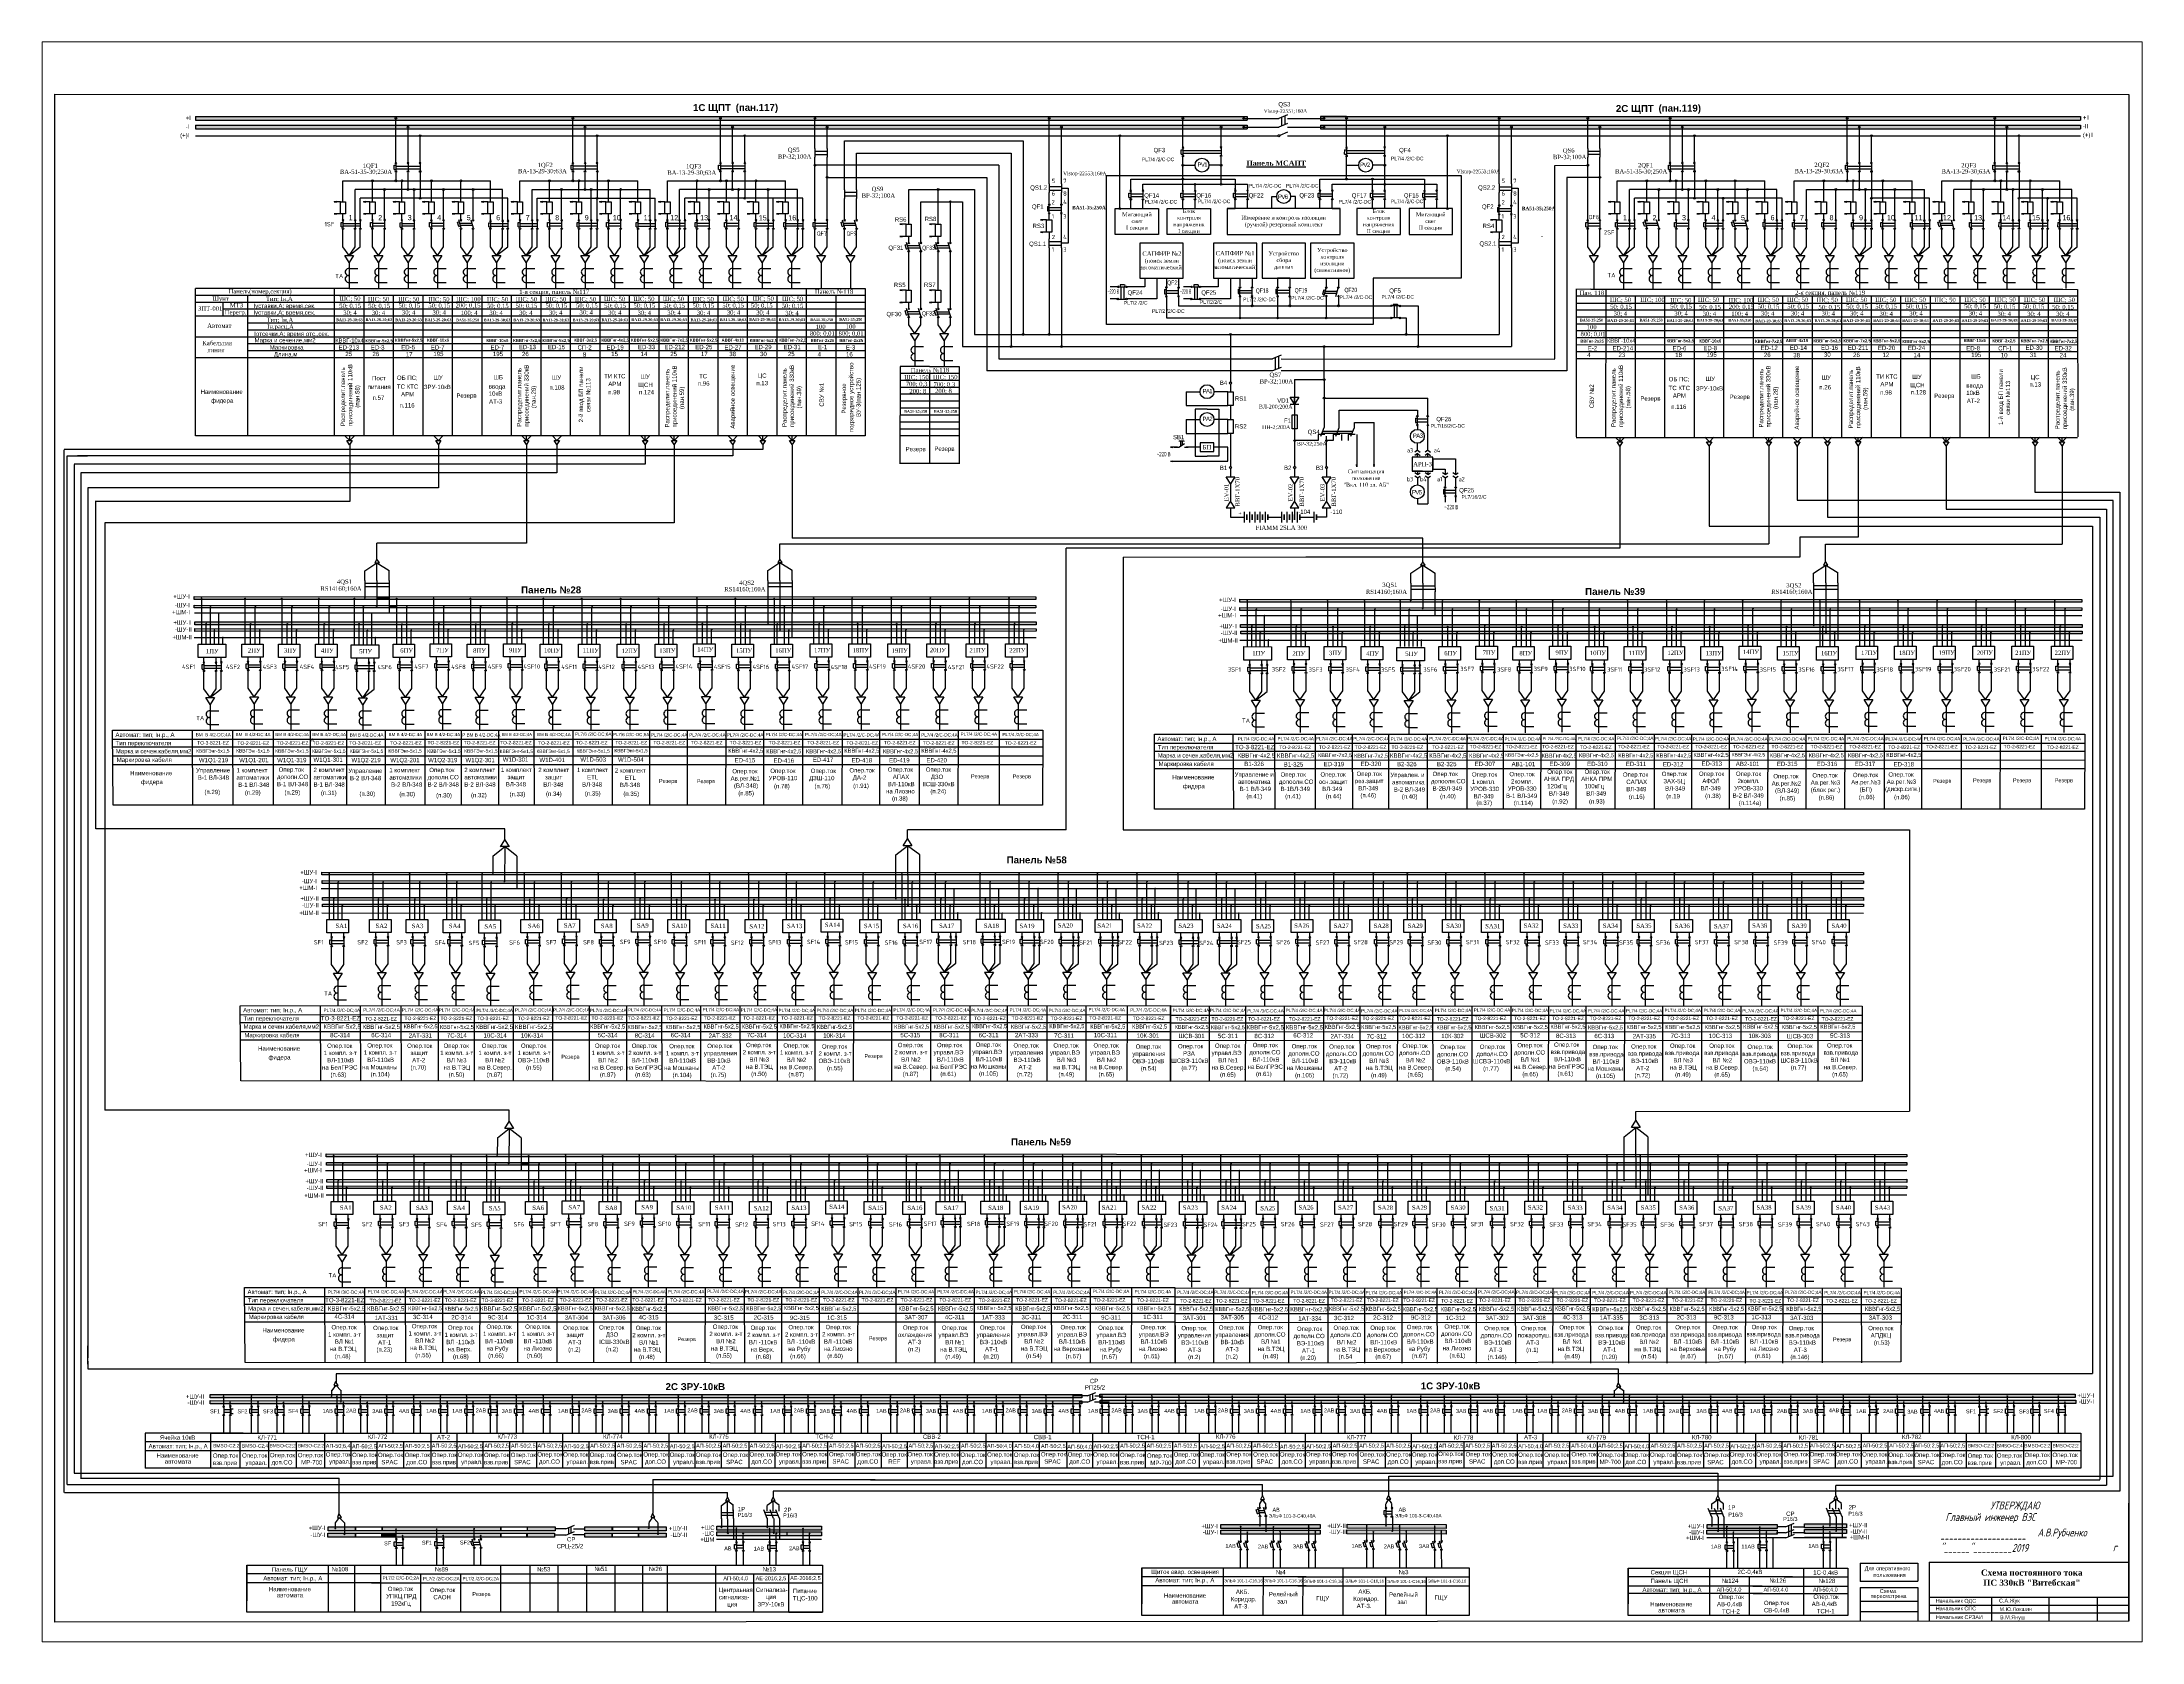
# Paper-space layout 'Layout1' of a CAD drawing. Header units: millimetres. Extents: x 1.05 to 9.45, y 0.8 to 7.2.
# The model-space entities are those that its viewports show. They can reach past a viewport. Long polylines and large blocks are cut down to what shows.
import ezdxf
from ezdxf.enums import TextEntityAlignment as Align

# ---------------------------------------------------------------- set-up
doc = ezdxf.new("R2010")
doc.units = ezdxf.units.MM
doc.header["$MEASUREMENT"] = 0
doc.linetypes.add('ACAD_ISO02W100', pattern=[15, 12, -3])
doc.layers.add('0 @ 1', color=7, linetype='Continuous')
doc.layers.add('Элементы', color=6, linetype='Continuous')
doc.styles.add('2', font='txt.shx', dxfattribs={"bigfont": 'extfont2.shx'})
doc.styles.add('eskdw', font='', dxfattribs={"oblique": 15})
doc.styles.add('НАДПИСИ', font='gostw.shx')
doc.styles.get('eskdw').set_extended_font_data('GOST type A')

# ---------------------------------------------------------------- blocks, each defined once
blk = doc.blocks.new('A$C57620D46')
at = {"lineweight": 25}
for p, q in [((0, 0.9), (0.9, 0)), ((0, 0), (0.9, 0.9))]:
    blk.add_line(p, q, dxfattribs=at)
blk = doc.blocks.new('A$C201A5D70')
at = {"lineweight": 25}
for p, q in [((0, 0.9), (0.9, 0)), ((0, 0), (0.9, 0.9))]:
    blk.add_line(p, q, dxfattribs=at)
blk = doc.blocks.new('A$C096C239F')
at = {"lineweight": 25}
for p, q in [((0, 0.9), (0.9, 0)), ((0, 0), (0.9, 0.9))]:
    blk.add_line(p, q, dxfattribs=at)
blk = doc.blocks.new('Кнопка_с_замык_конт')
at = {"lineweight": 25, "ltscale": 5}
blk.add_line((-5, 0), (0, 0), dxfattribs=at)
at = {"lineweight": 25}
for p, q in [((0, 0), (6, 4)), ((0.3, 7), (5.3, 7)), ((0.3, 7), (0.3, 6)), ((2, 1.3), (2, 7)), ((3.5, 7), (3.5, 2.3)), ((5.3, 7), (5.3, 6)), ((6, 0), (10, 0))]:
    blk.add_line(p, q, dxfattribs=at)
at = {"lineweight": 25, "style": 'НАДПИСИ', "width": 0.8, "flags": 8}
blk.add_attdef('К1', text='', height=3, dxfattribs=at).set_placement((-2, -4), align=Align.RIGHT)
blk.add_attdef('К2', (7, -4), '', height=3, dxfattribs=at)
at = {"layer": 'Элементы', "lineweight": 25, "style": 'НАДПИСИ', "width": 0.9, "flags": 8}
blk.add_attdef('SBN', text='', height=4, dxfattribs=at).set_placement((3, 9), align=Align.CENTER)
blk = doc.blocks.new('A$C546D4B6A')
at = {"color": 1}
for p, q in [((0, 1.5), (0, 4)), ((0, 4), (1.1, 4)), ((0, 1.5), (1.1, 1.5)), ((1.1, 5.8), (1.1, 0.8)), ((1.1, 3.6), (8, 3.6)), ((1.1, 2), (8, 2)), ((8, 5.8), (8, 0.8))]:
    blk.add_line(p, q, dxfattribs=at)
at = {"color": 1, "lineweight": 25}
for centre in [(1.1, 0.4), (8, 0.4)]:
    blk.add_circle(centre, 0.423, dxfattribs=at)
for name, p in [('A$C57620D46', (0.6, 5)), ('A$C096C239F', (7.6, 5))]:
    blk.add_blockref(name, p, dxfattribs=at)

msp = doc.modelspace()

# ---------------------------------------------------------------- hatches: boundary and pattern name
at = {"ltscale": 0.4}
h = msp.add_hatch(color=1, dxfattribs=at)
h.paths.add_polyline_path([(1022.7, 223.1, -1), (1023.7, 223.1, -0.414214), (1023.2, 222.6), (1023.2, 222.1), (1125.2, 222.1), (1125.2, 222.6, -0.414214), (1124.7, 223.1, -1), (1125.7, 223.1, -0.414214), (1125.2, 222.6), (1125.2, 222.1), (1210.2, 222.1), (1210.2, 222.6, -0.414214), (1209.7, 223.1, -1), (1210.7, 223.1, -0.414214), (1210.2, 222.6), (1210.2, 222.1), (1264.7, 222.1), (1264.7, 222.6, -0.414214), (1264.2, 223.1, -1), (1265.2, 223.1, -0.414214), (1264.7, 222.6), (1264.7, 222.1), (1399.7, 222.1), (1399.7, 222.6, -0.414214), (1399.2, 223.1, -1), (1400.2, 223.1, -0.414214), (1399.7, 222.6), (1399.7, 222.1), (1476.7, 222.1), (1476.7, 222.6, -0.414214), (1476.2, 223.1, -1), (1477.2, 223.1, -0.414214), (1476.7, 222.6), (1476.7, 222.1), (1513.7, 222.1), (1513.7, 223.1), (1512.2, 223.1, -1), (1511.2, 223.1, -1), (1512.2, 223.1), (1513.7, 223.1), (1513.7, 224.1), (907.7, 224.1), (907.7, 222.1), (1023.2, 222.1), (1023.2, 222.6, -0.414214)])
h.paths.add_polyline_path([(1659.5, 223.1, -0.414214), (1659, 222.6), (1659, 222.1), (1710, 222.1), (1710, 222.6, -0.414214), (1709.5, 223.1, -1), (1710.5, 223.1, -0.414214), (1710, 222.6), (1710, 222.1), (1757.5, 222.1), (1757.5, 222.6, -0.414214), (1757, 223.1, -1), (1758, 223.1, -0.414214), (1757.5, 222.6), (1757.5, 222.1), (1859.5, 222.1), (1859.5, 222.6, -0.414214), (1859, 223.1, -1), (1860, 223.1, -0.414214), (1859.5, 222.6), (1859.5, 222.1), (1944.5, 222.1), (1944.5, 222.6, -0.414214), (1944, 223.1, -1), (1945, 223.1, -0.414214), (1944.5, 222.6), (1944.5, 222.1), (1994, 222.1), (1994, 224.1), (1556, 224.1), (1556, 223.1), (1557.5, 223.1, -1), (1558.5, 223.1, -1), (1557.5, 223.1), (1556, 223.1), (1556, 222.1), (1571, 222.1), (1571, 222.6, -0.414214), (1570.5, 223.1, -1), (1571.5, 223.1, -0.414214), (1571, 222.6), (1571, 222.1), (1659, 222.1), (1659, 222.6, -0.414214), (1658.5, 223.1, -1)])
h = msp.add_hatch(color=5, dxfattribs=at)
h.paths.add_polyline_path([(1994, 219.1), (1944.5, 219.1), (1944.5, 217.1), (1951.5, 217.1), (1951.5, 217.6, -0.414214), (1951, 218.1, -1), (1952, 218.1, -0.414214), (1951.5, 217.6), (1951.5, 217.1), (1994, 217.1)])
h.paths.add_polyline_path([(1944.5, 219.1), (1859.5, 219.1), (1859.5, 217.1), (1866.5, 217.1), (1866.5, 217.6, -0.414214), (1866, 218.1, -1), (1867, 218.1, -0.414214), (1866.5, 217.6), (1866.5, 217.1), (1944.5, 217.1)])
h.paths.add_polyline_path([(1859.5, 219.1), (1757.5, 219.1), (1757.5, 217.1), (1764.5, 217.1), (1764.5, 217.6, -0.414214), (1764, 218.1, -1), (1765, 218.1, -0.414214), (1764.5, 217.6), (1764.5, 217.1), (1859.5, 217.1)])
h.paths.add_polyline_path([(1757.5, 219.1), (1710, 219.1), (1710, 217.1), (1717, 217.1), (1717, 217.6, -0.414214), (1716.5, 218.1, -1), (1717.5, 218.1, -0.414214), (1717, 217.6), (1717, 217.1), (1757.5, 217.1)])
h.paths.add_polyline_path([(1710, 219.1), (1659, 219.1), (1659, 217.1), (1666, 217.1), (1666, 217.6, -0.414214), (1665.5, 218.1, -1), (1666.5, 218.1, -0.414214), (1666, 217.6), (1666, 217.1), (1710, 217.1)])
h.paths.add_polyline_path([(1659, 219.1), (1571, 219.1), (1571, 217.1), (1593, 217.1), (1593, 217.6, -0.414214), (1592.5, 218.1, -1), (1593.5, 218.1, -0.414214), (1593, 217.6), (1593, 217.1), (1659, 217.1)])
h.paths.add_polyline_path([(1571, 219.1), (1556, 219.1), (1556, 218.1), (1557.5, 218.1, -1), (1558.5, 218.1, -1), (1557.5, 218.1), (1556, 218.1), (1556, 217.1), (1571, 217.1)])
h.paths.add_polyline_path([(1499.2, 218.1, -0.414214), (1498.7, 217.6), (1498.7, 217.1), (1513.7, 217.1), (1513.7, 218.1), (1512.2, 218.1, -1), (1511.2, 218.1, -1), (1512.2, 218.1), (1513.7, 218.1), (1513.7, 219.1), (1498.7, 219.1), (1476.7, 219.1), (1476.7, 217.1), (1498.7, 217.1), (1498.7, 217.6, -0.414214), (1498.2, 218.1, -1)])
h.paths.add_polyline_path([(1476.7, 219.1), (1399.7, 219.1), (1399.7, 217.1), (1406.7, 217.1), (1406.7, 217.6, -0.414214), (1406.2, 218.1, -1), (1407.2, 218.1, -0.414214), (1406.7, 217.6), (1406.7, 217.1), (1476.7, 217.1)])
h.paths.add_polyline_path([(1399.7, 219.1), (1264.7, 219.1), (1264.7, 217.1), (1271.7, 217.1), (1271.7, 217.6, -0.414214), (1271.2, 218.1, -1), (1272.2, 218.1, -0.414214), (1271.7, 217.6), (1271.7, 217.1), (1399.7, 217.1)])
h.paths.add_polyline_path([(1264.7, 219.1), (1210.2, 219.1), (1210.2, 217.1), (1217.2, 217.1), (1217.2, 217.6, -0.414214), (1216.7, 218.1, -1), (1217.7, 218.1, -0.414214), (1217.2, 217.6), (1217.2, 217.1), (1264.7, 217.1)])
h.paths.add_polyline_path([(1210.2, 219.1), (1125.2, 219.1), (1125.2, 217.1), (1132.2, 217.1), (1132.2, 217.6, -0.414214), (1131.7, 218.1, -1), (1132.7, 218.1, -0.414214), (1132.2, 217.6), (1132.2, 217.1), (1210.2, 217.1)])
h.paths.add_polyline_path([(1125.2, 219.1), (1023.2, 219.1), (1023.2, 217.1), (1030.2, 217.1), (1030.2, 217.6, -0.414214), (1029.7, 218.1, -1), (1030.7, 218.1, -0.414214), (1030.2, 217.6), (1030.2, 217.1), (1125.2, 217.1)])
h.paths.add_polyline_path([(1023.2, 219.1), (907.7, 219.1), (907.7, 217.1), (1023.2, 217.1)])
for points in [[(1022.7, 223.1, 1), (1023.7, 223.1, 1)], [(1029.7, 218.1, 1), (1030.7, 218.1, 1)], [(1124.7, 223.1, 1), (1125.7, 223.1, 1)], [(1131.7, 218.1, 1), (1132.7, 218.1, 1)], [(1209.7, 223.1, 1), (1210.7, 223.1, 1)], [(1216.7, 218.1, 1), (1217.7, 218.1, 1)], [(1264.2, 223.1, 1), (1265.2, 223.1, 1)], [(1271.2, 218.1, 1), (1272.2, 218.1, 1)], [(1400.2, 223.1, 1), (1399.2, 223.1, 1)], [(1407.2, 218.1, 1), (1406.2, 218.1, 1)], [(1477.2, 223.1, 1), (1476.2, 223.1, 1)], [(1499.2, 218.1, 1), (1498.2, 218.1, 1)], [(1512.2, 223.1, 1), (1511.2, 223.1, 1)], [(1512.2, 218.1, 1), (1511.2, 218.1, 1)], [(1558.5, 223.1, 1), (1557.5, 223.1, 1)], [(1558.5, 218.1, 1), (1557.5, 218.1, 1)], [(1571.5, 223.1, 1), (1570.5, 223.1, 1)], [(1593.5, 218.1, 1), (1592.5, 218.1, 1)], [(1659.5, 223.1, 1), (1658.5, 223.1, 1)], [(1666.5, 218.1, 1), (1665.5, 218.1, 1)], [(1709.5, 223.1, 1), (1710.5, 223.1, 1)], [(1716.5, 218.1, 1), (1717.5, 218.1, 1)], [(1757, 223.1, 1), (1758, 223.1, 1)], [(1764, 218.1, 1), (1765, 218.1, 1)], [(1859, 223.1, 1), (1860, 223.1, 1)], [(1866, 218.1, 1), (1867, 218.1, 1)], [(1944, 223.1, 1), (1945, 223.1, 1)], [(1951, 218.1, 1), (1952, 218.1, 1)], [(1036.7, 213.1, 1), (1037.7, 213.1, 1)], [(1138.7, 213.1, 1), (1139.7, 213.1, 1)], [(1223.7, 213.1, 1), (1224.7, 213.1, 1)], [(1440.9, 213.1, 1), (1439.9, 213.1, 1)], [(1629.7, 213.1, 1), (1628.7, 213.1, 1)], [(1771, 213.1, 1), (1772, 213.1, 1)], [(1873, 213.1, 1), (1874, 213.1, 1)], [(1958, 213.1, 1), (1959, 213.1, 1)], [(1264.2, 196.1, 1), (1265.2, 196.1, 1)], [(1477.2, 196.1, 1), (1476.2, 196.1, 1)], [(1499.2, 196.1, 1), (1498.2, 196.1, 1)], [(1593.5, 196.1, 1), (1592.5, 196.1, 1)], [(1709.5, 196.1, 1), (1710.5, 196.1, 1)], [(1009.2, 187.1, 1), (1010.2, 187.1, 1)], [(1016.2, 182.1, 1), (1017.2, 182.1, 1)], [(1022.7, 187.1, 1), (1023.7, 187.1, 1)], [(1026.2, 187.1, 1), (1027.2, 187.1, 1)], [(1029.7, 182.1, 1), (1030.7, 182.1, 1)], [(1033.2, 182.1, 1), (1034.2, 182.1, 1)], [(1043.2, 187.1, 1), (1044.2, 187.1, 1)], [(1050.2, 182.1, 1), (1051.2, 182.1, 1)], [(1060.2, 187.1, 1), (1061.2, 187.1, 1)], [(1067.2, 182.1, 1), (1068.2, 182.1, 1)], [(1111.2, 187.1, 1), (1112.2, 187.1, 1)], [(1118.2, 182.1, 1), (1119.2, 182.1, 1)], [(1124.7, 187.1, 1), (1125.7, 187.1, 1)], [(1128.2, 187.1, 1), (1129.2, 187.1, 1)], [(1131.7, 182.1, 1), (1132.7, 182.1, 1)], [(1135.2, 182.1, 1), (1136.2, 182.1, 1)], [(1145.2, 187.1, 1), (1146.2, 187.1, 1)], [(1152.2, 182.1, 1), (1153.2, 182.1, 1)], [(1196.2, 187.1, 1), (1197.2, 187.1, 1)], [(1203.2, 182.1, 1), (1204.2, 182.1, 1)], [(1209.7, 187.1, 1), (1210.7, 187.1, 1)], [(1213.2, 187.1, 1), (1214.2, 187.1, 1)], [(1216.7, 182.1, 1), (1217.7, 182.1, 1)], [(1220.2, 182.1, 1), (1221.2, 182.1, 1)], [(1230.2, 187.1, 1), (1231.2, 187.1, 1)], [(1237.2, 182.1, 1), (1238.2, 182.1, 1)], [(1271.2, 189.1, 1), (1272.2, 189.1, 1)], [(1335.2, 182.1, 1), (1336.2, 182.1, 1)], [(1477.2, 188.1, 1), (1476.2, 188.1, 1)], [(1484.2, 185.1, 1), (1483.2, 185.1, 1)], [(1499.2, 185.1, 1), (1498.2, 185.1, 1)], [(1571.5, 188.1, 1), (1570.5, 188.1, 1)], [(1586.5, 188.1, 1), (1585.5, 188.1, 1)], [(1593.5, 185.1, 1), (1592.5, 185.1, 1)], [(1716.5, 189.1, 1), (1717.5, 189.1, 1)], [(1743.5, 187.1, 1), (1744.5, 187.1, 1)], [(1750.5, 182.1, 1), (1751.5, 182.1, 1)], [(1757, 187.1, 1), (1758, 187.1, 1)], [(1760.5, 187.1, 1), (1761.5, 187.1, 1)], [(1764, 182.1, 1), (1765, 182.1, 1)], [(1767.5, 182.1, 1), (1768.5, 182.1, 1)], [(1777.5, 187.1, 1), (1778.5, 187.1, 1)], [(1784.5, 182.1, 1), (1785.5, 182.1, 1)], [(1794.5, 187.1, 1), (1795.5, 187.1, 1)], [(1801.5, 182.1, 1), (1802.5, 182.1, 1)], [(1845.5, 187.1, 1), (1846.5, 187.1, 1)], [(1852.5, 182.1, 1), (1853.5, 182.1, 1)], [(1859, 187.1, 1), (1860, 187.1, 1)], [(1862.5, 187.1, 1), (1863.5, 187.1, 1)], [(1866, 182.1, 1), (1867, 182.1, 1)], [(1869.5, 182.1, 1), (1870.5, 182.1, 1)], [(1879.5, 187.1, 1), (1880.5, 187.1, 1)], [(1886.5, 182.1, 1), (1887.5, 182.1, 1)], [(1930.5, 187.1, 1), (1931.5, 187.1, 1)], [(1937.5, 182.1, 1), (1938.5, 182.1, 1)], [(1944, 187.1, 1), (1945, 187.1, 1)], [(1947.5, 187.1, 1), (1948.5, 187.1, 1)], [(1951, 182.1, 1), (1952, 182.1, 1)], [(1954.5, 182.1, 1), (1955.5, 182.1, 1)], [(1964.5, 187.1, 1), (1965.5, 187.1, 1)], [(1971.5, 182.1, 1), (1972.5, 182.1, 1)], [(1036.7, 177.1, 1), (1037.7, 177.1, 1)], [(1138.7, 177.1, 1), (1139.7, 177.1, 1)], [(1223.7, 177.1, 1), (1224.7, 177.1, 1)], [(1342.2, 175.1, 1), (1343.2, 175.1, 1)], [(1440.9, 171.1, 1), (1439.9, 171.1, 1)], [(1629.7, 171.1, 1), (1628.7, 171.1, 1)], [(1771, 177.1, 1), (1772, 177.1, 1)], [(1787.5, 177.1, 1), (1788.5, 177.1, 1)], [(1873, 177.1, 1), (1874, 177.1, 1)], [(1958, 177.1, 1), (1959, 177.1, 1)], [(1974.5, 177.1, 1), (1975.5, 177.1, 1)], [(1517.1, 115.1, 1), (1516.1, 115.1, 1)], [(1538.8, 115.1, 1), (1537.8, 115.1, 1)], [(1566.8, 115.1, 1), (1565.8, 115.1, 1)], [(1384.2, 98.6, 1), (1385.2, 98.6, 1)], [(1399.2, 98.6, 1), (1400.2, 98.6, 1)], [(1504.6, 98.6, 1), (1503.6, 98.6, 1)], [(1510.1, 108.1, 1), (1509.1, 108.1, 1)], [(1531.8, 108.1, 1), (1530.8, 108.1, 1)], [(1559.8, 108.1, 1), (1558.8, 108.1, 1)], [(1605.8, 98.6, 1), (1604.8, 98.6, 1)], [(1377.2, 91.6, 1), (1378.2, 91.6, 1)], [(1406.2, 91.6, 1), (1407.2, 91.6, 1)], [(1557.6, 91.6, 1), (1558.6, 91.6, 1)], [(1612.8, 91.6, 1), (1611.8, 91.6, 1)], [(1557.6, 72.6, 1), (1558.6, 72.6, 1)], [(1557.6, 61.9, 1), (1558.6, 61.9, 1)], [(1541.6, 37.4, 1), (1540.6, 37.4, 1)], [(1560, 37.4, 1), (1559, 37.4, 1)]]:
    msp.add_hatch(color=256).paths.add_polyline_path(points)
h = msp.add_hatch(color=256)
h.paths.add_polyline_path([(987.6, 175.1), (988.9, 175.1), (988.9, 175.3)])
h.paths.add_polyline_path([(988.9, 174.9), (988.9, 175.1), (987.6, 175.1)])
h = msp.add_hatch(color=256)
h.paths.add_polyline_path([(1004.6, 175.1), (1005.9, 175.1), (1005.9, 175.3)])
h.paths.add_polyline_path([(1005.9, 174.9), (1005.9, 175.1), (1004.6, 175.1)])
h = msp.add_hatch(color=256)
h.paths.add_polyline_path([(1021.6, 175.1), (1022.9, 175.1), (1022.9, 175.3)])
h.paths.add_polyline_path([(1022.9, 174.9), (1022.9, 175.1), (1021.6, 175.1)])
h = msp.add_hatch(color=256)
h.paths.add_polyline_path([(1038.6, 175.1), (1039.9, 175.1), (1039.9, 175.3)])
h.paths.add_polyline_path([(1039.9, 174.9), (1039.9, 175.1), (1038.6, 175.1)])
h = msp.add_hatch(color=256)
h.paths.add_polyline_path([(1055.6, 175.1), (1056.9, 175.1), (1056.9, 175.3)])
h.paths.add_polyline_path([(1056.9, 174.9), (1056.9, 175.1), (1055.6, 175.1)])
h = msp.add_hatch(color=256)
h.paths.add_polyline_path([(1072.6, 175.1), (1073.9, 175.1), (1073.9, 175.3)])
h.paths.add_polyline_path([(1073.9, 174.9), (1073.9, 175.1), (1072.6, 175.1)])
h = msp.add_hatch(color=256)
h.paths.add_polyline_path([(1089.6, 175.1), (1090.9, 175.1), (1090.9, 175.3)])
h.paths.add_polyline_path([(1090.9, 174.9), (1090.9, 175.1), (1089.6, 175.1)])
h = msp.add_hatch(color=256)
h.paths.add_polyline_path([(1106.6, 175.1), (1107.9, 175.1), (1107.9, 175.3)])
h.paths.add_polyline_path([(1107.9, 174.9), (1107.9, 175.1), (1106.6, 175.1)])
h = msp.add_hatch(color=256)
h.paths.add_polyline_path([(1123.6, 175.1), (1124.9, 175.1), (1124.9, 175.3)])
h.paths.add_polyline_path([(1124.9, 174.9), (1124.9, 175.1), (1123.6, 175.1)])
h = msp.add_hatch(color=256)
h.paths.add_polyline_path([(1140.6, 175.1), (1141.9, 175.1), (1141.9, 175.3)])
h.paths.add_polyline_path([(1141.9, 174.9), (1141.9, 175.1), (1140.6, 175.1)])
h = msp.add_hatch(color=256)
h.paths.add_polyline_path([(1157.6, 175.1), (1158.9, 175.1), (1158.9, 175.3)])
h.paths.add_polyline_path([(1158.9, 174.9), (1158.9, 175.1), (1157.6, 175.1)])
h = msp.add_hatch(color=256)
h.paths.add_polyline_path([(1174.6, 175.1), (1175.9, 175.1), (1175.9, 175.3)])
h.paths.add_polyline_path([(1175.9, 174.9), (1175.9, 175.1), (1174.6, 175.1)])
h = msp.add_hatch(color=256)
h.paths.add_polyline_path([(1191.6, 175.1), (1192.9, 175.1), (1192.9, 175.3)])
h.paths.add_polyline_path([(1192.9, 174.9), (1192.9, 175.1), (1191.6, 175.1)])
h = msp.add_hatch(color=256)
h.paths.add_polyline_path([(1208.6, 175.1), (1209.9, 175.1), (1209.9, 175.3)])
h.paths.add_polyline_path([(1209.9, 174.9), (1209.9, 175.1), (1208.6, 175.1)])
h = msp.add_hatch(color=256)
h.paths.add_polyline_path([(1225.6, 175.1), (1226.9, 175.1), (1226.9, 175.3)])
h.paths.add_polyline_path([(1226.9, 174.9), (1226.9, 175.1), (1225.6, 175.1)])
h = msp.add_hatch(color=256)
h.paths.add_polyline_path([(1242.6, 175.1), (1243.9, 175.1), (1243.9, 175.3)])
h.paths.add_polyline_path([(1243.9, 174.9), (1243.9, 175.1), (1242.6, 175.1)])
h = msp.add_hatch(color=256)
h.paths.add_polyline_path([(1721.9, 175.1), (1723.2, 175.1), (1723.2, 175.3)])
h.paths.add_polyline_path([(1723.2, 174.9), (1723.2, 175.1), (1721.9, 175.1)])
h = msp.add_hatch(color=256)
h.paths.add_polyline_path([(1738.9, 175.1), (1740.2, 175.1), (1740.2, 175.3)])
h.paths.add_polyline_path([(1740.2, 174.9), (1740.2, 175.1), (1738.9, 175.1)])
h = msp.add_hatch(color=256)
h.paths.add_polyline_path([(1755.9, 175.1), (1757.2, 175.1), (1757.2, 175.3)])
h.paths.add_polyline_path([(1757.2, 174.9), (1757.2, 175.1), (1755.9, 175.1)])
h = msp.add_hatch(color=256)
h.paths.add_polyline_path([(1772.9, 175.1), (1774.2, 175.1), (1774.2, 175.3)])
h.paths.add_polyline_path([(1774.2, 174.9), (1774.2, 175.1), (1772.9, 175.1)])
h = msp.add_hatch(color=256)
h.paths.add_polyline_path([(1789.9, 175.1), (1791.2, 175.1), (1791.2, 175.3)])
h.paths.add_polyline_path([(1791.2, 174.9), (1791.2, 175.1), (1789.9, 175.1)])
h = msp.add_hatch(color=256)
h.paths.add_polyline_path([(1806.9, 175.1), (1808.2, 175.1), (1808.2, 175.3)])
h.paths.add_polyline_path([(1808.2, 174.9), (1808.2, 175.1), (1806.9, 175.1)])
h = msp.add_hatch(color=256)
h.paths.add_polyline_path([(1823.9, 175.1), (1825.2, 175.1), (1825.2, 175.3)])
h.paths.add_polyline_path([(1825.2, 174.9), (1825.2, 175.1), (1823.9, 175.1)])
h = msp.add_hatch(color=256)
h.paths.add_polyline_path([(1840.9, 175.1), (1842.2, 175.1), (1842.2, 175.3)])
h.paths.add_polyline_path([(1842.2, 174.9), (1842.2, 175.1), (1840.9, 175.1)])
h = msp.add_hatch(color=256)
h.paths.add_polyline_path([(1857.9, 175.1), (1859.2, 175.1), (1859.2, 175.3)])
h.paths.add_polyline_path([(1859.2, 174.9), (1859.2, 175.1), (1857.9, 175.1)])
h = msp.add_hatch(color=256)
h.paths.add_polyline_path([(1874.9, 175.1), (1876.2, 175.1), (1876.2, 175.3)])
h.paths.add_polyline_path([(1876.2, 174.9), (1876.2, 175.1), (1874.9, 175.1)])
h = msp.add_hatch(color=256)
h.paths.add_polyline_path([(1891.9, 175.1), (1893.2, 175.1), (1893.2, 175.3)])
h.paths.add_polyline_path([(1893.2, 174.9), (1893.2, 175.1), (1891.9, 175.1)])
h = msp.add_hatch(color=256)
h.paths.add_polyline_path([(1908.9, 175.1), (1910.2, 175.1), (1910.2, 175.3)])
h.paths.add_polyline_path([(1910.2, 174.9), (1910.2, 175.1), (1908.9, 175.1)])
h = msp.add_hatch(color=256)
h.paths.add_polyline_path([(1925.9, 175.1), (1927.2, 175.1), (1927.2, 175.3)])
h.paths.add_polyline_path([(1927.2, 174.9), (1927.2, 175.1), (1925.9, 175.1)])
h = msp.add_hatch(color=256)
h.paths.add_polyline_path([(1942.9, 175.1), (1944.2, 175.1), (1944.2, 175.3)])
h.paths.add_polyline_path([(1944.2, 174.9), (1944.2, 175.1), (1942.9, 175.1)])
h = msp.add_hatch(color=256)
h.paths.add_polyline_path([(1959.9, 175.1), (1961.2, 175.1), (1961.2, 175.3)])
h.paths.add_polyline_path([(1961.2, 174.9), (1961.2, 175.1), (1959.9, 175.1)])
h = msp.add_hatch(color=256)
h.paths.add_polyline_path([(1976.9, 175.1), (1978.2, 175.1), (1978.2, 175.3)])
h.paths.add_polyline_path([(1978.2, 174.9), (1978.2, 175.1), (1976.9, 175.1)])
h = msp.add_hatch(color=256)
h.paths.add_polyline_path([(987.6, 168.1), (988.9, 168.1), (988.9, 168.3)])
h.paths.add_polyline_path([(988.9, 167.9), (988.9, 168.1), (987.6, 168.1)])
h = msp.add_hatch(color=256)
h.paths.add_polyline_path([(1004.6, 168.1), (1005.9, 168.1), (1005.9, 168.3)])
h.paths.add_polyline_path([(1005.9, 167.9), (1005.9, 168.1), (1004.6, 168.1)])
h = msp.add_hatch(color=256)
h.paths.add_polyline_path([(1021.6, 168.1), (1022.9, 168.1), (1022.9, 168.3)])
h.paths.add_polyline_path([(1022.9, 167.9), (1022.9, 168.1), (1021.6, 168.1)])
h = msp.add_hatch(color=256)
h.paths.add_polyline_path([(1038.6, 168.1), (1039.9, 168.1), (1039.9, 168.3)])
h.paths.add_polyline_path([(1039.9, 167.9), (1039.9, 168.1), (1038.6, 168.1)])
h = msp.add_hatch(color=256)
h.paths.add_polyline_path([(1055.6, 168.1), (1056.9, 168.1), (1056.9, 168.3)])
h.paths.add_polyline_path([(1056.9, 167.9), (1056.9, 168.1), (1055.6, 168.1)])
h = msp.add_hatch(color=256)
h.paths.add_polyline_path([(1072.6, 168.1), (1073.9, 168.1), (1073.9, 168.3)])
h.paths.add_polyline_path([(1073.9, 167.9), (1073.9, 168.1), (1072.6, 168.1)])
h = msp.add_hatch(color=256)
h.paths.add_polyline_path([(1089.6, 168.1), (1090.9, 168.1), (1090.9, 168.3)])
h.paths.add_polyline_path([(1090.9, 167.9), (1090.9, 168.1), (1089.6, 168.1)])
h = msp.add_hatch(color=256)
h.paths.add_polyline_path([(1106.6, 168.1), (1107.9, 168.1), (1107.9, 168.3)])
h.paths.add_polyline_path([(1107.9, 167.9), (1107.9, 168.1), (1106.6, 168.1)])
h = msp.add_hatch(color=256)
h.paths.add_polyline_path([(1123.6, 168.1), (1124.9, 168.1), (1124.9, 168.3)])
h.paths.add_polyline_path([(1124.9, 167.9), (1124.9, 168.1), (1123.6, 168.1)])
h = msp.add_hatch(color=256)
h.paths.add_polyline_path([(1140.6, 168.1), (1141.9, 168.1), (1141.9, 168.3)])
h.paths.add_polyline_path([(1141.9, 167.9), (1141.9, 168.1), (1140.6, 168.1)])
h = msp.add_hatch(color=256)
h.paths.add_polyline_path([(1157.6, 168.1), (1158.9, 168.1), (1158.9, 168.3)])
h.paths.add_polyline_path([(1158.9, 167.9), (1158.9, 168.1), (1157.6, 168.1)])
h = msp.add_hatch(color=256)
h.paths.add_polyline_path([(1157.6, 168.1), (1158.9, 168.1), (1158.9, 168.3)])
h.paths.add_polyline_path([(1158.9, 167.9), (1158.9, 168.1), (1157.6, 168.1)])
h = msp.add_hatch(color=256)
h.paths.add_polyline_path([(1174.6, 168.1), (1175.9, 168.1), (1175.9, 168.3)])
h.paths.add_polyline_path([(1175.9, 167.9), (1175.9, 168.1), (1174.6, 168.1)])
h = msp.add_hatch(color=256)
h.paths.add_polyline_path([(1191.6, 168.1), (1192.9, 168.1), (1192.9, 168.3)])
h.paths.add_polyline_path([(1192.9, 167.9), (1192.9, 168.1), (1191.6, 168.1)])
h = msp.add_hatch(color=256)
h.paths.add_polyline_path([(1208.6, 168.1), (1209.9, 168.1), (1209.9, 168.3)])
h.paths.add_polyline_path([(1209.9, 167.9), (1209.9, 168.1), (1208.6, 168.1)])
h = msp.add_hatch(color=256)
h.paths.add_polyline_path([(1225.6, 168.1), (1226.9, 168.1), (1226.9, 168.3)])
h.paths.add_polyline_path([(1226.9, 167.9), (1226.9, 168.1), (1225.6, 168.1)])
h = msp.add_hatch(color=256)
h.paths.add_polyline_path([(1242.6, 168.1), (1243.9, 168.1), (1243.9, 168.3)])
h.paths.add_polyline_path([(1243.9, 167.9), (1243.9, 168.1), (1242.6, 168.1)])
h = msp.add_hatch(color=256)
h.paths.add_polyline_path([(1313.6, 162.1), (1314.9, 162.1), (1314.9, 162.3)])
h.paths.add_polyline_path([(1314.9, 161.9), (1314.9, 162.1), (1313.6, 162.1)])
h = msp.add_hatch(color=256)
h.paths.add_polyline_path([(1330.6, 162.1), (1331.9, 162.1), (1331.9, 162.3)])
h.paths.add_polyline_path([(1331.9, 161.9), (1331.9, 162.1), (1330.6, 162.1)])
h = msp.add_hatch(color=256)
h.paths.add_polyline_path([(1394.6, 164.6), (1395.9, 164.6), (1395.9, 164.8)])
h.paths.add_polyline_path([(1395.9, 164.4), (1395.9, 164.6), (1394.6, 164.6)])
h = msp.add_hatch(color=256)
h.paths.add_polyline_path([(1394.6, 157.6), (1395.9, 157.6), (1395.9, 157.8)])
h.paths.add_polyline_path([(1395.9, 157.4), (1395.9, 157.6), (1394.6, 157.6)])
h = msp.add_hatch(color=256)
h.paths.add_polyline_path([(1653.9, 164.6), (1655.2, 164.6), (1655.2, 164.8)])
h.paths.add_polyline_path([(1655.2, 164.4), (1655.2, 164.6), (1653.9, 164.6)])
h = msp.add_hatch(color=256)
h.paths.add_polyline_path([(1653.9, 157.6), (1655.2, 157.6), (1655.2, 157.8)])
h.paths.add_polyline_path([(1655.2, 157.4), (1655.2, 157.6), (1653.9, 157.6)])
h = msp.add_hatch(color=256)
h.paths.add_polyline_path([(1721.9, 168.1), (1723.2, 168.1), (1723.2, 168.3)])
h.paths.add_polyline_path([(1723.2, 167.9), (1723.2, 168.1), (1721.9, 168.1)])
h = msp.add_hatch(color=256)
h.paths.add_polyline_path([(1738.9, 168.1), (1740.2, 168.1), (1740.2, 168.3)])
h.paths.add_polyline_path([(1740.2, 167.9), (1740.2, 168.1), (1738.9, 168.1)])
h = msp.add_hatch(color=256)
h.paths.add_polyline_path([(1755.9, 168.1), (1757.2, 168.1), (1757.2, 168.3)])
h.paths.add_polyline_path([(1757.2, 167.9), (1757.2, 168.1), (1755.9, 168.1)])
h = msp.add_hatch(color=256)
h.paths.add_polyline_path([(1772.9, 168.1), (1774.2, 168.1), (1774.2, 168.3)])
h.paths.add_polyline_path([(1774.2, 167.9), (1774.2, 168.1), (1772.9, 168.1)])
h = msp.add_hatch(color=256)
h.paths.add_polyline_path([(1789.9, 168.1), (1791.2, 168.1), (1791.2, 168.3)])
h.paths.add_polyline_path([(1791.2, 167.9), (1791.2, 168.1), (1789.9, 168.1)])
h = msp.add_hatch(color=256)
h.paths.add_polyline_path([(1806.9, 168.1), (1808.2, 168.1), (1808.2, 168.3)])
h.paths.add_polyline_path([(1808.2, 167.9), (1808.2, 168.1), (1806.9, 168.1)])
h = msp.add_hatch(color=256)
h.paths.add_polyline_path([(1823.9, 168.1), (1825.2, 168.1), (1825.2, 168.3)])
h.paths.add_polyline_path([(1825.2, 167.9), (1825.2, 168.1), (1823.9, 168.1)])
h = msp.add_hatch(color=256)
h.paths.add_polyline_path([(1840.9, 168.1), (1842.2, 168.1), (1842.2, 168.3)])
h.paths.add_polyline_path([(1842.2, 167.9), (1842.2, 168.1), (1840.9, 168.1)])
h = msp.add_hatch(color=256)
h.paths.add_polyline_path([(1857.9, 168.1), (1859.2, 168.1), (1859.2, 168.3)])
h.paths.add_polyline_path([(1859.2, 167.9), (1859.2, 168.1), (1857.9, 168.1)])
h = msp.add_hatch(color=256)
h.paths.add_polyline_path([(1874.9, 168.1), (1876.2, 168.1), (1876.2, 168.3)])
h.paths.add_polyline_path([(1876.2, 167.9), (1876.2, 168.1), (1874.9, 168.1)])
h = msp.add_hatch(color=256)
h.paths.add_polyline_path([(1891.9, 168.1), (1893.2, 168.1), (1893.2, 168.3)])
h.paths.add_polyline_path([(1893.2, 167.9), (1893.2, 168.1), (1891.9, 168.1)])
h = msp.add_hatch(color=256)
h.paths.add_polyline_path([(1908.9, 168.1), (1910.2, 168.1), (1910.2, 168.3)])
h.paths.add_polyline_path([(1910.2, 167.9), (1910.2, 168.1), (1908.9, 168.1)])
h = msp.add_hatch(color=256)
h.paths.add_polyline_path([(1925.9, 168.1), (1927.2, 168.1), (1927.2, 168.3)])
h.paths.add_polyline_path([(1927.2, 167.9), (1927.2, 168.1), (1925.9, 168.1)])
h = msp.add_hatch(color=256)
h.paths.add_polyline_path([(1942.9, 168.1), (1944.2, 168.1), (1944.2, 168.3)])
h.paths.add_polyline_path([(1944.2, 167.9), (1944.2, 168.1), (1942.9, 168.1)])
h = msp.add_hatch(color=256)
h.paths.add_polyline_path([(1959.9, 168.1), (1961.2, 168.1), (1961.2, 168.3)])
h.paths.add_polyline_path([(1961.2, 167.9), (1961.2, 168.1), (1959.9, 168.1)])
h = msp.add_hatch(color=256)
h.paths.add_polyline_path([(1976.9, 168.1), (1978.2, 168.1), (1978.2, 168.3)])
h.paths.add_polyline_path([(1978.2, 167.9), (1978.2, 168.1), (1976.9, 168.1)])
h = msp.add_hatch(color=256)
h.paths.add_polyline_path([(1313.6, 155.1), (1314.9, 155.1), (1314.9, 155.3)])
h.paths.add_polyline_path([(1314.9, 154.9), (1314.9, 155.1), (1313.6, 155.1)])
h = msp.add_hatch(color=256)
h.paths.add_polyline_path([(1330.6, 155.1), (1331.9, 155.1), (1331.9, 155.3)])
h.paths.add_polyline_path([(1331.9, 154.9), (1331.9, 155.1), (1330.6, 155.1)])
h = msp.add_hatch(color=256)
h.paths.add_polyline_path([(1313.6, 124.1), (1314.9, 124.1), (1314.9, 124.3)])
h.paths.add_polyline_path([(1314.9, 123.9), (1314.9, 124.1), (1313.6, 124.1)])
h = msp.add_hatch(color=256)
h.paths.add_polyline_path([(1330.6, 124.1), (1331.9, 124.1), (1331.9, 124.3)])
h.paths.add_polyline_path([(1331.9, 123.9), (1331.9, 124.1), (1330.6, 124.1)])
h = msp.add_hatch(color=256)
h.paths.add_polyline_path([(1313.6, 117.1), (1314.9, 117.1), (1314.9, 117.3)])
h.paths.add_polyline_path([(1314.9, 116.9), (1314.9, 117.1), (1313.6, 117.1)])
h = msp.add_hatch(color=256)
h.paths.add_polyline_path([(1330.6, 117.1), (1331.9, 117.1), (1331.9, 117.3)])
h.paths.add_polyline_path([(1331.9, 116.9), (1331.9, 117.1), (1330.6, 117.1)])
h = msp.add_hatch(color=256)
h.paths.add_polyline_path([(1469.6, 33.6), (1470.9, 33.6), (1470.9, 33.8)])
h.paths.add_polyline_path([(1470.9, 33.4), (1470.9, 33.6), (1469.6, 33.6)])
h = msp.add_hatch(color=256)
h.paths.add_polyline_path([(1469.6, 25.6), (1470.9, 25.6), (1470.9, 25.8)])
h.paths.add_polyline_path([(1470.9, 25.4), (1470.9, 25.6), (1469.6, 25.6)])
h = msp.add_hatch(color=256)
h.paths.add_polyline_path([(1577, 22.3), (1577, 23.6), (1576.8, 23.6)])
h.paths.add_polyline_path([(1577.1, 23.6), (1577, 23.6), (1577, 22.3)])
h = msp.add_hatch(color=256)
h.paths.add_polyline_path([(1587, 22.3), (1587, 23.6), (1586.8, 23.6)])
h.paths.add_polyline_path([(1587.1, 23.6), (1587, 23.6), (1587, 22.3)])
h = msp.add_hatch(color=1, dxfattribs=at)
h.paths.add_polyline_path([(1012.3, -54.1), (1012.3, -52.5), (906.9, -52.5), (906.9, -54.1)])
h.paths.add_polyline_path([(936.4, -53.4, -1), (936.2, -53.4, -1)], flags=16)
h.paths.add_polyline_path([(911.1, -53.3, -1), (911.3, -53.3, -1)], flags=16)
h.paths.add_polyline_path([(957.5, -53.4, -1), (957.3, -53.4, -1)], flags=16)
h.paths.add_polyline_path([(978.9, -53.4, -1), (978.7, -53.4, -1)], flags=16)
h.paths.add_polyline_path([(999.4, -53.4, -1), (999.2, -53.4, -1)], flags=16)
h.paths.add_polyline_path([(1005.4, -53.3, -1), (1005.2, -53.3, -1)], flags=16)
h = msp.add_hatch(color=5, dxfattribs=at)
h.paths.add_polyline_path([(957.6, -59), (957.6, -57.4), (936.4, -57.4), (936.4, -59), (942.2, -59), (942.2, -58.2, -0.296203), (942.2, -58.2, -1), (942.3, -58.2, -0.542968), (942.2, -58.2), (942.2, -59)])
h.paths.add_polyline_path([(936.4, -59), (936.4, -57.4), (911.3, -57.4), (911.3, -59), (916.4, -59), (916.4, -58.3, -0.296203), (916.4, -58.2, -1), (916.5, -58.2, -0.542968), (916.4, -58.3), (916.4, -59)])
h.paths.add_polyline_path([(911.3, -59), (911.3, -57.4), (907, -57.4), (907, -59)])
h.paths.add_polyline_path([(978.9, -59), (978.9, -57.4), (957.6, -57.4), (957.6, -59), (963.3, -59), (963.3, -58.3, -0.296203), (963.3, -58.2, -1), (963.5, -58.2, -0.542968), (963.3, -58.3), (963.3, -59)])
h.paths.add_polyline_path([(978.9, -57.4), (978.9, -59), (984.7, -59), (984.7, -58.3, -0.296203), (984.7, -58.2, -1), (984.9, -58.2, -0.542968), (984.7, -58.3), (984.7, -59), (999.4, -59), (999.4, -57.4)])
h.paths.add_polyline_path([(1019.3, -59), (1019.3, -57.4), (999.4, -57.4), (999.4, -59), (1004.5, -59), (1004.5, -58.4, -0.296203), (1004.4, -58.3, -1), (1004.6, -58.3, -0.542968), (1004.5, -58.4), (1004.5, -59)])
h.paths.add_polyline_path([(1012, -58.1, -1), (1012.1, -58.1, -1)], flags=16)
h.paths.add_polyline_path([(1045, -59), (1045, -57.4), (1023.7, -57.4), (1023.7, -59), (1029.5, -59), (1029.5, -58.3, -0.296203), (1029.4, -58.3, -1), (1029.6, -58.3, -0.542968), (1029.5, -58.3), (1029.5, -59)])
h.paths.add_polyline_path([(1066.3, -59), (1066.3, -57.4), (1045, -57.4), (1045, -59), (1050.8, -59), (1050.8, -58.1, -0.296203), (1050.7, -58, -1), (1050.9, -58, -0.542968), (1050.8, -58.1), (1050.8, -59)])
h.paths.add_polyline_path([(1087.3, -59), (1087.3, -57.4), (1066.3, -57.4), (1066.3, -59), (1072, -59), (1072, -58.3, -0.296203), (1072, -58.2, -1), (1072.2, -58.2, -0.542968), (1072, -58.3), (1072, -59)])
h.paths.add_polyline_path([(1391.9, -59), (1391.9, -57.5), (1087.3, -57.4), (1087.3, -59)])
h.paths.add_polyline_path([(1093.1, -58, -1), (1093.2, -58, -1)], flags=16)
h.paths.add_polyline_path([(1114.3, -58.2, -1), (1114.1, -58.2, -1)], flags=16)
h.paths.add_polyline_path([(1136.4, -58.2, -1), (1136.2, -58.2, -1)], flags=16)
h.paths.add_polyline_path([(1158.8, -58.2, -1), (1158.6, -58.2, -1)], flags=16)
h.paths.add_polyline_path([(1180.6, -58.2, -1), (1180.4, -58.2, -1)], flags=16)
h.paths.add_polyline_path([(1202.7, -58, -1), (1202.5, -58, -1)], flags=16)
h.paths.add_polyline_path([(1224.8, -58.2, -1), (1224.6, -58.2, -1)], flags=16)
h.paths.add_polyline_path([(1247.2, -58.2, -1), (1247, -58.2, -1)], flags=16)
h.paths.add_polyline_path([(1270, -58, -1), (1269.8, -58, -1)], flags=16)
h.paths.add_polyline_path([(1292.2, -58, -1), (1292, -58, -1)], flags=16)
h.paths.add_polyline_path([(1314.7, -58, -1), (1314.5, -58, -1)], flags=16)
h.paths.add_polyline_path([(1337.2, -58, -1), (1337, -58, -1)], flags=16)
h.paths.add_polyline_path([(1359.8, -58, -1), (1359.6, -58, -1)], flags=16)
h.paths.add_polyline_path([(1382.5, -58, -1), (1382.3, -58, -1)], flags=16)
for color, points in [(256, [(911.6, -53.3, 1), (910.8, -53.3, 1)]), (256, [(916.8, -58.2, 1), (916.1, -58.2, 1)]), (256, [(936.7, -53.4, 1), (935.9, -53.4, 1)]), (256, [(942.6, -58.1, 1), (941.9, -58.1, 1)]), (256, [(957.8, -53.4, 1), (957.1, -53.4, 1)]), (256, [(963.8, -58.2, 1), (963, -58.2, 1)]), (256, [(979.2, -53.4, 1), (978.5, -53.4, 1)]), (256, [(985.2, -58.2, 1), (984.4, -58.2, 1)]), (256, [(999.7, -53.4, 1), (998.9, -53.4, 1)]), (256, [(1004.9, -58.3, 1), (1004.2, -58.3, 1)]), (256, [(1005.7, -53.3, 1), (1004.9, -53.3, 1)]), (256, [(1012.7, -58.1, 1), (1012, -58.1, 1)]), (1, [(1019.3, -54.1), (1019.3, -52.5), (1012.3, -52.5), (1012.3, -54.1)]), (5, [(1023.7, -57.4), (1019.2, -57.4), (1019.2, -59), (1023.7, -59)]), (256, [(1024, -53.5, 1), (1023.2, -53.5, 1)]), (256, [(1029.9, -58.2, 1), (1029.1, -58.2, 1)]), (256, [(1045.3, -53.2, 1), (1044.5, -53.2, 1)]), (256, [(1051.2, -57.9, 1), (1050.4, -57.9, 1)]), (256, [(1066.5, -53.4, 1), (1065.8, -53.4, 1)]), (256, [(1072.5, -58.2, 1), (1071.7, -58.2, 1)]), (256, [(1087.6, -53.2, 1), (1086.8, -53.2, 1)]), (256, [(1093.6, -57.9, 1), (1092.8, -57.9, 1)]), (256, [(1108.6, -53.4, 1), (1107.9, -53.4, 1)]), (256, [(1114.6, -58.2, 1), (1113.8, -58.2, 1)]), (256, [(1130.7, -53.4, 1), (1130, -53.4, 1)]), (256, [(1136.7, -58.2, 1), (1135.9, -58.2, 1)]), (256, [(1153.1, -53.4, 1), (1152.4, -53.4, 1)]), (256, [(1159.1, -58.2, 1), (1158.3, -58.2, 1)]), (256, [(1175, -53.4, 1), (1174.2, -53.4, 1)]), (256, [(1180.9, -58.2, 1), (1180.1, -58.2, 1)]), (256, [(1197.1, -53.2, 1), (1196.3, -53.2, 1)]), (256, [(1203, -57.9, 1), (1202.2, -57.9, 1)]), (256, [(1219.2, -53.4, 1), (1218.4, -53.4, 1)]), (256, [(1225.1, -58.2, 1), (1224.4, -58.2, 1)]), (256, [(1241.6, -53.4, 1), (1240.8, -53.4, 1)]), (256, [(1247.5, -58.2, 1), (1246.8, -58.2, 1)]), (256, [(1264.3, -53.2, 1), (1263.6, -53.2, 1)]), (256, [(1270.3, -58, 1), (1269.5, -58, 1)]), (256, [(1286.5, -53.2, 1), (1285.8, -53.2, 1)]), (256, [(1292.5, -58, 1), (1291.7, -58, 1)]), (256, [(1309.1, -53.2, 1), (1308.3, -53.2, 1)]), (256, [(1315, -58, 1), (1314.2, -58, 1)]), (256, [(1331.6, -53.2, 1), (1330.8, -53.2, 1)]), (256, [(1337.5, -58, 1), (1336.8, -58, 1)]), (256, [(1354.1, -53.2, 1), (1353.4, -53.2, 1)]), (256, [(1360.1, -58, 1), (1359.3, -58, 1)]), (256, [(1376.9, -53.2, 1), (1376.1, -53.2, 1)]), (256, [(1382.8, -58, 1), (1382.1, -58, 1)]), (256, [(1514.2, -54.7, 1), (1513.4, -54.7, 1)]), (256, [(1519.5, -59.7, 1), (1518.7, -59.7, 1)]), (256, [(1539.3, -54.8, 1), (1538.6, -54.8, 1)]), (256, [(1545.3, -59.6, 1), (1544.5, -59.6, 1)]), (256, [(1560.5, -54.9, 1), (1559.7, -54.9, 1)]), (256, [(1566.4, -59.6, 1), (1565.6, -59.6, 1)]), (256, [(1581.8, -54.9, 1), (1581.1, -54.9, 1)]), (256, [(1587.8, -59.6, 1), (1587, -59.6, 1)]), (256, [(1602.3, -54.8, 1), (1601.5, -54.8, 1)]), (256, [(1607.6, -59.8, 1), (1606.8, -59.8, 1)]), (256, [(1608.3, -54.8, 1), (1607.5, -54.8, 1)]), (256, [(1615.3, -59.5, 1), (1614.5, -59.5, 1)]), (256, [(1626.6, -54.9, 1), (1625.8, -54.9, 1)]), (256, [(1632.5, -59.7, 1), (1631.8, -59.7, 1)]), (256, [(1647.9, -54.6, 1), (1647.1, -54.6, 1)]), (256, [(1653.8, -59.4, 1), (1653, -59.4, 1)]), (256, [(1669.1, -54.9, 1), (1668.4, -54.9, 1)]), (256, [(1675.1, -59.7, 1), (1674.3, -59.7, 1)]), (256, [(1690.2, -54.6, 1), (1689.5, -54.6, 1)]), (256, [(1696.2, -59.4, 1), (1695.4, -59.4, 1)]), (256, [(1711.2, -54.9, 1), (1710.5, -54.9, 1)]), (256, [(1717.2, -59.7, 1), (1716.4, -59.7, 1)]), (256, [(1733.3, -54.9, 1), (1732.6, -54.9, 1)]), (256, [(1739.3, -59.7, 1), (1738.5, -59.7, 1)]), (256, [(1755.7, -54.9, 1), (1755, -54.9, 1)]), (256, [(1761.7, -59.7, 1), (1760.9, -59.7, 1)]), (256, [(1777.6, -54.9, 1), (1776.8, -54.9, 1)]), (256, [(1783.5, -59.7, 1), (1782.8, -59.7, 1)]), (256, [(1799.7, -54.6, 1), (1798.9, -54.6, 1)]), (256, [(1805.6, -59.4, 1), (1804.9, -59.4, 1)]), (256, [(1821.8, -54.9, 1), (1821, -54.9, 1)]), (256, [(1827.7, -59.7, 1), (1827, -59.7, 1)]), (256, [(1844.2, -54.9, 1), (1843.4, -54.9, 1)]), (256, [(1850.1, -59.7, 1), (1849.4, -59.7, 1)]), (256, [(1867, -54.7, 1), (1866.2, -54.7, 1)]), (256, [(1872.9, -59.5, 1), (1872.1, -59.5, 1)]), (256, [(1889.1, -54.7, 1), (1888.4, -54.7, 1)]), (256, [(1895.1, -59.5, 1), (1894.3, -59.5, 1)]), (256, [(1911.7, -54.7, 1), (1910.9, -54.7, 1)]), (256, [(1917.6, -59.5, 1), (1916.9, -59.5, 1)]), (256, [(1934.2, -54.7, 1), (1933.4, -54.7, 1)]), (256, [(1940.1, -59.5, 1), (1939.4, -59.5, 1)]), (256, [(1956.7, -54.7, 1), (1956, -54.7, 1)]), (256, [(1962.7, -59.5, 1), (1961.9, -59.5, 1)]), (256, [(1979.5, -54.7, 1), (1978.7, -54.7, 1)]), (256, [(1985.5, -59.5, 1), (1984.7, -59.5, 1)]), (256, [(914.3, -67.9, 1), (913.5, -67.9, 1)]), (256, [(919.1, -71.7, 1), (918.3, -71.7, 1)]), (256, [(921.5, -61.9, 1), (920.7, -61.9, 1)]), (256, [(939.9, -68.1, 1), (939.1, -68.1, 1)]), (256, [(945.2, -71.7, 1), (944.5, -71.7, 1)]), (256, [(961, -68.1, 1), (960.3, -68.1, 1)]), (256, [(966.4, -71.7, 1), (965.6, -71.7, 1)]), (256, [(982.4, -68.1, 1), (981.6, -68.1, 1)]), (256, [(987.7, -71.7, 1), (987, -71.7, 1)]), (256, [(1002.4, -68, 1), (1001.6, -68, 1)]), (256, [(1007.2, -71.8, 1), (1006.4, -71.8, 1)]), (256, [(1009.6, -62, 1), (1008.8, -62, 1)]), (256, [(1019.7, -62, 1), (1018.9, -62, 1)]), (256, [(1027.1, -68.2, 1), (1026.4, -68.2, 1)]), (256, [(1032.5, -71.8, 1), (1031.7, -71.8, 1)]), (256, [(1048.4, -67.9, 1), (1047.7, -67.9, 1)]), (256, [(1053.8, -71.5, 1), (1053, -71.5, 1)]), (256, [(1069.7, -68.1, 1), (1069, -68.1, 1)]), (256, [(1075.1, -71.8, 1), (1074.3, -71.8, 1)]), (256, [(1090.8, -67.9, 1), (1090, -67.9, 1)]), (256, [(1096.1, -71.5, 1), (1095.4, -71.5, 1)]), (256, [(1111.8, -68.1, 1), (1111, -68.1, 1)]), (256, [(1117.1, -71.8, 1), (1116.4, -71.8, 1)]), (256, [(1133.9, -68.1, 1), (1133.1, -68.1, 1)]), (256, [(1139.3, -71.8, 1), (1138.5, -71.8, 1)]), (256, [(1156.3, -68.1, 1), (1155.5, -68.1, 1)]), (256, [(1161.7, -71.8, 1), (1160.9, -71.8, 1)]), (256, [(1178.1, -68.1, 1), (1177.4, -68.1, 1)]), (256, [(1183.5, -71.8, 1), (1182.7, -71.8, 1)]), (256, [(1200.2, -67.9, 1), (1199.5, -67.9, 1)]), (256, [(1205.6, -71.5, 1), (1204.8, -71.5, 1)]), (256, [(1222.4, -68.1, 1), (1221.6, -68.1, 1)]), (256, [(1227.7, -71.8, 1), (1226.9, -71.8, 1)]), (256, [(1237.9, -67.8, 1), (1237.1, -67.8, 1)]), (256, [(1243.4, -68.1, 1), (1242.6, -68.1, 1)]), (256, [(1244.9, -71.8, 1), (1244.1, -71.8, 1)]), (256, [(1250.1, -71.8, 1), (1249.3, -71.8, 1)]), (256, [(1267.5, -67.9, 1), (1266.8, -67.9, 1)]), (256, [(1272.9, -71.6, 1), (1272.1, -71.6, 1)]), (256, [(1289.7, -67.9, 1), (1288.9, -67.9, 1)]), (256, [(1295, -71.6, 1), (1294.3, -71.6, 1)]), (256, [(1312.2, -67.9, 1), (1311.5, -67.9, 1)]), (256, [(1317.6, -71.6, 1), (1316.8, -71.6, 1)]), (256, [(1334.8, -67.9, 1), (1334, -67.9, 1)]), (256, [(1340.1, -71.6, 1), (1339.4, -71.6, 1)]), (256, [(1357.3, -67.9, 1), (1356.5, -67.9, 1)]), (256, [(1362.6, -71.6, 1), (1361.9, -71.6, 1)]), (256, [(1380.1, -67.9, 1), (1379.3, -67.9, 1)]), (256, [(1385.4, -71.6, 1), (1384.7, -71.6, 1)]), (256, [(1516.9, -69.4, 1), (1516.1, -69.4, 1)]), (256, [(1524.1, -63.3, 1), (1523.3, -63.3, 1)]), (256, [(1542.5, -69.5, 1), (1541.7, -69.5, 1)]), (256, [(1563.6, -69.6, 1), (1562.9, -69.6, 1)]), (256, [(1585, -69.6, 1), (1584.2, -69.6, 1)]), (256, [(1605, -69.5, 1), (1604.2, -69.5, 1)]), (256, [(1612.2, -63.4, 1), (1611.4, -63.4, 1)]), (256, [(1622.3, -63.4, 1), (1621.6, -63.4, 1)]), (256, [(1629.7, -69.6, 1), (1629, -69.6, 1)]), (256, [(1651, -69.3, 1), (1650.3, -69.3, 1)]), (256, [(1656.4, -72.9, 1), (1655.6, -72.9, 1)]), (256, [(1672.3, -69.6, 1), (1671.6, -69.6, 1)]), (256, [(1693.4, -69.3, 1), (1692.6, -69.3, 1)]), (256, [(1698.7, -72.9, 1), (1698, -72.9, 1)]), (256, [(1714.4, -69.6, 1), (1713.6, -69.6, 1)]), (256, [(1736.5, -69.6, 1), (1735.8, -69.6, 1)]), (256, [(1758.9, -69.6, 1), (1758.2, -69.6, 1)]), (256, [(1780.7, -69.6, 1), (1780, -69.6, 1)]), (256, [(1802.8, -69.3, 1), (1802.1, -69.3, 1)]), (256, [(1808.2, -72.9, 1), (1807.4, -72.9, 1)]), (256, [(1825, -69.6, 1), (1824.2, -69.6, 1)]), (256, [(1840.5, -69.3, 1), (1839.8, -69.3, 1)]), (256, [(1846, -69.6, 1), (1845.2, -69.6, 1)]), (256, [(1870.1, -69.4, 1), (1869.4, -69.4, 1)]), (256, [(1892.3, -69.4, 1), (1891.5, -69.4, 1)]), (256, [(1914.8, -69.4, 1), (1914.1, -69.4, 1)]), (256, [(1937.4, -69.4, 1), (1936.6, -69.4, 1)]), (256, [(1959.9, -69.4, 1), (1959.1, -69.4, 1)]), (256, [(1982.7, -69.4, 1), (1981.9, -69.4, 1)]), (256, [(923.9, -75.9, 1), (923.1, -75.9, 1)]), (256, [(1012, -76, 1), (1011.2, -76, 1)]), (256, [(1251.8, -76.1, 1), (1251.1, -76.1, 1)]), (256, [(1521.7, -73.2, 1), (1520.9, -73.2, 1)]), (256, [(1526.5, -77.3, 1), (1525.7, -77.3, 1)]), (256, [(1547.8, -73.1, 1), (1547.1, -73.1, 1)]), (256, [(1569, -73.2, 1), (1568.2, -73.2, 1)]), (256, [(1590.3, -73.2, 1), (1589.6, -73.2, 1)]), (256, [(1609.8, -73.3, 1), (1609, -73.3, 1)]), (256, [(1614.6, -77.5, 1), (1613.8, -77.5, 1)]), (256, [(1635.1, -73.2, 1), (1634.3, -73.2, 1)]), (256, [(1677.7, -73.2, 1), (1676.9, -73.2, 1)]), (256, [(1719.7, -73.2, 1), (1719, -73.2, 1)]), (256, [(1741.9, -73.2, 1), (1741.1, -73.2, 1)]), (256, [(1764.3, -73.2, 1), (1763.5, -73.2, 1)]), (256, [(1786.1, -73.2, 1), (1785.3, -73.2, 1)]), (256, [(1830.3, -73.2, 1), (1829.6, -73.2, 1)]), (256, [(1847.4, -73.2, 1), (1846.7, -73.2, 1)]), (256, [(1852.7, -73.2, 1), (1851.9, -73.2, 1)]), (256, [(1854.4, -77.5, 1), (1853.7, -77.5, 1)]), (256, [(1875.5, -73, 1), (1874.7, -73, 1)]), (256, [(1897.7, -73, 1), (1896.9, -73, 1)]), (256, [(1920.2, -73, 1), (1919.4, -73, 1)]), (256, [(1942.7, -73, 1), (1942, -73, 1)]), (256, [(1965.3, -73, 1), (1964.5, -73, 1)]), (256, [(1988, -73, 1), (1987.3, -73, 1)]), (256, [(985.2, -212, 1), (984.5, -212, 1)]), (256, [(990.5, -216.9, 1), (989.7, -216.9, 1)]), (256, [(1010.3, -212.1, 1), (1009.6, -212.1, 1)]), (256, [(1016.3, -216.8, 1), (1015.5, -216.8, 1)]), (256, [(1031.5, -212.1, 1), (1030.7, -212.1, 1)]), (256, [(1037.4, -216.9, 1), (1036.7, -216.9, 1)]), (256, [(1052.8, -212.1, 1), (1052.1, -212.1, 1)]), (256, [(1058.8, -216.9, 1), (1058, -216.9, 1)]), (256, [(1073.3, -212.1, 1), (1072.6, -212.1, 1)]), (256, [(1078.6, -217, 1), (1077.8, -217, 1)]), (256, [(1079.5, -212, 1), (1078.8, -212, 1)]), (256, [(1086.1, -216.8, 1), (1085.3, -216.8, 1)]), (256, [(1097.6, -212.2, 1), (1096.8, -212.2, 1)]), (256, [(1103.5, -216.9, 1), (1102.8, -216.9, 1)]), (256, [(1118.9, -211.9, 1), (1118.1, -211.9, 1)]), (256, [(1124.8, -216.7, 1), (1124.1, -216.7, 1)]), (256, [(1140.2, -212.1, 1), (1139.4, -212.1, 1)]), (256, [(1146.1, -216.9, 1), (1145.4, -216.9, 1)]), (256, [(1161.2, -211.9, 1), (1160.5, -211.9, 1)]), (256, [(1167.2, -216.7, 1), (1166.4, -216.7, 1)]), (256, [(1182.3, -212.1, 1), (1181.5, -212.1, 1)]), (256, [(1188.2, -216.9, 1), (1187.4, -216.9, 1)]), (256, [(1204.4, -212.1, 1), (1203.6, -212.1, 1)]), (256, [(1210.3, -216.9, 1), (1209.6, -216.9, 1)]), (256, [(1226.8, -212.1, 1), (1226, -212.1, 1)]), (256, [(1232.7, -216.9, 1), (1232, -216.9, 1)]), (256, [(1248.6, -212.1, 1), (1247.8, -212.1, 1)]), (256, [(1254.5, -216.9, 1), (1253.8, -216.9, 1)]), (256, [(1270.7, -211.9, 1), (1269.9, -211.9, 1)]), (256, [(1276.6, -216.7, 1), (1275.9, -216.7, 1)]), (256, [(1292.8, -212.1, 1), (1292.1, -212.1, 1)]), (256, [(1298.8, -216.9, 1), (1298, -216.9, 1)]), (256, [(1315.2, -212.1, 1), (1314.5, -212.1, 1)]), (256, [(1321.2, -216.9, 1), (1320.4, -216.9, 1)]), (256, [(1334.5, -211.9, 1), (1333.8, -211.9, 1)]), (256, [(1340.5, -216.7, 1), (1339.7, -216.7, 1)]), (256, [(1360.2, -211.9, 1), (1359.4, -211.9, 1)]), (256, [(1366.1, -216.7, 1), (1365.3, -216.7, 1)]), (256, [(1382.7, -211.9, 1), (1381.9, -211.9, 1)]), (256, [(1388.6, -216.7, 1), (1387.9, -216.7, 1)]), (256, [(1405.2, -211.9, 1), (1404.5, -211.9, 1)]), (256, [(1411.2, -216.7, 1), (1410.4, -216.7, 1)]), (256, [(1427.8, -211.9, 1), (1427, -211.9, 1)]), (256, [(1433.7, -216.7, 1), (1432.9, -216.7, 1)]), (256, [(1450.5, -211.9, 1), (1449.8, -211.9, 1)]), (256, [(1456.5, -216.7, 1), (1455.7, -216.7, 1)]), (256, [(1474.2, -212.1, 1), (1473.5, -212.1, 1)]), (256, [(1480.2, -216.8, 1), (1479.4, -216.8, 1)]), (256, [(1496.4, -212.1, 1), (1495.6, -212.1, 1)]), (256, [(1502.3, -216.8, 1), (1501.6, -216.8, 1)]), (256, [(1518.9, -212.1, 1), (1518.2, -212.1, 1)]), (256, [(1524.9, -216.8, 1), (1524.1, -216.8, 1)]), (256, [(1541.5, -212.1, 1), (1540.7, -212.1, 1)]), (256, [(1547.4, -216.8, 1), (1546.7, -216.8, 1)]), (256, [(1564, -212.1, 1), (1563.2, -212.1, 1)]), (256, [(1569.9, -216.8, 1), (1569.2, -216.8, 1)]), (256, [(1586.8, -212.1, 1), (1586, -212.1, 1)]), (256, [(1592.7, -216.8, 1), (1592, -216.8, 1)]), (256, [(1606.4, -212.1, 1), (1605.6, -212.1, 1)]), (256, [(1612.3, -216.8, 1), (1611.6, -216.8, 1)]), (256, [(1628.6, -212.1, 1), (1627.8, -212.1, 1)]), (256, [(1634.5, -216.8, 1), (1633.7, -216.8, 1)]), (256, [(1651.1, -212.1, 1), (1650.3, -212.1, 1)]), (256, [(1657, -216.8, 1), (1656.3, -216.8, 1)]), (256, [(1673.6, -212.1, 1), (1672.9, -212.1, 1)]), (256, [(1679.6, -216.8, 1), (1678.8, -216.8, 1)]), (256, [(1696.2, -212.1, 1), (1695.4, -212.1, 1)]), (256, [(1702.1, -216.8, 1), (1701.3, -216.8, 1)]), (256, [(1718.9, -212.1, 1), (1718.2, -212.1, 1)]), (256, [(1724.9, -216.8, 1), (1724.1, -216.8, 1)]), (256, [(1738.1, -212.1, 1), (1737.4, -212.1, 1)]), (256, [(1744.1, -216.8, 1), (1743.3, -216.8, 1)]), (256, [(1760.3, -212.1, 1), (1759.5, -212.1, 1)]), (256, [(1766.2, -216.8, 1), (1765.5, -216.8, 1)]), (256, [(1782.8, -212.1, 1), (1782.1, -212.1, 1)]), (256, [(1788.8, -216.8, 1), (1788, -216.8, 1)]), (256, [(1805.4, -212.1, 1), (1804.6, -212.1, 1)]), (256, [(1811.3, -216.8, 1), (1810.5, -216.8, 1)]), (256, [(1827.9, -212.1, 1), (1827.1, -212.1, 1)]), (256, [(1833.8, -216.8, 1), (1833.1, -216.8, 1)]), (256, [(1850.7, -212.1, 1), (1849.9, -212.1, 1)]), (256, [(1856.6, -216.8, 1), (1855.8, -216.8, 1)]), (256, [(987.9, -226.6, 1), (987.2, -226.6, 1)]), (256, [(1013.5, -226.8, 1), (1012.8, -226.8, 1)]), (256, [(1034.6, -226.8, 1), (1033.9, -226.8, 1)]), (256, [(1056, -226.8, 1), (1055.3, -226.8, 1)]), (256, [(1076, -226.7, 1), (1075.3, -226.7, 1)]), (256, [(1093.2, -220.7, 1), (1092.5, -220.7, 1)]), (256, [(1100.8, -226.9, 1), (1100, -226.9, 1)]), (256, [(1122.1, -226.6, 1), (1121.3, -226.6, 1)]), (256, [(1127.4, -230.2, 1), (1126.6, -230.2, 1)]), (256, [(1143.3, -226.8, 1), (1142.6, -226.8, 1)]), (256, [(1164.4, -226.6, 1), (1163.7, -226.6, 1)]), (256, [(1169.8, -230.2, 1), (1169, -230.2, 1)]), (256, [(1185.4, -226.8, 1), (1184.7, -226.8, 1)]), (256, [(1207.5, -226.8, 1), (1206.8, -226.8, 1)]), (256, [(1229.9, -226.8, 1), (1229.2, -226.8, 1)]), (256, [(1251.8, -226.8, 1), (1251, -226.8, 1)]), (256, [(1273.9, -226.6, 1), (1273.1, -226.6, 1)]), (256, [(1279.2, -230.2, 1), (1278.5, -230.2, 1)]), (256, [(1296, -226.8, 1), (1295.2, -226.8, 1)]), (256, [(1311.7, -226.6, 1), (1310.9, -226.6, 1)]), (256, [(1317, -226.8, 1), (1316.2, -226.8, 1)]), (256, [(1337.7, -226.6, 1), (1336.9, -226.6, 1)]), (256, [(1343, -230.3, 1), (1342.3, -230.3, 1)]), (256, [(1345.3, -220.7, 1), (1344.5, -220.7, 1)]), (256, [(1363.3, -226.6, 1), (1362.6, -226.6, 1)]), (256, [(1368.7, -230.3, 1), (1367.9, -230.3, 1)]), (256, [(1371, -220.7, 1), (1370.3, -220.7, 1)]), (256, [(1385.9, -226.6, 1), (1385.1, -226.6, 1)]), (256, [(1391.2, -230.3, 1), (1390.5, -230.3, 1)]), (256, [(1393.7, -220.5, 1), (1393, -220.5, 1)]), (256, [(1408.4, -226.6, 1), (1407.6, -226.6, 1)]), (256, [(1413.7, -230.3, 1), (1413, -230.3, 1)]), (256, [(1415.9, -220.7, 1), (1415.1, -220.7, 1)]), (256, [(1430.9, -226.6, 1), (1430.2, -226.6, 1)]), (256, [(1436.3, -230.3, 1), (1435.5, -230.3, 1)]), (256, [(1438.7, -220.7, 1), (1437.9, -220.7, 1)]), (256, [(1453.7, -226.6, 1), (1452.9, -226.6, 1)]), (256, [(1459.1, -230.3, 1), (1458.3, -230.3, 1)]), (256, [(1461.1, -220.5, 1), (1460.3, -220.5, 1)]), (256, [(1477.4, -226.7, 1), (1476.6, -226.7, 1)]), (256, [(1484.8, -220.7, 1), (1484.1, -220.7, 1)]), (256, [(1499.6, -226.7, 1), (1498.8, -226.7, 1)]), (256, [(1507.3, -220.7, 1), (1506.5, -220.7, 1)]), (256, [(1522.1, -226.7, 1), (1521.3, -226.7, 1)]), (256, [(1544.6, -226.7, 1), (1543.9, -226.7, 1)]), (256, [(1567.2, -226.7, 1), (1566.4, -226.7, 1)]), (256, [(1589.9, -226.7, 1), (1589.2, -226.7, 1)]), (256, [(1609.5, -226.7, 1), (1608.8, -226.7, 1)]), (256, [(1631.7, -226.7, 1), (1631, -226.7, 1)]), (256, [(1654.3, -226.7, 1), (1653.5, -226.7, 1)]), (256, [(1676.8, -226.7, 1), (1676, -226.7, 1)]), (256, [(1699.3, -226.7, 1), (1698.6, -226.7, 1)]), (256, [(1722.1, -226.7, 1), (1721.3, -226.7, 1)]), (256, [(1741.3, -226.7, 1), (1740.5, -226.7, 1)]), (256, [(1763.5, -226.7, 1), (1762.7, -226.7, 1)]), (256, [(1786, -226.7, 1), (1785.2, -226.7, 1)]), (256, [(1808.5, -226.7, 1), (1807.8, -226.7, 1)]), (256, [(1831.1, -226.7, 1), (1830.3, -226.7, 1)]), (256, [(1853.8, -226.7, 1), (1853.1, -226.7, 1)]), (256, [(992.7, -230.4, 1), (992, -230.4, 1)]), (256, [(1018.9, -230.4, 1), (1018.1, -230.4, 1)]), (256, [(1040, -230.4, 1), (1039.2, -230.4, 1)]), (256, [(1061.4, -230.4, 1), (1060.6, -230.4, 1)]), (256, [(1080.8, -230.6, 1), (1080.1, -230.6, 1)]), (256, [(1106.1, -230.5, 1), (1105.4, -230.5, 1)]), (256, [(1148.7, -230.5, 1), (1147.9, -230.5, 1)]), (256, [(1190.8, -230.5, 1), (1190, -230.5, 1)]), (256, [(1212.9, -230.5, 1), (1212.1, -230.5, 1)]), (256, [(1235.3, -230.5, 1), (1234.5, -230.5, 1)]), (256, [(1257.1, -230.5, 1), (1256.4, -230.5, 1)]), (256, [(1301.3, -230.5, 1), (1300.6, -230.5, 1)]), (256, [(1318.7, -230.5, 1), (1318, -230.5, 1)]), (256, [(1323.7, -230.5, 1), (1323, -230.5, 1)]), (256, [(1325.6, -234.7, 1), (1324.8, -234.7, 1)]), (256, [(1347.5, -234.7, 1), (1346.7, -234.7, 1)]), (256, [(1373, -234.7, 1), (1372.3, -234.7, 1)]), (256, [(1395.7, -234.6, 1), (1395, -234.6, 1)]), (256, [(1417.9, -234.7, 1), (1417.1, -234.7, 1)]), (256, [(1440.7, -234.7, 1), (1439.9, -234.7, 1)]), (256, [(1463.1, -234.6, 1), (1462.3, -234.6, 1)]), (256, [(1482.7, -230.4, 1), (1482, -230.4, 1)]), (256, [(1486.8, -234.7, 1), (1486.1, -234.7, 1)]), (256, [(1504.9, -230.4, 1), (1504.2, -230.4, 1)]), (256, [(1509.3, -234.7, 1), (1508.5, -234.7, 1)]), (256, [(1527.4, -230.4, 1), (1526.7, -230.4, 1)]), (256, [(1550, -230.4, 1), (1549.2, -230.4, 1)]), (256, [(1572.5, -230.4, 1), (1571.8, -230.4, 1)]), (256, [(1595.3, -230.4, 1), (1594.5, -230.4, 1)]), (256, [(1614.9, -230.4, 1), (1614.1, -230.4, 1)]), (256, [(1637.1, -230.4, 1), (1636.3, -230.4, 1)]), (256, [(1659.6, -230.4, 1), (1658.8, -230.4, 1)]), (256, [(1682.1, -230.4, 1), (1681.4, -230.4, 1)]), (256, [(1704.7, -230.4, 1), (1703.9, -230.4, 1)]), (256, [(1727.4, -230.4, 1), (1726.7, -230.4, 1)]), (256, [(1746.6, -230.4, 1), (1745.9, -230.4, 1)]), (256, [(1768.8, -230.4, 1), (1768.1, -230.4, 1)]), (256, [(1791.3, -230.4, 1), (1790.6, -230.4, 1)]), (256, [(1813.9, -230.4, 1), (1813.1, -230.4, 1)]), (256, [(1836.4, -230.4, 1), (1835.6, -230.4, 1)]), (256, [(1859.2, -230.4, 1), (1858.4, -230.4, 1)]), (256, [(987.7, -374.4, 1), (987, -374.4, 1)]), (256, [(1012.9, -374.5, 1), (1012.1, -374.5, 1)]), (256, [(1034, -374.5, 1), (1033.2, -374.5, 1)]), (256, [(1055.4, -374.5, 1), (1054.6, -374.5, 1)]), (256, [(1075.8, -374.5, 1), (1075.1, -374.5, 1)]), (256, [(1081.9, -374.4, 1), (1081.1, -374.4, 1)]), (256, [(1100.1, -374.6, 1), (1099.4, -374.6, 1)]), (256, [(1121.4, -374.3, 1), (1120.6, -374.3, 1)]), (256, [(1142.7, -374.6, 1), (1141.9, -374.6, 1)]), (256, [(1163.8, -374.3, 1), (1163, -374.3, 1)]), (256, [(1184.8, -374.6, 1), (1184, -374.6, 1)]), (256, [(1206.9, -374.6, 1), (1206.1, -374.6, 1)]), (256, [(1229.3, -374.6, 1), (1228.5, -374.6, 1)]), (256, [(1251.1, -374.6, 1), (1250.4, -374.6, 1)]), (256, [(1273.2, -374.3, 1), (1272.5, -374.3, 1)]), (256, [(1295.3, -374.6, 1), (1294.6, -374.6, 1)]), (256, [(1317.7, -374.6, 1), (1317, -374.6, 1)]), (256, [(1337, -374.4, 1), (1336.3, -374.4, 1)]), (256, [(1362.7, -374.4, 1), (1361.9, -374.4, 1)]), (256, [(1385.2, -374.4, 1), (1384.5, -374.4, 1)]), (256, [(1407.7, -374.4, 1), (1407, -374.4, 1)]), (256, [(1430.3, -374.4, 1), (1429.5, -374.4, 1)]), (256, [(1453.1, -374.4, 1), (1452.3, -374.4, 1)]), (256, [(1476.7, -374.5, 1), (1476, -374.5, 1)]), (256, [(1498.9, -374.5, 1), (1498.2, -374.5, 1)]), (256, [(1521.5, -374.5, 1), (1520.7, -374.5, 1)]), (256, [(1544, -374.5, 1), (1543.2, -374.5, 1)]), (256, [(1566.5, -374.5, 1), (1565.8, -374.5, 1)]), (256, [(1589.3, -374.5, 1), (1588.5, -374.5, 1)]), (256, [(1608.9, -374.5, 1), (1608.1, -374.5, 1)]), (256, [(1631.1, -374.5, 1), (1630.3, -374.5, 1)]), (256, [(1653.6, -374.5, 1), (1652.8, -374.5, 1)]), (256, [(1676.1, -374.5, 1), (1675.4, -374.5, 1)]), (256, [(1698.7, -374.5, 1), (1697.9, -374.5, 1)]), (256, [(1721.4, -374.5, 1), (1720.7, -374.5, 1)]), (256, [(1740.6, -374.5, 1), (1739.9, -374.5, 1)]), (256, [(1762.8, -374.5, 1), (1762.1, -374.5, 1)]), (256, [(1785.3, -374.5, 1), (1784.6, -374.5, 1)]), (256, [(1807.9, -374.5, 1), (1807.1, -374.5, 1)]), (256, [(1830.4, -374.5, 1), (1829.7, -374.5, 1)]), (256, [(1853.2, -374.5, 1), (1852.4, -374.5, 1)]), (256, [(1875.8, -374.5, 1), (1875.1, -374.5, 1)]), (256, [(993, -379.3, 1), (992.2, -379.3, 1)]), (256, [(1018.8, -379.3, 1), (1018, -379.3, 1)]), (256, [(1039.9, -379.3, 1), (1039.2, -379.3, 1)]), (256, [(1061.3, -379.3, 1), (1060.6, -379.3, 1)]), (256, [(1081.1, -379.4, 1), (1080.3, -379.4, 1)]), (256, [(1088.6, -379.2, 1), (1087.8, -379.2, 1)]), (256, [(1095.6, -383.1, 1), (1094.9, -383.1, 1)]), (5, [(1099.8, -380.1), (1099.8, -378.5), (1095.4, -378.5), (1095.4, -380.1)]), (256, [(1106.1, -379.4, 1), (1105.3, -379.4, 1)]), (256, [(1127.3, -379.1, 1), (1126.6, -379.1, 1)]), (256, [(1148.6, -379.3, 1), (1147.9, -379.3, 1)]), (256, [(1169.7, -379.1, 1), (1168.9, -379.1, 1)]), (256, [(1190.7, -379.3, 1), (1190, -379.3, 1)]), (256, [(1212.8, -379.3, 1), (1212.1, -379.3, 1)]), (256, [(1235.2, -379.3, 1), (1234.5, -379.3, 1)]), (256, [(1257.1, -379.3, 1), (1256.3, -379.3, 1)]), (256, [(1279.2, -379.1, 1), (1278.4, -379.1, 1)]), (256, [(1301.3, -379.3, 1), (1300.5, -379.3, 1)]), (256, [(1323.7, -379.3, 1), (1322.9, -379.3, 1)]), (256, [(1343, -379.1, 1), (1342.2, -379.1, 1)]), (256, [(1347.8, -383.1, 1), (1347.1, -383.1, 1)]), (256, [(1368.6, -379.1, 1), (1367.9, -379.1, 1)]), (256, [(1373.6, -383.1, 1), (1372.8, -383.1, 1)]), (256, [(1391.2, -379.1, 1), (1390.4, -379.1, 1)]), (256, [(1396.2, -382.9, 1), (1395.5, -382.9, 1)]), (256, [(1413.7, -379.1, 1), (1412.9, -379.1, 1)]), (256, [(1418.4, -383.1, 1), (1417.7, -383.1, 1)]), (256, [(1436.2, -379.1, 1), (1435.5, -379.1, 1)]), (256, [(1441.2, -383.1, 1), (1440.4, -383.1, 1)]), (256, [(1459, -379.1, 1), (1458.2, -379.1, 1)]), (256, [(1463.6, -382.9, 1), (1462.9, -382.9, 1)]), (256, [(1482.7, -379.2, 1), (1481.9, -379.2, 1)]), (256, [(1487.3, -383.1, 1), (1486.6, -383.1, 1)]), (256, [(1504.9, -379.2, 1), (1504.1, -379.2, 1)]), (256, [(1509.8, -383.1, 1), (1509.1, -383.1, 1)]), (256, [(1527.4, -379.2, 1), (1526.6, -379.2, 1)]), (256, [(1549.9, -379.2, 1), (1549.2, -379.2, 1)]), (256, [(1572.5, -379.2, 1), (1571.7, -379.2, 1)]), (256, [(1595.2, -379.2, 1), (1594.5, -379.2, 1)]), (256, [(1614.8, -379.2, 1), (1614.1, -379.2, 1)]), (256, [(1637, -379.2, 1), (1636.3, -379.2, 1)]), (256, [(1659.5, -379.2, 1), (1658.8, -379.2, 1)]), (256, [(1682.1, -379.2, 1), (1681.3, -379.2, 1)]), (256, [(1704.6, -379.2, 1), (1703.9, -379.2, 1)]), (256, [(1727.4, -379.2, 1), (1726.6, -379.2, 1)]), (256, [(1746.6, -379.2, 1), (1745.8, -379.2, 1)]), (256, [(1768.8, -379.2, 1), (1768, -379.2, 1)]), (256, [(1791.3, -379.2, 1), (1790.5, -379.2, 1)]), (256, [(1813.8, -379.2, 1), (1813.1, -379.2, 1)]), (256, [(1836.4, -379.2, 1), (1835.6, -379.2, 1)]), (256, [(1859.1, -379.2, 1), (1858.4, -379.2, 1)]), (256, [(1881.6, -379.3, 1), (1880.9, -379.3, 1)]), (256, [(990.5, -389, 1), (989.7, -389, 1)]), (256, [(995.2, -392.8, 1), (994.5, -392.8, 1)]), (256, [(1016, -389.2, 1), (1015.3, -389.2, 1)]), (256, [(1021.4, -392.8, 1), (1020.6, -392.8, 1)]), (256, [(1037.2, -389.2, 1), (1036.4, -389.2, 1)]), (256, [(1042.5, -392.8, 1), (1041.8, -392.8, 1)]), (256, [(1058.5, -389.2, 1), (1057.8, -389.2, 1)]), (256, [(1063.9, -392.8, 1), (1063.1, -392.8, 1)]), (256, [(1078.5, -389.1, 1), (1077.8, -389.1, 1)]), (256, [(1083.3, -393, 1), (1082.6, -393, 1)]), (256, [(1103.3, -389.3, 1), (1102.5, -389.3, 1)]), (256, [(1108.6, -392.9, 1), (1107.9, -392.9, 1)]), (256, [(1124.6, -389, 1), (1123.8, -389, 1)]), (256, [(1129.9, -392.6, 1), (1129.2, -392.6, 1)]), (256, [(1145.9, -389.2, 1), (1145.1, -389.2, 1)]), (256, [(1151.2, -392.9, 1), (1150.5, -392.9, 1)]), (256, [(1166.9, -389, 1), (1166.2, -389, 1)]), (256, [(1172.3, -392.6, 1), (1171.5, -392.6, 1)]), (256, [(1187.9, -389.2, 1), (1187.2, -389.2, 1)]), (256, [(1193.3, -392.9, 1), (1192.5, -392.9, 1)]), (256, [(1210.1, -389.2, 1), (1209.3, -389.2, 1)]), (256, [(1215.4, -392.9, 1), (1214.7, -392.9, 1)]), (256, [(1232.5, -389.2, 1), (1231.7, -389.2, 1)]), (256, [(1237.8, -392.9, 1), (1237, -392.9, 1)]), (256, [(1254.3, -389.2, 1), (1253.5, -389.2, 1)]), (256, [(1259.6, -392.9, 1), (1258.9, -392.9, 1)]), (256, [(1276.4, -389, 1), (1275.6, -389, 1)]), (256, [(1281.7, -392.6, 1), (1281, -392.6, 1)]), (256, [(1298.5, -389.2, 1), (1297.7, -389.2, 1)]), (256, [(1303.9, -392.9, 1), (1303.1, -392.9, 1)]), (256, [(1319.5, -389.2, 1), (1318.8, -389.2, 1)]), (256, [(1326.3, -392.9, 1), (1325.5, -392.9, 1)]), (256, [(1340.2, -389, 1), (1339.4, -389, 1)]), (256, [(1345.5, -392.7, 1), (1344.8, -392.7, 1)]), (256, [(1350, -397.1, 1), (1349.2, -397.1, 1)]), (256, [(1365.9, -389, 1), (1365.1, -389, 1)]), (256, [(1371.2, -392.7, 1), (1370.4, -392.7, 1)]), (256, [(1375.6, -397.1, 1), (1374.8, -397.1, 1)]), (256, [(1388.4, -389, 1), (1387.6, -389, 1)]), (256, [(1393.7, -392.7, 1), (1393, -392.7, 1)]), (256, [(1398.2, -397.3, 1), (1397.5, -397.3, 1)]), (256, [(1410.9, -389, 1), (1410.2, -389, 1)]), (256, [(1416.3, -392.7, 1), (1415.5, -392.7, 1)]), (256, [(1420.4, -397.1, 1), (1419.7, -397.1, 1)]), (256, [(1433.4, -389, 1), (1432.7, -389, 1)]), (256, [(1438.8, -392.7, 1), (1438, -392.7, 1)]), (256, [(1443.2, -397.1, 1), (1442.4, -397.1, 1)]), (256, [(1456.2, -389, 1), (1455.5, -389, 1)]), (256, [(1461.6, -392.7, 1), (1460.8, -392.7, 1)]), (256, [(1465.6, -397, 1), (1464.9, -397, 1)]), (256, [(1479.9, -389.2, 1), (1479.1, -389.2, 1)]), (256, [(1485.3, -392.8, 1), (1484.5, -392.8, 1)]), (256, [(1489.3, -397.1, 1), (1488.6, -397.1, 1)]), (256, [(1502.1, -389.2, 1), (1501.3, -389.2, 1)]), (256, [(1507.4, -392.8, 1), (1506.7, -392.8, 1)]), (256, [(1511.8, -397.1, 1), (1511.1, -397.1, 1)]), (256, [(1524.6, -389.2, 1), (1523.9, -389.2, 1)]), (256, [(1530, -392.8, 1), (1529.2, -392.8, 1)]), (256, [(1547.2, -389.2, 1), (1546.4, -389.2, 1)]), (256, [(1552.5, -392.8, 1), (1551.7, -392.8, 1)]), (256, [(1569.7, -389.2, 1), (1568.9, -389.2, 1)]), (256, [(1575, -392.8, 1), (1574.3, -392.8, 1)]), (256, [(1592.5, -389.2, 1), (1591.7, -389.2, 1)]), (256, [(1597.8, -392.8, 1), (1597.1, -392.8, 1)]), (256, [(1612.1, -389.2, 1), (1611.3, -389.2, 1)]), (256, [(1617.4, -392.8, 1), (1616.7, -392.8, 1)]), (256, [(1634.2, -389.2, 1), (1633.5, -389.2, 1)]), (256, [(1639.6, -392.8, 1), (1638.8, -392.8, 1)]), (256, [(1656.8, -389.2, 1), (1656, -389.2, 1)]), (256, [(1662.1, -392.8, 1), (1661.4, -392.8, 1)]), (256, [(1679.3, -389.2, 1), (1678.6, -389.2, 1)]), (256, [(1684.7, -392.8, 1), (1683.9, -392.8, 1)]), (256, [(1701.8, -389.2, 1), (1701.1, -389.2, 1)]), (256, [(1707.2, -392.8, 1), (1706.4, -392.8, 1)]), (256, [(1724.6, -389.2, 1), (1723.9, -389.2, 1)]), (256, [(1730, -392.8, 1), (1729.2, -392.8, 1)]), (256, [(1731.4, -389, 1), (1730.6, -389, 1)]), (256, [(1738.2, -392.6, 1), (1737.5, -392.6, 1)]), (256, [(1743.8, -389.2, 1), (1743, -389.2, 1)]), (256, [(1745.3, -397.2, 1), (1744.5, -397.2, 1)]), (256, [(1749.1, -392.8, 1), (1748.4, -392.8, 1)]), (256, [(1766, -389.2, 1), (1765.2, -389.2, 1)]), (256, [(1771.3, -392.8, 1), (1770.6, -392.8, 1)]), (256, [(1788.5, -389.2, 1), (1787.8, -389.2, 1)]), (256, [(1793.9, -392.8, 1), (1793.1, -392.8, 1)]), (256, [(1811.1, -389.2, 1), (1810.3, -389.2, 1)]), (256, [(1816.4, -392.8, 1), (1815.6, -392.8, 1)]), (256, [(1833.6, -389.2, 1), (1832.8, -389.2, 1)]), (256, [(1838.9, -392.8, 1), (1838.2, -392.8, 1)]), (256, [(1856.4, -389.2, 1), (1855.6, -389.2, 1)]), (256, [(1861.7, -392.8, 1), (1860.9, -392.8, 1)]), (256, [(1878.9, -389.2, 1), (1878.1, -389.2, 1)]), (256, [(1884.2, -392.8, 1), (1883.5, -392.8, 1)]), (256, [(924.3, -513.1, 1), (923.5, -513.1, 1)]), (256, [(928.1, -516.6, 1), (927.3, -516.6, 1)]), (256, [(940.4, -513.1, 1), (939.6, -513.1, 1)]), (256, [(944.1, -516.6, 1), (943.4, -516.6, 1)]), (256, [(955.1, -513.2, 1), (954.3, -513.2, 1)]), (256, [(958.8, -516.7, 1), (958.1, -516.7, 1)]), (256, [(969.8, -513.1, 1), (969.1, -513.1, 1)]), (256, [(973.6, -516.6, 1), (972.8, -516.6, 1)]), (256, [(986.6, -513.2, 1), (985.8, -513.2, 1)]), (256, [(989.6, -513.2, 1), (988.8, -513.2, 1)]), (256, [(989.7, -513.3, 1), (988.9, -513.3, 1)]), (256, [(991.8, -516.6, 1), (991.1, -516.6, 1)]), (256, [(993.4, -516.6, 1), (992.6, -516.6, 1)]), (256, [(1003.3, -513.2, 1), (1002.5, -513.2, 1)]), (256, [(1007, -516.6, 1), (1006.3, -516.6, 1)]), (256, [(1018.3, -513.1, 1), (1017.5, -513.1, 1)]), (256, [(1022.1, -516.5, 1), (1021.3, -516.5, 1)]), (256, [(1033.9, -513.1, 1), (1033.1, -513.1, 1)]), (256, [(1037.6, -516.5, 1), (1036.9, -516.5, 1)]), (256, [(1049.3, -513, 1), (1048.6, -513, 1)]), (256, [(1053.1, -516.5, 1), (1052.4, -516.5, 1)]), (256, [(1064.3, -513.1, 1), (1063.5, -513.1, 1)]), (256, [(1068.1, -516.5, 1), (1067.3, -516.5, 1)]), (256, [(1077.9, -513.1, 1), (1077.2, -513.1, 1)]), (256, [(1081.7, -516.5, 1), (1081, -516.5, 1)]), (256, [(1093, -513, 1), (1092.2, -513, 1)]), (256, [(1096.7, -516.4, 1), (1096, -516.4, 1)]), (256, [(1108.5, -513, 1), (1107.8, -513, 1)]), (256, [(1112.3, -516.4, 1), (1111.6, -516.4, 1)]), (256, [(1125.2, -513.1, 1), (1124.5, -513.1, 1)]), (256, [(1129, -516.5, 1), (1128.3, -516.5, 1)]), (256, [(1138.9, -513.1, 1), (1138.1, -513.1, 1)]), (256, [(1142.7, -516.5, 1), (1141.9, -516.5, 1)]), (256, [(1153.9, -513, 1), (1153.2, -513, 1)]), (256, [(1157.7, -516.4, 1), (1156.9, -516.4, 1)]), (256, [(1169.5, -513, 1), (1168.7, -513, 1)]), (256, [(1173.3, -516.4, 1), (1172.5, -516.4, 1)]), (256, [(1186.3, -513.1, 1), (1185.5, -513.1, 1)]), (256, [(1190.1, -516.5, 1), (1189.3, -516.5, 1)]), (256, [(1200, -513.1, 1), (1199.2, -513.1, 1)]), (256, [(1203.7, -516.5, 1), (1203, -516.5, 1)]), (256, [(1215, -513, 1), (1214.2, -513, 1)]), (256, [(1218.8, -516.4, 1), (1218, -516.4, 1)]), (256, [(1230.6, -513, 1), (1229.8, -513, 1)]), (256, [(1234.3, -516.4, 1), (1233.6, -516.4, 1)]), (256, [(1247.5, -513.1, 1), (1246.7, -513.1, 1)]), (256, [(1251.2, -516.5, 1), (1250.5, -516.5, 1)]), (256, [(1261.1, -513.1, 1), (1260.4, -513.1, 1)]), (256, [(1264.9, -516.5, 1), (1264.1, -516.5, 1)]), (256, [(1276.2, -513, 1), (1275.4, -513, 1)]), (256, [(1279.9, -516.4, 1), (1279.2, -516.4, 1)]), (256, [(1291.7, -513, 1), (1291, -513, 1)]), (256, [(1295.5, -516.4, 1), (1294.7, -516.4, 1)]), (256, [(1308.7, -513.1, 1), (1307.9, -513.1, 1)]), (256, [(1312.4, -516.5, 1), (1311.7, -516.5, 1)]), (256, [(1322.3, -513.1, 1), (1321.6, -513.1, 1)]), (256, [(1326.1, -516.5, 1), (1325.3, -516.5, 1)]), (256, [(1337.3, -513, 1), (1336.6, -513, 1)]), (256, [(1341.1, -516.4, 1), (1340.4, -516.4, 1)]), (256, [(1352.9, -513, 1), (1352.2, -513, 1)]), (256, [(1356.7, -516.4, 1), (1355.9, -516.4, 1)]), (256, [(1369.5, -513.1, 1), (1368.8, -513.1, 1)]), (256, [(1373.3, -516.5, 1), (1372.6, -516.5, 1)]), (256, [(1383.2, -513.1, 1), (1382.4, -513.1, 1)]), (256, [(1387, -516.5, 1), (1386.2, -516.5, 1)]), (256, [(1398.2, -513, 1), (1397.5, -513, 1)]), (256, [(1402, -516.4, 1), (1401.3, -516.4, 1)]), (256, [(1413.8, -513, 1), (1413, -513, 1)]), (256, [(1417.6, -516.4, 1), (1416.8, -516.4, 1)]), (1, [(1990.9, -514), (1990.9, -512.1), (1428.9, -512.1), (1428.9, -514)]), (256, [(1430.5, -513.1, 1), (1429.8, -513.1, 1)]), (256, [(1430.6, -513, 1), (1429.8, -513, 1)]), (256, [(1434.4, -516.5, 1), (1433.7, -516.5, 1)]), (256, [(1444.2, -513.1, 1), (1443.4, -513.1, 1)]), (256, [(1448, -516.5, 1), (1447.2, -516.5, 1)]), (256, [(1459.2, -513, 1), (1458.5, -513, 1)]), (256, [(1463, -516.4, 1), (1462.2, -516.4, 1)]), (256, [(1474.8, -513, 1), (1474, -513, 1)]), (256, [(1478.7, -516.4, 1), (1478, -516.4, 1)]), (256, [(1491.9, -513.1, 1), (1491.1, -513.1, 1)]), (256, [(1495.7, -516.5, 1), (1494.9, -516.5, 1)]), (256, [(1505.5, -513.1, 1), (1504.8, -513.1, 1)]), (256, [(1509.3, -516.5, 1), (1508.6, -516.5, 1)]), (256, [(1520.6, -513, 1), (1519.8, -513, 1)]), (256, [(1524.3, -516.4, 1), (1523.6, -516.4, 1)]), (256, [(1536.1, -513, 1), (1535.4, -513, 1)]), (256, [(1539.9, -516.4, 1), (1539.2, -516.4, 1)]), (256, [(1553.1, -513.1, 1), (1552.3, -513.1, 1)]), (256, [(1556.8, -516.5, 1), (1556.1, -516.5, 1)]), (256, [(1566.7, -513.1, 1), (1566, -513.1, 1)]), (256, [(1570.5, -516.5, 1), (1569.7, -516.5, 1)]), (256, [(1581.8, -513, 1), (1581, -513, 1)]), (256, [(1585.5, -516.4, 1), (1584.8, -516.4, 1)]), (256, [(1597.3, -513, 1), (1596.6, -513, 1)]), (256, [(1601.1, -516.4, 1), (1600.3, -516.4, 1)]), (256, [(1614.2, -513.1, 1), (1613.4, -513.1, 1)]), (256, [(1618, -516.5, 1), (1617.2, -516.5, 1)]), (256, [(1627.8, -513.1, 1), (1627.1, -513.1, 1)]), (256, [(1631.6, -516.5, 1), (1630.9, -516.5, 1)]), (256, [(1642.9, -513, 1), (1642.1, -513, 1)]), (256, [(1646.6, -516.4, 1), (1645.9, -516.4, 1)]), (256, [(1658.4, -513, 1), (1657.7, -513, 1)]), (256, [(1662.2, -516.4, 1), (1661.5, -516.4, 1)]), (256, [(1675.1, -513.1, 1), (1674.4, -513.1, 1)]), (256, [(1678.9, -516.5, 1), (1678.2, -516.5, 1)]), (256, [(1689.5, -513.1, 1), (1688.7, -513.1, 1)]), (256, [(1693.4, -516.5, 1), (1692.7, -516.5, 1)]), (256, [(1703.8, -513.1, 1), (1703, -513.1, 1)]), (256, [(1707.6, -516.5, 1), (1706.8, -516.5, 1)]), (256, [(1718.8, -513, 1), (1718.1, -513, 1)]), (256, [(1722.6, -516.4, 1), (1721.8, -516.4, 1)]), (256, [(1725.7, -513.2, 1), (1725, -513.2, 1)]), (256, [(1731, -516.6, 1), (1730.2, -516.6, 1)]), (256, [(1734.4, -513, 1), (1733.6, -513, 1)]), (256, [(1738.2, -516.4, 1), (1737.4, -516.4, 1)]), (256, [(1750.4, -513.1, 1), (1749.6, -513.1, 1)]), (256, [(1754.1, -516.5, 1), (1753.4, -516.5, 1)]), (256, [(1765, -513.1, 1), (1764.2, -513.1, 1)]), (256, [(1768.8, -516.5, 1), (1768, -516.5, 1)]), (256, [(1781.2, -513.1, 1), (1780.5, -513.1, 1)]), (256, [(1785, -516.5, 1), (1784.3, -516.5, 1)]), (256, [(1796.4, -513.1, 1), (1795.6, -513.1, 1)]), (256, [(1800.2, -516.6, 1), (1799.4, -516.6, 1)]), (256, [(1812.2, -513.1, 1), (1811.5, -513.1, 1)]), (256, [(1816, -516.6, 1), (1815.2, -516.6, 1)]), (256, [(1827.5, -513.1, 1), (1826.7, -513.1, 1)]), (256, [(1831.2, -516.5, 1), (1830.5, -516.5, 1)]), (256, [(1842.5, -513.1, 1), (1841.8, -513.1, 1)]), (256, [(1846.3, -516.5, 1), (1845.6, -516.5, 1)]), (256, [(1857.6, -513, 1), (1856.8, -513, 1)]), (256, [(1861.3, -516.4, 1), (1860.6, -516.4, 1)]), (256, [(1872.6, -513.1, 1), (1871.9, -513.1, 1)]), (256, [(1876.4, -516.6, 1), (1875.6, -516.6, 1)]), (256, [(1888.7, -513.1, 1), (1887.9, -513.1, 1)]), (256, [(1892.5, -516.5, 1), (1891.7, -516.5, 1)]), (256, [(1903.4, -513.2, 1), (1902.6, -513.2, 1)]), (256, [(1907.2, -516.7, 1), (1906.4, -516.7, 1)]), (256, [(1918.2, -513.1, 1), (1917.4, -513.1, 1)]), (256, [(1921.9, -516.6, 1), (1921.2, -516.6, 1)]), (256, [(1936, -513.1, 1), (1935.2, -513.1, 1)]), (256, [(1939.8, -516.6, 1), (1939, -516.6, 1)]), (256, [(1952.1, -513.1, 1), (1951.3, -513.1, 1)]), (256, [(1955.9, -516.6, 1), (1955.1, -516.6, 1)]), (256, [(1966.8, -513.2, 1), (1966, -513.2, 1)]), (256, [(1970.6, -516.7, 1), (1969.8, -516.7, 1)]), (256, [(1981.6, -513.1, 1), (1980.8, -513.1, 1)]), (256, [(1985.3, -516.6, 1), (1984.6, -516.6, 1)]), (5, [(999.9, -592.1), (993.5, -592.1), (993.5, -592.9, -0.365479), (993.6, -593, -1), (993.4, -593, -0.464687), (993.5, -592.9), (993.5, -592.1), (984, -592.1), (984, -594.4), (999.9, -594.4)]), (256, [(988.7, -589.6, 1), (987.9, -589.6, 1)]), (256, [(993.9, -593, 1), (993.1, -593, 1)]), (5, [(1023.4, -594.4), (1023.4, -592.1), (1015.2, -592.1), (1015.2, -594.4)]), (256, [(1023.7, -589.7, 1), (1022.9, -589.7, 1)]), (256, [(1023.8, -589.6, 1), (1023.1, -589.6, 1)]), (256, [(1047.2, -589.7, 1), (1046.4, -589.7, 1)]), (256, [(1068.8, -589.5, 1), (1068, -589.5, 1)]), (1, [(1099, -588.5), (1099, -590.8), (1114.9, -590.8), (1114.9, -588.5)]), (1, [(1132.1, -588.5), (1132.1, -590.8), (1147.8, -590.8), (1147.8, -588.5)]), (1, [(1163.1, -588.5), (1163.1, -590.8), (1179, -590.8), (1179, -588.5)]), (256, [(1169.3, -589.4, 1), (1168.6, -589.4, 1)]), (256, [(1174.6, -592.8, 1), (1173.8, -592.8, 1)]), (256, [(1211.2, -589, 1), (1210.5, -589, 1)]), (256, [(1214.6, -592.2, 1), (1213.9, -592.2, 1)]), (256, [(1219.8, -589.1, 1), (1219, -589.1, 1)]), (256, [(1219.9, -589.2, 1), (1219.1, -589.2, 1)]), (256, [(1223.6, -592.3, 1), (1222.9, -592.3, 1)]), (256, [(1223.8, -592.4, 1), (1223, -592.4, 1)]), (256, [(1223.8, -592.4, 1), (1223, -592.4, 1)]), (256, [(1223.9, -592.4, 1), (1223.2, -592.4, 1)]), (256, [(1237.6, -589, 1), (1236.9, -589, 1)]), (256, [(1238.9, -589.3, 1), (1238.1, -589.3, 1)]), (256, [(1241.2, -591.9, 1), (1240.5, -591.9, 1)]), (256, [(1241.4, -592.3, 1), (1240.6, -592.3, 1)]), (256, [(1242.8, -592.2, 1), (1242.1, -592.2, 1)]), (256, [(1242.9, -592.4, 1), (1242.1, -592.4, 1)]), (256, [(1258.2, -589.3, 1), (1257.5, -589.3, 1)]), (256, [(1262, -592.3, 1), (1261.2, -592.3, 1)]), (256, [(1510.3, -588.2, 1), (1509.6, -588.2, 1)]), (256, [(1510.4, -588.2, 1), (1509.6, -588.2, 1)]), (256, [(1514.1, -591.4, 1), (1513.4, -591.4, 1)]), (256, [(1514.3, -591.5, 1), (1513.5, -591.5, 1)]), (256, [(1521.4, -588.1, 1), (1520.7, -588.1, 1)]), (256, [(1524.8, -591, 1), (1524.1, -591, 1)]), (256, [(1529.3, -588.4, 1), (1528.6, -588.4, 1)]), (256, [(1533.1, -591.3, 1), (1532.4, -591.3, 1)]), (256, [(1549.6, -588.5, 1), (1548.8, -588.5, 1)]), (256, [(1553.4, -591.4, 1), (1552.6, -591.4, 1)]), (256, [(1583, -588.1, 1), (1582.2, -588.1, 1)]), (256, [(1583.1, -588.1, 1), (1582.3, -588.1, 1)]), (256, [(1586.8, -591.3, 1), (1586, -591.3, 1)]), (256, [(1586.9, -591.4, 1), (1586.2, -591.4, 1)]), (256, [(1594.1, -588, 1), (1593.3, -588, 1)]), (256, [(1597.7, -590.9, 1), (1596.9, -590.9, 1)]), (256, [(1602, -588.3, 1), (1601.3, -588.3, 1)]), (256, [(1605.8, -591.2, 1), (1605, -591.2, 1)]), (256, [(1622.2, -588.5, 1), (1621.5, -588.5, 1)]), (256, [(1626, -591.4, 1), (1625.3, -591.4, 1)]), (256, [(1781.9, -588.1, 1), (1781.1, -588.1, 1)]), (256, [(1785.5, -591.1, 1), (1784.7, -591.1, 1)]), (256, [(1790.6, -588.2, 1), (1789.8, -588.2, 1)]), (256, [(1790.5, -588.3, 1), (1789.8, -588.3, 1)]), (256, [(1794.3, -591.4, 1), (1793.5, -591.4, 1)]), (256, [(1794.4, -591.5, 1), (1793.7, -591.5, 1)]), (256, [(1809.5, -588.4, 1), (1808.8, -588.4, 1)]), (256, [(1813.3, -591.3, 1), (1812.5, -591.3, 1)]), (256, [(1846.1, -588.1, 1), (1845.3, -588.1, 1)]), (256, [(1846.1, -588.4, 1), (1845.3, -588.4, 1)]), (256, [(1849.9, -588, 1), (1849.1, -588, 1)]), (256, [(1849.9, -591.3, 1), (1849.1, -591.3, 1)]), (256, [(1853.5, -590.9, 1), (1852.7, -590.9, 1)]), (256, [(1027.5, -593.4, 1), (1026.7, -593.4, 1)]), (256, [(1027.6, -593.4, 1), (1026.9, -593.4, 1)]), (256, [(1051, -593.4, 1), (1050.2, -593.4, 1)]), (256, [(1072.6, -593.3, 1), (1071.8, -593.3, 1)]), (256, [(1218, -595.6, 1), (1217.3, -595.6, 1)]), (256, [(1244.6, -595.6, 1), (1243.9, -595.6, 1)]), (256, [(1788.9, -594.7, 1), (1788.1, -594.7, 1)]), (256, [(1796.9, -594.8, 1), (1796.1, -594.8, 1)]), (256, [(1817.1, -594.8, 1), (1816.3, -594.8, 1)]), (256, [(1853.9, -594.7, 1), (1853.1, -594.7, 1)]), (256, [(1856.9, -594.6, 1), (1856.2, -594.6, 1)])]:
    msp.add_hatch(color=color, dxfattribs=at).paths.add_polyline_path(points)
h = msp.add_hatch(color=1, dxfattribs=at)
h.paths.add_polyline_path([(1391.9, -54.1), (1391.9, -52.6), (1019.3, -52.5), (1019.3, -54.1)])
h.paths.add_polyline_path([(1044.8, -53.2, -1), (1044.9, -53.2, -1)], flags=16)
h.paths.add_polyline_path([(1066.2, -53.5, -1), (1066, -53.5, -1)], flags=16)
h.paths.add_polyline_path([(1023.5, -53.5, -1), (1023.7, -53.5, -1)], flags=16)
h.paths.add_polyline_path([(1087.3, -53.2, -1), (1087.1, -53.2, -1)], flags=16)
h.paths.add_polyline_path([(1108.3, -53.5, -1), (1108.1, -53.5, -1)], flags=16)
h.paths.add_polyline_path([(1130.4, -53.5, -1), (1130.2, -53.5, -1)], flags=16)
h.paths.add_polyline_path([(1152.8, -53.5, -1), (1152.6, -53.5, -1)], flags=16)
h.paths.add_polyline_path([(1174.7, -53.5, -1), (1174.5, -53.5, -1)], flags=16)
h.paths.add_polyline_path([(1196.8, -53.2, -1), (1196.6, -53.2, -1)], flags=16)
h.paths.add_polyline_path([(1218.9, -53.5, -1), (1218.7, -53.5, -1)], flags=16)
h.paths.add_polyline_path([(1241.3, -53.5, -1), (1241.1, -53.5, -1)], flags=16)
h.paths.add_polyline_path([(1264, -53.3, -1), (1263.8, -53.3, -1)], flags=16)
h.paths.add_polyline_path([(1286.2, -53.3, -1), (1286, -53.3, -1)], flags=16)
h.paths.add_polyline_path([(1308.8, -53.3, -1), (1308.6, -53.3, -1)], flags=16)
h.paths.add_polyline_path([(1331.3, -53.3, -1), (1331.1, -53.3, -1)], flags=16)
h.paths.add_polyline_path([(1353.8, -53.3, -1), (1353.6, -53.3, -1)], flags=16)
h.paths.add_polyline_path([(1376.6, -53.3, -1), (1376.4, -53.3, -1)], flags=16)
h = msp.add_hatch(color=1, dxfattribs=at)
h.paths.add_polyline_path([(1614.9, -55.6), (1614.9, -54), (1509.6, -54), (1509.6, -55.6)])
h.paths.add_polyline_path([(1513.7, -54.7, -1), (1513.9, -54.7, -1)], flags=16)
h.paths.add_polyline_path([(1539, -54.8, -1), (1538.8, -54.8, -1)], flags=16)
h.paths.add_polyline_path([(1560.1, -54.9, -1), (1560, -54.9, -1)], flags=16)
h.paths.add_polyline_path([(1581.5, -54.9, -1), (1581.3, -54.9, -1)], flags=16)
h.paths.add_polyline_path([(1602, -54.9, -1), (1601.8, -54.9, -1)], flags=16)
h.paths.add_polyline_path([(1608, -54.8, -1), (1607.8, -54.8, -1)], flags=16)
h.paths.add_polyline_path([(1621.9, -55.6), (1621.9, -54), (1614.9, -54), (1614.9, -55.6)])
h.paths.add_polyline_path([(1994.6, -55.6), (1994.6, -54.1), (1621.9, -54), (1621.9, -55.6)])
h.paths.add_polyline_path([(1626.1, -54.9, -1), (1626.3, -54.9, -1)], flags=16)
h.paths.add_polyline_path([(1647.6, -54.6, -1), (1647.4, -54.6, -1)], flags=16)
h.paths.add_polyline_path([(1668.8, -54.9, -1), (1668.7, -54.9, -1)], flags=16)
h.paths.add_polyline_path([(1689.9, -54.6, -1), (1689.7, -54.6, -1)], flags=16)
h.paths.add_polyline_path([(1710.9, -54.9, -1), (1710.7, -54.9, -1)], flags=16)
h.paths.add_polyline_path([(1733, -54.9, -1), (1732.9, -54.9, -1)], flags=16)
h.paths.add_polyline_path([(1755.4, -54.9, -1), (1755.2, -54.9, -1)], flags=16)
h.paths.add_polyline_path([(1777.3, -54.9, -1), (1777.1, -54.9, -1)], flags=16)
h.paths.add_polyline_path([(1799.4, -54.6, -1), (1799.2, -54.6, -1)], flags=16)
h.paths.add_polyline_path([(1821.5, -54.9, -1), (1821.3, -54.9, -1)], flags=16)
h.paths.add_polyline_path([(1843.9, -54.9, -1), (1843.7, -54.9, -1)], flags=16)
h.paths.add_polyline_path([(1866.6, -54.7, -1), (1866.5, -54.7, -1)], flags=16)
h.paths.add_polyline_path([(1888.8, -54.7, -1), (1888.6, -54.7, -1)], flags=16)
h.paths.add_polyline_path([(1911.4, -54.7, -1), (1911.2, -54.7, -1)], flags=16)
h.paths.add_polyline_path([(1933.9, -54.7, -1), (1933.7, -54.7, -1)], flags=16)
h.paths.add_polyline_path([(1956.4, -54.7, -1), (1956.2, -54.7, -1)], flags=16)
h.paths.add_polyline_path([(1979.2, -54.7, -1), (1979, -54.7, -1)], flags=16)
h = msp.add_hatch(color=5, dxfattribs=at)
h.paths.add_polyline_path([(1519, -60.4), (1519, -59.8, -0.296203), (1519, -59.7, -1), (1519.1, -59.7, -0.542968), (1519, -59.8), (1519, -60.4), (1539, -60.4), (1539, -58.8), (1513.9, -58.8), (1513.9, -60.4)])
h.paths.add_polyline_path([(1509.6, -58.8), (1509.6, -60.4), (1513.9, -60.4), (1513.9, -58.8)])
h.paths.add_polyline_path([(1544.8, -60.4), (1544.8, -59.7, -0.296203), (1544.8, -59.6, -1), (1545, -59.6, -0.542968), (1544.8, -59.7), (1544.8, -60.4), (1560.2, -60.4), (1560.2, -58.8), (1539, -58.8), (1539, -60.4)])
h.paths.add_polyline_path([(1566, -60.4), (1566, -59.8, -0.296203), (1565.9, -59.7, -1), (1566.1, -59.7, -0.542968), (1566, -59.8), (1566, -60.4), (1581.5, -60.4), (1581.5, -58.8), (1560.2, -58.8), (1560.2, -60.4)])
h.paths.add_polyline_path([(1587.3, -60.4), (1587.3, -59.8, -0.296203), (1587.3, -59.7, -1), (1587.5, -59.7, -0.542968), (1587.3, -59.8), (1587.3, -60.4), (1602, -60.4), (1602, -58.9), (1581.5, -58.8), (1581.5, -60.4)])
h.paths.add_polyline_path([(1607.1, -60.4), (1607.1, -59.9, -0.296203), (1607.1, -59.8, -1), (1607.2, -59.8, -0.542968), (1607.1, -59.9), (1607.1, -60.4), (1621.8, -60.4), (1621.8, -58.9), (1602, -58.9), (1602, -60.4)])
h.paths.add_polyline_path([(1614.8, -59.5, -1), (1614.6, -59.5, -1)], flags=16)
h.paths.add_polyline_path([(1621.8, -58.9), (1621.8, -60.4), (1626.3, -60.4), (1626.3, -58.9)])
h.paths.add_polyline_path([(1647.6, -60.4), (1647.6, -58.9), (1626.3, -58.9), (1626.3, -60.4), (1632.1, -60.4), (1632.1, -59.8, -0.296203), (1632, -59.7, -1), (1632.2, -59.7, -0.542968), (1632.1, -59.8), (1632.1, -60.4)])
h.paths.add_polyline_path([(1994.6, -60.5), (1994.6, -59), (1647.6, -58.9), (1647.6, -60.4), (1653.4, -60.4), (1653.4, -59.5, -0.296203), (1653.3, -59.4, -1), (1653.5, -59.4, -0.542968), (1653.4, -59.5), (1653.4, -60.4)])
h.paths.add_polyline_path([(1674.8, -59.7, -1), (1674.6, -59.7, -1)], flags=16)
h.paths.add_polyline_path([(1695.9, -59.4, -1), (1695.7, -59.4, -1)], flags=16)
h.paths.add_polyline_path([(1716.9, -59.7, -1), (1716.7, -59.7, -1)], flags=16)
h.paths.add_polyline_path([(1739, -59.7, -1), (1738.8, -59.7, -1)], flags=16)
h.paths.add_polyline_path([(1761.4, -59.7, -1), (1761.2, -59.7, -1)], flags=16)
h.paths.add_polyline_path([(1783.2, -59.7, -1), (1783, -59.7, -1)], flags=16)
h.paths.add_polyline_path([(1805.3, -59.4, -1), (1805.1, -59.4, -1)], flags=16)
h.paths.add_polyline_path([(1827.4, -59.7, -1), (1827.2, -59.7, -1)], flags=16)
h.paths.add_polyline_path([(1849.8, -59.7, -1), (1849.6, -59.7, -1)], flags=16)
h.paths.add_polyline_path([(1872.6, -59.5, -1), (1872.4, -59.5, -1)], flags=16)
h.paths.add_polyline_path([(1894.8, -59.5, -1), (1894.6, -59.5, -1)], flags=16)
h.paths.add_polyline_path([(1917.3, -59.5, -1), (1917.1, -59.5, -1)], flags=16)
h.paths.add_polyline_path([(1939.8, -59.5, -1), (1939.6, -59.5, -1)], flags=16)
h.paths.add_polyline_path([(1962.4, -59.5, -1), (1962.2, -59.5, -1)], flags=16)
h.paths.add_polyline_path([(1985.1, -59.5, -1), (1985, -59.5, -1)], flags=16)
h = msp.add_hatch(color=1, dxfattribs=at)
h.paths.add_polyline_path([(911.3, -67.1), (907.3, -67.1), (907.3, -68.7), (911.3, -68.7)])
h.paths.add_polyline_path([(913.9, -68, -1.841763), (914, -67.9, -0.542958), (913.9, -68), (913.9, -68.7), (916.4, -68.7), (916.4, -67.1), (911.3, -67.1), (911.3, -68.7), (913.9, -68.7)])
h.paths.add_polyline_path([(921.2, -67.1), (916.4, -67.1), (916.4, -68.7), (921.2, -68.7)])
h.paths.add_polyline_path([(936.4, -67.1), (921.2, -67.1), (921.2, -68.7), (936.4, -68.7)])
h.paths.add_polyline_path([(939.6, -68.1, -0.542958), (939.4, -68.2), (939.4, -68.7), (942.2, -68.7), (942.2, -67.1), (936.4, -67.1), (936.4, -68.7), (939.4, -68.7), (939.4, -68.2, -1.841763)])
h.paths.add_polyline_path([(957.6, -67.1), (942.2, -67.1), (942.2, -68.7), (957.6, -68.7)])
h.paths.add_polyline_path([(960.7, -68.1, -0.542958), (960.6, -68.2), (960.6, -68.7), (963.3, -68.7), (963.3, -67.1), (957.6, -67.1), (957.6, -68.7), (960.6, -68.7), (960.6, -68.2, -1.841763)])
h.paths.add_polyline_path([(978.9, -67.1), (963.3, -67.1), (963.3, -68.7), (978.9, -68.7)])
h.paths.add_polyline_path([(982.1, -68.1, -0.542958), (981.9, -68.2), (981.9, -68.7), (984.7, -68.7), (984.7, -67.1), (978.9, -67.1), (978.9, -68.7), (981.9, -68.7), (981.9, -68.2, -1.841763)])
h.paths.add_polyline_path([(999.4, -67.1), (984.7, -67.1), (984.7, -68.7), (999.4, -68.7)])
h.paths.add_polyline_path([(1002.1, -68.1, -0.542958), (1002, -68.1), (1002, -68.7), (1004.5, -68.7), (1004.5, -67.1), (999.4, -67.1), (999.4, -68.7), (1002, -68.7), (1002, -68.1, -1.841763)])
h.paths.add_polyline_path([(1009.3, -67.1), (1004.5, -67.1), (1004.5, -68.7), (1009.3, -68.7)])
h.paths.add_polyline_path([(1023.7, -67.1), (1009.3, -67.1), (1009.3, -68.7), (1023.7, -68.7)])
h.paths.add_polyline_path([(1029.5, -67.1), (1023.7, -67.1), (1023.7, -68.7), (1026.7, -68.7), (1026.7, -68.3, -1.841763), (1026.8, -68.2, -0.542958), (1026.7, -68.3), (1026.7, -68.7), (1029.5, -68.7)])
h.paths.add_polyline_path([(1045, -67.1), (1029.5, -67.1), (1029.5, -68.7), (1045, -68.7)])
h.paths.add_polyline_path([(1048.1, -67.9, -0.542958), (1048, -68), (1048, -68.7), (1392.2, -68.8), (1392.2, -67.1), (1045, -67.1), (1045, -68.7), (1048, -68.7), (1048, -68, -1.841763)])
h.paths.add_polyline_path([(1069.4, -68.2, -1), (1069.2, -68.2, -1)], flags=16)
h.paths.add_polyline_path([(1090.5, -67.9, -1), (1090.3, -67.9, -1)], flags=16)
h.paths.add_polyline_path([(1111.5, -68.2, -1), (1111.3, -68.2, -1)], flags=16)
h.paths.add_polyline_path([(1133.6, -68.2, -1), (1133.4, -68.2, -1)], flags=16)
h.paths.add_polyline_path([(1156, -68.2, -1), (1155.8, -68.2, -1)], flags=16)
h.paths.add_polyline_path([(1177.8, -68.2, -1), (1177.6, -68.2, -1)], flags=16)
h.paths.add_polyline_path([(1199.9, -67.9, -1), (1199.7, -67.9, -1)], flags=16)
h.paths.add_polyline_path([(1222, -68.2, -1), (1221.9, -68.2, -1)], flags=16)
h.paths.add_polyline_path([(1237.8, -67.9, -1), (1237.6, -67.9, -1)], flags=16)
h.paths.add_polyline_path([(1243.1, -68.2, -1), (1242.9, -68.2, -1)], flags=16)
h.paths.add_polyline_path([(1267.2, -68, -1), (1267, -68, -1)], flags=16)
h.paths.add_polyline_path([(1289.4, -68, -1), (1289.2, -68, -1)], flags=16)
h.paths.add_polyline_path([(1311.9, -68, -1), (1311.7, -68, -1)], flags=16)
h.paths.add_polyline_path([(1334.5, -68, -1), (1334.3, -68, -1)], flags=16)
h.paths.add_polyline_path([(1357, -68, -1), (1356.8, -68, -1)], flags=16)
h.paths.add_polyline_path([(1379.8, -68, -1), (1379.6, -68, -1)], flags=16)
h = msp.add_hatch(color=5, dxfattribs=at)
h.paths.add_polyline_path([(999.4, -70.9), (984.7, -70.9), (984.7, -72.5), (987.3, -72.5), (987.3, -71.8, -1.841728), (987.4, -71.7, -0.542968), (987.3, -71.8), (987.3, -72.5), (999.4, -72.5)])
h.paths.add_polyline_path([(978.9, -70.9), (963.3, -70.9), (963.3, -72.5), (965.9, -72.5), (965.9, -71.8, -1.841728), (966.1, -71.7, -0.542968), (965.9, -71.8), (965.9, -72.5), (978.9, -72.5)])
h.paths.add_polyline_path([(984.7, -70.9), (981.9, -70.9), (981.9, -72.5), (984.7, -72.5)])
h.paths.add_polyline_path([(981.9, -70.9), (978.9, -70.9), (978.9, -72.5), (981.9, -72.5)])
h.paths.add_polyline_path([(963.3, -70.9), (960.6, -70.9), (960.6, -72.5), (963.3, -72.5)])
h.paths.add_polyline_path([(960.6, -70.9), (957.6, -70.9), (957.6, -72.5), (960.6, -72.5)])
h.paths.add_polyline_path([(957.6, -70.9), (907.4, -70.9), (907.4, -72.5), (957.6, -72.5)])
h.paths.add_polyline_path([(944.7, -71.7, -1), (944.9, -71.7, -1)], flags=16)
h.paths.add_polyline_path([(918.6, -71.7, -1), (918.8, -71.7, -1)], flags=16)
h.paths.add_polyline_path([(1023.7, -70.9), (1009.3, -70.9), (1009.3, -72.5), (1023.7, -72.5)])
h.paths.add_polyline_path([(1004.5, -70.9), (1002, -70.9), (1002, -72.5), (1004.5, -72.5)])
h.paths.add_polyline_path([(1002, -70.9), (999.4, -70.9), (999.4, -72.5), (1002, -72.5)])
h.paths.add_polyline_path([(1009.3, -70.9), (1004.5, -70.9), (1004.5, -72.5), (1006.7, -72.5), (1006.7, -72, -1.841728), (1006.9, -71.9, -0.542968), (1006.7, -72), (1006.7, -72.5), (1009.3, -72.5)])
h.paths.add_polyline_path([(1026.7, -70.9), (1023.7, -70.9), (1023.7, -72.5), (1026.7, -72.5)])
h.paths.add_polyline_path([(1029.5, -70.9), (1026.7, -70.9), (1026.7, -72.5), (1029.5, -72.5)])
h.paths.add_polyline_path([(1032.2, -71.8, -0.542968), (1032, -71.9), (1032, -72.5), (1045, -72.5), (1045, -70.9), (1029.5, -70.9), (1029.5, -72.5), (1032, -72.5), (1032, -71.9, -1.841728)])
h.paths.add_polyline_path([(1048, -70.9), (1045, -70.9), (1045, -72.5), (1048, -72.5)])
h.paths.add_polyline_path([(1050.8, -70.9), (1048, -70.9), (1048, -72.5), (1050.8, -72.5)])
h.paths.add_polyline_path([(1053.3, -71.6, -1.841728), (1053.5, -71.5, -0.542968), (1053.3, -71.6), (1053.3, -72.5), (1066.3, -72.5), (1066.3, -70.9), (1050.8, -70.9), (1050.8, -72.5), (1053.3, -72.5)])
h.paths.add_polyline_path([(1072, -70.9), (1069.3, -70.9), (1069.3, -72.5), (1072, -72.5)])
h.paths.add_polyline_path([(1069.3, -70.9), (1066.3, -70.9), (1066.3, -72.5), (1069.3, -72.5)])
h.paths.add_polyline_path([(1087.3, -70.9), (1072, -70.9), (1072, -72.5), (1074.6, -72.5), (1074.6, -71.9, -1.841728), (1074.8, -71.8, -0.542968), (1074.6, -71.9), (1074.6, -72.5), (1087.3, -72.5)])
h.paths.add_polyline_path([(1090.3, -70.9), (1087.3, -70.9), (1087.3, -72.5), (1090.3, -72.5)])
h.paths.add_polyline_path([(1093.1, -70.9), (1090.3, -70.9), (1090.3, -72.5), (1093.1, -72.5)])
h.paths.add_polyline_path([(1095.7, -71.6, -1.841728), (1095.8, -71.5, -0.542968), (1095.7, -71.6), (1095.7, -72.5), (1108.3, -72.5), (1108.3, -70.9), (1093.1, -70.9), (1093.1, -72.5), (1095.7, -72.5)])
h.paths.add_polyline_path([(1111.3, -70.9), (1108.3, -70.9), (1108.3, -72.5), (1111.3, -72.5)])
h.paths.add_polyline_path([(1114.1, -70.9), (1111.3, -70.9), (1111.3, -72.5), (1114.1, -72.5)])
h.paths.add_polyline_path([(1116.8, -71.8, -0.542968), (1116.7, -71.9), (1116.7, -72.5), (1130.5, -72.5), (1130.5, -70.9), (1114.1, -70.9), (1114.1, -72.5), (1116.7, -72.5), (1116.7, -71.9, -1.841728)])
h.paths.add_polyline_path([(1133.5, -70.9), (1130.5, -70.9), (1130.5, -72.5), (1133.5, -72.5)])
h.paths.add_polyline_path([(1136.2, -70.9), (1133.5, -70.9), (1133.5, -72.5), (1136.2, -72.5)])
h.paths.add_polyline_path([(1138.9, -71.8, -0.542968), (1138.8, -71.9), (1138.8, -72.5), (1392.2, -72.4), (1392.2, -71), (1136.2, -70.9), (1136.2, -72.5), (1138.8, -72.5), (1138.8, -71.9, -1.841728)])
h.paths.add_polyline_path([(1161.3, -71.8, -1), (1161.2, -71.8, -1)], flags=16)
h.paths.add_polyline_path([(1183.2, -71.8, -1), (1183, -71.8, -1)], flags=16)
h.paths.add_polyline_path([(1205.3, -71.5, -1), (1205.1, -71.5, -1)], flags=16)
h.paths.add_polyline_path([(1227.4, -71.8, -1), (1227.2, -71.8, -1)], flags=16)
h.paths.add_polyline_path([(1244.8, -71.8, -1), (1244.6, -71.8, -1)], flags=16)
h.paths.add_polyline_path([(1249.8, -71.8, -1), (1249.6, -71.8, -1)], flags=16)
h.paths.add_polyline_path([(1272.6, -71.6, -1), (1272.4, -71.6, -1)], flags=16)
h.paths.add_polyline_path([(1294.7, -71.6, -1), (1294.5, -71.6, -1)], flags=16)
h.paths.add_polyline_path([(1317.3, -71.6, -1), (1317.1, -71.6, -1)], flags=16)
h.paths.add_polyline_path([(1339.8, -71.6, -1), (1339.6, -71.6, -1)], flags=16)
h.paths.add_polyline_path([(1362.3, -71.6, -1), (1362.1, -71.6, -1)], flags=16)
h.paths.add_polyline_path([(1385.1, -71.6, -1), (1384.9, -71.6, -1)], flags=16)
h = msp.add_hatch(color=1, dxfattribs=at)
h.paths.add_polyline_path([(1539, -68.6), (1523.8, -68.6), (1523.8, -70.2), (1539, -70.2)])
h.paths.add_polyline_path([(1523.8, -68.6), (1519, -68.6), (1519, -70.2), (1523.8, -70.2)])
h.paths.add_polyline_path([(1519, -68.6), (1513.9, -68.6), (1513.9, -70.2), (1516.5, -70.2), (1516.5, -69.5, -1.841763), (1516.6, -69.4, -0.542958), (1516.5, -69.5), (1516.5, -70.2), (1519, -70.2)])
h.paths.add_polyline_path([(1513.9, -68.6), (1509.9, -68.6), (1509.9, -70.2), (1513.9, -70.2)])
h.paths.add_polyline_path([(1544.8, -68.6), (1539, -68.6), (1539, -70.2), (1542, -70.2), (1542, -69.6, -1.841763), (1542.2, -69.5, -0.542958), (1542, -69.6), (1542, -70.2), (1544.8, -70.2)])
h.paths.add_polyline_path([(1560.2, -68.6), (1544.8, -68.6), (1544.8, -70.2), (1560.2, -70.2)])
h.paths.add_polyline_path([(1563.2, -69.7, -1.841763), (1563.3, -69.6, -0.542958), (1563.2, -69.7), (1563.2, -70.2), (1566, -70.2), (1566, -68.6), (1560.2, -68.6), (1560.2, -70.2), (1563.2, -70.2)])
h.paths.add_polyline_path([(1581.5, -68.6), (1566, -68.6), (1566, -70.2), (1581.5, -70.2)])
h = msp.add_hatch(color=5, dxfattribs=at)
h.paths.add_polyline_path([(1513.9, -72.4), (1510, -72.4), (1510, -74), (1513.9, -74)])
h.paths.add_polyline_path([(1519, -72.4), (1516.5, -72.4), (1516.5, -74), (1519, -74)])
h.paths.add_polyline_path([(1516.5, -72.4), (1513.9, -72.4), (1513.9, -74), (1516.5, -74)])
h.paths.add_polyline_path([(1523.8, -72.4), (1519, -72.4), (1519, -74), (1521.2, -74), (1521.2, -73.3, -1.841728), (1521.4, -73.2, -0.542968), (1521.2, -73.3), (1521.2, -74), (1523.8, -74)])
h.paths.add_polyline_path([(1539, -72.4), (1523.8, -72.4), (1523.8, -74), (1539, -74)])
h.paths.add_polyline_path([(1542, -72.4), (1539, -72.4), (1539, -74), (1542, -74)])
h.paths.add_polyline_path([(1544.8, -72.4), (1542, -72.4), (1542, -74), (1544.8, -74)])
h.paths.add_polyline_path([(1547.4, -73.2, -1.841728), (1547.5, -73.2, -0.542968), (1547.4, -73.2), (1547.4, -74), (1560.2, -74), (1560.2, -72.4), (1544.8, -72.4), (1544.8, -74), (1547.4, -74)])
h.paths.add_polyline_path([(1563.2, -72.4), (1560.2, -72.4), (1560.2, -74), (1563.2, -74)])
h.paths.add_polyline_path([(1566, -72.4), (1563.2, -72.4), (1563.2, -74), (1566, -74)])
h.paths.add_polyline_path([(1568.5, -73.3, -1.841728), (1568.7, -73.2, -0.542968), (1568.5, -73.3), (1568.5, -74), (1581.5, -74), (1581.5, -72.4), (1566, -72.4), (1566, -74), (1568.5, -74)])
h.paths.add_polyline_path([(1584.6, -72.4), (1581.5, -72.4), (1581.5, -74), (1584.6, -74)])
h.paths.add_polyline_path([(1587.3, -72.4), (1584.6, -72.4), (1584.6, -74), (1587.3, -74)])
h.paths.add_polyline_path([(1602, -72.4), (1587.3, -72.4), (1587.3, -74), (1589.9, -74), (1589.9, -73.3, -1.841728), (1590, -73.2, -0.542968), (1589.9, -73.3), (1589.9, -74), (1602, -74)])
h.paths.add_polyline_path([(1604.6, -72.4), (1602, -72.4), (1602, -74), (1604.6, -74)])
h.paths.add_polyline_path([(1607.1, -72.4), (1604.6, -72.4), (1604.6, -74), (1607.1, -74)])
h.paths.add_polyline_path([(1611.9, -72.4), (1607.1, -72.4), (1607.1, -74), (1609.3, -74), (1609.3, -73.4, -1.841728), (1609.5, -73.3, -0.542968), (1609.3, -73.4), (1609.3, -74), (1611.9, -74)])
h.paths.add_polyline_path([(1626.3, -72.4), (1611.9, -72.4), (1611.9, -74), (1626.3, -74)])
h.paths.add_polyline_path([(1629.3, -72.4), (1626.3, -72.4), (1626.3, -74), (1629.3, -74)])
h.paths.add_polyline_path([(1632.1, -72.4), (1629.3, -72.4), (1629.3, -74), (1632.1, -74)])
h.paths.add_polyline_path([(1634.8, -73.3, -0.542968), (1634.6, -73.3), (1634.6, -74), (1647.6, -74), (1647.6, -72.4), (1632.1, -72.4), (1632.1, -74), (1634.6, -74), (1634.6, -73.3, -1.841728)])
h.paths.add_polyline_path([(1650.6, -72.4), (1647.6, -72.4), (1647.6, -74), (1650.6, -74)])
h.paths.add_polyline_path([(1653.4, -72.4), (1650.6, -72.4), (1650.6, -74), (1653.4, -74)])
h.paths.add_polyline_path([(1655.9, -73.1, -1.841728), (1656.1, -73, -0.542968), (1655.9, -73.1), (1655.9, -74), (1668.9, -74), (1668.9, -72.4), (1653.4, -72.4), (1653.4, -74), (1655.9, -74)])
h.paths.add_polyline_path([(1671.9, -72.4), (1668.9, -72.4), (1668.9, -74), (1671.9, -74)])
h.paths.add_polyline_path([(1674.7, -72.4), (1671.9, -72.4), (1671.9, -74), (1674.7, -74)])
h.paths.add_polyline_path([(1994.8, -72.4), (1674.7, -72.4), (1674.7, -74), (1994.8, -73.9)])
h.paths.add_polyline_path([(1677.2, -73.2, -1), (1677.4, -73.2, -1)], flags=16)
h.paths.add_polyline_path([(1698.4, -73, -1), (1698.2, -73, -1)], flags=16)
h.paths.add_polyline_path([(1719.4, -73.2, -1), (1719.3, -73.2, -1)], flags=16)
h.paths.add_polyline_path([(1741.6, -73.2, -1), (1741.4, -73.2, -1)], flags=16)
h.paths.add_polyline_path([(1764, -73.2, -1), (1763.8, -73.2, -1)], flags=16)
h.paths.add_polyline_path([(1785.8, -73.2, -1), (1785.6, -73.2, -1)], flags=16)
h.paths.add_polyline_path([(1807.9, -73, -1), (1807.7, -73, -1)], flags=16)
h.paths.add_polyline_path([(1830, -73.2, -1), (1829.8, -73.2, -1)], flags=16)
h.paths.add_polyline_path([(1847.4, -73.2, -1), (1847.2, -73.2, -1)], flags=16)
h.paths.add_polyline_path([(1852.4, -73.2, -1), (1852.2, -73.2, -1)], flags=16)
h.paths.add_polyline_path([(1875.2, -73, -1), (1875, -73, -1)], flags=16)
h.paths.add_polyline_path([(1897.3, -73, -1), (1897.2, -73, -1)], flags=16)
h.paths.add_polyline_path([(1919.9, -73, -1), (1919.7, -73, -1)], flags=16)
h.paths.add_polyline_path([(1942.4, -73, -1), (1942.2, -73, -1)], flags=16)
h.paths.add_polyline_path([(1964.9, -73, -1), (1964.8, -73, -1)], flags=16)
h.paths.add_polyline_path([(1987.7, -73, -1), (1987.5, -73, -1)], flags=16)
h = msp.add_hatch(color=1, dxfattribs=at)
h.paths.add_polyline_path([(1602, -68.6), (1587.3, -68.6), (1587.3, -70.2), (1602, -70.2)])
h.paths.add_polyline_path([(1587.3, -68.6), (1581.5, -68.6), (1581.5, -70.2), (1584.6, -70.2), (1584.6, -69.7, -1.841763), (1584.7, -69.6, -0.542958), (1584.6, -69.7), (1584.6, -70.2), (1587.3, -70.2)])
h.paths.add_polyline_path([(1611.9, -68.6), (1607.1, -68.6), (1607.1, -70.2), (1611.9, -70.2)])
h.paths.add_polyline_path([(1607.1, -68.6), (1602, -68.6), (1602, -70.2), (1604.6, -70.2), (1604.6, -69.6, -1.841763), (1604.7, -69.5, -0.542958), (1604.6, -69.6), (1604.6, -70.2), (1607.1, -70.2)])
h.paths.add_polyline_path([(1626.3, -68.6), (1611.9, -68.6), (1611.9, -70.2), (1626.3, -70.2)])
h.paths.add_polyline_path([(1647.6, -68.6), (1632.1, -68.6), (1632.1, -70.2), (1647.6, -70.2)])
h.paths.add_polyline_path([(1632.1, -68.6), (1626.3, -68.6), (1626.3, -70.2), (1629.3, -70.2), (1629.3, -69.7, -1.841763), (1629.4, -69.6, -0.542958), (1629.3, -69.7), (1629.3, -70.2), (1632.1, -70.2)])
h.paths.add_polyline_path([(1653.4, -68.6), (1647.6, -68.6), (1647.6, -70.2), (1650.6, -70.2), (1650.6, -69.4, -1.841763), (1650.7, -69.3, -0.542958), (1650.6, -69.4), (1650.6, -70.2), (1653.4, -70.2)])
h.paths.add_polyline_path([(1668.9, -68.6), (1653.4, -68.6), (1653.4, -70.2), (1668.9, -70.2)])
h.paths.add_polyline_path([(1674.7, -68.6), (1668.9, -68.6), (1668.9, -70.2), (1671.9, -70.2), (1671.9, -69.7, -1.841763), (1672, -69.6, -0.542958), (1671.9, -69.7), (1671.9, -70.2), (1674.7, -70.2)])
h.paths.add_polyline_path([(1994.8, -68.5), (1674.7, -68.6), (1674.7, -70.2), (1994.8, -70.2)])
h.paths.add_polyline_path([(1693.1, -69.3, -1), (1692.9, -69.3, -1)], flags=16)
h.paths.add_polyline_path([(1714.1, -69.6, -1), (1713.9, -69.6, -1)], flags=16)
h.paths.add_polyline_path([(1736.2, -69.6, -1), (1736, -69.6, -1)], flags=16)
h.paths.add_polyline_path([(1758.6, -69.6, -1), (1758.4, -69.6, -1)], flags=16)
h.paths.add_polyline_path([(1780.4, -69.6, -1), (1780.2, -69.6, -1)], flags=16)
h.paths.add_polyline_path([(1802.5, -69.3, -1), (1802.3, -69.3, -1)], flags=16)
h.paths.add_polyline_path([(1824.7, -69.6, -1), (1824.5, -69.6, -1)], flags=16)
h.paths.add_polyline_path([(1840.4, -69.3, -1), (1840.2, -69.3, -1)], flags=16)
h.paths.add_polyline_path([(1845.7, -69.6, -1), (1845.5, -69.6, -1)], flags=16)
h.paths.add_polyline_path([(1869.8, -69.4, -1), (1869.6, -69.4, -1)], flags=16)
h.paths.add_polyline_path([(1892, -69.4, -1), (1891.8, -69.4, -1)], flags=16)
h.paths.add_polyline_path([(1914.5, -69.4, -1), (1914.3, -69.4, -1)], flags=16)
h.paths.add_polyline_path([(1937.1, -69.4, -1), (1936.9, -69.4, -1)], flags=16)
h.paths.add_polyline_path([(1959.6, -69.4, -1), (1959.4, -69.4, -1)], flags=16)
h.paths.add_polyline_path([(1982.4, -69.4, -1), (1982.2, -69.4, -1)], flags=16)
h = msp.add_hatch(color=1, dxfattribs=at)
h.paths.add_polyline_path([(980.6, -211.2), (980.6, -212.8), (1085.8, -212.8), (1085.8, -211.3)])
h.paths.add_polyline_path([(984.7, -212, -1), (984.9, -212, -1)], flags=16)
h.paths.add_polyline_path([(1010, -212.1, -1), (1009.8, -212.1, -1)], flags=16)
h.paths.add_polyline_path([(1031.2, -212.1, -1), (1031, -212.1, -1)], flags=16)
h.paths.add_polyline_path([(1052.5, -212.1, -1), (1052.4, -212.1, -1)], flags=16)
h.paths.add_polyline_path([(1073, -212.1, -1), (1072.8, -212.1, -1)], flags=16)
h.paths.add_polyline_path([(1079, -212, -1), (1078.8, -212, -1)], flags=16)
h.paths.add_polyline_path([(1092.9, -211.3), (1085.8, -211.3), (1085.8, -212.8), (1092.9, -212.8)])
h.paths.add_polyline_path([(1868.8, -211.5), (1092.9, -211.3), (1092.9, -212.8), (1868.8, -212.8)])
h.paths.add_polyline_path([(1097.1, -212.2, -1), (1097.3, -212.2, -1)], flags=16)
h.paths.add_polyline_path([(1118.6, -211.9, -1), (1118.4, -211.9, -1)], flags=16)
h.paths.add_polyline_path([(1139.9, -212.2, -1), (1139.7, -212.2, -1)], flags=16)
h.paths.add_polyline_path([(1160.9, -211.9, -1), (1160.7, -211.9, -1)], flags=16)
h.paths.add_polyline_path([(1181.9, -212.2, -1), (1181.8, -212.2, -1)], flags=16)
h.paths.add_polyline_path([(1204.1, -212.2, -1), (1203.9, -212.2, -1)], flags=16)
h.paths.add_polyline_path([(1226.5, -212.2, -1), (1226.3, -212.2, -1)], flags=16)
h.paths.add_polyline_path([(1248.3, -212.2, -1), (1248.1, -212.2, -1)], flags=16)
h.paths.add_polyline_path([(1270.4, -211.9, -1), (1270.2, -211.9, -1)], flags=16)
h.paths.add_polyline_path([(1292.5, -212.2, -1), (1292.3, -212.2, -1)], flags=16)
h.paths.add_polyline_path([(1314.9, -212.2, -1), (1314.7, -212.2, -1)], flags=16)
h.paths.add_polyline_path([(1334.2, -212, -1), (1334, -212, -1)], flags=16)
h.paths.add_polyline_path([(1359.9, -212, -1), (1359.7, -212, -1)], flags=16)
h.paths.add_polyline_path([(1382.4, -212, -1), (1382.2, -212, -1)], flags=16)
h.paths.add_polyline_path([(1404.9, -212, -1), (1404.7, -212, -1)], flags=16)
h.paths.add_polyline_path([(1427.5, -212, -1), (1427.3, -212, -1)], flags=16)
h.paths.add_polyline_path([(1450.2, -212, -1), (1450, -212, -1)], flags=16)
h.paths.add_polyline_path([(1473.9, -212.1, -1), (1473.7, -212.1, -1)], flags=16)
h.paths.add_polyline_path([(1496.1, -212.1, -1), (1495.9, -212.1, -1)], flags=16)
h.paths.add_polyline_path([(1518.6, -212.1, -1), (1518.4, -212.1, -1)], flags=16)
h.paths.add_polyline_path([(1541.2, -212.1, -1), (1541, -212.1, -1)], flags=16)
h.paths.add_polyline_path([(1563.7, -212.1, -1), (1563.5, -212.1, -1)], flags=16)
h.paths.add_polyline_path([(1586.5, -212.1, -1), (1586.3, -212.1, -1)], flags=16)
h.paths.add_polyline_path([(1606.1, -212.1, -1), (1605.9, -212.1, -1)], flags=16)
h.paths.add_polyline_path([(1628.2, -212.1, -1), (1628.1, -212.1, -1)], flags=16)
h.paths.add_polyline_path([(1650.8, -212.1, -1), (1650.6, -212.1, -1)], flags=16)
h.paths.add_polyline_path([(1673.3, -212.1, -1), (1673.1, -212.1, -1)], flags=16)
h.paths.add_polyline_path([(1695.8, -212.1, -1), (1695.7, -212.1, -1)], flags=16)
h.paths.add_polyline_path([(1718.6, -212.1, -1), (1718.4, -212.1, -1)], flags=16)
h.paths.add_polyline_path([(1737.8, -212.1, -1), (1737.6, -212.1, -1)], flags=16)
h.paths.add_polyline_path([(1760, -212.1, -1), (1759.8, -212.1, -1)], flags=16)
h.paths.add_polyline_path([(1782.5, -212.1, -1), (1782.3, -212.1, -1)], flags=16)
h.paths.add_polyline_path([(1805.1, -212.1, -1), (1804.9, -212.1, -1)], flags=16)
h.paths.add_polyline_path([(1827.6, -212.1, -1), (1827.4, -212.1, -1)], flags=16)
h.paths.add_polyline_path([(1850.4, -212.1, -1), (1850.2, -212.1, -1)], flags=16)
h = msp.add_hatch(color=5, dxfattribs=at)
h.paths.add_polyline_path([(1010.1, -216.1), (984.9, -216.1), (984.9, -217.7), (990, -217.7), (990, -217, -1.841728), (990.2, -216.9, -0.542968), (990, -217), (990, -217.7), (1010.1, -217.7)])
h.paths.add_polyline_path([(984.9, -216.1), (980.7, -216.1), (980.7, -217.7), (984.9, -217.7)])
h.paths.add_polyline_path([(1031.2, -216.1), (1010.1, -216.1), (1010.1, -217.7), (1015.8, -217.7), (1015.8, -217, -1.841728), (1016, -216.9, -0.542968), (1015.8, -217), (1015.8, -217.7), (1031.2, -217.7)])
h.paths.add_polyline_path([(1052.6, -216.1), (1031.2, -216.1), (1031.2, -217.7), (1037, -217.7), (1037, -217, -1.841728), (1037.1, -216.9, -0.542968), (1037, -217), (1037, -217.7), (1052.6, -217.7)])
h.paths.add_polyline_path([(1073, -216.1), (1052.6, -216.1), (1052.6, -217.7), (1058.4, -217.7), (1058.4, -217, -1.841728), (1058.5, -216.9, -0.542968), (1058.4, -217), (1058.4, -217.7), (1073, -217.7)])
h.paths.add_polyline_path([(1073, -216.1), (1073, -217.7), (1078.1, -217.7), (1078.1, -217.1, -1.841728), (1078.3, -217, -0.542968), (1078.1, -217.1), (1078.1, -217.7), (1092.8, -217.7), (1092.8, -216.1)])
h.paths.add_polyline_path([(1085.8, -216.8, -1), (1085.6, -216.8, -1)], flags=16)
h.paths.add_polyline_path([(1118.6, -216.1), (1097.3, -216.1), (1097.3, -217.7), (1103.1, -217.7), (1103.1, -217.1, -1.841728), (1103.2, -217, -0.542968), (1103.1, -217.1), (1103.1, -217.7), (1118.6, -217.7)])
h.paths.add_polyline_path([(1097.3, -216.1), (1092.8, -216.1), (1092.8, -217.7), (1097.3, -217.7)])
h.paths.add_polyline_path([(1139.9, -216.1), (1118.6, -216.1), (1118.6, -217.7), (1124.4, -217.7), (1124.4, -216.8, -1.841728), (1124.5, -216.7, -0.542968), (1124.4, -216.8), (1124.4, -217.7), (1139.9, -217.7)])
h.paths.add_polyline_path([(1161, -216.1), (1139.9, -216.1), (1139.9, -217.7), (1145.7, -217.7), (1145.7, -217, -1.841728), (1145.8, -217, -0.542968), (1145.7, -217), (1145.7, -217.7), (1161, -217.7)])
h.paths.add_polyline_path([(1182, -216.1), (1161, -216.1), (1161, -217.7), (1166.7, -217.7), (1166.7, -216.8, -1.841728), (1166.9, -216.7, -0.542968), (1166.7, -216.8), (1166.7, -217.7), (1182, -217.7)])
h.paths.add_polyline_path([(1204.1, -216.1), (1182, -216.1), (1182, -217.7), (1187.8, -217.7), (1187.8, -217, -1.841728), (1187.9, -217, -0.542968), (1187.8, -217), (1187.8, -217.7), (1204.1, -217.7)])
h.paths.add_polyline_path([(1868.8, -216.2), (1204.1, -216.1), (1204.1, -217.7), (1209.9, -217.7), (1209.9, -217, -1.841728), (1210, -217, -0.542968), (1209.9, -217), (1209.9, -217.7), (1868.8, -217.7)])
h.paths.add_polyline_path([(1232.4, -217, -1), (1232.2, -217, -1)], flags=16)
h.paths.add_polyline_path([(1254.2, -217, -1), (1254, -217, -1)], flags=16)
h.paths.add_polyline_path([(1276.3, -216.7, -1), (1276.1, -216.7, -1)], flags=16)
h.paths.add_polyline_path([(1298.5, -217, -1), (1298.3, -217, -1)], flags=16)
h.paths.add_polyline_path([(1320.8, -217, -1), (1320.7, -217, -1)], flags=16)
h.paths.add_polyline_path([(1340.1, -216.8, -1), (1340, -216.8, -1)], flags=16)
h.paths.add_polyline_path([(1365.8, -216.8, -1), (1365.6, -216.8, -1)], flags=16)
h.paths.add_polyline_path([(1388.3, -216.8, -1), (1388.1, -216.8, -1)], flags=16)
h.paths.add_polyline_path([(1410.9, -216.8, -1), (1410.7, -216.8, -1)], flags=16)
h.paths.add_polyline_path([(1433.4, -216.8, -1), (1433.2, -216.8, -1)], flags=16)
h.paths.add_polyline_path([(1456.2, -216.8, -1), (1456, -216.8, -1)], flags=16)
h.paths.add_polyline_path([(1479.9, -216.9, -1), (1479.7, -216.9, -1)], flags=16)
h.paths.add_polyline_path([(1502, -216.9, -1), (1501.8, -216.9, -1)], flags=16)
h.paths.add_polyline_path([(1524.6, -216.9, -1), (1524.4, -216.9, -1)], flags=16)
h.paths.add_polyline_path([(1547.1, -216.9, -1), (1546.9, -216.9, -1)], flags=16)
h.paths.add_polyline_path([(1569.6, -216.9, -1), (1569.4, -216.9, -1)], flags=16)
h.paths.add_polyline_path([(1592.4, -216.9, -1), (1592.2, -216.9, -1)], flags=16)
h.paths.add_polyline_path([(1612, -216.9, -1), (1611.8, -216.9, -1)], flags=16)
h.paths.add_polyline_path([(1634.2, -216.9, -1), (1634, -216.9, -1)], flags=16)
h.paths.add_polyline_path([(1656.7, -216.9, -1), (1656.5, -216.9, -1)], flags=16)
h.paths.add_polyline_path([(1679.3, -216.9, -1), (1679.1, -216.9, -1)], flags=16)
h.paths.add_polyline_path([(1701.8, -216.9, -1), (1701.6, -216.9, -1)], flags=16)
h.paths.add_polyline_path([(1724.6, -216.9, -1), (1724.4, -216.9, -1)], flags=16)
h.paths.add_polyline_path([(1743.7, -216.9, -1), (1743.6, -216.9, -1)], flags=16)
h.paths.add_polyline_path([(1765.9, -216.9, -1), (1765.7, -216.9, -1)], flags=16)
h.paths.add_polyline_path([(1788.5, -216.9, -1), (1788.3, -216.9, -1)], flags=16)
h.paths.add_polyline_path([(1811, -216.9, -1), (1810.8, -216.9, -1)], flags=16)
h.paths.add_polyline_path([(1833.5, -216.9, -1), (1833.3, -216.9, -1)], flags=16)
h.paths.add_polyline_path([(1856.3, -216.9, -1), (1856.1, -216.9, -1)], flags=16)
h = msp.add_hatch(color=1, dxfattribs=at)
h.paths.add_polyline_path([(984.9, -225.8), (980.9, -225.8), (980.9, -227.4), (984.9, -227.4)])
h.paths.add_polyline_path([(987.5, -226.7, -1.841763), (987.6, -226.6, -0.542958), (987.5, -226.7), (987.5, -227.4), (990, -227.4), (990, -225.8), (984.9, -225.8), (984.9, -227.4), (987.5, -227.4)])
h.paths.add_polyline_path([(1010.1, -225.8), (990, -225.8), (990, -227.4), (1010.1, -227.4)])
h.paths.add_polyline_path([(1015.8, -225.8), (1010.1, -225.8), (1010.1, -227.4), (1013.1, -227.4), (1013.1, -226.9, -1.841763), (1013.2, -226.8, -0.542958), (1013.1, -226.9), (1013.1, -227.4), (1015.8, -227.4)])
h.paths.add_polyline_path([(1031.2, -225.8), (1015.8, -225.8), (1015.8, -227.4), (1031.2, -227.4)])
h.paths.add_polyline_path([(1037, -225.8), (1031.2, -225.8), (1031.2, -227.4), (1034.2, -227.4), (1034.2, -226.9, -1.841763), (1034.3, -226.8, -0.542958), (1034.2, -226.9), (1034.2, -227.4), (1037, -227.4)])
h.paths.add_polyline_path([(1052.6, -225.8), (1037, -225.8), (1037, -227.4), (1052.6, -227.4)])
h.paths.add_polyline_path([(1058.4, -225.8), (1052.6, -225.8), (1052.6, -227.4), (1055.6, -227.4), (1055.6, -226.9, -1.841763), (1055.7, -226.8, -0.542958), (1055.6, -226.9), (1055.6, -227.4), (1058.4, -227.4)])
h.paths.add_polyline_path([(1073, -225.8), (1058.4, -225.8), (1058.4, -227.4), (1073, -227.5)])
h.paths.add_polyline_path([(1097.3, -225.8), (1078.1, -225.8), (1078.1, -227.5), (1097.3, -227.5)])
h.paths.add_polyline_path([(1075.6, -226.8, -1.841763), (1075.7, -226.8, -0.542958), (1075.6, -226.8), (1075.6, -227.5), (1078.1, -227.5), (1078.1, -225.8), (1073, -225.8), (1073, -227.5), (1075.6, -227.5)])
h.paths.add_polyline_path([(1868.8, -225.8), (1097.3, -225.8), (1097.3, -227.5), (1100.3, -227.5), (1100.3, -227, -1.841763), (1100.5, -226.9, -0.542958), (1100.3, -227), (1100.3, -227.5), (1868.8, -227.6)])
h.paths.add_polyline_path([(1121.7, -226.6, -1), (1121.6, -226.6, -1)], flags=16)
h.paths.add_polyline_path([(1143, -226.9, -1), (1142.8, -226.9, -1)], flags=16)
h.paths.add_polyline_path([(1164.1, -226.6, -1), (1163.9, -226.6, -1)], flags=16)
h.paths.add_polyline_path([(1185.1, -226.9, -1), (1184.9, -226.9, -1)], flags=16)
h.paths.add_polyline_path([(1207.2, -226.9, -1), (1207, -226.9, -1)], flags=16)
h.paths.add_polyline_path([(1229.6, -226.9, -1), (1229.4, -226.9, -1)], flags=16)
h.paths.add_polyline_path([(1251.5, -226.9, -1), (1251.3, -226.9, -1)], flags=16)
h.paths.add_polyline_path([(1273.6, -226.6, -1), (1273.4, -226.6, -1)], flags=16)
h.paths.add_polyline_path([(1295.7, -226.9, -1), (1295.5, -226.9, -1)], flags=16)
h.paths.add_polyline_path([(1311.4, -226.6, -1), (1311.2, -226.6, -1)], flags=16)
h.paths.add_polyline_path([(1316.7, -226.9, -1), (1316.5, -226.9, -1)], flags=16)
h.paths.add_polyline_path([(1337.4, -226.7, -1), (1337.2, -226.7, -1)], flags=16)
h.paths.add_polyline_path([(1363, -226.7, -1), (1362.8, -226.7, -1)], flags=16)
h.paths.add_polyline_path([(1385.6, -226.7, -1), (1385.4, -226.7, -1)], flags=16)
h.paths.add_polyline_path([(1408.1, -226.7, -1), (1407.9, -226.7, -1)], flags=16)
h.paths.add_polyline_path([(1430.6, -226.7, -1), (1430.4, -226.7, -1)], flags=16)
h.paths.add_polyline_path([(1453.4, -226.7, -1), (1453.2, -226.7, -1)], flags=16)
h.paths.add_polyline_path([(1477.1, -226.8, -1), (1476.9, -226.8, -1)], flags=16)
h.paths.add_polyline_path([(1499.3, -226.8, -1), (1499.1, -226.8, -1)], flags=16)
h.paths.add_polyline_path([(1521.8, -226.8, -1), (1521.6, -226.8, -1)], flags=16)
h.paths.add_polyline_path([(1544.3, -226.8, -1), (1544.1, -226.8, -1)], flags=16)
h.paths.add_polyline_path([(1566.9, -226.8, -1), (1566.7, -226.8, -1)], flags=16)
h.paths.add_polyline_path([(1589.6, -226.8, -1), (1589.4, -226.8, -1)], flags=16)
h.paths.add_polyline_path([(1609.2, -226.8, -1), (1609, -226.8, -1)], flags=16)
h.paths.add_polyline_path([(1631.4, -226.8, -1), (1631.2, -226.8, -1)], flags=16)
h.paths.add_polyline_path([(1653.9, -226.8, -1), (1653.8, -226.8, -1)], flags=16)
h.paths.add_polyline_path([(1676.5, -226.8, -1), (1676.3, -226.8, -1)], flags=16)
h.paths.add_polyline_path([(1699, -226.8, -1), (1698.8, -226.8, -1)], flags=16)
h.paths.add_polyline_path([(1721.8, -226.8, -1), (1721.6, -226.8, -1)], flags=16)
h.paths.add_polyline_path([(1741, -226.8, -1), (1740.8, -226.8, -1)], flags=16)
h.paths.add_polyline_path([(1763.2, -226.8, -1), (1763, -226.8, -1)], flags=16)
h.paths.add_polyline_path([(1785.7, -226.8, -1), (1785.5, -226.8, -1)], flags=16)
h.paths.add_polyline_path([(1808.2, -226.8, -1), (1808, -226.8, -1)], flags=16)
h.paths.add_polyline_path([(1830.8, -226.8, -1), (1830.6, -226.8, -1)], flags=16)
h.paths.add_polyline_path([(1853.5, -226.8, -1), (1853.3, -226.8, -1)], flags=16)
h = msp.add_hatch(color=5, dxfattribs=at)
h.paths.add_polyline_path([(984.9, -229.6), (981, -229.6), (981, -231.2), (984.9, -231.2)])
h.paths.add_polyline_path([(987.5, -229.6), (984.9, -229.6), (984.9, -231.2), (987.5, -231.2)])
h.paths.add_polyline_path([(990, -229.6), (987.5, -229.6), (987.5, -231.2), (990, -231.2)])
h.paths.add_polyline_path([(1010.1, -229.6), (990, -229.6), (990, -231.2), (992.3, -231.2), (992.3, -230.5, -1.841728), (992.4, -230.5, -0.542968), (992.3, -230.5), (992.3, -231.2), (1010.1, -231.2)])
h.paths.add_polyline_path([(1013.1, -229.6), (1010.1, -229.6), (1010.1, -231.2), (1013.1, -231.2)])
h.paths.add_polyline_path([(1015.8, -229.6), (1013.1, -229.6), (1013.1, -231.2), (1015.8, -231.2)])
h.paths.add_polyline_path([(1018.6, -230.4, -0.542968), (1018.4, -230.5), (1018.4, -231.2), (1031.2, -231.2), (1031.2, -229.6), (1015.8, -229.6), (1015.8, -231.2), (1018.4, -231.2), (1018.4, -230.5, -1.841728)])
h.paths.add_polyline_path([(1034.2, -229.6), (1031.2, -229.6), (1031.2, -231.2), (1034.2, -231.2)])
h.paths.add_polyline_path([(1037, -229.6), (1034.2, -229.6), (1034.2, -231.2), (1037, -231.2)])
h.paths.add_polyline_path([(1052.6, -229.6), (1037, -229.6), (1037, -231.2), (1039.6, -231.2), (1039.6, -230.5, -1.841728), (1039.7, -230.4, -0.542968), (1039.6, -230.5), (1039.6, -231.2), (1052.6, -231.2)])
h.paths.add_polyline_path([(1055.6, -229.6), (1052.6, -229.6), (1052.6, -231.2), (1055.6, -231.2)])
h.paths.add_polyline_path([(1058.4, -229.6), (1055.6, -229.6), (1055.6, -231.2), (1058.4, -231.2)])
h.paths.add_polyline_path([(1061.1, -230.4, -0.542968), (1060.9, -230.5), (1060.9, -231.2), (1073, -231.2), (1073, -229.6), (1058.4, -229.6), (1058.4, -231.2), (1060.9, -231.2), (1060.9, -230.5, -1.841728)])
h.paths.add_polyline_path([(1075.6, -229.6), (1073, -229.6), (1073, -231.2), (1075.6, -231.2)])
h.paths.add_polyline_path([(1078.1, -229.6), (1075.6, -229.6), (1075.6, -231.2), (1078.1, -231.2)])
h.paths.add_polyline_path([(1097.3, -229.6), (1078.1, -229.6), (1078.1, -231.2), (1080.4, -231.2), (1080.4, -230.7, -1.841728), (1080.5, -230.6, -0.542968), (1080.4, -230.7), (1080.4, -231.2), (1097.3, -231.2)])
h.paths.add_polyline_path([(1100.3, -229.6), (1097.3, -229.6), (1097.3, -231.2), (1100.3, -231.2)])
h.paths.add_polyline_path([(1103.1, -229.6), (1100.3, -229.6), (1100.3, -231.2), (1103.1, -231.2)])
h.paths.add_polyline_path([(1105.8, -230.5, -0.542968), (1105.7, -230.6), (1105.7, -231.2), (1118.6, -231.2), (1118.6, -229.6), (1103.1, -229.6), (1103.1, -231.2), (1105.7, -231.2), (1105.7, -230.6, -1.841728)])
h.paths.add_polyline_path([(1121.6, -229.6), (1118.6, -229.6), (1118.6, -231.2), (1121.6, -231.2)])
h.paths.add_polyline_path([(1124.4, -229.6), (1121.6, -229.6), (1121.6, -231.2), (1124.4, -231.2)])
h.paths.add_polyline_path([(1127, -230.3, -1.841728), (1127.1, -230.2, -0.542968), (1127, -230.3), (1127, -231.2), (1139.9, -231.2), (1139.9, -229.6), (1124.4, -229.6), (1124.4, -231.2), (1127, -231.2)])
h.paths.add_polyline_path([(1142.9, -229.6), (1139.9, -229.6), (1139.9, -231.2), (1142.9, -231.2)])
h.paths.add_polyline_path([(1145.7, -229.6), (1142.9, -229.6), (1142.9, -231.2), (1145.7, -231.2)])
h.paths.add_polyline_path([(1148.4, -230.5, -0.542968), (1148.3, -230.6), (1148.3, -231.2), (1868.8, -231.1), (1868.8, -229.7), (1145.7, -229.6), (1145.7, -231.2), (1148.3, -231.2), (1148.3, -230.6, -1.841728)])
h.paths.add_polyline_path([(1169.5, -230.2, -1), (1169.3, -230.2, -1)], flags=16)
h.paths.add_polyline_path([(1190.5, -230.5, -1), (1190.3, -230.5, -1)], flags=16)
h.paths.add_polyline_path([(1212.6, -230.5, -1), (1212.4, -230.5, -1)], flags=16)
h.paths.add_polyline_path([(1235, -230.5, -1), (1234.8, -230.5, -1)], flags=16)
h.paths.add_polyline_path([(1256.8, -230.5, -1), (1256.6, -230.5, -1)], flags=16)
h.paths.add_polyline_path([(1278.9, -230.2, -1), (1278.7, -230.2, -1)], flags=16)
h.paths.add_polyline_path([(1301, -230.5, -1), (1300.8, -230.5, -1)], flags=16)
h.paths.add_polyline_path([(1318.4, -230.5, -1), (1318.2, -230.5, -1)], flags=16)
h.paths.add_polyline_path([(1323.4, -230.5, -1), (1323.2, -230.5, -1)], flags=16)
h.paths.add_polyline_path([(1342.7, -230.3, -1), (1342.5, -230.3, -1)], flags=16)
h.paths.add_polyline_path([(1368.4, -230.3, -1), (1368.2, -230.3, -1)], flags=16)
h.paths.add_polyline_path([(1390.9, -230.3, -1), (1390.7, -230.3, -1)], flags=16)
h.paths.add_polyline_path([(1413.4, -230.3, -1), (1413.2, -230.3, -1)], flags=16)
h.paths.add_polyline_path([(1436, -230.3, -1), (1435.8, -230.3, -1)], flags=16)
h.paths.add_polyline_path([(1458.7, -230.3, -1), (1458.6, -230.3, -1)], flags=16)
h.paths.add_polyline_path([(1482.4, -230.4, -1), (1482.2, -230.4, -1)], flags=16)
h.paths.add_polyline_path([(1504.6, -230.4, -1), (1504.4, -230.4, -1)], flags=16)
h.paths.add_polyline_path([(1527.1, -230.4, -1), (1527, -230.4, -1)], flags=16)
h.paths.add_polyline_path([(1549.7, -230.4, -1), (1549.5, -230.4, -1)], flags=16)
h.paths.add_polyline_path([(1572.2, -230.4, -1), (1572, -230.4, -1)], flags=16)
h.paths.add_polyline_path([(1595, -230.4, -1), (1594.8, -230.4, -1)], flags=16)
h.paths.add_polyline_path([(1614.6, -230.4, -1), (1614.4, -230.4, -1)], flags=16)
h.paths.add_polyline_path([(1636.8, -230.4, -1), (1636.6, -230.4, -1)], flags=16)
h.paths.add_polyline_path([(1659.3, -230.4, -1), (1659.1, -230.4, -1)], flags=16)
h.paths.add_polyline_path([(1681.8, -230.4, -1), (1681.6, -230.4, -1)], flags=16)
h.paths.add_polyline_path([(1704.4, -230.4, -1), (1704.2, -230.4, -1)], flags=16)
h.paths.add_polyline_path([(1727.1, -230.4, -1), (1726.9, -230.4, -1)], flags=16)
h.paths.add_polyline_path([(1746.3, -230.4, -1), (1746.1, -230.4, -1)], flags=16)
h.paths.add_polyline_path([(1768.5, -230.4, -1), (1768.3, -230.4, -1)], flags=16)
h.paths.add_polyline_path([(1791, -230.4, -1), (1790.8, -230.4, -1)], flags=16)
h.paths.add_polyline_path([(1813.6, -230.4, -1), (1813.4, -230.4, -1)], flags=16)
h.paths.add_polyline_path([(1836.1, -230.4, -1), (1835.9, -230.4, -1)], flags=16)
h.paths.add_polyline_path([(1858.9, -230.4, -1), (1858.7, -230.4, -1)], flags=16)
h = msp.add_hatch(color=1, dxfattribs=at)
h.paths.add_polyline_path([(983.1, -373.6), (983.1, -375.2), (1088.3, -375.2), (1088.3, -373.7)])
h.paths.add_polyline_path([(987.4, -374.4, -1), (987.2, -374.4, -1)], flags=16)
h.paths.add_polyline_path([(1012.6, -374.5, -1), (1012.4, -374.5, -1)], flags=16)
h.paths.add_polyline_path([(1033.7, -374.5, -1), (1033.5, -374.5, -1)], flags=16)
h.paths.add_polyline_path([(1055.1, -374.5, -1), (1054.9, -374.5, -1)], flags=16)
h.paths.add_polyline_path([(1075.5, -374.5, -1), (1075.3, -374.5, -1)], flags=16)
h.paths.add_polyline_path([(1081.5, -374.5, -1), (1081.4, -374.5, -1)], flags=16)
h.paths.add_polyline_path([(1095.4, -375.2), (1095.4, -373.7), (1088.3, -373.7), (1088.3, -375.2)])
h.paths.add_polyline_path([(1893.8, -375.2), (1893.8, -373.9), (1095.4, -373.7), (1095.4, -375.2)])
h.paths.add_polyline_path([(1099.6, -374.6, -1), (1099.8, -374.6, -1)], flags=16)
h.paths.add_polyline_path([(1121.1, -374.3, -1), (1120.9, -374.3, -1)], flags=16)
h.paths.add_polyline_path([(1142.4, -374.6, -1), (1142.2, -374.6, -1)], flags=16)
h.paths.add_polyline_path([(1163.5, -374.3, -1), (1163.3, -374.3, -1)], flags=16)
h.paths.add_polyline_path([(1184.5, -374.6, -1), (1184.3, -374.6, -1)], flags=16)
h.paths.add_polyline_path([(1206.6, -374.6, -1), (1206.4, -374.6, -1)], flags=16)
h.paths.add_polyline_path([(1229, -374.6, -1), (1228.8, -374.6, -1)], flags=16)
h.paths.add_polyline_path([(1250.8, -374.6, -1), (1250.6, -374.6, -1)], flags=16)
h.paths.add_polyline_path([(1272.9, -374.3, -1), (1272.7, -374.3, -1)], flags=16)
h.paths.add_polyline_path([(1295, -374.6, -1), (1294.8, -374.6, -1)], flags=16)
h.paths.add_polyline_path([(1317.4, -374.6, -1), (1317.2, -374.6, -1)], flags=16)
h.paths.add_polyline_path([(1336.7, -374.4, -1), (1336.5, -374.4, -1)], flags=16)
h.paths.add_polyline_path([(1362.4, -374.4, -1), (1362.2, -374.4, -1)], flags=16)
h.paths.add_polyline_path([(1384.9, -374.4, -1), (1384.7, -374.4, -1)], flags=16)
h.paths.add_polyline_path([(1407.4, -374.4, -1), (1407.3, -374.4, -1)], flags=16)
h.paths.add_polyline_path([(1430, -374.4, -1), (1429.8, -374.4, -1)], flags=16)
h.paths.add_polyline_path([(1452.7, -374.4, -1), (1452.6, -374.4, -1)], flags=16)
h.paths.add_polyline_path([(1476.4, -374.5, -1), (1476.2, -374.5, -1)], flags=16)
h.paths.add_polyline_path([(1498.6, -374.5, -1), (1498.4, -374.5, -1)], flags=16)
h.paths.add_polyline_path([(1521.1, -374.5, -1), (1521, -374.5, -1)], flags=16)
h.paths.add_polyline_path([(1543.7, -374.5, -1), (1543.5, -374.5, -1)], flags=16)
h.paths.add_polyline_path([(1566.2, -374.5, -1), (1566, -374.5, -1)], flags=16)
h.paths.add_polyline_path([(1589, -374.5, -1), (1588.8, -374.5, -1)], flags=16)
h.paths.add_polyline_path([(1608.6, -374.5, -1), (1608.4, -374.5, -1)], flags=16)
h.paths.add_polyline_path([(1630.8, -374.5, -1), (1630.6, -374.5, -1)], flags=16)
h.paths.add_polyline_path([(1653.3, -374.5, -1), (1653.1, -374.5, -1)], flags=16)
h.paths.add_polyline_path([(1675.8, -374.5, -1), (1675.6, -374.5, -1)], flags=16)
h.paths.add_polyline_path([(1698.4, -374.5, -1), (1698.2, -374.5, -1)], flags=16)
h.paths.add_polyline_path([(1721.1, -374.5, -1), (1721, -374.5, -1)], flags=16)
h.paths.add_polyline_path([(1740.3, -374.5, -1), (1740.1, -374.5, -1)], flags=16)
h.paths.add_polyline_path([(1762.5, -374.5, -1), (1762.3, -374.5, -1)], flags=16)
h.paths.add_polyline_path([(1785, -374.5, -1), (1784.8, -374.5, -1)], flags=16)
h.paths.add_polyline_path([(1807.6, -374.5, -1), (1807.4, -374.5, -1)], flags=16)
h.paths.add_polyline_path([(1830.1, -374.5, -1), (1829.9, -374.5, -1)], flags=16)
h.paths.add_polyline_path([(1852.9, -374.5, -1), (1852.7, -374.5, -1)], flags=16)
h = msp.add_hatch(color=5, dxfattribs=at)
h.paths.add_polyline_path([(1012.6, -380.1), (1012.6, -378.5), (987.5, -378.5), (987.5, -380.1), (992.6, -380.1), (992.6, -379.4, -0.296203), (992.5, -379.3, -1), (992.7, -379.3, -0.542968), (992.6, -379.4), (992.6, -380.1)])
h.paths.add_polyline_path([(987.5, -380.1), (987.5, -378.5), (983.2, -378.5), (983.2, -380.1)])
h.paths.add_polyline_path([(1018.4, -380.1), (1018.4, -379.4, -0.296203), (1018.3, -379.3, -1), (1018.5, -379.3, -0.542968), (1018.4, -379.4), (1018.4, -380.1), (1033.7, -380.1), (1033.7, -378.5), (1012.6, -378.5), (1012.6, -380.1)])
h.paths.add_polyline_path([(1033.7, -378.5), (1033.7, -380.1), (1039.5, -380.1), (1039.5, -379.4, -0.296203), (1039.4, -379.3, -1), (1039.6, -379.3, -0.542968), (1039.5, -379.4), (1039.5, -380.1), (1055.1, -380.1), (1055.1, -378.5)])
h.paths.add_polyline_path([(1055.1, -378.5), (1055.1, -380.1), (1060.9, -380.1), (1060.9, -379.4, -0.296203), (1060.8, -379.3, -1), (1061, -379.3, -0.542968), (1060.9, -379.4), (1060.9, -380.1), (1075.6, -380.1), (1075.6, -378.5)])
h.paths.add_polyline_path([(1095.4, -380.1), (1095.4, -378.5), (1075.6, -378.5), (1075.6, -380.1), (1080.7, -380.1), (1080.7, -379.5, -0.296203), (1080.6, -379.5, -1), (1080.8, -379.5, -0.542968), (1080.7, -379.5), (1080.7, -380.1)])
h.paths.add_polyline_path([(1088.3, -379.2, -1), (1088.1, -379.2, -1)], flags=16)
h.paths.add_polyline_path([(1121.1, -380.1), (1121.1, -378.5), (1099.8, -378.5), (1099.8, -380.1), (1105.6, -380.1), (1105.6, -379.5, -0.296203), (1105.6, -379.4, -1), (1105.8, -379.4, -0.542968), (1105.6, -379.5), (1105.6, -380.1)])
h.paths.add_polyline_path([(1142.4, -380.1), (1142.4, -378.5), (1121.1, -378.5), (1121.1, -380.1), (1126.9, -380.1), (1126.9, -379.2, -0.296203), (1126.9, -379.1, -1), (1127, -379.1, -0.542968), (1126.9, -379.2), (1126.9, -380.1)])
h.paths.add_polyline_path([(1163.5, -380.1), (1163.5, -378.5), (1142.4, -378.5), (1142.4, -380.1), (1148.2, -380.1), (1148.2, -379.4, -0.296203), (1148.1, -379.4, -1), (1148.3, -379.4, -0.542968), (1148.2, -379.4), (1148.2, -380.1)])
h.paths.add_polyline_path([(1163.5, -378.5), (1163.5, -380.1), (1169.3, -380.1), (1169.3, -379.2, -0.296203), (1169.2, -379.1, -1), (1169.4, -379.1, -0.542968), (1169.3, -379.2), (1169.3, -380.1), (1184.5, -380.1), (1184.5, -378.5)])
h.paths.add_polyline_path([(1893.8, -380.1), (1893.8, -378.6), (1184.5, -378.5), (1184.5, -380.1)])
h.paths.add_polyline_path([(1190.2, -379.4, -1), (1190.4, -379.4, -1)], flags=16)
h.paths.add_polyline_path([(1212.5, -379.4, -1), (1212.3, -379.4, -1)], flags=16)
h.paths.add_polyline_path([(1234.9, -379.4, -1), (1234.7, -379.4, -1)], flags=16)
h.paths.add_polyline_path([(1256.8, -379.4, -1), (1256.6, -379.4, -1)], flags=16)
h.paths.add_polyline_path([(1278.9, -379.1, -1), (1278.7, -379.1, -1)], flags=16)
h.paths.add_polyline_path([(1301, -379.4, -1), (1300.8, -379.4, -1)], flags=16)
h.paths.add_polyline_path([(1323.4, -379.4, -1), (1323.2, -379.4, -1)], flags=16)
h.paths.add_polyline_path([(1342.7, -379.2, -1), (1342.5, -379.2, -1)], flags=16)
h.paths.add_polyline_path([(1368.3, -379.2, -1), (1368.1, -379.2, -1)], flags=16)
h.paths.add_polyline_path([(1390.8, -379.2, -1), (1390.7, -379.2, -1)], flags=16)
h.paths.add_polyline_path([(1413.4, -379.2, -1), (1413.2, -379.2, -1)], flags=16)
h.paths.add_polyline_path([(1435.9, -379.2, -1), (1435.7, -379.2, -1)], flags=16)
h.paths.add_polyline_path([(1458.7, -379.2, -1), (1458.5, -379.2, -1)], flags=16)
h.paths.add_polyline_path([(1482.4, -379.3, -1), (1482.2, -379.3, -1)], flags=16)
h.paths.add_polyline_path([(1504.6, -379.3, -1), (1504.4, -379.3, -1)], flags=16)
h.paths.add_polyline_path([(1527.1, -379.3, -1), (1526.9, -379.3, -1)], flags=16)
h.paths.add_polyline_path([(1549.6, -379.3, -1), (1549.4, -379.3, -1)], flags=16)
h.paths.add_polyline_path([(1572.2, -379.3, -1), (1572, -379.3, -1)], flags=16)
h.paths.add_polyline_path([(1594.9, -379.3, -1), (1594.7, -379.3, -1)], flags=16)
h.paths.add_polyline_path([(1614.5, -379.3, -1), (1614.3, -379.3, -1)], flags=16)
h.paths.add_polyline_path([(1636.7, -379.3, -1), (1636.5, -379.3, -1)], flags=16)
h.paths.add_polyline_path([(1659.2, -379.3, -1), (1659.1, -379.3, -1)], flags=16)
h.paths.add_polyline_path([(1681.8, -379.3, -1), (1681.6, -379.3, -1)], flags=16)
h.paths.add_polyline_path([(1704.3, -379.3, -1), (1704.1, -379.3, -1)], flags=16)
h.paths.add_polyline_path([(1727.1, -379.3, -1), (1726.9, -379.3, -1)], flags=16)
h.paths.add_polyline_path([(1746.3, -379.3, -1), (1746.1, -379.3, -1)], flags=16)
h.paths.add_polyline_path([(1768.5, -379.3, -1), (1768.3, -379.3, -1)], flags=16)
h.paths.add_polyline_path([(1791, -379.3, -1), (1790.8, -379.3, -1)], flags=16)
h.paths.add_polyline_path([(1813.5, -379.3, -1), (1813.3, -379.3, -1)], flags=16)
h.paths.add_polyline_path([(1836, -379.3, -1), (1835.9, -379.3, -1)], flags=16)
h.paths.add_polyline_path([(1858.8, -379.3, -1), (1858.6, -379.3, -1)], flags=16)
h = msp.add_hatch(color=1, dxfattribs=at)
h.paths.add_polyline_path([(992.6, -388.3), (992.6, -389.8), (1012.6, -389.8), (1012.6, -388.3)])
h.paths.add_polyline_path([(992.6, -389.8), (992.6, -388.3), (987.5, -388.3), (987.5, -389.8), (990, -389.8), (990, -389.1, -0.296212), (990, -389, -1), (990.1, -389, -0.542958), (990, -389.1), (990, -389.8)])
h.paths.add_polyline_path([(987.5, -389.8), (987.5, -388.3), (983.5, -388.3), (983.5, -389.8)])
h.paths.add_polyline_path([(1012.6, -388.3), (1012.6, -389.8), (1015.6, -389.8), (1015.6, -389.3, -0.296212), (1015.5, -389.2, -1), (1015.7, -389.2, -0.542958), (1015.6, -389.3), (1015.6, -389.8), (1018.4, -389.8), (1018.4, -388.3)])
h.paths.add_polyline_path([(1018.4, -388.3), (1018.4, -389.8), (1033.7, -389.9), (1033.7, -388.3)])
h.paths.add_polyline_path([(1039.5, -388.3), (1039.5, -389.9), (1055.1, -389.9), (1055.1, -388.3)])
h.paths.add_polyline_path([(1033.7, -388.3), (1033.7, -389.9), (1036.7, -389.9), (1036.7, -389.3, -0.296212), (1036.7, -389.2, -1), (1036.9, -389.2, -0.542958), (1036.7, -389.3), (1036.7, -389.9), (1039.5, -389.9), (1039.5, -388.3)])
h.paths.add_polyline_path([(1060.9, -389.9), (1060.9, -388.3), (1055.1, -388.3), (1055.1, -389.9), (1058.1, -389.9), (1058.1, -389.3, -0.296212), (1058, -389.2, -1), (1058.2, -389.2, -0.542958), (1058.1, -389.3), (1058.1, -389.9)])
h.paths.add_polyline_path([(1075.6, -389.9), (1075.6, -388.3), (1060.9, -388.3), (1060.9, -389.9)])
h.paths.add_polyline_path([(1075.6, -388.3), (1075.6, -389.9), (1078.1, -389.9), (1078.1, -389.3, -0.296212), (1078.1, -389.2, -1), (1078.2, -389.2, -0.542958), (1078.1, -389.3), (1078.1, -389.9), (1080.7, -389.9), (1080.7, -388.3)])
h.paths.add_polyline_path([(1099.8, -389.9), (1099.8, -388.3), (1080.7, -388.3), (1080.7, -389.9)])
h.paths.add_polyline_path([(1099.8, -388.3), (1099.8, -389.9), (1102.8, -389.9), (1102.8, -389.4, -0.296212), (1102.8, -389.3, -1), (1103, -389.3, -0.542958), (1102.8, -389.4), (1102.8, -389.9), (1105.6, -389.9), (1105.6, -388.3)])
h.paths.add_polyline_path([(1105.6, -388.3), (1105.6, -389.9), (1121.1, -389.9), (1121.1, -388.3)])
h.paths.add_polyline_path([(1121.1, -388.3), (1121.1, -389.9), (1124.1, -389.9), (1124.1, -389.1, -0.296212), (1124.1, -389, -1), (1124.3, -389, -0.542958), (1124.1, -389.1), (1124.1, -389.9), (1126.9, -389.9), (1126.9, -388.3)])
h.paths.add_polyline_path([(1126.9, -388.3), (1126.9, -389.9), (1142.4, -389.9), (1142.4, -388.3)])
h.paths.add_polyline_path([(1148.2, -388.3), (1148.2, -389.9), (1163.5, -389.9), (1163.5, -388.3)])
h.paths.add_polyline_path([(1142.4, -388.3), (1142.4, -389.9), (1145.4, -389.9), (1145.4, -389.4, -0.296212), (1145.4, -389.3, -1), (1145.6, -389.3, -0.542958), (1145.4, -389.4), (1145.4, -389.9), (1148.2, -389.9), (1148.2, -388.3)])
h.paths.add_polyline_path([(1169.3, -389.9), (1169.3, -388.3), (1163.5, -388.3), (1163.5, -389.9), (1166.5, -389.9), (1166.5, -389.1, -0.296212), (1166.4, -389, -1), (1166.6, -389, -0.542958), (1166.5, -389.1), (1166.5, -389.9)])
h.paths.add_polyline_path([(1893.8, -390), (1893.8, -388.2), (1169.3, -388.3), (1169.3, -389.9)])
h.paths.add_polyline_path([(1187.6, -389.3, -1), (1187.4, -389.3, -1)], flags=16)
h.paths.add_polyline_path([(1209.8, -389.3, -1), (1209.6, -389.3, -1)], flags=16)
h.paths.add_polyline_path([(1232.2, -389.3, -1), (1232, -389.3, -1)], flags=16)
h.paths.add_polyline_path([(1254, -389.3, -1), (1253.8, -389.3, -1)], flags=16)
h.paths.add_polyline_path([(1276.1, -389, -1), (1275.9, -389, -1)], flags=16)
h.paths.add_polyline_path([(1298.2, -389.3, -1), (1298, -389.3, -1)], flags=16)
h.paths.add_polyline_path([(1319.2, -389.3, -1), (1319, -389.3, -1)], flags=16)
h.paths.add_polyline_path([(1339.9, -389.1, -1), (1339.7, -389.1, -1)], flags=16)
h.paths.add_polyline_path([(1365.5, -389.1, -1), (1365.4, -389.1, -1)], flags=16)
h.paths.add_polyline_path([(1388.1, -389.1, -1), (1387.9, -389.1, -1)], flags=16)
h.paths.add_polyline_path([(1410.6, -389.1, -1), (1410.4, -389.1, -1)], flags=16)
h.paths.add_polyline_path([(1433.1, -389.1, -1), (1433, -389.1, -1)], flags=16)
h.paths.add_polyline_path([(1455.9, -389.1, -1), (1455.7, -389.1, -1)], flags=16)
h.paths.add_polyline_path([(1479.6, -389.2, -1), (1479.4, -389.2, -1)], flags=16)
h.paths.add_polyline_path([(1501.8, -389.2, -1), (1501.6, -389.2, -1)], flags=16)
h.paths.add_polyline_path([(1524.3, -389.2, -1), (1524.1, -389.2, -1)], flags=16)
h.paths.add_polyline_path([(1546.9, -389.2, -1), (1546.7, -389.2, -1)], flags=16)
h.paths.add_polyline_path([(1569.4, -389.2, -1), (1569.2, -389.2, -1)], flags=16)
h.paths.add_polyline_path([(1592.2, -389.2, -1), (1592, -389.2, -1)], flags=16)
h.paths.add_polyline_path([(1611.8, -389.2, -1), (1611.6, -389.2, -1)], flags=16)
h.paths.add_polyline_path([(1633.9, -389.2, -1), (1633.7, -389.2, -1)], flags=16)
h.paths.add_polyline_path([(1656.5, -389.2, -1), (1656.3, -389.2, -1)], flags=16)
h.paths.add_polyline_path([(1679, -389.2, -1), (1678.8, -389.2, -1)], flags=16)
h.paths.add_polyline_path([(1701.5, -389.2, -1), (1701.3, -389.2, -1)], flags=16)
h.paths.add_polyline_path([(1724.3, -389.2, -1), (1724.1, -389.2, -1)], flags=16)
h.paths.add_polyline_path([(1731.1, -389, -1), (1730.9, -389, -1)], flags=16)
h.paths.add_polyline_path([(1743.5, -389.2, -1), (1743.3, -389.2, -1)], flags=16)
h.paths.add_polyline_path([(1765.7, -389.2, -1), (1765.5, -389.2, -1)], flags=16)
h.paths.add_polyline_path([(1788.2, -389.2, -1), (1788, -389.2, -1)], flags=16)
h.paths.add_polyline_path([(1810.7, -389.2, -1), (1810.6, -389.2, -1)], flags=16)
h.paths.add_polyline_path([(1833.3, -389.2, -1), (1833.1, -389.2, -1)], flags=16)
h.paths.add_polyline_path([(1856, -389.2, -1), (1855.9, -389.2, -1)], flags=16)
h = msp.add_hatch(color=5, dxfattribs=at)
h.paths.add_polyline_path([(1012.6, -393.6), (1012.6, -392), (992.6, -392), (992.6, -393.6), (994.8, -393.6), (994.8, -392.9, -0.296203), (994.7, -392.9, -1), (994.9, -392.9, -0.542968), (994.8, -392.9), (994.8, -393.6)])
h.paths.add_polyline_path([(987.5, -392), (987.5, -393.6), (990, -393.6), (990, -392)])
h.paths.add_polyline_path([(987.5, -393.6), (987.5, -392), (983.5, -392), (983.5, -393.6)])
h.paths.add_polyline_path([(992.6, -393.6), (992.6, -392), (990, -392), (990, -393.6)])
h.paths.add_polyline_path([(1033.7, -393.6), (1033.7, -392), (1018.4, -392), (1018.4, -393.6), (1020.9, -393.6), (1020.9, -392.9, -0.296203), (1020.9, -392.8, -1), (1021.1, -392.8, -0.542968), (1020.9, -392.9), (1020.9, -393.6)])
h.paths.add_polyline_path([(1018.4, -393.6), (1018.4, -392), (1015.6, -392), (1015.6, -393.6)])
h.paths.add_polyline_path([(1015.6, -393.6), (1015.6, -392), (1012.6, -392), (1012.6, -393.6)])
h.paths.add_polyline_path([(1036.7, -393.6), (1036.7, -392), (1033.7, -392), (1033.7, -393.6)])
h.paths.add_polyline_path([(1039.5, -393.6), (1039.5, -392), (1036.7, -392), (1036.7, -393.6)])
h.paths.add_polyline_path([(1055.1, -393.6), (1055.1, -392), (1039.5, -392), (1039.5, -393.6), (1042.1, -393.6), (1042.1, -392.9, -0.296203), (1042, -392.9, -1), (1042.2, -392.9, -0.542968), (1042.1, -392.9), (1042.1, -393.6)])
h.paths.add_polyline_path([(1058.1, -393.6), (1058.1, -392), (1055.1, -392), (1055.1, -393.6)])
h.paths.add_polyline_path([(1060.9, -393.6), (1060.9, -392), (1058.1, -392), (1058.1, -393.6)])
h.paths.add_polyline_path([(1075.6, -393.6), (1075.6, -392), (1060.9, -392), (1060.9, -393.6), (1063.4, -393.6), (1063.4, -392.9, -0.296203), (1063.4, -392.9, -1), (1063.6, -392.9, -0.542968), (1063.4, -392.9), (1063.4, -393.6)])
h.paths.add_polyline_path([(1080.7, -393.6), (1082.9, -393.6), (1082.9, -393.1, -0.296203), (1082.8, -393, -1), (1083, -393, -0.542968), (1082.9, -393.1), (1082.9, -393.6), (1099.8, -393.6), (1099.8, -392), (1080.7, -392)])
h.paths.add_polyline_path([(1080.7, -393.6), (1080.7, -392), (1078.1, -392), (1078.1, -393.6)])
h.paths.add_polyline_path([(1078.1, -393.6), (1078.1, -392), (1075.6, -392), (1075.6, -393.6)])
h.paths.add_polyline_path([(1102.8, -393.6), (1102.8, -392), (1099.8, -392), (1099.8, -393.6)])
h.paths.add_polyline_path([(1105.6, -393.6), (1105.6, -392), (1102.8, -392), (1102.8, -393.6)])
h.paths.add_polyline_path([(1108.2, -393.6), (1108.2, -393, -0.296203), (1108.1, -392.9, -1), (1108.3, -392.9, -0.542968), (1108.2, -393), (1108.2, -393.6), (1121.1, -393.6), (1121.1, -392), (1105.6, -392), (1105.6, -393.6)])
h.paths.add_polyline_path([(1126.9, -393.6), (1126.9, -392), (1124.1, -392), (1124.1, -393.6)])
h.paths.add_polyline_path([(1124.1, -393.6), (1124.1, -392), (1121.1, -392), (1121.1, -393.6)])
h.paths.add_polyline_path([(1129.5, -393.6), (1129.5, -392.7, -0.296203), (1129.4, -392.6, -1), (1129.6, -392.6, -0.542968), (1129.5, -392.7), (1129.5, -393.6), (1142.4, -393.6), (1142.4, -392), (1126.9, -392), (1126.9, -393.6)])
h.paths.add_polyline_path([(1145.4, -393.6), (1145.4, -392), (1142.4, -392), (1142.4, -393.6)])
h.paths.add_polyline_path([(1148.2, -393.6), (1148.2, -392), (1145.4, -392), (1145.4, -393.6)])
h.paths.add_polyline_path([(1150.8, -393.6), (1150.8, -393, -0.296203), (1150.7, -392.9, -1), (1150.9, -392.9, -0.542968), (1150.8, -393), (1150.8, -393.6), (1163.5, -393.6), (1163.5, -392), (1148.2, -392), (1148.2, -393.6)])
h.paths.add_polyline_path([(1166.5, -393.6), (1166.5, -392), (1163.5, -392), (1163.5, -393.6)])
h.paths.add_polyline_path([(1169.3, -393.6), (1169.3, -392), (1166.5, -392), (1166.5, -393.6)])
h.paths.add_polyline_path([(1171.8, -393.6), (1171.8, -392.7, -0.296203), (1171.8, -392.6, -1), (1172, -392.6, -0.542968), (1171.8, -392.7), (1171.8, -393.6), (1893.8, -393.5), (1893.8, -392.1), (1169.3, -392), (1169.3, -393.6)])
h.paths.add_polyline_path([(1193, -392.9, -1), (1192.8, -392.9, -1)], flags=16)
h.paths.add_polyline_path([(1215.1, -392.9, -1), (1214.9, -392.9, -1)], flags=16)
h.paths.add_polyline_path([(1237.5, -392.9, -1), (1237.3, -392.9, -1)], flags=16)
h.paths.add_polyline_path([(1259.3, -392.9, -1), (1259.1, -392.9, -1)], flags=16)
h.paths.add_polyline_path([(1281.4, -392.6, -1), (1281.2, -392.6, -1)], flags=16)
h.paths.add_polyline_path([(1303.5, -392.9, -1), (1303.4, -392.9, -1)], flags=16)
h.paths.add_polyline_path([(1325.9, -392.9, -1), (1325.8, -392.9, -1)], flags=16)
h.paths.add_polyline_path([(1345.2, -392.7, -1), (1345.1, -392.7, -1)], flags=16)
h.paths.add_polyline_path([(1370.9, -392.7, -1), (1370.7, -392.7, -1)], flags=16)
h.paths.add_polyline_path([(1393.4, -392.7, -1), (1393.2, -392.7, -1)], flags=16)
h.paths.add_polyline_path([(1416, -392.7, -1), (1415.8, -392.7, -1)], flags=16)
h.paths.add_polyline_path([(1438.5, -392.7, -1), (1438.3, -392.7, -1)], flags=16)
h.paths.add_polyline_path([(1461.3, -392.7, -1), (1461.1, -392.7, -1)], flags=16)
h.paths.add_polyline_path([(1484.9, -392.8, -1), (1484.8, -392.8, -1)], flags=16)
h.paths.add_polyline_path([(1507.1, -392.8, -1), (1506.9, -392.8, -1)], flags=16)
h.paths.add_polyline_path([(1529.7, -392.8, -1), (1529.5, -392.8, -1)], flags=16)
h.paths.add_polyline_path([(1552.2, -392.8, -1), (1552, -392.8, -1)], flags=16)
h.paths.add_polyline_path([(1574.7, -392.8, -1), (1574.5, -392.8, -1)], flags=16)
h.paths.add_polyline_path([(1597.5, -392.8, -1), (1597.3, -392.8, -1)], flags=16)
h.paths.add_polyline_path([(1617.1, -392.8, -1), (1616.9, -392.8, -1)], flags=16)
h.paths.add_polyline_path([(1639.3, -392.8, -1), (1639.1, -392.8, -1)], flags=16)
h.paths.add_polyline_path([(1661.8, -392.8, -1), (1661.6, -392.8, -1)], flags=16)
h.paths.add_polyline_path([(1684.4, -392.8, -1), (1684.2, -392.8, -1)], flags=16)
h.paths.add_polyline_path([(1706.9, -392.8, -1), (1706.7, -392.8, -1)], flags=16)
h.paths.add_polyline_path([(1729.7, -392.8, -1), (1729.5, -392.8, -1)], flags=16)
h.paths.add_polyline_path([(1737.9, -392.7, -1), (1737.7, -392.7, -1)], flags=16)
h.paths.add_polyline_path([(1748.8, -392.8, -1), (1748.7, -392.8, -1)], flags=16)
h.paths.add_polyline_path([(1771, -392.8, -1), (1770.8, -392.8, -1)], flags=16)
h.paths.add_polyline_path([(1793.6, -392.8, -1), (1793.4, -392.8, -1)], flags=16)
h.paths.add_polyline_path([(1816.1, -392.8, -1), (1815.9, -392.8, -1)], flags=16)
h.paths.add_polyline_path([(1838.6, -392.8, -1), (1838.4, -392.8, -1)], flags=16)
h.paths.add_polyline_path([(1861.4, -392.8, -1), (1861.2, -392.8, -1)], flags=16)
at = {"lineweight": 25}
h = msp.add_hatch(color=1, dxfattribs=at)
h.paths.add_polyline_path([(991.5, -512.2), (986.2, -512.2), (986.2, -513.1, -0.423881), (986.3, -513.2, -1), (986.1, -513.2, -0.404612), (986.2, -513.1), (986.2, -512.2), (916.2, -512.2), (916.1, -514.1), (991.5, -514.1)])
h.paths.add_polyline_path([(954.7, -513.3, -1), (954.6, -513.3, -1)], flags=16)
h.paths.add_polyline_path([(939.9, -513.1, -1), (940.1, -513.1, -1)], flags=16)
h.paths.add_polyline_path([(969.5, -513.2, -1), (969.3, -513.2, -1)], flags=16)
h.paths.add_polyline_path([(923.8, -513.2, -1), (924, -513.2, -1)], flags=16)
h.paths.add_polyline_path([(989.3, -513.2, -1), (989.1, -513.2, -1)], flags=16)
h = msp.add_hatch(color=5, dxfattribs=at)
h.paths.add_polyline_path([(969.5, -515.7), (954.7, -515.7), (954.7, -517.6), (969.5, -517.6)])
h.paths.add_polyline_path([(958.3, -516.7, -1), (958.5, -516.7, -1)], flags=16)
h.paths.add_polyline_path([(989.3, -515.7), (969.5, -515.7), (969.5, -517.6), (989.3, -517.6)])
h.paths.add_polyline_path([(973.1, -516.6, -1), (973.3, -516.6, -1)], flags=16)
h.paths.add_polyline_path([(954.7, -515.7), (940, -515.7), (940, -517.6), (954.7, -517.6)])
h.paths.add_polyline_path([(943.6, -516.6, -1), (943.8, -516.6, -1)], flags=16)
h.paths.add_polyline_path([(940, -515.7), (924, -515.7), (924, -517.6), (940, -517.6)])
h.paths.add_polyline_path([(927.6, -516.6, -1), (927.7, -516.6, -1)], flags=16)
h.paths.add_polyline_path([(924, -515.7), (916.1, -515.7), (916.1, -517.6), (924, -517.6)])
at = {"ltscale": 0.4}
h = msp.add_hatch(color=1, dxfattribs=at)
h.paths.add_polyline_path([(1018, -513.1, -0.31702), (1017.9, -513.2), (1017.9, -514.1), (1418.5, -514.1), (1418.5, -512.2), (991.5, -512.2), (991.5, -514.1), (1017.9, -514.1), (1017.9, -513.2, -0.51858), (1017.8, -513.1, -1)])
h.paths.add_polyline_path([(1002.9, -513.2, -1), (1002.8, -513.2, -1)], flags=17)
h.paths.add_polyline_path([(1033.5, -513.1, -1), (1033.4, -513.1, -1)], flags=16)
h.paths.add_polyline_path([(1049, -513.1, -1), (1048.8, -513.1, -1)], flags=16)
h.paths.add_polyline_path([(1064, -513.1, -1), (1063.8, -513.1, -1)], flags=16)
h.paths.add_polyline_path([(1077.6, -513.1, -1), (1077.4, -513.1, -1)], flags=16)
h.paths.add_polyline_path([(1092.7, -513, -1), (1092.5, -513, -1)], flags=16)
h.paths.add_polyline_path([(1108.2, -513, -1), (1108, -513, -1)], flags=16)
h.paths.add_polyline_path([(1124.9, -513.1, -1), (1124.7, -513.1, -1)], flags=16)
h.paths.add_polyline_path([(1138.6, -513.1, -1), (1138.4, -513.1, -1)], flags=16)
h.paths.add_polyline_path([(1153.6, -513, -1), (1153.4, -513, -1)], flags=16)
h.paths.add_polyline_path([(1169.2, -513, -1), (1169, -513, -1)], flags=16)
h.paths.add_polyline_path([(1186, -513.1, -1), (1185.8, -513.1, -1)], flags=16)
h.paths.add_polyline_path([(1199.7, -513.1, -1), (1199.5, -513.1, -1)], flags=16)
h.paths.add_polyline_path([(1214.7, -513, -1), (1214.5, -513, -1)], flags=16)
h.paths.add_polyline_path([(1230.3, -513, -1), (1230.1, -513, -1)], flags=16)
h.paths.add_polyline_path([(1247.2, -513.1, -1), (1247, -513.1, -1)], flags=16)
h.paths.add_polyline_path([(1260.8, -513.1, -1), (1260.6, -513.1, -1)], flags=16)
h.paths.add_polyline_path([(1275.8, -513, -1), (1275.7, -513, -1)], flags=16)
h.paths.add_polyline_path([(1291.4, -513, -1), (1291.2, -513, -1)], flags=16)
h.paths.add_polyline_path([(1308.3, -513.1, -1), (1308.2, -513.1, -1)], flags=16)
h.paths.add_polyline_path([(1322, -513.1, -1), (1321.8, -513.1, -1)], flags=16)
h.paths.add_polyline_path([(1337, -513, -1), (1336.8, -513, -1)], flags=16)
h.paths.add_polyline_path([(1352.6, -513, -1), (1352.4, -513, -1)], flags=16)
h.paths.add_polyline_path([(1369.2, -513.1, -1), (1369, -513.1, -1)], flags=16)
h.paths.add_polyline_path([(1382.9, -513.1, -1), (1382.7, -513.1, -1)], flags=16)
h.paths.add_polyline_path([(1397.9, -513, -1), (1397.7, -513, -1)], flags=16)
h.paths.add_polyline_path([(1413.5, -513, -1), (1413.3, -513, -1)], flags=16)
h.paths.add_polyline_path([(991.5, -512.2), (986.2, -512.2), (986.2, -513.1, -0.423881), (986.3, -513.2, -1), (986.1, -513.2, -0.404612), (986.2, -513.1), (986.2, -512.2), (985.3, -512.2), (985.3, -514.1), (991.5, -514.1)])
h.paths.add_polyline_path([(989.3, -513.2, -1), (989.1, -513.2, -1)], flags=16)
h = msp.add_hatch(color=5, dxfattribs=at)
h.paths.add_polyline_path([(1002.9, -515.7), (991.5, -515.7), (991.5, -516.5, -0.365479), (991.5, -516.6, -1), (991.3, -516.6, -0.464687), (991.5, -516.5), (991.5, -515.7), (989.3, -515.7), (989.3, -517.6), (1002.9, -517.6)])
h.paths.add_polyline_path([(992.9, -516.7, -1), (993.1, -516.7, -1)], flags=16)
h.paths.add_polyline_path([(989.3, -515.7), (985.4, -515.7), (985.4, -517.6), (989.3, -517.6)])
h.paths.add_polyline_path([(1017.9, -515.7), (1002.9, -515.7), (1002.9, -517.6), (1017.9, -517.6)])
h.paths.add_polyline_path([(1006.5, -516.7, -1), (1006.7, -516.7, -1)], flags=16)
h.paths.add_polyline_path([(1033.5, -515.7), (1017.9, -515.7), (1017.9, -517.6), (1033.5, -517.6)])
h.paths.add_polyline_path([(1021.6, -516.6, -1), (1021.8, -516.6, -1)], flags=16)
h.paths.add_polyline_path([(1049, -515.7), (1033.5, -515.7), (1033.5, -517.6), (1049, -517.6)])
h.paths.add_polyline_path([(1037.1, -516.6, -1), (1037.3, -516.6, -1)], flags=16)
h.paths.add_polyline_path([(1064, -515.7), (1049, -515.7), (1049, -517.6), (1064, -517.6)])
h.paths.add_polyline_path([(1052.6, -516.5, -1), (1052.8, -516.5, -1)], flags=16)
h.paths.add_polyline_path([(1077.6, -515.7), (1064, -515.7), (1064, -517.6), (1077.6, -517.6)])
h.paths.add_polyline_path([(1067.6, -516.6, -1), (1067.7, -516.6, -1)], flags=16)
h.paths.add_polyline_path([(1092.7, -515.7), (1077.6, -515.7), (1077.6, -517.6), (1092.7, -517.6)])
h.paths.add_polyline_path([(1081.2, -516.6, -1), (1081.4, -516.6, -1)], flags=16)
h.paths.add_polyline_path([(1418.5, -515.9), (1092.7, -515.7), (1092.7, -517.6), (1418.5, -517.6)])
h.paths.add_polyline_path([(1096.2, -516.5, -1), (1096.4, -516.5, -1)], flags=16)
h.paths.add_polyline_path([(1112, -516.5, -1), (1111.8, -516.5, -1)], flags=16)
h.paths.add_polyline_path([(1128.7, -516.6, -1), (1128.5, -516.6, -1)], flags=16)
h.paths.add_polyline_path([(1142.4, -516.6, -1), (1142.2, -516.6, -1)], flags=16)
h.paths.add_polyline_path([(1157.4, -516.5, -1), (1157.2, -516.5, -1)], flags=16)
h.paths.add_polyline_path([(1173, -516.5, -1), (1172.8, -516.5, -1)], flags=16)
h.paths.add_polyline_path([(1189.8, -516.6, -1), (1189.6, -516.6, -1)], flags=16)
h.paths.add_polyline_path([(1203.4, -516.6, -1), (1203.2, -516.6, -1)], flags=16)
h.paths.add_polyline_path([(1218.5, -516.5, -1), (1218.3, -516.5, -1)], flags=16)
h.paths.add_polyline_path([(1234, -516.5, -1), (1233.8, -516.5, -1)], flags=16)
h.paths.add_polyline_path([(1250.9, -516.6, -1), (1250.7, -516.6, -1)], flags=16)
h.paths.add_polyline_path([(1264.6, -516.6, -1), (1264.4, -516.6, -1)], flags=16)
h.paths.add_polyline_path([(1279.6, -516.5, -1), (1279.4, -516.5, -1)], flags=16)
h.paths.add_polyline_path([(1295.2, -516.5, -1), (1295, -516.5, -1)], flags=16)
h.paths.add_polyline_path([(1312.1, -516.6, -1), (1311.9, -516.6, -1)], flags=16)
h.paths.add_polyline_path([(1325.8, -516.6, -1), (1325.6, -516.6, -1)], flags=16)
h.paths.add_polyline_path([(1340.8, -516.5, -1), (1340.6, -516.5, -1)], flags=16)
h.paths.add_polyline_path([(1356.4, -516.5, -1), (1356.2, -516.5, -1)], flags=16)
h.paths.add_polyline_path([(1373, -516.6, -1), (1372.8, -516.6, -1)], flags=16)
h.paths.add_polyline_path([(1386.7, -516.6, -1), (1386.5, -516.6, -1)], flags=16)
h.paths.add_polyline_path([(1401.7, -516.5, -1), (1401.5, -516.5, -1)], flags=16)
h.paths.add_polyline_path([(1417.3, -516.5, -1), (1417.1, -516.5, -1)], flags=16)
h = msp.add_hatch(color=5, dxfattribs=at)
h.paths.add_polyline_path([(1443.9, -515.5), (1430.2, -515.5), (1430.2, -517.4), (1443.9, -517.4)])
h.paths.add_polyline_path([(1433.8, -516.6, -1), (1434, -516.6, -1)], flags=16)
h.paths.add_polyline_path([(1430.2, -515.5), (1429.1, -515.5), (1429.1, -517.4), (1430.2, -517.4)])
h.paths.add_polyline_path([(1458.9, -515.5), (1443.9, -515.5), (1443.9, -517.4), (1458.9, -517.4)])
h.paths.add_polyline_path([(1447.5, -516.6, -1), (1447.7, -516.6, -1)], flags=16)
h.paths.add_polyline_path([(1474.5, -515.5), (1458.9, -515.5), (1458.9, -517.4), (1474.5, -517.4)])
h.paths.add_polyline_path([(1462.5, -516.5, -1), (1462.7, -516.5, -1)], flags=16)
h.paths.add_polyline_path([(1491.6, -515.5), (1474.5, -515.5), (1474.5, -517.4), (1491.6, -517.4)])
h.paths.add_polyline_path([(1478.1, -516.5, -1), (1478.3, -516.5, -1)], flags=16)
h.paths.add_polyline_path([(1505.2, -515.5), (1491.6, -515.5), (1491.6, -517.4), (1505.2, -517.4)])
h.paths.add_polyline_path([(1495.2, -516.6, -1), (1495.4, -516.6, -1)], flags=16)
h.paths.add_polyline_path([(1925.6, -515.5), (1505.2, -515.5), (1505.2, -517.4), (1925.6, -517.4)])
h.paths.add_polyline_path([(1508.8, -516.6, -1), (1509, -516.6, -1)], flags=16)
h.paths.add_polyline_path([(1524, -516.5, -1), (1523.9, -516.5, -1)], flags=16)
h.paths.add_polyline_path([(1539.6, -516.5, -1), (1539.4, -516.5, -1)], flags=16)
h.paths.add_polyline_path([(1556.5, -516.6, -1), (1556.4, -516.6, -1)], flags=16)
h.paths.add_polyline_path([(1570.2, -516.6, -1), (1570, -516.6, -1)], flags=16)
h.paths.add_polyline_path([(1585.2, -516.5, -1), (1585, -516.5, -1)], flags=16)
h.paths.add_polyline_path([(1600.8, -516.5, -1), (1600.6, -516.5, -1)], flags=16)
h.paths.add_polyline_path([(1617.6, -516.6, -1), (1617.5, -516.6, -1)], flags=16)
h.paths.add_polyline_path([(1631.3, -516.6, -1), (1631.1, -516.6, -1)], flags=16)
h.paths.add_polyline_path([(1646.3, -516.5, -1), (1646.1, -516.5, -1)], flags=16)
h.paths.add_polyline_path([(1661.9, -516.5, -1), (1661.7, -516.5, -1)], flags=16)
h.paths.add_polyline_path([(1678.6, -516.6, -1), (1678.4, -516.6, -1)], flags=16)
h.paths.add_polyline_path([(1692.9, -516.6, -1), (1692.7, -516.6, -1)], flags=16)
h.paths.add_polyline_path([(1707.3, -516.6, -1), (1707.1, -516.6, -1)], flags=16)
h.paths.add_polyline_path([(1722.3, -516.5, -1), (1722.1, -516.5, -1)], flags=16)
h.paths.add_polyline_path([(1730.7, -516.6, -1), (1730.5, -516.6, -1)], flags=16)
h.paths.add_polyline_path([(1737.9, -516.5, -1), (1737.7, -516.5, -1)], flags=16)
h.paths.add_polyline_path([(1753.8, -516.6, -1), (1753.6, -516.6, -1)], flags=16)
h.paths.add_polyline_path([(1768.5, -516.6, -1), (1768.3, -516.6, -1)], flags=16)
h.paths.add_polyline_path([(1784.7, -516.6, -1), (1784.5, -516.6, -1)], flags=16)
h.paths.add_polyline_path([(1799.9, -516.6, -1), (1799.7, -516.6, -1)], flags=16)
h.paths.add_polyline_path([(1815.7, -516.6, -1), (1815.5, -516.6, -1)], flags=16)
h.paths.add_polyline_path([(1830.9, -516.6, -1), (1830.7, -516.6, -1)], flags=16)
h.paths.add_polyline_path([(1846, -516.6, -1), (1845.8, -516.6, -1)], flags=16)
h.paths.add_polyline_path([(1861, -516.5, -1), (1860.8, -516.5, -1)], flags=16)
h.paths.add_polyline_path([(1876.1, -516.6, -1), (1875.9, -516.6, -1)], flags=16)
h.paths.add_polyline_path([(1892.2, -516.5, -1), (1892, -516.5, -1)], flags=16)
h.paths.add_polyline_path([(1906.9, -516.7, -1), (1906.7, -516.7, -1)], flags=16)
h.paths.add_polyline_path([(1921.6, -516.6, -1), (1921.4, -516.6, -1)], flags=16)
at = {"lineweight": 25}
h = msp.add_hatch(color=5, dxfattribs=at)
h.paths.add_polyline_path([(1951.8, -515.5), (1935.7, -515.5), (1935.7, -517.4), (1951.8, -517.4)])
h.paths.add_polyline_path([(1939.3, -516.6, -1), (1939.5, -516.6, -1)], flags=16)
h.paths.add_polyline_path([(1935.7, -515.5), (1917.9, -515.5), (1917.9, -517.4), (1935.7, -517.4)])
h.paths.add_polyline_path([(1921.4, -516.6, -1), (1921.6, -516.6, -1)], flags=16)
h.paths.add_polyline_path([(1966.5, -515.5), (1951.8, -515.5), (1951.8, -517.4), (1966.5, -517.4)])
h.paths.add_polyline_path([(1955.4, -516.6, -1), (1955.6, -516.6, -1)], flags=16)
h.paths.add_polyline_path([(1981.2, -515.5), (1966.5, -515.5), (1966.5, -517.4), (1981.2, -517.4)])
h.paths.add_polyline_path([(1970.1, -516.7, -1), (1970.3, -516.7, -1)], flags=16)
h.paths.add_polyline_path([(1991.2, -515.5), (1981.2, -515.5), (1981.2, -517.4), (1991.2, -517.4)])
h.paths.add_polyline_path([(1984.8, -516.6, -1), (1985, -516.6, -1)], flags=16)
at = {"ltscale": 0.4}
h = msp.add_hatch(color=1, dxfattribs=at)
h.paths.add_polyline_path([(993.5, -588.5), (988.3, -588.5), (988.3, -589.5, -0.423881), (988.3, -589.6, -1), (988.2, -589.6, -0.404612), (988.3, -589.5), (988.3, -588.5), (984.1, -588.5), (984.1, -590.8), (993.5, -590.8)])
h.paths.add_polyline_path([(1000, -588.5), (993.5, -588.5), (993.5, -590.8), (1000, -590.8)])
h = msp.add_hatch(color=1, dxfattribs=at)
h.paths.add_polyline_path([(1083.7, -588.5), (1015.3, -588.5), (1015.3, -590.8), (1023.3, -590.8), (1023.3, -589.9, -0.515749), (1023.2, -589.8, -1.938928), (1023.3, -589.9), (1023.3, -590.8), (1083.7, -590.8)])
h.paths.add_polyline_path([(1046.7, -589.8, -1), (1046.5, -589.8, -1)], flags=16)
h.paths.add_polyline_path([(1068.4, -590, -1), (1068.2, -590, -1)], flags=16)
h = msp.add_hatch(color=5, dxfattribs=at)
h.paths.add_polyline_path([(1046.7, -592.1), (1023.3, -592.1), (1023.3, -594.4), (1046.7, -594.4)])
h.paths.add_polyline_path([(1027, -593.5, -1), (1027.1, -593.5, -1)], flags=16)
h.paths.add_polyline_path([(1068.4, -592.1), (1046.7, -592.1), (1046.7, -594.4), (1068.4, -594.4)])
h.paths.add_polyline_path([(1050.3, -593.2, -1), (1050.5, -593.2, -1)], flags=16)
h.paths.add_polyline_path([(1083.6, -592.1), (1068.4, -592.1), (1068.4, -594.4), (1083.6, -594.4)])
h.paths.add_polyline_path([(1072, -593.4, -1), (1072.2, -593.4, -1)], flags=16)
h.paths.add_polyline_path([(1114.6, -592.1), (1098.8, -592.1), (1098.8, -594.4), (1114.6, -594.4)])
h.paths.add_polyline_path([(1147.8, -592.1), (1132, -592.1), (1132, -594.4), (1147.8, -594.4)])
h.paths.add_polyline_path([(1178.9, -592.1), (1163, -592.1), (1163, -594.4), (1178.9, -594.4)])
at = {"lineweight": 25, "ltscale": 0.4}
h = msp.add_hatch(color=1, dxfattribs=at)
h.paths.add_polyline_path([(1214.5, -588.1), (1210.8, -588.1), (1210.8, -588.9, -0.346364), (1210.9, -589, -1), (1210.7, -589, -0.485483), (1210.8, -588.9), (1210.8, -588.1), (1208.1, -588.1), (1208.1, -590.4), (1214.5, -590.4)])
h.paths.add_polyline_path([(1217.9, -588.1), (1214.5, -588.1), (1214.5, -590.4), (1217.9, -590.4)])
h.paths.add_polyline_path([(1240.9, -588.1), (1237.2, -588.1), (1237.2, -588.9, -0.346364), (1237.3, -589, -1), (1237.1, -589, -0.485483), (1237.2, -588.9), (1237.2, -588.1), (1217.9, -588.1), (1217.9, -590.4), (1219.5, -590.4), (1219.5, -589.3, -0.516907), (1219.4, -589.2, -0.365564), (1219.5, -589.1, -0.733886), (1219.6, -589.1, -0.365564), (1219.5, -589.2, -0.157306), (1219.5, -589.3), (1219.5, -590.4), (1240.9, -590.4)])
h.paths.add_polyline_path([(1238.6, -589.4, -1), (1238.4, -589.4, -1)], flags=16)
h.paths.add_polyline_path([(1244.3, -588.1), (1240.9, -588.1), (1240.9, -590.4), (1244.3, -590.4)])
h.paths.add_polyline_path([(1248.5, -588.1), (1244.3, -588.1), (1244.3, -590.4), (1248.5, -590.4)])
h = msp.add_hatch(color=5, dxfattribs=at)
h.paths.add_polyline_path([(1238.6, -591.3), (1219.5, -591.3), (1219.5, -593.6), (1238.6, -593.6)])
h.paths.add_polyline_path([(1223.3, -592.4, -1), (1223.5, -592.4, -1)], flags=16)
h.paths.add_polyline_path([(1223.1, -592.3, -1), (1223.3, -592.3, -1)], flags=16)
h.paths.add_polyline_path([(1242.4, -592.3, -0.301137), (1242.3, -592.3, -1), (1242.5, -592.3, -0.537117), (1242.4, -592.3), (1242.4, -593.6), (1244.3, -593.6), (1244.3, -591.3), (1240.9, -591.3), (1240.9, -591.9, -1.514168), (1240.7, -591.9, -0.660429), (1240.9, -591.9), (1240.9, -591.3), (1238.6, -591.3), (1238.6, -593.6), (1242.4, -593.6)])
h.paths.add_polyline_path([(1248.4, -591.3), (1244.3, -591.3), (1244.3, -593.6), (1248.4, -593.6)])
h.paths.add_polyline_path([(1217.8, -591.3), (1214.5, -591.3), (1214.5, -591.9, -1.514168), (1214.3, -592, -0.660429), (1214.5, -591.9), (1214.5, -591.3), (1208.1, -591.3), (1208.1, -593.6), (1217.8, -593.6)])
h.paths.add_polyline_path([(1219.5, -591.3), (1217.8, -591.3), (1217.8, -593.6), (1219.5, -593.6)])
at = {"lineweight": 25}
h = msp.add_hatch(color=1, dxfattribs=at)
h.paths.add_polyline_path([(1268.5, -588.1), (1244.3, -588.1), (1244.3, -590.4), (1268.5, -590.4)])
h.paths.add_polyline_path([(1257.7, -589.3, -1), (1257.9, -589.3, -1)], flags=16)
h = msp.add_hatch(color=5, dxfattribs=at)
h.paths.add_polyline_path([(1257.8, -591.3), (1248.4, -591.3), (1248.4, -593.6), (1257.8, -593.6)])
h.paths.add_polyline_path([(1268.4, -591.3), (1257.8, -591.3), (1257.8, -593.6), (1261.6, -593.6), (1261.6, -592.3, -0.677151), (1261.5, -592.2, -1), (1261.7, -592.2, -0.192498), (1261.6, -592.3), (1261.6, -593.6), (1268.4, -593.6)])
at = {"ltscale": 0.4}
h = msp.add_hatch(color=5, dxfattribs=at)
h.paths.add_polyline_path([(1510, -590.4), (1506.4, -590.4), (1506.4, -591, -2.151986), (1506.3, -591.1, -0.464687), (1506.4, -591), (1506.4, -590.4), (1498.5, -590.4), (1498.5, -592.7), (1510, -592.7)])
h.paths.add_polyline_path([(1529, -590.4), (1510, -590.4), (1510, -592.7), (1529, -592.7)])
h.paths.add_polyline_path([(1513.6, -591.4, -1), (1513.8, -591.4, -1)], flags=16)
h.paths.add_polyline_path([(1538.9, -590.4), (1532.9, -590.4), (1532.9, -592.7), (1538.9, -592.7)])
h.paths.add_polyline_path([(1532.9, -590.4), (1529, -590.4), (1529, -592.7), (1532.9, -592.7)])
h.paths.add_polyline_path([(1532.8, -591.3, -1), (1532.6, -591.3, -1)], flags=16)
h = msp.add_hatch(color=1, dxfattribs=at)
h.paths.add_polyline_path([(1504.9, -587.1), (1504.9, -589.4), (1510, -589.4), (1510, -588.3, -0.516907), (1509.8, -588.2, -1), (1510, -588.2, -0.318473), (1510, -588.3), (1510, -589.4), (1539, -589.4), (1539, -587.1)])
h.paths.add_polyline_path([(1529, -588.4, -1), (1528.9, -588.4, -1)], flags=16)
h.paths.add_polyline_path([(1504.9, -587.1), (1501.3, -587.1), (1501.3, -588, -0.423881), (1501.4, -588.1, -1), (1501.2, -588.1, -0.404612), (1501.3, -588), (1501.3, -587.1), (1498.6, -587.1), (1498.6, -589.4), (1504.9, -589.4)])
at = {"lineweight": 25, "ltscale": 0.4}
h = msp.add_hatch(color=1, dxfattribs=at)
h.paths.add_polyline_path([(1555.8, -587.2), (1505, -587.1), (1505, -589.4), (1510, -589.4), (1510, -588.3, -0.516907), (1509.8, -588.2, -0.365564), (1509.9, -588.1, -0.733886), (1510.1, -588.2, -0.365564), (1510, -588.3, -0.157306), (1510, -588.3), (1510, -589.4), (1555.8, -589.5)])
h.paths.add_polyline_path([(1549.3, -588.6, -1), (1549.1, -588.6, -1)], flags=16)
h.paths.add_polyline_path([(1528.9, -588.4, -1), (1529, -588.4, -1)], flags=16)
h = msp.add_hatch(color=5, dxfattribs=at)
h.paths.add_polyline_path([(1532.9, -590.4), (1532.9, -592.7), (1549.3, -592.7), (1549.3, -590.4)])
h.paths.add_polyline_path([(1555.8, -592.8), (1555.8, -590.5), (1549.3, -590.4), (1549.3, -592.7)])
at = {"ltscale": 0.4}
h = msp.add_hatch(color=5, dxfattribs=at)
h.paths.add_polyline_path([(1582.6, -590.3), (1579.1, -590.3), (1579.1, -590.9, -2.151986), (1579, -591, -0.464687), (1579.1, -590.9), (1579.1, -590.3), (1571.2, -590.3), (1571.2, -592.6), (1582.6, -592.6)])
h.paths.add_polyline_path([(1601.7, -590.3), (1582.6, -590.3), (1582.6, -592.6), (1601.7, -592.6)])
h.paths.add_polyline_path([(1586.3, -591.3, -1), (1586.5, -591.3, -1)], flags=16)
h.paths.add_polyline_path([(1611.6, -590.3), (1605.5, -590.3), (1605.5, -592.6), (1611.6, -592.6)])
h.paths.add_polyline_path([(1605.5, -590.3), (1601.7, -590.3), (1601.7, -592.6), (1605.5, -592.6)])
h.paths.add_polyline_path([(1605.5, -591.2, -1), (1605.3, -591.2, -1)], flags=16)
h = msp.add_hatch(color=1, dxfattribs=at)
h.paths.add_polyline_path([(1577.6, -587), (1577.6, -589.3), (1582.6, -589.3), (1582.6, -588.2, -0.516907), (1582.5, -588.1, -1), (1582.7, -588.1, -0.318473), (1582.6, -588.2), (1582.6, -589.3), (1611.6, -589.3), (1611.6, -587)])
h.paths.add_polyline_path([(1601.7, -588.3, -1), (1601.5, -588.3, -1)], flags=16)
h.paths.add_polyline_path([(1577.6, -587), (1573.9, -587), (1573.9, -587.9, -0.423881), (1574, -588, -1), (1573.8, -588, -0.404612), (1573.9, -587.9), (1573.9, -587), (1571.3, -587), (1571.3, -589.3), (1577.6, -589.3)])
at = {"lineweight": 25, "ltscale": 0.4}
h = msp.add_hatch(color=1, dxfattribs=at)
h.paths.add_polyline_path([(1628.5, -587.1), (1577.6, -587), (1577.6, -589.3), (1582.6, -589.4), (1582.6, -588.2, -0.516907), (1582.5, -588.1, -0.365564), (1582.6, -588.1, -0.733886), (1582.8, -588.1, -0.365564), (1582.7, -588.2, -0.157306), (1582.6, -588.2), (1582.6, -589.4), (1628.5, -589.4)])
h.paths.add_polyline_path([(1621.9, -588.5, -1), (1621.7, -588.5, -1)], flags=16)
h.paths.add_polyline_path([(1601.5, -588.3, -1), (1601.7, -588.3, -1)], flags=16)
h = msp.add_hatch(color=5, dxfattribs=at)
h.paths.add_polyline_path([(1605.5, -590.3), (1605.5, -592.6), (1621.9, -592.7), (1621.9, -590.4)])
h.paths.add_polyline_path([(1628.5, -592.7), (1628.5, -590.4), (1621.9, -590.4), (1621.9, -592.7)])
at = {"ltscale": 0.4}
h = msp.add_hatch(color=5, dxfattribs=at)
h.paths.add_polyline_path([(1790.1, -590.4), (1786.6, -590.4), (1786.6, -591, -2.151986), (1786.5, -591.1, -0.464687), (1786.6, -591), (1786.6, -590.4), (1778.7, -590.4), (1778.7, -592.7), (1790.1, -592.7)])
h.paths.add_polyline_path([(1809.2, -590.4), (1790.1, -590.4), (1790.1, -592.7), (1809.2, -592.7)])
h.paths.add_polyline_path([(1793.8, -591.4, -1), (1794, -591.4, -1)], flags=16)
h.paths.add_polyline_path([(1819.1, -590.4), (1813.1, -590.4), (1813.1, -592.7), (1819.1, -592.7)])
h.paths.add_polyline_path([(1813.1, -590.4), (1809.2, -590.4), (1809.2, -592.7), (1813.1, -592.7)])
h.paths.add_polyline_path([(1813, -591.4, -1), (1812.8, -591.4, -1)], flags=16)
h = msp.add_hatch(color=1, dxfattribs=at)
h.paths.add_polyline_path([(1785.1, -587.2), (1785.1, -589.5), (1790.1, -589.5), (1790.1, -588.4, -0.516907), (1790, -588.3, -1), (1790.2, -588.3, -0.318473), (1790.1, -588.4), (1790.1, -589.5), (1819.2, -589.5), (1819.2, -587.2)])
h.paths.add_polyline_path([(1809.2, -588.5, -1), (1809, -588.5, -1)], flags=16)
h.paths.add_polyline_path([(1785.1, -587.2), (1781.5, -587.2), (1781.5, -588, -0.423881), (1781.6, -588.1, -1), (1781.4, -588.1, -0.404612), (1781.5, -588), (1781.5, -587.2), (1778.8, -587.2), (1778.8, -589.5), (1785.1, -589.5)])
h = msp.add_hatch(color=1, dxfattribs=at)
h.paths.add_polyline_path([(1855.7, -589.1), (1855.7, -586.8), (1850.5, -586.8), (1850.5, -587.9, -0.423881), (1850.6, -587.9, -1), (1850.4, -587.9, -0.404612), (1850.5, -587.9), (1850.5, -586.8), (1834.9, -586.8), (1834.9, -589.1)])
h.paths.add_polyline_path([(1845.8, -588.5, -1), (1845.6, -588.5, -1)], flags=16)
h.paths.add_polyline_path([(1859, -589.1), (1859, -586.8), (1855.7, -586.8), (1855.7, -589.1)])
h = msp.add_hatch(color=5, dxfattribs=at)
h.paths.add_polyline_path([(1845.8, -590.1), (1834.9, -590.1), (1834.9, -592.4), (1845.8, -592.4)])
h.paths.add_polyline_path([(1859, -590.1), (1855.7, -590.1), (1855.7, -590.7, -2.151986), (1855.6, -590.8, -0.464687), (1855.7, -590.7), (1855.7, -590.1), (1845.8, -590.1), (1845.8, -592.4), (1859, -592.4)])
h.paths.add_polyline_path([(1849.4, -591.4, -1), (1849.6, -591.4, -1)], flags=16)

# ---------------------------------------------------------------- linework, layer by layer
for p, q in [((907.7, 224.1), (1513.7, 224.1)), ((907.7, 222.1), (1513.7, 222.1)), ((907.7, 219.1), (1513.7, 219.1)), ((1023.2, 197.1), (1023.2, 223.1)), ((1030.2, 197.1), (1030.2, 218.1)), ((1125.2, 197.1), (1125.2, 223.1)), ((1132.2, 197.1), (1132.2, 218.1)), ((1210.2, 197.1), (1210.2, 223.1)), ((1217.2, 197.1), (1217.2, 218.1)), ((1264.7, 205.8), (1264.7, 223.1)), ((1271.7, 205.8), (1271.7, 218.1)), ((1556, 224.1), (1994, 224.1)), ((1556, 222.1), (1994, 222.1)), ((1556, 219.1), (1994, 219.1)), ((1710, 205.8), (1710, 223.1)), ((1717, 205.8), (1717, 218.1)), ((1757.5, 197.1), (1757.5, 223.1)), ((1764.5, 197.1), (1764.5, 218.1)), ((1859.5, 197.1), (1859.5, 223.1)), ((1866.5, 197.1), (1866.5, 218.1)), ((1944.5, 197.1), (1944.5, 223.1)), ((1951.5, 197.1), (1951.5, 218.1)), ((907.7, 217.1), (1513.7, 217.1)), ((1037.2, 197.1), (1037.2, 213.1)), ((1139.2, 197.1), (1139.2, 213.1)), ((1224.2, 197.1), (1224.2, 213.1)), ((1281.7, 182), (1281.7, 210.1)), ((1281.7, 210.1), (1384.7, 210.1)), ((1440.4, 171.1), (1440.4, 213.1)), ((1556, 217.1), (1994, 217.1)), ((1629.2, 171.1), (1629.2, 213.1)), ((1771.5, 197.1), (1771.5, 213.1)), ((1873.5, 197.1), (1873.5, 213.1)), ((1958.5, 197.1), (1958.5, 213.1)), ((1264.7, 164.1), (1264.7, 200.8)), ((1370.7, 196.1), (1264.7, 196.1)), ((1271.7, 164.1), (1271.7, 200.8)), ((1288.7, 182), (1288.7, 203.1)), ((1288.7, 203.1), (1377.7, 203.1)), ((1476.7, 181.1), (1476.7, 201.1)), ((1476.7, 188.1), (1476.7, 196.1)), ((1476.7, 196.1), (1483.7, 196.1)), ((1498.7, 196.1), (1491.7, 196.1)), ((1498.7, 185.1), (1498.7, 201.1)), ((1498.7, 188.1), (1498.7, 196.1)), ((1571, 188.1), (1571, 201.1)), ((1571, 196.1), (1578, 196.1)), ((1593, 196.1), (1586, 196.1)), ((1593, 185.1), (1593, 201.1)), ((1593, 188.1), (1593, 196.1)), ((1710, 164.1), (1710, 200.8)), ((1717, 164.1), (1717, 200.8)), ((992.7, 175.1), (992.7, 187.1)), ((992.7, 187.1), (1009.9, 187.1)), ((999.7, 164.1), (999.7, 182.1)), ((1084.7, 182.1), (999.7, 182.1)), ((1009.7, 175.1), (1009.7, 187.1)), ((1009.7, 187.1), (1026.9, 187.1)), ((1016.7, 164.1), (1016.7, 182.1)), ((1023.2, 192.1), (1023.2, 187.1)), ((1026.7, 175.1), (1026.7, 187.1)), ((1026.7, 187.1), (1043.9, 187.1)), ((1030.2, 182.1), (1030.2, 192.1)), ((1033.7, 164.1), (1033.7, 182.1)), ((1037.2, 192.1), (1037.2, 177.1)), ((1043.7, 175.1), (1043.7, 187.1)), ((1043.7, 187.1), (1060.9, 187.1)), ((1050.7, 164.1), (1050.7, 182.1)), ((1060.7, 175.1), (1060.7, 187.1)), ((1060.7, 187.1), (1077.7, 187.1)), ((1067.7, 164.4), (1067.7, 182.1)), ((1077.7, 175.1), (1077.7, 187.1)), ((1084.7, 164.1), (1084.7, 182.1)), ((1094.7, 175.1), (1094.7, 187.1)), ((1094.7, 187.1), (1111.9, 187.1)), ((1101.7, 164.1), (1101.7, 182.1)), ((1101.7, 182.1), (1169.7, 182.1)), ((1111.7, 175.1), (1111.7, 187.1)), ((1111.7, 187.1), (1128.9, 187.1)), ((1118.7, 164.1), (1118.7, 182.1)), ((1125.2, 192.1), (1125.2, 187.1)), ((1128.7, 175.1), (1128.7, 187.1)), ((1128.7, 187.1), (1162.7, 187.1)), ((1132.2, 182.1), (1132.2, 192.1)), ((1135.7, 164.7), (1135.7, 182.1)), ((1139.2, 192.1), (1139.2, 177.1)), ((1145.7, 175.1), (1145.7, 187.1)), ((1152.7, 164.1), (1152.7, 182.1)), ((1162.7, 175.1), (1162.7, 187.1)), ((1169.7, 164.1), (1169.7, 182.1)), ((1179.7, 175.1), (1179.7, 187.1)), ((1179.7, 187.1), (1196.9, 187.1)), ((1186.7, 164.1), (1186.7, 182.1)), ((1254.7, 182.1), (1186.7, 182.1)), ((1196.7, 175.1), (1196.7, 187.1)), ((1196.7, 187.1), (1213.9, 187.1)), ((1203.7, 164.1), (1203.7, 182.1)), ((1210.2, 192.1), (1210.2, 187.1)), ((1213.7, 175.1), (1213.7, 187.1)), ((1213.7, 187.1), (1230.9, 187.1)), ((1217.2, 182.1), (1217.2, 192.1)), ((1220.7, 164.1), (1220.7, 182.1)), ((1224.2, 192.1), (1224.2, 177.1)), ((1230.7, 175.1), (1230.7, 187.1)), ((1230.7, 187.1), (1247.7, 187.1)), ((1237.7, 164.1), (1237.7, 182.1)), ((1247.7, 175.1), (1247.7, 187.1)), ((1254.7, 164.1), (1254.7, 182.1)), ((1271.7, 189.1), (1363.7, 189.1)), ((1318.7, 162.1), (1318.7, 182.1)), ((1318.7, 182.1), (1356.7, 182.1)), ((1335.7, 162.1), (1335.7, 182.1)), ((1356.7, 182.1), (1356.7, 98.6)), ((1446.7, 190.1), (1453.3, 190.1)), ((1446.7, 181.3), (1446.7, 188.1)), ((1446.7, 188.1), (1506.9, 188.1)), ((1453.7, 181.3), (1453.7, 185.1)), ((1453.7, 185.1), (1513.9, 185.1)), ((1483.7, 181.1), (1483.7, 185.1)), ((1506.9, 188.1), (1506.9, 181.1)), ((1513.9, 185.1), (1513.9, 181.1)), ((1555.7, 181.1), (1555.7, 188.1)), ((1555.7, 188.1), (1616, 188.1)), ((1562.7, 181.1), (1562.7, 185.1)), ((1562.7, 185.1), (1623, 185.1)), ((1586, 181.1), (1586, 188.1)), ((1593, 181.1), (1593, 185.1)), ((1616, 188.1), (1616, 181.1)), ((1623, 185.1), (1623, 181.1)), ((1727, 175.1), (1727, 187.1)), ((1727, 187.1), (1744.2, 187.1)), ((1734, 164.1), (1734, 182.1)), ((1819, 182.1), (1734, 182.1)), ((1744, 175.1), (1744, 187.1)), ((1744, 187.1), (1761.2, 187.1)), ((1751, 164.4), (1751, 182.1)), ((1757.5, 192.1), (1757.5, 187.1)), ((1761, 175.1), (1761, 187.1)), ((1761, 187.1), (1778.2, 187.1)), ((1764.5, 182.1), (1764.5, 192.1)), ((1768, 164.1), (1768, 182.1)), ((1771.5, 192.1), (1771.5, 177.1)), ((1778, 175.1), (1778, 187.1)), ((1778, 187.1), (1795.2, 187.1)), ((1785, 164.1), (1785, 182.1)), ((1795, 175.1), (1795, 187.1)), ((1795, 187.1), (1812, 187.1)), ((1802, 164.3), (1802, 182.1)), ((1812, 175.1), (1812, 187.1)), ((1819, 164.1), (1819, 182.1)), ((1829, 175.1), (1829, 187.1)), ((1829, 187.1), (1846.2, 187.1)), ((1836, 164.1), (1836, 182.1)), ((1836, 182.1), (1904, 182.1)), ((1846, 175.1), (1846, 187.1)), ((1846, 187.1), (1863.2, 187.1)), ((1853, 164.1), (1853, 182.1)), ((1859.5, 192.1), (1859.5, 187.1)), ((1863, 175.1), (1863, 187.1)), ((1863, 187.1), (1897, 187.1)), ((1866.5, 182.1), (1866.5, 192.1)), ((1870, 164.1), (1870, 182.1)), ((1873.5, 192.1), (1873.5, 177.1)), ((1880, 175.1), (1880, 187.1)), ((1887, 164.1), (1887, 182.1)), ((1897, 175.1), (1897, 187.1)), ((1904, 164.3), (1904, 182.1)), ((1914, 175.1), (1914, 187.1)), ((1914, 187.1), (1931.2, 187.1)), ((1921, 164.5), (1921, 182.1)), ((1989, 182.1), (1921, 182.1)), ((1931, 175.1), (1931, 187.1)), ((1931, 187.1), (1948.2, 187.1)), ((1938, 164.1), (1938, 182.1)), ((1944.5, 192.1), (1944.5, 187.1)), ((1948, 175.1), (1948, 187.1)), ((1948, 187.1), (1965.2, 187.1)), ((1951.5, 182.1), (1951.5, 192.1)), ((1955, 164.4), (1955, 182.1)), ((1958.5, 192.1), (1958.5, 177.1)), ((1965, 175.1), (1965, 187.1)), ((1965, 187.1), (1982, 187.1)), ((1972, 164.1), (1972, 182.1)), ((1982, 175.1), (1982, 187.1)), ((1989, 164.1), (1989, 182.1)), ((987.6, 175.1), (988.9, 175.3)), ((991.2, 175.1), (987.6, 175.1)), ((987.6, 175.1), (988.9, 174.9)), ((988.9, 175.3), (988.9, 174.9)), ((991.2, 168.1), (991.2, 175.1)), ((991.2, 175.1), (994.2, 175.1)), ((994.2, 175.1), (994.2, 168.1)), ((1002.7, 164.1), (1002.7, 177.1)), ((1087.7, 177.1), (1002.7, 177.1)), ((1004.6, 175.1), (1005.9, 175.3)), ((1008.2, 175.1), (1004.6, 175.1)), ((1004.6, 175.1), (1005.9, 174.9)), ((1005.9, 175.3), (1005.9, 174.9)), ((1008.2, 168.1), (1008.2, 175.1)), ((1008.2, 175.1), (1011.2, 175.1)), ((1011.2, 175.1), (1011.2, 168.1)), ((1021.6, 175.1), (1022.9, 175.3)), ((1025.2, 175.1), (1021.6, 175.1)), ((1021.6, 175.1), (1022.9, 174.9)), ((1022.9, 175.3), (1022.9, 174.9)), ((1025.2, 168.1), (1025.2, 175.1)), ((1025.2, 175.1), (1028.2, 175.1)), ((1028.2, 175.1), (1028.2, 168.1)), ((1038.6, 175.1), (1039.9, 175.3)), ((1042.2, 175.1), (1038.6, 175.1)), ((1038.6, 175.1), (1039.9, 174.9)), ((1039.9, 175.3), (1039.9, 174.9)), ((1042.2, 168.1), (1042.2, 175.1)), ((1042.2, 175.1), (1045.2, 175.1)), ((1045.2, 175.1), (1045.2, 168.1)), ((1055.6, 175.1), (1056.9, 175.3)), ((1059.2, 175.1), (1055.6, 175.1)), ((1055.6, 175.1), (1056.9, 174.9)), ((1056.9, 175.3), (1056.9, 174.9)), ((1059.2, 168.1), (1059.2, 175.1)), ((1059.2, 175.1), (1062.2, 175.1)), ((1062.2, 175.1), (1062.2, 168.1)), ((1072.6, 175.1), (1073.9, 175.3)), ((1076.2, 175.1), (1072.6, 175.1)), ((1072.6, 175.1), (1073.9, 174.9)), ((1073.9, 175.3), (1073.9, 174.9)), ((1076.2, 168.1), (1076.2, 175.1)), ((1076.2, 175.1), (1079.2, 175.1)), ((1079.2, 175.1), (1079.2, 168.1)), ((1087.7, 164.1), (1087.7, 177.1)), ((1089.6, 175.1), (1090.9, 175.3)), ((1093.2, 175.1), (1089.6, 175.1)), ((1089.6, 175.1), (1090.9, 174.9)), ((1090.9, 175.3), (1090.9, 174.9)), ((1093.2, 168.1), (1093.2, 175.1)), ((1093.2, 175.1), (1096.2, 175.1)), ((1096.2, 175.1), (1096.2, 168.1)), ((1104.7, 164.1), (1104.7, 177.1)), ((1104.7, 177.1), (1172.7, 177.1)), ((1106.6, 175.1), (1107.9, 175.3)), ((1110.2, 175.1), (1106.6, 175.1)), ((1106.6, 175.1), (1107.9, 174.9)), ((1107.9, 175.3), (1107.9, 174.9)), ((1110.2, 168.1), (1110.2, 175.1)), ((1110.2, 175.1), (1113.2, 175.1)), ((1113.2, 175.1), (1113.2, 168.1)), ((1123.6, 175.1), (1124.9, 175.3)), ((1127.2, 175.1), (1123.6, 175.1)), ((1123.6, 175.1), (1124.9, 174.9)), ((1124.9, 175.3), (1124.9, 174.9)), ((1127.2, 168.1), (1127.2, 175.1)), ((1127.2, 175.1), (1130.2, 175.1)), ((1130.2, 175.1), (1130.2, 168.1)), ((1139.2, 164.4), (1139.2, 177.1)), ((1140.6, 175.1), (1141.9, 175.3)), ((1144.2, 175.1), (1140.6, 175.1)), ((1140.6, 175.1), (1141.9, 174.9)), ((1141.9, 175.3), (1141.9, 174.9)), ((1144.2, 168.1), (1144.2, 175.1)), ((1144.2, 175.1), (1147.2, 175.1)), ((1147.2, 175.1), (1147.2, 168.1)), ((1157.6, 175.1), (1158.9, 175.3)), ((1161.2, 175.1), (1157.6, 175.1)), ((1157.6, 175.1), (1158.9, 174.9)), ((1158.9, 175.3), (1158.9, 174.9)), ((1161.2, 168.1), (1161.2, 175.1)), ((1161.2, 175.1), (1164.2, 175.1)), ((1164.2, 175.1), (1164.2, 168.1)), ((1172.7, 164.1), (1172.7, 177.1)), ((1174.6, 175.1), (1175.9, 175.3)), ((1178.2, 175.1), (1174.6, 175.1)), ((1174.6, 175.1), (1175.9, 174.9)), ((1175.9, 175.3), (1175.9, 174.9)), ((1178.2, 168.1), (1178.2, 175.1)), ((1178.2, 175.1), (1181.2, 175.1)), ((1181.2, 175.1), (1181.2, 168.1)), ((1189.7, 164.1), (1189.7, 177.1)), ((1257.7, 177.1), (1189.7, 177.1)), ((1191.6, 175.1), (1192.9, 175.3)), ((1195.2, 175.1), (1191.6, 175.1)), ((1191.6, 175.1), (1192.9, 174.9)), ((1192.9, 175.3), (1192.9, 174.9)), ((1195.2, 168.1), (1195.2, 175.1)), ((1195.2, 175.1), (1198.2, 175.1)), ((1198.2, 175.1), (1198.2, 168.1)), ((1208.6, 175.1), (1209.9, 175.3)), ((1212.2, 175.1), (1208.6, 175.1)), ((1208.6, 175.1), (1209.9, 174.9)), ((1209.9, 175.3), (1209.9, 174.9)), ((1212.2, 168.1), (1212.2, 175.1)), ((1212.2, 175.1), (1215.2, 175.1)), ((1215.2, 175.1), (1215.2, 168.1)), ((1225.6, 175.1), (1226.9, 175.3)), ((1229.2, 175.1), (1225.6, 175.1)), ((1225.6, 175.1), (1226.9, 174.9)), ((1226.9, 175.3), (1226.9, 174.9)), ((1229.2, 168.1), (1229.2, 175.1)), ((1229.2, 175.1), (1232.2, 175.1)), ((1232.2, 175.1), (1232.2, 168.1)), ((1240.7, 164.1), (1240.7, 177.1)), ((1242.6, 175.1), (1243.9, 175.3)), ((1246.2, 175.1), (1242.6, 175.1)), ((1242.6, 175.1), (1243.9, 174.9)), ((1243.9, 175.3), (1243.9, 174.9)), ((1246.2, 168.1), (1246.2, 175.1)), ((1246.2, 175.1), (1249.2, 175.1)), ((1249.2, 175.1), (1249.2, 168.1)), ((1257.7, 164.1), (1257.7, 177.1)), ((1281.7, 164.3), (1281.7, 177)), ((1288.7, 164.4), (1288.7, 177)), ((1325.7, 151.3), (1325.7, 175.1)), ((1325.7, 175.1), (1349.7, 175.1)), ((1342.7, 151.4), (1342.7, 175.1)), ((1349.7, 175.1), (1349.7, 91.6)), ((1437.7, 171.1), (1462.7, 171.1)), ((1437.7, 156.1), (1437.7, 171.1)), ((1446.7, 171.1), (1446.7, 176.1)), ((1453.7, 171.1), (1453.7, 176.1)), ((1462.7, 171.1), (1462.7, 156.1)), ((1467.7, 171.1), (1492.7, 171.1)), ((1467.7, 156.1), (1467.7, 171.1)), ((1476.7, 171.1), (1476.7, 176.1)), ((1483.7, 171.1), (1483.7, 176.1)), ((1492.7, 171.1), (1492.7, 156.1)), ((1567.3, 171.1), (1502.3, 171.1)), ((1502.3, 171.1), (1502.3, 156.1)), ((1502.3, 171.1), (1506.9, 171.1)), ((1506.9, 171.1), (1506.9, 176.1)), ((1513.9, 171.1), (1513.9, 176.1)), ((1528, 171.1), (1528, 178.1)), ((1528, 178.1), (1530.8, 178.1)), ((1541.6, 178.1), (1538.8, 178.1)), ((1541.6, 171.1), (1541.6, 178.1)), ((1555.7, 171.1), (1555.7, 176.1)), ((1562.7, 171.1), (1562.7, 176.1)), ((1562.7, 171.1), (1567.3, 171.1)), ((1567.3, 156.1), (1567.3, 171.1)), ((1602, 171.1), (1577, 171.1)), ((1577, 171.1), (1577, 156.1)), ((1586, 171.1), (1586, 176.1)), ((1593, 171.1), (1593, 176.1)), ((1602, 156.1), (1602, 171.1)), ((1632, 171.1), (1607, 171.1)), ((1607, 171.1), (1607, 156.1)), ((1616, 171.1), (1616, 176.1)), ((1623, 171.1), (1623, 176.1)), ((1632, 156.1), (1632, 171.1)), ((1721.9, 175.1), (1723.2, 175.3)), ((1725.5, 175.1), (1721.9, 175.1)), ((1721.9, 175.1), (1723.2, 174.9)), ((1723.2, 175.3), (1723.2, 174.9)), ((1725.5, 168.1), (1725.5, 175.1)), ((1725.5, 175.1), (1728.5, 175.1)), ((1728.5, 175.1), (1728.5, 168.1)), ((1737, 164.1), (1737, 177.1)), ((1822, 177.1), (1737, 177.1)), ((1738.9, 175.1), (1740.2, 175.3)), ((1742.5, 175.1), (1738.9, 175.1)), ((1738.9, 175.1), (1740.2, 174.9)), ((1740.2, 175.3), (1740.2, 174.9)), ((1742.5, 168.1), (1742.5, 175.1)), ((1742.5, 175.1), (1745.5, 175.1)), ((1745.5, 175.1), (1745.5, 168.1)), ((1755.9, 175.1), (1757.2, 175.3)), ((1759.5, 175.1), (1755.9, 175.1)), ((1755.9, 175.1), (1757.2, 174.9)), ((1757.2, 175.3), (1757.2, 174.9)), ((1759.5, 168.1), (1759.5, 175.1)), ((1759.5, 175.1), (1762.5, 175.1)), ((1762.5, 175.1), (1762.5, 168.1)), ((1772.9, 175.1), (1774.2, 175.3)), ((1776.5, 175.1), (1772.9, 175.1)), ((1772.9, 175.1), (1774.2, 174.9)), ((1774.2, 175.3), (1774.2, 174.9)), ((1776.5, 168.1), (1776.5, 175.1)), ((1776.5, 175.1), (1779.5, 175.1)), ((1779.5, 175.1), (1779.5, 168.1)), ((1788, 164.1), (1788, 177.1)), ((1789.9, 175.1), (1791.2, 175.3)), ((1793.5, 175.1), (1789.9, 175.1)), ((1789.9, 175.1), (1791.2, 174.9)), ((1791.2, 175.3), (1791.2, 174.9)), ((1793.5, 168.1), (1793.5, 175.1)), ((1793.5, 175.1), (1796.5, 175.1)), ((1796.5, 175.1), (1796.5, 168.1)), ((1806.9, 175.1), (1808.2, 175.3)), ((1810.5, 175.1), (1806.9, 175.1)), ((1806.9, 175.1), (1808.2, 174.9)), ((1808.2, 175.3), (1808.2, 174.9)), ((1810.5, 168.1), (1810.5, 175.1)), ((1810.5, 175.1), (1813.5, 175.1)), ((1813.5, 175.1), (1813.5, 168.1)), ((1822, 164.1), (1822, 177.1)), ((1823.9, 175.1), (1825.2, 175.3)), ((1827.5, 175.1), (1823.9, 175.1)), ((1823.9, 175.1), (1825.2, 174.9)), ((1825.2, 175.3), (1825.2, 174.9)), ((1827.5, 168.1), (1827.5, 175.1)), ((1827.5, 175.1), (1830.5, 175.1)), ((1830.5, 175.1), (1830.5, 168.1)), ((1840.9, 175.1), (1842.2, 175.3)), ((1844.5, 175.1), (1840.9, 175.1)), ((1840.9, 175.1), (1842.2, 174.9)), ((1842.2, 175.3), (1842.2, 174.9)), ((1844.5, 168.1), (1844.5, 175.1)), ((1844.5, 175.1), (1847.5, 175.1)), ((1847.5, 175.1), (1847.5, 168.1)), ((1857.9, 175.1), (1859.2, 175.3)), ((1861.5, 175.1), (1857.9, 175.1)), ((1857.9, 175.1), (1859.2, 174.9)), ((1859.2, 175.3), (1859.2, 174.9)), ((1861.5, 168.1), (1861.5, 175.1)), ((1861.5, 175.1), (1864.5, 175.1)), ((1864.5, 175.1), (1864.5, 168.1)), ((1873.5, 164.1), (1873.5, 177.1)), ((1874.9, 175.1), (1876.2, 175.3)), ((1878.5, 175.1), (1874.9, 175.1)), ((1874.9, 175.1), (1876.2, 174.9)), ((1876.2, 175.3), (1876.2, 174.9)), ((1878.5, 168.1), (1878.5, 175.1)), ((1878.5, 175.1), (1881.5, 175.1)), ((1881.5, 175.1), (1881.5, 168.1)), ((1891.9, 175.1), (1893.2, 175.3)), ((1895.5, 175.1), (1891.9, 175.1)), ((1891.9, 175.1), (1893.2, 174.9)), ((1893.2, 175.3), (1893.2, 174.9)), ((1895.5, 168.1), (1895.5, 175.1)), ((1895.5, 175.1), (1898.5, 175.1)), ((1898.5, 175.1), (1898.5, 168.1)), ((1907, 164.3), (1907, 177.1)), ((1908.9, 175.1), (1910.2, 175.3)), ((1912.5, 175.1), (1908.9, 175.1)), ((1908.9, 175.1), (1910.2, 174.9)), ((1910.2, 175.3), (1910.2, 174.9)), ((1912.5, 168.1), (1912.5, 175.1)), ((1912.5, 175.1), (1915.5, 175.1)), ((1915.5, 175.1), (1915.5, 168.1)), ((1925.9, 175.1), (1927.2, 175.3)), ((1929.5, 175.1), (1925.9, 175.1)), ((1925.9, 175.1), (1927.2, 174.9)), ((1927.2, 175.3), (1927.2, 174.9)), ((1929.5, 168.1), (1929.5, 175.1)), ((1929.5, 175.1), (1932.5, 175.1)), ((1932.5, 175.1), (1932.5, 168.1)), ((1942.9, 175.1), (1944.2, 175.3)), ((1946.5, 175.1), (1942.9, 175.1)), ((1942.9, 175.1), (1944.2, 174.9)), ((1944.2, 175.3), (1944.2, 174.9)), ((1946.5, 168.1), (1946.5, 175.1)), ((1946.5, 175.1), (1949.5, 175.1)), ((1949.5, 175.1), (1949.5, 168.1)), ((1958.5, 164.4), (1958.5, 177.1)), ((1959.9, 175.1), (1961.2, 175.3)), ((1963.5, 175.1), (1959.9, 175.1)), ((1959.9, 175.1), (1961.2, 174.9)), ((1961.2, 175.3), (1961.2, 174.9)), ((1963.5, 168.1), (1963.5, 175.1)), ((1963.5, 175.1), (1966.5, 175.1)), ((1966.5, 175.1), (1966.5, 168.1)), ((1975, 164.1), (1975, 177.1)), ((1976.9, 175.1), (1978.2, 175.3)), ((1980.5, 175.1), (1976.9, 175.1)), ((1976.9, 175.1), (1978.2, 174.9)), ((1978.2, 175.3), (1978.2, 174.9)), ((1980.5, 168.1), (1980.5, 175.1)), ((1980.5, 175.1), (1983.5, 175.1)), ((1983.5, 175.1), (1983.5, 168.1)), ((1992, 164.1), (1992, 177.1)), ((987.6, 168.1), (988.9, 168.3)), ((991.2, 168.1), (987.6, 168.1)), ((987.6, 168.1), (988.9, 167.9)), ((988.9, 168.3), (988.9, 167.9)), ((994.2, 168.1), (991.2, 168.1)), ((992.7, 164.1), (992.7, 168.1)), ((992.7, 149.1), (992.7, 159.1)), ((999.7, 149.1), (999.7, 159.1)), ((1002.7, 149.1), (1002.7, 159.1)), ((1004.6, 168.1), (1005.9, 168.3)), ((1008.2, 168.1), (1004.6, 168.1)), ((1004.6, 168.1), (1005.9, 167.9)), ((1005.9, 168.3), (1005.9, 167.9)), ((1011.2, 168.1), (1008.2, 168.1)), ((1009.7, 164.1), (1009.7, 168.1)), ((1009.7, 149.1), (1009.7, 159.1)), ((1016.7, 149.1), (1016.7, 159.1)), ((1021.6, 168.1), (1022.9, 168.3)), ((1025.2, 168.1), (1021.6, 168.1)), ((1021.6, 168.1), (1022.9, 167.9)), ((1022.9, 168.3), (1022.9, 167.9)), ((1028.2, 168.1), (1025.2, 168.1)), ((1026.7, 164.1), (1026.7, 168.1)), ((1026.7, 149.1), (1026.7, 159.1)), ((1033.7, 149.1), (1033.7, 159.1)), ((1038.6, 168.1), (1039.9, 168.3)), ((1042.2, 168.1), (1038.6, 168.1)), ((1038.6, 168.1), (1039.9, 167.9)), ((1039.9, 168.3), (1039.9, 167.9)), ((1045.2, 168.1), (1042.2, 168.1)), ((1043.7, 164.1), (1043.7, 168.1)), ((1043.7, 149.1), (1043.7, 159.1)), ((1050.7, 149.1), (1050.7, 159.1)), ((1055.6, 168.1), (1056.9, 168.3)), ((1059.2, 168.1), (1055.6, 168.1)), ((1055.6, 168.1), (1056.9, 167.9)), ((1056.9, 168.3), (1056.9, 167.9)), ((1062.2, 168.1), (1059.2, 168.1)), ((1060.7, 164.4), (1060.7, 168.1)), ((1060.7, 149.1), (1060.7, 159.1)), ((1067.7, 149.1), (1067.7, 159.1)), ((1072.6, 168.1), (1073.9, 168.3)), ((1076.2, 168.1), (1072.6, 168.1)), ((1072.6, 168.1), (1073.9, 167.9)), ((1073.9, 168.3), (1073.9, 167.9)), ((1079.2, 168.1), (1076.2, 168.1)), ((1077.7, 164.1), (1077.7, 168.1)), ((1077.7, 149.1), (1077.7, 159.1)), ((1084.7, 149.1), (1084.7, 159.1)), ((1087.7, 149.1), (1087.7, 159.1)), ((1089.6, 168.1), (1090.9, 168.3)), ((1093.2, 168.1), (1089.6, 168.1)), ((1089.6, 168.1), (1090.9, 167.9)), ((1090.9, 168.3), (1090.9, 167.9)), ((1096.2, 168.1), (1093.2, 168.1)), ((1094.7, 164.1), (1094.7, 168.1)), ((1094.7, 149.1), (1094.7, 159.1)), ((1101.7, 149.1), (1101.7, 159.1)), ((1104.7, 149.1), (1104.7, 159.1)), ((1106.6, 168.1), (1107.9, 168.3)), ((1110.2, 168.1), (1106.6, 168.1)), ((1106.6, 168.1), (1107.9, 167.9)), ((1107.9, 168.3), (1107.9, 167.9)), ((1113.2, 168.1), (1110.2, 168.1)), ((1111.7, 164.1), (1111.7, 168.1)), ((1111.7, 149.1), (1111.7, 159.1)), ((1118.7, 149.1), (1118.7, 159.1)), ((1123.6, 168.1), (1124.9, 168.3)), ((1127.2, 168.1), (1123.6, 168.1)), ((1123.6, 168.1), (1124.9, 167.9)), ((1124.9, 168.3), (1124.9, 167.9)), ((1130.2, 168.1), (1127.2, 168.1)), ((1128.7, 164.4), (1128.7, 168.1)), ((1128.7, 149.1), (1128.7, 159.1)), ((1135.7, 149.1), (1135.7, 159.1)), ((1139.1, 149.1), (1139.1, 159.1)), ((1140.6, 168.1), (1141.9, 168.3)), ((1144.2, 168.1), (1140.6, 168.1)), ((1140.6, 168.1), (1141.9, 167.9)), ((1141.9, 168.3), (1141.9, 167.9)), ((1147.2, 168.1), (1144.2, 168.1)), ((1145.7, 164.1), (1145.7, 168.1)), ((1145.7, 149.1), (1145.7, 159.1)), ((1152.7, 149.1), (1152.7, 159.1)), ((1157.6, 168.1), (1158.9, 168.3)), ((1157.6, 168.1), (1158.9, 168.3)), ((1161.2, 168.1), (1157.6, 168.1)), ((1157.6, 168.1), (1158.9, 167.9)), ((1161.2, 168.1), (1157.6, 168.1)), ((1157.6, 168.1), (1158.9, 167.9)), ((1158.9, 168.3), (1158.9, 167.9)), ((1158.9, 168.3), (1158.9, 167.9)), ((1164.2, 168.1), (1161.2, 168.1)), ((1162.7, 164.1), (1162.7, 168.1)), ((1162.7, 149.1), (1162.7, 159.1)), ((1169.7, 149.1), (1169.7, 159.1)), ((1172.7, 149.1), (1172.7, 159.1)), ((1174.6, 168.1), (1175.9, 168.3)), ((1178.2, 168.1), (1174.6, 168.1)), ((1174.6, 168.1), (1175.9, 167.9)), ((1175.9, 168.3), (1175.9, 167.9)), ((1181.2, 168.1), (1178.2, 168.1)), ((1179.7, 164.1), (1179.7, 168.1)), ((1179.7, 149.1), (1179.7, 159.1)), ((1186.7, 149.1), (1186.7, 159.1)), ((1189.7, 149.1), (1189.7, 159.1)), ((1191.6, 168.1), (1192.9, 168.3)), ((1195.2, 168.1), (1191.6, 168.1)), ((1191.6, 168.1), (1192.9, 167.9)), ((1192.9, 168.3), (1192.9, 167.9)), ((1198.2, 168.1), (1195.2, 168.1)), ((1196.7, 164.1), (1196.7, 168.1)), ((1196.7, 149.1), (1196.7, 159.1)), ((1203.7, 149.1), (1203.7, 159.1)), ((1208.6, 168.1), (1209.9, 168.3)), ((1212.2, 168.1), (1208.6, 168.1)), ((1208.6, 168.1), (1209.9, 167.9)), ((1209.9, 168.3), (1209.9, 167.9)), ((1215.2, 168.1), (1212.2, 168.1)), ((1213.7, 164.1), (1213.7, 168.1)), ((1213.7, 149.1), (1213.7, 159.1)), ((1220.7, 149.1), (1220.7, 159.1)), ((1225.6, 168.1), (1226.9, 168.3)), ((1229.2, 168.1), (1225.6, 168.1)), ((1225.6, 168.1), (1226.9, 167.9)), ((1226.9, 168.3), (1226.9, 167.9)), ((1232.2, 168.1), (1229.2, 168.1)), ((1230.7, 164.1), (1230.7, 168.1)), ((1230.7, 149.1), (1230.7, 159.1)), ((1237.7, 149.1), (1237.7, 159.1)), ((1240.7, 149.1), (1240.7, 159.1)), ((1242.6, 168.1), (1243.9, 168.3)), ((1246.2, 168.1), (1242.6, 168.1)), ((1242.6, 168.1), (1243.9, 167.9)), ((1243.9, 168.3), (1243.9, 167.9)), ((1249.2, 168.1), (1246.2, 168.1)), ((1247.7, 164.1), (1247.7, 168.1)), ((1247.7, 149.1), (1247.7, 159.1)), ((1254.7, 149.1), (1254.7, 159.1)), ((1257.7, 149.1), (1257.7, 159.1)), ((1264.7, 149.1), (1264.7, 159.1)), ((1271.7, 149.1), (1271.7, 159.1)), ((1281.7, 149.1), (1281.7, 159.1)), ((1288.7, 149.1), (1288.7, 159.1)), ((1313.6, 162.1), (1314.9, 162.3)), ((1317.2, 162.1), (1313.6, 162.1)), ((1313.6, 162.1), (1314.9, 161.9)), ((1314.9, 162.3), (1314.9, 161.9)), ((1317.2, 155.1), (1317.2, 162.1)), ((1317.2, 162.1), (1320.2, 162.1)), ((1320.2, 162.1), (1320.2, 155.1)), ((1330.6, 162.1), (1331.9, 162.3)), ((1334.2, 162.1), (1330.6, 162.1)), ((1330.6, 162.1), (1331.9, 161.9)), ((1331.9, 162.3), (1331.9, 161.9)), ((1334.2, 155.1), (1334.2, 162.1)), ((1334.2, 162.1), (1337.2, 162.1)), ((1337.2, 162.1), (1337.2, 155.1)), ((1394.6, 164.6), (1395.9, 164.8)), ((1398.2, 164.6), (1394.6, 164.6)), ((1394.6, 164.6), (1395.9, 164.4)), ((1394.6, 157.6), (1395.9, 157.8)), ((1398.2, 157.6), (1394.6, 157.6)), ((1394.6, 157.6), (1395.9, 157.4)), ((1395.9, 164.8), (1395.9, 164.4)), ((1395.9, 157.8), (1395.9, 157.4)), ((1398.2, 157.6), (1398.2, 164.6)), ((1398.2, 164.6), (1401.2, 164.6)), ((1401.2, 157.6), (1398.2, 157.6)), ((1401.2, 164.6), (1401.2, 157.6)), ((1653.9, 164.6), (1655.2, 164.8)), ((1657.5, 164.6), (1653.9, 164.6)), ((1653.9, 164.6), (1655.2, 164.4)), ((1653.9, 157.6), (1655.2, 157.8)), ((1657.5, 157.6), (1653.9, 157.6)), ((1653.9, 157.6), (1655.2, 157.4)), ((1655.2, 164.8), (1655.2, 164.4)), ((1655.2, 157.8), (1655.2, 157.4)), ((1657.5, 157.6), (1657.5, 164.6)), ((1657.5, 164.6), (1660.5, 164.6)), ((1660.5, 157.6), (1657.5, 157.6)), ((1660.5, 164.6), (1660.5, 157.6)), ((1710, 149.1), (1710, 159.1)), ((1717, 149.1), (1717, 159.1)), ((1721.9, 168.1), (1723.2, 168.3)), ((1725.5, 168.1), (1721.9, 168.1)), ((1721.9, 168.1), (1723.2, 167.9)), ((1723.2, 168.3), (1723.2, 167.9)), ((1728.5, 168.1), (1725.5, 168.1)), ((1727, 164.1), (1727, 168.1)), ((1727, 149.1), (1727, 159.1)), ((1734, 149.1), (1734, 159.1)), ((1737, 149.1), (1737, 159.1)), ((1738.9, 168.1), (1740.2, 168.3)), ((1742.5, 168.1), (1738.9, 168.1)), ((1738.9, 168.1), (1740.2, 167.9)), ((1740.2, 168.3), (1740.2, 167.9)), ((1745.5, 168.1), (1742.5, 168.1)), ((1744, 164.5), (1744, 168.1)), ((1744, 149.1), (1744, 159.1)), ((1751, 149.1), (1751, 159.1)), ((1755.9, 168.1), (1757.2, 168.3)), ((1759.5, 168.1), (1755.9, 168.1)), ((1755.9, 168.1), (1757.2, 167.9)), ((1757.2, 168.3), (1757.2, 167.9)), ((1762.5, 168.1), (1759.5, 168.1)), ((1761, 164.1), (1761, 168.1)), ((1761, 149.1), (1761, 159.1)), ((1768, 149.1), (1768, 159.1)), ((1772.9, 168.1), (1774.2, 168.3)), ((1776.5, 168.1), (1772.9, 168.1)), ((1772.9, 168.1), (1774.2, 167.9)), ((1774.2, 168.3), (1774.2, 167.9)), ((1779.5, 168.1), (1776.5, 168.1)), ((1777.9, 164.1), (1777.9, 168.1)), ((1778, 149.1), (1778, 159.1)), ((1785, 149.1), (1785, 159.1)), ((1788, 149.1), (1788, 159.1)), ((1789.9, 168.1), (1791.2, 168.3)), ((1793.5, 168.1), (1789.9, 168.1)), ((1789.9, 168.1), (1791.2, 167.9)), ((1791.2, 168.3), (1791.2, 167.9)), ((1796.5, 168.1), (1793.5, 168.1)), ((1795, 164.3), (1795, 168.1)), ((1795, 149.1), (1795, 159.1)), ((1802, 149.1), (1802, 159.1)), ((1806.9, 168.1), (1808.2, 168.3)), ((1810.5, 168.1), (1806.9, 168.1)), ((1806.9, 168.1), (1808.2, 167.9)), ((1808.2, 168.3), (1808.2, 167.9)), ((1813.5, 168.1), (1810.5, 168.1)), ((1812, 164.1), (1812, 168.1)), ((1812, 149.1), (1812, 159.1)), ((1819, 149.1), (1819, 159.1)), ((1822, 149.1), (1822, 159.1)), ((1823.9, 168.1), (1825.2, 168.3)), ((1827.5, 168.1), (1823.9, 168.1)), ((1823.9, 168.1), (1825.2, 167.9)), ((1825.2, 168.3), (1825.2, 167.9)), ((1830.5, 168.1), (1827.5, 168.1)), ((1829, 164.1), (1829, 168.1)), ((1829, 149.1), (1829, 159.1)), ((1836, 149.1), (1836, 159.1)), ((1840.9, 168.1), (1842.2, 168.3)), ((1844.5, 168.1), (1840.9, 168.1)), ((1840.9, 168.1), (1842.2, 167.9)), ((1842.2, 168.3), (1842.2, 167.9)), ((1847.5, 168.1), (1844.5, 168.1)), ((1846, 164.1), (1846, 168.1)), ((1846, 149.1), (1846, 159.1)), ((1853, 149.1), (1853, 159.1)), ((1857.9, 168.1), (1859.2, 168.3)), ((1861.5, 168.1), (1857.9, 168.1)), ((1857.9, 168.1), (1859.2, 167.9)), ((1859.2, 168.3), (1859.2, 167.9)), ((1864.5, 168.1), (1861.5, 168.1)), ((1863, 164.1), (1863, 168.1)), ((1863, 149.1), (1863, 159.1)), ((1870, 149.1), (1870, 159.1)), ((1873.5, 149), (1873.5, 159.1)), ((1874.9, 168.1), (1876.2, 168.3)), ((1878.5, 168.1), (1874.9, 168.1)), ((1874.9, 168.1), (1876.2, 167.9)), ((1876.2, 168.3), (1876.2, 167.9)), ((1881.5, 168.1), (1878.5, 168.1)), ((1880, 164.1), (1880, 168.1)), ((1880, 149.1), (1880, 159.1)), ((1887, 149.1), (1887, 159.1)), ((1891.9, 168.1), (1893.2, 168.3)), ((1895.5, 168.1), (1891.9, 168.1)), ((1891.9, 168.1), (1893.2, 167.9)), ((1893.2, 168.3), (1893.2, 167.9)), ((1898.5, 168.1), (1895.5, 168.1)), ((1897, 164.3), (1897, 168.1)), ((1897, 149.1), (1897, 159.1)), ((1904, 149.1), (1904, 159.1)), ((1907, 149.1), (1907, 159.1)), ((1908.9, 168.1), (1910.2, 168.3)), ((1912.5, 168.1), (1908.9, 168.1)), ((1908.9, 168.1), (1910.2, 167.9)), ((1910.2, 168.3), (1910.2, 167.9)), ((1915.5, 168.1), (1912.5, 168.1)), ((1914, 164.4), (1914, 168.1)), ((1914, 149.1), (1914, 159.1)), ((1921, 149.1), (1921, 159.1)), ((1925.9, 168.1), (1927.2, 168.3)), ((1929.5, 168.1), (1925.9, 168.1)), ((1925.9, 168.1), (1927.2, 167.9)), ((1927.2, 168.3), (1927.2, 167.9)), ((1932.5, 168.1), (1929.5, 168.1)), ((1931, 164.1), (1931, 168.1)), ((1931, 149.1), (1931, 159.1)), ((1938, 149.1), (1938, 159.1)), ((1942.9, 168.1), (1944.2, 168.3)), ((1946.5, 168.1), (1942.9, 168.1)), ((1942.9, 168.1), (1944.2, 167.9)), ((1944.2, 168.3), (1944.2, 167.9)), ((1949.5, 168.1), (1946.5, 168.1)), ((1948, 164.4), (1948, 168.1)), ((1948, 149.1), (1948, 159.1)), ((1955, 149.1), (1955, 159.1)), ((1958.5, 149.2), (1958.5, 159.2)), ((1959.9, 168.1), (1961.2, 168.3)), ((1963.5, 168.1), (1959.9, 168.1)), ((1959.9, 168.1), (1961.2, 167.9)), ((1961.2, 168.3), (1961.2, 167.9)), ((1966.5, 168.1), (1963.5, 168.1)), ((1965, 164.1), (1965, 168.1)), ((1965, 149.1), (1965, 159.1)), ((1972, 149.1), (1972, 159.1)), ((1975, 149.1), (1975, 159.1)), ((1976.9, 168.1), (1978.2, 168.3)), ((1980.5, 168.1), (1976.9, 168.1)), ((1976.9, 168.1), (1978.2, 167.9)), ((1978.2, 168.3), (1978.2, 167.9)), ((1983.5, 168.1), (1980.5, 168.1)), ((1982, 164.1), (1982, 168.1)), ((1982, 149.1), (1982, 159.1)), ((1989, 149.1), (1989, 159.1)), ((1992, 149.1), (1992, 159.1)), ((996.2, 144.1), (992.7, 149.1)), ((996.2, 144.1), (999.7, 149.1)), ((996.2, 144.1), (1002.7, 149.1)), ((1013.2, 144.1), (1009.7, 149.1)), ((1013.2, 144.1), (1016.7, 149.1)), ((1030.2, 144.1), (1026.7, 149.1)), ((1030.2, 144.1), (1033.7, 149.1)), ((1047.2, 144.1), (1043.7, 149.1)), ((1047.2, 144.1), (1050.7, 149.1)), ((1064.2, 144.1), (1060.7, 149.1)), ((1064.2, 144.1), (1067.7, 149.1)), ((1081.2, 144.1), (1077.7, 149.1)), ((1081.2, 144.1), (1084.7, 149.1)), ((1081.2, 144.1), (1087.7, 149.1)), ((1098.2, 144.1), (1094.7, 149.1)), ((1098.2, 144.1), (1101.7, 149.1)), ((1098.2, 144.1), (1104.7, 149.1)), ((1115.2, 144.1), (1111.7, 149.1)), ((1115.2, 144.1), (1118.7, 149.1)), ((1132.2, 144.1), (1128.7, 149.1)), ((1132.2, 144.1), (1135.7, 149.1)), ((1132.2, 144.1), (1139.1, 149.1)), ((1149.2, 144.1), (1145.7, 149.1)), ((1149.2, 144.1), (1152.7, 149.1)), ((1166.2, 144.1), (1162.7, 149.1)), ((1166.2, 144.1), (1169.7, 149.1)), ((1166.2, 144.1), (1172.7, 149.1)), ((1183.2, 144.1), (1179.7, 149.1)), ((1183.2, 144.1), (1186.7, 149.1)), ((1183.2, 144.1), (1189.7, 149.1)), ((1200.2, 144.1), (1196.7, 149.1)), ((1200.2, 144.1), (1203.7, 149.1)), ((1217.2, 144.1), (1213.7, 149.1)), ((1217.2, 144.1), (1220.7, 149.1)), ((1234.2, 144.1), (1230.7, 149.1)), ((1234.2, 144.1), (1237.7, 149.1)), ((1234.2, 144.1), (1240.7, 149.1)), ((1251.2, 144.1), (1247.7, 149.1)), ((1251.2, 144.1), (1254.7, 149.1)), ((1251.2, 144.1), (1257.7, 149.1)), ((1268.2, 144.1), (1264.7, 149.1)), ((1268.2, 144.1), (1271.7, 149.1)), ((1285.2, 144.1), (1281.7, 149.1)), ((1285.2, 144.1), (1288.7, 149.1)), ((1313.6, 155.1), (1314.9, 155.3)), ((1317.2, 155.1), (1313.6, 155.1)), ((1313.6, 155.1), (1314.9, 154.9)), ((1314.9, 155.3), (1314.9, 154.9)), ((1320.2, 155.1), (1317.2, 155.1)), ((1318.7, 151.3), (1318.7, 155.1)), ((1318.7, 151.4), (1318.7, 155.1)), ((1318.7, 124.1), (1318.7, 146.1)), ((1325.7, 113.4), (1325.7, 146.1)), ((1330.6, 155.1), (1331.9, 155.3)), ((1334.2, 155.1), (1330.6, 155.1)), ((1330.6, 155.1), (1331.9, 154.9)), ((1331.9, 155.3), (1331.9, 154.9)), ((1337.2, 155.1), (1334.2, 155.1)), ((1335.7, 151.4), (1335.7, 155.1)), ((1335.7, 151.4), (1335.7, 155.1)), ((1335.7, 124.1), (1335.7, 146.1)), ((1342.7, 113.3), (1342.7, 146.1)), ((1462.7, 156.1), (1437.7, 156.1)), ((1451.9, 151.1), (1451.9, 131.1)), ((1476.9, 151.1), (1451.9, 151.1)), ((1492.7, 156.1), (1467.7, 156.1)), ((1476.9, 131.1), (1476.9, 151.1)), ((1494.3, 151.1), (1494.3, 131.1)), ((1519.3, 151.1), (1494.3, 151.1)), ((1502.3, 156.1), (1567.3, 156.1)), ((1519.3, 131.1), (1519.3, 151.1)), ((1522.3, 151.1), (1522.3, 131.1)), ((1547.3, 151.1), (1522.3, 151.1)), ((1547.3, 131.1), (1547.3, 151.1)), ((1550.3, 151.1), (1550.3, 131.1)), ((1575.3, 151.1), (1550.3, 151.1)), ((1575.3, 131.1), (1575.3, 151.1)), ((1577, 156.1), (1602, 156.1)), ((1607, 156.1), (1632, 156.1)), ((1713.5, 144.1), (1710, 149.1)), ((1713.5, 144.1), (1717, 149.1)), ((1730.5, 144.1), (1727, 149.1)), ((1730.5, 144.1), (1734, 149.1)), ((1730.5, 144.1), (1737, 149.1)), ((1747.5, 144.1), (1744, 149.1)), ((1747.5, 144.1), (1751, 149.1)), ((1764.5, 144.1), (1761, 149.1)), ((1764.5, 144.1), (1768, 149.1)), ((1781.5, 144.1), (1778, 149.1)), ((1781.5, 144.1), (1785, 149.1)), ((1781.5, 144.1), (1788, 149.1)), ((1798.5, 144.1), (1795, 149.1)), ((1798.5, 144.1), (1802, 149.1)), ((1815.5, 144.1), (1812, 149.1)), ((1815.5, 144.1), (1819, 149.1)), ((1815.5, 144.1), (1822, 149.1)), ((1832.5, 144.1), (1829, 149.1)), ((1832.5, 144.1), (1836, 149.1)), ((1849.5, 144.1), (1846, 149.1)), ((1849.5, 144.1), (1853, 149.1)), ((1866.5, 144.1), (1863, 149.1)), ((1866.5, 144.1), (1870, 149.1)), ((1866.5, 144.1), (1873.5, 149.1)), ((1883.5, 144.1), (1880, 149.1)), ((1883.5, 144.1), (1887, 149.1)), ((1900.5, 144.1), (1897, 149.1)), ((1900.5, 144.1), (1904, 149.1)), ((1900.5, 144.1), (1907, 149.1)), ((1917.5, 144.1), (1914, 149.1)), ((1917.5, 144.1), (1921, 149.1)), ((1934.5, 144.1), (1931, 149.1)), ((1934.5, 144.1), (1938, 149.1)), ((1951.5, 144.1), (1948, 149.1)), ((1951.5, 144.1), (1958.5, 149.2)), ((1951.5, 144.1), (1955, 149.1)), ((1968.5, 144.1), (1965, 149.1)), ((1968.5, 144.1), (1972, 149.1)), ((1968.5, 144.1), (1975, 149.1)), ((1985.5, 144.1), (1982, 149.1)), ((1985.5, 144.1), (1989, 149.1)), ((1985.5, 144.1), (1992, 149.1)), ((993.7, 144.1), (998.7, 144.1)), ((996.2, 140.1), (993.7, 144.1)), ((998.7, 144.1), (996.2, 140.1)), ((996.2, 140.1), (996.2, 125.1)), ((996.2, 136.6), (1001.2, 136.6)), ((1010.7, 144.1), (1015.7, 144.1)), ((1013.2, 140.1), (1010.7, 144.1)), ((1015.7, 144.1), (1013.2, 140.1)), ((1013.2, 140.1), (1013.2, 125.1)), ((1013.2, 136.6), (1018.2, 136.6)), ((1027.7, 144.1), (1032.7, 144.1)), ((1030.2, 140.1), (1027.7, 144.1)), ((1032.7, 144.1), (1030.2, 140.1)), ((1030.2, 140.1), (1030.2, 125.1)), ((1030.2, 136.6), (1035.2, 136.6)), ((1044.7, 144.1), (1049.7, 144.1)), ((1047.2, 140.1), (1044.7, 144.1)), ((1049.7, 144.1), (1047.2, 140.1)), ((1047.2, 140.1), (1047.2, 125.1)), ((1047.2, 136.6), (1052.2, 136.6)), ((1061.7, 144.1), (1066.7, 144.1)), ((1064.2, 140.1), (1061.7, 144.1)), ((1066.7, 144.1), (1064.2, 140.1)), ((1064.2, 140.1), (1064.2, 125.1)), ((1064.2, 136.6), (1069.2, 136.6)), ((1078.7, 144.1), (1083.7, 144.1)), ((1081.2, 140.1), (1078.7, 144.1)), ((1083.7, 144.1), (1081.2, 140.1)), ((1081.2, 140.1), (1081.2, 125.1)), ((1081.2, 136.6), (1086.2, 136.6)), ((1095.7, 144.1), (1100.7, 144.1)), ((1098.2, 140.1), (1095.7, 144.1)), ((1100.7, 144.1), (1098.2, 140.1)), ((1098.2, 140.1), (1098.2, 125.1)), ((1098.2, 136.6), (1103.2, 136.6)), ((1112.7, 144.1), (1117.7, 144.1)), ((1115.2, 140.1), (1112.7, 144.1)), ((1117.7, 144.1), (1115.2, 140.1)), ((1115.2, 140.1), (1115.2, 125.1)), ((1115.2, 136.6), (1120.2, 136.6)), ((1129.7, 144.1), (1134.7, 144.1)), ((1132.2, 140.1), (1129.7, 144.1)), ((1134.7, 144.1), (1132.2, 140.1)), ((1132.2, 140.1), (1132.2, 125.1)), ((1132.2, 136.6), (1137.2, 136.6)), ((1146.7, 144.1), (1151.7, 144.1)), ((1149.2, 140.1), (1146.7, 144.1)), ((1151.7, 144.1), (1149.2, 140.1)), ((1149.2, 140.1), (1149.2, 125.1)), ((1149.2, 136.6), (1154.2, 136.6)), ((1163.7, 144.1), (1168.7, 144.1)), ((1166.2, 140.1), (1163.7, 144.1)), ((1168.7, 144.1), (1166.2, 140.1)), ((1166.2, 140.1), (1166.2, 125.1)), ((1166.2, 136.6), (1171.2, 136.6)), ((1180.7, 144.1), (1185.7, 144.1)), ((1183.2, 140.1), (1180.7, 144.1)), ((1185.7, 144.1), (1183.2, 140.1)), ((1183.2, 140.1), (1183.2, 125.1)), ((1183.2, 136.6), (1188.2, 136.6)), ((1197.7, 144.1), (1202.7, 144.1)), ((1200.2, 140.1), (1197.7, 144.1)), ((1202.7, 144.1), (1200.2, 140.1)), ((1200.2, 140.1), (1200.2, 125.1)), ((1200.2, 136.6), (1205.2, 136.6)), ((1214.7, 144.1), (1219.7, 144.1)), ((1217.2, 140.1), (1214.7, 144.1)), ((1219.7, 144.1), (1217.2, 140.1)), ((1217.2, 140.1), (1217.2, 125.1)), ((1217.2, 136.6), (1222.2, 136.6)), ((1231.7, 144.1), (1236.7, 144.1)), ((1234.2, 140.1), (1231.7, 144.1)), ((1236.7, 144.1), (1234.2, 140.1)), ((1234.2, 140.1), (1234.2, 125.1)), ((1234.2, 136.6), (1239.2, 136.6)), ((1248.7, 144.1), (1253.7, 144.1)), ((1251.2, 140.1), (1248.7, 144.1)), ((1253.7, 144.1), (1251.2, 140.1)), ((1251.2, 140.1), (1251.2, 125.1)), ((1251.2, 136.6), (1256.2, 136.6)), ((1265.7, 144.1), (1270.7, 144.1)), ((1268.2, 140.1), (1265.7, 144.1)), ((1270.7, 144.1), (1268.2, 140.1)), ((1268.2, 140.1), (1268.2, 125.1)), ((1282.7, 144.1), (1287.7, 144.1)), ((1285.2, 140.1), (1282.7, 144.1)), ((1287.7, 144.1), (1285.2, 140.1)), ((1285.2, 140.1), (1285.2, 125.1)), ((1711, 144.1), (1716, 144.1)), ((1713.5, 140.1), (1711, 144.1)), ((1716, 144.1), (1713.5, 140.1)), ((1713.5, 140.1), (1713.5, 125.1)), ((1728, 144.1), (1733, 144.1)), ((1730.5, 140.1), (1728, 144.1)), ((1733, 144.1), (1730.5, 140.1)), ((1730.5, 140.1), (1730.5, 125.1)), ((1730.5, 136.6), (1735.5, 136.6)), ((1745, 144.1), (1750, 144.1)), ((1747.5, 140.1), (1745, 144.1)), ((1750, 144.1), (1747.5, 140.1)), ((1747.5, 140.1), (1747.5, 125.1)), ((1747.5, 136.6), (1752.5, 136.6)), ((1762, 144.1), (1767, 144.1)), ((1764.5, 140.1), (1762, 144.1)), ((1767, 144.1), (1764.5, 140.1)), ((1764.5, 140.1), (1764.5, 125.1)), ((1764.5, 136.6), (1769.5, 136.6)), ((1779, 144.1), (1784, 144.1)), ((1781.5, 140.1), (1779, 144.1)), ((1784, 144.1), (1781.5, 140.1)), ((1781.5, 140.1), (1781.5, 125.1)), ((1781.5, 136.6), (1786.5, 136.6)), ((1796, 144.1), (1801, 144.1)), ((1798.5, 140.1), (1796, 144.1)), ((1801, 144.1), (1798.5, 140.1)), ((1798.5, 140.1), (1798.5, 125.1)), ((1798.5, 136.6), (1803.5, 136.6)), ((1813, 144.1), (1818, 144.1)), ((1815.5, 140.1), (1813, 144.1)), ((1818, 144.1), (1815.5, 140.1)), ((1815.5, 140.1), (1815.5, 125.1)), ((1815.5, 136.6), (1820.5, 136.6)), ((1830, 144.1), (1835, 144.1)), ((1832.5, 140.1), (1830, 144.1)), ((1835, 144.1), (1832.5, 140.1)), ((1832.5, 140.1), (1832.5, 125.1)), ((1832.5, 136.6), (1837.5, 136.6)), ((1847, 144.1), (1852, 144.1)), ((1849.5, 140.1), (1847, 144.1)), ((1852, 144.1), (1849.5, 140.1)), ((1849.5, 140.1), (1849.5, 125.1)), ((1849.5, 136.6), (1854.5, 136.6)), ((1864, 144.1), (1869, 144.1)), ((1866.5, 140.1), (1864, 144.1)), ((1869, 144.1), (1866.5, 140.1)), ((1866.5, 140.1), (1866.5, 125.1)), ((1866.5, 136.6), (1871.5, 136.6)), ((1881, 144.1), (1886, 144.1)), ((1883.5, 140.1), (1881, 144.1)), ((1886, 144.1), (1883.5, 140.1)), ((1883.5, 140.1), (1883.5, 125.1)), ((1883.5, 136.6), (1888.5, 136.6)), ((1898, 144.1), (1903, 144.1)), ((1900.5, 140.1), (1898, 144.1)), ((1903, 144.1), (1900.5, 140.1)), ((1900.5, 140.1), (1900.5, 125.1)), ((1900.5, 136.6), (1905.5, 136.6)), ((1915, 144.1), (1920, 144.1)), ((1917.5, 140.1), (1915, 144.1)), ((1920, 144.1), (1917.5, 140.1)), ((1917.5, 140.1), (1917.5, 125.1)), ((1917.5, 136.6), (1922.5, 136.6)), ((1932, 144.1), (1937, 144.1)), ((1934.5, 140.1), (1932, 144.1)), ((1937, 144.1), (1934.5, 140.1)), ((1934.5, 140.1), (1934.5, 125.1)), ((1934.5, 136.6), (1939.5, 136.6)), ((1949, 144.1), (1954, 144.1)), ((1951.5, 140.1), (1949, 144.1)), ((1954, 144.1), (1951.5, 140.1)), ((1951.5, 140.1), (1951.5, 125.1)), ((1951.5, 136.6), (1956.5, 136.6)), ((1966, 144.1), (1971, 144.1)), ((1968.5, 140.1), (1966, 144.1)), ((1971, 144.1), (1968.5, 140.1)), ((1968.5, 140.1), (1968.5, 125.1)), ((1968.5, 136.6), (1973.5, 136.6)), ((1983, 144.1), (1988, 144.1)), ((1985.5, 140.1), (1983, 144.1)), ((1988, 144.1), (1985.5, 140.1)), ((1985.5, 140.1), (1985.5, 125.1)), ((1985.5, 136.6), (1990.5, 136.6)), ((996.2, 125.1), (907.7, 125.1)), ((907.7, 40.1), (907.7, 125.1)), ((1259.7, 121.1), (907.7, 121.1)), ((937.7, 121.1), (937.7, 40.1)), ((987.7, 125.1), (987.7, 40.1)), ((996.2, 128.6), (1001.2, 128.6)), ((996.2, 125.1), (1013.2, 125.1)), ((1004.7, 121.1), (1004.7, 40.1)), ((1013.2, 128.6), (1018.2, 128.6)), ((1013.2, 125.1), (1030.2, 125.1)), ((1021.7, 121.1), (1021.7, 40.1)), ((1030.2, 128.6), (1035.2, 128.6)), ((1030.2, 125.1), (1047.2, 125.1)), ((1038.7, 121.1), (1038.7, 40.1)), ((1047.2, 128.6), (1052.2, 128.6)), ((1047.2, 125.1), (1064.2, 125.1)), ((1055.7, 121.1), (1055.7, 40.1)), ((1064.2, 128.6), (1069.2, 128.6)), ((1064.2, 125.1), (1081.2, 125.1)), ((1072.7, 121.1), (1072.7, 40.1)), ((1081.2, 128.6), (1086.2, 128.6)), ((1081.2, 125.1), (1098.2, 125.1)), ((1089.7, 121.1), (1089.7, 40.1)), ((1098.2, 128.6), (1103.2, 128.6)), ((1098.2, 125.1), (1115.2, 125.1)), ((1106.7, 121.1), (1106.7, 40.1)), ((1115.2, 128.6), (1120.2, 128.6)), ((1115.2, 125.1), (1132.2, 125.1)), ((1123.7, 121.1), (1123.7, 40.1)), ((1132.2, 128.6), (1137.2, 128.6)), ((1132.2, 125.1), (1149.2, 125.1)), ((1140.7, 121.1), (1140.7, 40.1)), ((1149.2, 128.6), (1154.2, 128.6)), ((1149.2, 125.1), (1166.2, 125.1)), ((1157.7, 121.1), (1157.7, 40.1)), ((1166.2, 128.6), (1171.2, 128.6)), ((1166.2, 125.1), (1183.2, 125.1)), ((1174.7, 121.1), (1174.7, 40.1)), ((1183.2, 128.6), (1188.2, 128.6)), ((1183.2, 125.1), (1200.2, 125.1)), ((1191.7, 121.1), (1191.7, 40.1)), ((1200.2, 128.6), (1205.2, 128.6)), ((1200.2, 125.1), (1217.2, 125.1)), ((1208.7, 121.1), (1208.7, 40.1)), ((1217.2, 128.6), (1222.2, 128.6)), ((1217.2, 125.1), (1234.2, 125.1)), ((1225.7, 121.1), (1225.7, 40.1)), ((1234.2, 128.6), (1239.2, 128.6)), ((1234.2, 125.1), (1251.2, 125.1)), ((1242.7, 121.1), (1242.7, 40.1)), ((1251.2, 128.6), (1256.2, 128.6)), ((1251.2, 125.1), (1268.2, 125.1)), ((1259.7, 125.1), (1259.7, 40.1)), ((1293.7, 121.1), (1259.7, 121.1)), ((1268.2, 125.1), (1293.7, 125.1)), ((1276.7, 121.1), (1276.7, 40.1)), ((1293.7, 125.1), (1293.7, 40.1)), ((1313.6, 124.1), (1314.9, 124.3)), ((1317.2, 124.1), (1313.6, 124.1)), ((1313.6, 124.1), (1314.9, 123.9)), ((1314.9, 124.3), (1314.9, 123.9)), ((1317.2, 117.1), (1317.2, 124.1)), ((1317.2, 124.1), (1320.2, 124.1)), ((1320.2, 124.1), (1320.2, 117.1)), ((1330.6, 124.1), (1331.9, 124.3)), ((1334.2, 124.1), (1330.6, 124.1)), ((1330.6, 124.1), (1331.9, 123.9)), ((1331.9, 124.3), (1331.9, 123.9)), ((1334.2, 117.1), (1334.2, 124.1)), ((1334.2, 124.1), (1337.2, 124.1)), ((1337.2, 124.1), (1337.2, 117.1)), ((1439.7, 126.1), (1434.7, 126.1)), ((1454.7, 126.1), (1444.7, 126.1)), ((1451.9, 131.1), (1476.9, 131.1)), ((1454.7, 131.1), (1454.7, 126.1)), ((1454.7, 131.1), (1454.7, 126.1)), ((1461.7, 131.1), (1461.7, 119.1)), ((1464.4, 131.1), (1476.9, 131.1)), ((1467.2, 131.1), (1467.2, 126.1)), ((1467.2, 121.1), (1467.2, 108.1)), ((1474.2, 131.1), (1474.2, 126.1)), ((1474.2, 121.1), (1474.2, 115.1)), ((1482.1, 126.1), (1477.1, 126.1)), ((1497.1, 126.1), (1487.1, 126.1)), ((1494.3, 131.1), (1519.3, 131.1)), ((1497.1, 131.1), (1497.1, 126.1)), ((1497.1, 131.1), (1497.1, 126.1)), ((1504.1, 131.1), (1504.1, 119.1)), ((1509.6, 131.1), (1509.6, 126.1)), ((1509.6, 121.1), (1509.6, 108.1)), ((1516.6, 131.1), (1516.6, 126.1)), ((1516.6, 121.1), (1516.6, 115.1)), ((1522.3, 131.1), (1547.3, 131.1)), ((1531.3, 131.1), (1531.3, 126.1)), ((1538.3, 131.1), (1531.3, 131.1)), ((1531.3, 121.1), (1531.3, 108.1)), ((1538.3, 131.1), (1538.3, 126.1)), ((1538.3, 121.1), (1538.3, 115.1)), ((1550.3, 131.1), (1575.3, 131.1)), ((1559.3, 131.1), (1559.3, 126.1)), ((1566.3, 131.1), (1566.3, 126.1)), ((1711.8, 124.6), (1703.2, 124.5)), ((1703.3, 124.6), (1703.3, 39.6)), ((1711.8, 124.6), (1728.8, 124.6)), ((1720.4, 124.5), (1720.3, 39.6)), ((1728.8, 124.6), (1745.8, 124.6)), ((1730.5, 128.6), (1735.5, 128.6)), ((1745.8, 124.6), (1762.8, 124.6)), ((1747.5, 128.6), (1752.5, 128.6)), ((1762.8, 124.6), (1779.8, 124.6)), ((1764.5, 128.6), (1769.5, 128.6)), ((1779.8, 124.6), (1796.8, 124.6)), ((1781.5, 128.6), (1786.5, 128.6)), ((1796.8, 124.6), (1813.8, 124.6)), ((1798.5, 128.6), (1803.5, 128.6)), ((1813.8, 124.6), (1830.8, 124.6)), ((1815.5, 128.6), (1820.5, 128.6)), ((1830.8, 124.6), (1847.8, 124.6)), ((1832.5, 128.6), (1837.5, 128.6)), ((1847.8, 124.6), (1864.8, 124.6)), ((1849.5, 128.6), (1854.5, 128.6)), ((1864.8, 124.6), (1881.8, 124.6)), ((1866.5, 128.6), (1871.5, 128.6)), ((1881.8, 124.6), (1898.8, 124.6)), ((1883.5, 128.6), (1888.5, 128.6)), ((1898.8, 124.6), (1915.8, 124.6)), ((1900.5, 128.6), (1905.5, 128.6)), ((1915.8, 124.6), (1932.8, 124.6)), ((1917.5, 128.6), (1922.5, 128.6)), ((1932.8, 124.6), (1949.8, 124.6)), ((1934.5, 128.6), (1939.5, 128.6)), ((1949.8, 124.6), (1966.8, 124.6)), ((1951.5, 128.6), (1956.5, 128.6)), ((1966.8, 124.6), (1983.8, 124.6)), ((1968.5, 128.6), (1973.5, 128.6)), ((1983.8, 124.6), (1992.2, 124.5)), ((1985.5, 128.6), (1990.5, 128.6)), ((1992.2, 124.5), (1992.3, 39.6)), ((1293.7, 117.1), (907.7, 117.1)), ((1293.7, 109.1), (907.7, 109.1)), ((1293.7, 113.1), (923.6, 113.1)), ((1313.6, 117.1), (1314.9, 117.3)), ((1317.2, 117.1), (1313.6, 117.1)), ((1313.6, 117.1), (1314.9, 116.9)), ((1314.9, 117.3), (1314.9, 116.9)), ((1320.2, 117.1), (1317.2, 117.1)), ((1318.7, 113.3), (1318.7, 117.1)), ((1318.7, 113.3), (1318.7, 117.1)), ((1330.6, 117.1), (1331.9, 117.3)), ((1334.2, 117.1), (1330.6, 117.1)), ((1330.6, 117.1), (1331.9, 116.9)), ((1331.9, 117.3), (1331.9, 116.9)), ((1333.6, 112.2), (1334.6, 112.5)), ((1337.2, 117.1), (1334.2, 117.1)), ((1335.7, 113.3), (1335.7, 117.1)), ((1335.7, 113.3), (1335.7, 117.1)), ((1439.7, 119.1), (1434.7, 119.1)), ((1461.7, 119.1), (1444.7, 119.1)), ((1474.2, 115.1), (1566.3, 115.1)), ((1482.1, 119.1), (1477.1, 119.1)), ((1504.1, 119.1), (1487.1, 119.1)), ((1559.3, 120.8), (1559.3, 108.1)), ((1566.3, 120.8), (1566.3, 115.1)), ((1566.3, 115.1), (1596.3, 115.1)), ((1975.3, 120.6), (1703.2, 120.6)), ((1992.2, 116.4), (1703.2, 116.4)), ((1992.2, 112.6), (1703.2, 112.5)), ((1737.3, 120.6), (1737.3, 39.6)), ((1754.3, 120.6), (1754.3, 39.6)), ((1771.3, 120.6), (1771.3, 39.6)), ((1788.3, 120.6), (1788.3, 39.6)), ((1805.3, 120.6), (1805.3, 39.6)), ((1822.3, 120.6), (1822.3, 39.6)), ((1839.3, 120.6), (1839.3, 39.6)), ((1856.3, 120.6), (1856.3, 39.6)), ((1873.3, 120.6), (1873.3, 39.6)), ((1890.3, 120.6), (1890.3, 39.6)), ((1907.3, 120.6), (1907.3, 39.6)), ((1924.3, 120.6), (1924.3, 39.6)), ((1941.3, 120.6), (1941.3, 39.6)), ((1958.3, 120.6), (1958.3, 39.6)), ((1975.2, 120.5), (1975.3, 39.6)), ((1992.3, 120.6), (1975.3, 120.6)), ((1293.7, 97.1), (907.7, 97.1)), ((1293.7, 105.1), (937.7, 105)), ((1293.7, 101.1), (937.7, 101.1)), ((1318.7, 104.1), (1318.7, 108.1)), ((1318.7, 104.1), (1318.7, 108.1)), ((1322.2, 99.1), (1318.7, 104.1)), ((1319.7, 99.1), (1324.7, 99.1)), ((1322.2, 95.1), (1319.7, 99.1)), ((1322.2, 99.1), (1325.7, 104.1)), ((1324.7, 99.1), (1322.2, 95.1)), ((1325.7, 104.1), (1325.7, 108.1)), ((1335.7, 104.1), (1335.7, 108.1)), ((1335.7, 104.1), (1335.7, 108.1)), ((1339.2, 99.1), (1335.7, 104.1)), ((1336.7, 99.1), (1341.7, 99.1)), ((1339.2, 95.1), (1336.7, 99.1)), ((1339.2, 99.1), (1342.7, 104.1)), ((1341.7, 99.1), (1339.2, 95.1)), ((1342.7, 104.1), (1342.7, 108.1)), ((1356.7, 98.6), (1659, 98.6)), ((1467.2, 108.1), (1596.3, 108.1)), ((1992.2, 108.5), (1703.2, 108.5)), ((1992.2, 104.5), (1703.2, 104.5)), ((1992.2, 100.7), (1703.2, 100.6)), ((1293.7, 85.1), (907.7, 85.1)), ((1293.7, 93.1), (937.7, 93.1)), ((1293.7, 89.1), (937.7, 89.1)), ((987.7, 85.1), (937.7, 85.1)), ((1322.2, 95.1), (1322.2, 80.1)), ((1322.2, 91.6), (1327.2, 91.6)), ((1339.2, 95.1), (1339.2, 80.1)), ((1339.2, 91.6), (1344.2, 91.6)), ((1349.7, 91.6), (1666, 91.6)), ((1992.2, 96.6), (1703.2, 96.6)), ((1992.2, 92.5), (1703.2, 92.6)), ((1992.2, 88.5), (1703.2, 88.6)), ((1313.7, 80.1), (1313.6, 24.1)), ((1330.7, 80.1), (1313.7, 80.1)), ((1347.7, 76.1), (1313.7, 76.1)), ((1322.2, 83.6), (1327.2, 83.6)), ((1330.7, 80.1), (1347.7, 80.1)), ((1330.7, 76.1), (1330.7, 24.1)), ((1339.2, 83.6), (1344.2, 83.6)), ((1347.7, 80.1), (1347.7, 24.1)), ((1992.2, 84.5), (1703.3, 84.6)), ((1703.3, 84.6), (1703.3, 84.6)), ((1347.7, 72.1), (1313.7, 72.1)), ((1347.7, 68.1), (1313.7, 68.1)), ((1347.7, 64.1), (1313.7, 64.1)), ((1538.6, 62.5), (1543.6, 62.5)), ((1541.1, 58.5), (1538.6, 62.5)), ((1543.6, 62.5), (1541.1, 58.5)), ((1347.7, 60.1), (1313.7, 60.1)), ((1347.7, 56.1), (1313.7, 56.1)), ((1347.7, 52.1), (1313.7, 52.1)), ((1293.7, 40.1), (907.7, 40.1)), ((987.7, 40.1), (907.7, 40.1)), ((996.6, 37.4), (994, 40)), ((995, 37.5), (998.1, 37.5)), ((996.5, 35), (995, 37.5)), ((998.1, 37.5), (996.5, 35)), ((996.6, 37.4), (996.6, 40)), ((996.6, 37.4), (999.2, 40)), ((1047.7, 37.5), (1045.1, 40.1)), ((1046.2, 37.5), (1049.2, 37.5)), ((1047.7, 35.1), (1046.2, 37.5)), ((1047.7, 37.5), (1050.3, 40.1)), ((1049.2, 37.5), (1047.7, 35.1)), ((1098.4, 37.5), (1095.8, 40.1)), ((1096.9, 37.5), (1099.9, 37.5)), ((1098.4, 35.1), (1096.9, 37.5)), ((1098.4, 37.5), (1098.4, 40.1)), ((1098.4, 37.5), (1101.1, 40.1)), ((1099.9, 37.5), (1098.4, 35.1)), ((1116, 37.5), (1113.4, 40.1)), ((1114.5, 37.5), (1117.5, 37.5)), ((1116, 35.1), (1114.5, 37.5)), ((1116, 37.5), (1118.6, 40.1)), ((1117.5, 37.5), (1116, 35.1)), ((1166.9, 37.5), (1164.3, 40.1)), ((1165.3, 37.5), (1168.4, 37.5)), ((1166.8, 35.1), (1165.3, 37.5)), ((1168.4, 37.5), (1166.8, 35.1)), ((1166.9, 37.5), (1166.9, 40.1)), ((1166.9, 37.5), (1169.5, 40.1)), ((1183.6, 37.5), (1181, 40.1)), ((1182, 37.5), (1185.1, 37.5)), ((1183.6, 35.1), (1182, 37.5)), ((1183.6, 37.5), (1183.6, 40.1)), ((1183.6, 37.5), (1186.2, 40.1)), ((1185.1, 37.5), (1183.6, 35.1)), ((1217.3, 37.5), (1214.7, 40.1)), ((1215.7, 37.5), (1218.8, 37.5)), ((1217.3, 35.1), (1215.7, 37.5)), ((1217.3, 37.5), (1219.9, 40.1)), ((1218.8, 37.5), (1217.3, 35.1)), ((1234.7, 37.5), (1232.1, 40.1)), ((1233.1, 37.5), (1236.2, 37.5)), ((1234.7, 35.1), (1233.1, 37.5)), ((1234.7, 37.5), (1234.7, 40.1)), ((1234.7, 37.5), (1237.3, 40.1)), ((1236.2, 37.5), (1234.7, 35.1)), ((1251.6, 37.5), (1249, 40.1)), ((1250, 37.5), (1253.1, 37.5)), ((1251.5, 35.1), (1250, 37.5)), ((1253.1, 37.5), (1251.5, 35.1)), ((1251.6, 37.5), (1251.6, 40.1)), ((1251.6, 37.5), (1254.2, 40.1)), ((1347.7, 48.1), (1313.7, 48.1)), ((1347.7, 44.1), (1313.7, 44.1)), ((1347.7, 40.1), (1313.7, 40.1)), ((1556.1, 39.9), (1558.1, 44.9)), ((1564.8, 39.9), (1566.8, 44.9)), ((1573.5, 39.9), (1575.5, 44.9)), ((1703.3, 39.6), (1703.3, 39.6)), ((1728.6, 36.7), (1726, 39.3)), ((1727, 36.7), (1730.1, 36.7)), ((1728.5, 34.3), (1727, 36.7)), ((1730.1, 36.7), (1728.5, 34.3)), ((1728.6, 36.7), (1728.6, 39.3)), ((1728.6, 36.7), (1731.2, 39.3)), ((1780.1, 36.7), (1777.5, 39.4)), ((1778.5, 36.8), (1781.5, 36.8)), ((1780, 34.4), (1778.5, 36.8)), ((1781.5, 36.8), (1780, 34.4)), ((1780.1, 36.7), (1782.7, 39.4)), ((1814.4, 36.7), (1811.8, 39.4)), ((1812.8, 36.8), (1815.8, 36.8)), ((1814.3, 34.4), (1812.8, 36.8)), ((1815.8, 36.8), (1814.3, 34.4)), ((1814.4, 36.7), (1814.4, 39.4)), ((1814.4, 36.7), (1817, 39.4)), ((1830.8, 36.7), (1828.2, 39.3)), ((1829.2, 36.7), (1832.2, 36.7)), ((1830.7, 34.3), (1829.2, 36.7)), ((1832.2, 36.7), (1830.7, 34.3)), ((1830.8, 36.7), (1833.4, 39.3)), ((1848.1, 36.7), (1845.5, 39.4)), ((1846.6, 36.8), (1849.6, 36.8)), ((1848.1, 34.4), (1846.6, 36.8)), ((1848.1, 36.7), (1850.7, 39.4)), ((1849.6, 36.8), (1848.1, 34.4)), ((1865.9, 36.8), (1863.3, 39.4)), ((1864.3, 36.9), (1867.3, 36.9)), ((1865.8, 34.4), (1864.3, 36.9)), ((1867.3, 36.9), (1865.8, 34.4)), ((1865.9, 36.8), (1865.9, 39.4)), ((1865.9, 36.8), (1868.5, 39.4)), ((1916.6, 36.7), (1914, 39.4)), ((1915, 36.8), (1918, 36.8)), ((1916.5, 34.4), (1915, 36.8)), ((1918, 36.8), (1916.5, 34.4)), ((1916.6, 36.7), (1916.6, 39.4)), ((1916.6, 36.7), (1919.2, 39.4)), ((1967.8, 36.7), (1965.2, 39.4)), ((1966.3, 36.8), (1969.3, 36.8)), ((1967.8, 34.4), (1966.3, 36.8)), ((1967.8, 36.7), (1967.8, 39.4)), ((1967.8, 36.7), (1970.5, 39.4)), ((1969.3, 36.8), (1967.8, 34.4)), ((1983.3, 36.7), (1980.7, 39.4)), ((1981.8, 36.8), (1984.8, 36.8)), ((1983.3, 34.4), (1981.8, 36.8)), ((1983.3, 36.7), (1983.3, 39.4)), ((1983.3, 36.7), (1986, 39.4)), ((1984.8, 36.8), (1983.3, 34.4)), ((1469.6, 33.6), (1470.9, 33.8)), ((1469.6, 33.6), (1470.9, 33.4)), ((1469.6, 25.6), (1470.9, 25.8)), ((1469.6, 25.6), (1470.9, 25.4)), ((1470.9, 33.8), (1470.9, 33.4)), ((1470.9, 25.8), (1470.9, 25.4)), ((1347.5, 24.2), (1313.5, 24.2)), ((1501.6, 16.6), (1506.6, 16.6)), ((1504.1, 12.6), (1501.6, 16.6)), ((1506.6, 16.6), (1504.1, 12.6)), ((1538.6, 16.6), (1543.6, 16.6)), ((1541.1, 12.6), (1538.6, 16.6)), ((1543.6, 16.6), (1541.1, 12.6)), ((1557, 16.6), (1562, 16.6)), ((1559.5, 12.6), (1557, 16.6)), ((1562, 16.6), (1559.5, 12.6)), ((1577, 22.3), (1576.8, 23.6)), ((1576.8, 23.6), (1577.1, 23.6)), ((1577, 22.3), (1577.1, 23.6)), ((1587, 22.3), (1586.8, 23.6)), ((1586.8, 23.6), (1587.1, 23.6)), ((1587, 22.3), (1587.1, 23.6)), ((1504.1, 2.6), (1501.6, -1.4)), ((1506.6, -1.4), (1504.1, 2.6)), ((1541.1, 2.6), (1538.6, -1.4)), ((1543.6, -1.4), (1541.1, 2.6)), ((1559.5, 2.6), (1557, -1.4)), ((1562, -1.4), (1559.5, 2.6)), ((1501.6, -1.4), (1506.6, -1.4)), ((1538.6, -1.4), (1543.6, -1.4)), ((1557, -1.4), (1562, -1.4)), ((1012.3, -43.2), (1012.3, -33)), ((1244.5, -43.1), (1244.5, -32.9)), ((1615, -44.7), (1615, -34.4)), ((1847.1, -44.6), (1847.1, -34.4)), ((1005.3, -43.2), (1005.3, -37.6)), ((1019.3, -43.2), (1019.3, -37.4)), ((1237.5, -43.1), (1237.5, -37.5)), ((1251.5, -43.1), (1251.5, -37.3)), ((1608, -44.7), (1608, -39)), ((1622, -44.7), (1622, -38.9)), ((1840.1, -44.6), (1840.1, -38.9)), ((1854.1, -44.6), (1854.1, -38.8)), ((912.6, -105.7), (912.6, -95.7)), ((919.6, -105.7), (919.6, -95.7)), ((922.6, -105.7), (922.6, -95.7)), ((938.1, -105.3), (938.1, -95.3)), ((945.1, -105.3), (945.1, -95.3)), ((959.2, -105.3), (959.2, -95.3)), ((966.2, -105.3), (966.2, -95.3)), ((980.6, -105.3), (980.6, -95.3)), ((987.6, -105.3), (987.6, -95.3)), ((1000.7, -105.8), (1000.7, -95.8)), ((1007.7, -105.8), (1007.7, -95.8)), ((1010.7, -105.8), (1010.7, -95.8)), ((1025.3, -105.4), (1025.3, -95.4)), ((1032.3, -105.4), (1032.3, -95.4)), ((1046.6, -105.1), (1046.6, -95.1)), ((1053.6, -105.1), (1053.6, -95.1)), ((1067.9, -105.4), (1067.9, -95.4)), ((1074.9, -105.4), (1074.9, -95.4)), ((1089, -105.1), (1089, -95.1)), ((1096, -105.1), (1096, -95.1)), ((1110, -105.4), (1110, -95.4)), ((1117, -105.4), (1117, -95.4)), ((1132.1, -105.4), (1132.1, -95.4)), ((1139.1, -105.4), (1139.1, -95.4)), ((1154.5, -105.4), (1154.5, -95.4)), ((1161.5, -105.4), (1161.5, -95.4)), ((1176.3, -105.4), (1176.3, -95.4)), ((1183.3, -105.4), (1183.3, -95.4)), ((1198.4, -105.1), (1198.4, -95.1)), ((1205.4, -105.1), (1205.4, -95.1)), ((1220.6, -105.4), (1220.6, -95.4)), ((1227.6, -105.4), (1227.6, -95.4)), ((1243, -105.4), (1243, -95.4)), ((1250, -105.4), (1250, -95.4)), ((1265.7, -105.2), (1265.7, -95.2)), ((1272.7, -105.2), (1272.7, -95.2)), ((1287.9, -105.2), (1287.9, -95.2)), ((1294.9, -105.2), (1294.9, -95.2)), ((1310.4, -105.2), (1310.4, -95.2)), ((1317.4, -105.2), (1317.4, -95.2)), ((1333, -105.2), (1333, -95.2)), ((1340, -105.2), (1340, -95.2)), ((1355.5, -105.2), (1355.5, -95.2)), ((1362.5, -105.2), (1362.5, -95.2)), ((1378.3, -105.2), (1378.3, -95.2)), ((1385.3, -105.2), (1385.3, -95.2)), ((1540.7, -106.8), (1540.7, -96.8)), ((1547.7, -106.8), (1547.7, -96.8)), ((1649.2, -106.6), (1649.2, -96.6)), ((1656.2, -106.6), (1656.2, -96.6)), ((1691.6, -106.6), (1691.6, -96.6)), ((1698.6, -106.6), (1698.6, -96.6)), ((1801.1, -106.6), (1801.1, -96.6)), ((1808.1, -106.6), (1808.1, -96.6)), ((1868.3, -106.7), (1868.3, -96.7)), ((1875.3, -106.7), (1875.3, -96.7)), ((1890.5, -106.7), (1890.5, -96.7)), ((1897.5, -106.7), (1897.5, -96.7)), ((1913, -106.7), (1913, -96.7)), ((1920, -106.7), (1920, -96.7)), ((1935.6, -106.7), (1935.6, -96.7)), ((1942.6, -106.7), (1942.6, -96.7)), ((1958.1, -106.7), (1958.1, -96.7)), ((1965.1, -106.7), (1965.1, -96.7)), ((1980.9, -106.7), (1980.9, -96.7)), ((1987.9, -106.7), (1987.9, -96.7)), ((916.1, -110.7), (912.6, -105.7)), ((916.1, -110.7), (919.6, -105.7)), ((916.1, -110.7), (922.6, -105.7)), ((941.6, -110.3), (938.1, -105.3)), ((941.6, -110.3), (945.1, -105.3)), ((962.7, -110.3), (959.2, -105.3)), ((962.7, -110.3), (966.2, -105.3)), ((984.1, -110.3), (980.6, -105.3)), ((984.1, -110.3), (987.6, -105.3)), ((1004.2, -110.8), (1000.7, -105.8)), ((1004.2, -110.8), (1007.7, -105.8)), ((1004.2, -110.8), (1010.7, -105.8)), ((1028.8, -110.4), (1025.3, -105.4)), ((1028.8, -110.4), (1032.3, -105.4)), ((1050.1, -110.1), (1046.6, -105.1)), ((1050.1, -110.1), (1053.6, -105.1)), ((1071.4, -110.4), (1067.9, -105.4)), ((1071.4, -110.4), (1074.9, -105.4)), ((1092.5, -110.1), (1089, -105.1)), ((1092.5, -110.1), (1096, -105.1)), ((1113.5, -110.4), (1110, -105.4)), ((1113.5, -110.4), (1117, -105.4)), ((1135.6, -110.4), (1132.1, -105.4)), ((1135.6, -110.4), (1139.1, -105.4)), ((1158, -110.4), (1154.5, -105.4)), ((1158, -110.4), (1161.5, -105.4)), ((1179.8, -110.4), (1176.3, -105.4)), ((1179.8, -110.4), (1183.3, -105.4)), ((1201.9, -110.1), (1198.4, -105.1)), ((1201.9, -110.1), (1205.4, -105.1)), ((1224.1, -110.4), (1220.6, -105.4)), ((1224.1, -110.4), (1227.6, -105.4)), ((1246.5, -110.4), (1243, -105.4)), ((1246.5, -110.4), (1250, -105.4)), ((1269.2, -110.2), (1265.7, -105.2)), ((1269.2, -110.2), (1272.7, -105.2)), ((1291.4, -110.2), (1287.9, -105.2)), ((1291.4, -110.2), (1294.9, -105.2)), ((1313.9, -110.2), (1310.4, -105.2)), ((1313.9, -110.2), (1317.4, -105.2)), ((1336.5, -110.2), (1333, -105.2)), ((1336.5, -110.2), (1340, -105.2)), ((1359, -110.2), (1355.5, -105.2)), ((1359, -110.2), (1362.5, -105.2)), ((1381.8, -110.2), (1378.3, -105.2)), ((1381.8, -110.2), (1385.3, -105.2)), ((1515.2, -107.1), (1515.2, -97.1)), ((1518.7, -112.1), (1515.2, -107.1)), ((1518.7, -112.1), (1522.2, -107.1)), ((1518.7, -112.1), (1525.2, -107.1)), ((1522.2, -107.1), (1522.2, -97.1)), ((1525.2, -107.1), (1525.2, -97.1)), ((1544.2, -111.8), (1540.7, -106.8)), ((1544.2, -111.8), (1547.7, -106.8)), ((1561.8, -106.8), (1561.8, -96.8)), ((1565.3, -111.8), (1561.8, -106.8)), ((1565.3, -111.8), (1568.8, -106.8)), ((1568.8, -106.8), (1568.8, -96.8)), ((1583.2, -106.8), (1583.2, -96.8)), ((1586.7, -111.8), (1583.2, -106.8)), ((1586.7, -111.8), (1590.2, -106.8)), ((1590.2, -106.8), (1590.2, -96.8)), ((1603.3, -107.3), (1603.3, -97.3)), ((1606.8, -112.3), (1603.3, -107.3)), ((1606.8, -112.3), (1610.3, -107.3)), ((1606.8, -112.3), (1613.3, -107.3)), ((1610.3, -107.3), (1610.3, -97.3)), ((1613.3, -107.3), (1613.3, -97.3)), ((1628, -106.9), (1628, -96.9)), ((1631.5, -111.9), (1628, -106.9)), ((1631.5, -111.9), (1635, -106.9)), ((1635, -106.9), (1635, -96.9)), ((1652.7, -111.6), (1649.2, -106.6)), ((1652.7, -111.6), (1656.2, -106.6)), ((1670.5, -106.9), (1670.5, -96.9)), ((1674, -111.9), (1670.5, -106.9)), ((1674, -111.9), (1677.5, -106.9)), ((1677.5, -106.9), (1677.5, -96.9)), ((1695.1, -111.6), (1691.6, -106.6)), ((1695.1, -111.6), (1698.6, -106.6)), ((1712.6, -106.9), (1712.6, -96.9)), ((1716.1, -111.9), (1712.6, -106.9)), ((1716.1, -111.9), (1719.6, -106.9)), ((1719.6, -106.9), (1719.6, -96.9)), ((1734.7, -106.9), (1734.7, -96.9)), ((1738.2, -111.9), (1734.7, -106.9)), ((1738.2, -111.9), (1741.7, -106.9)), ((1741.7, -106.9), (1741.7, -96.9)), ((1757.1, -106.9), (1757.1, -96.9)), ((1760.6, -111.9), (1757.1, -106.9)), ((1760.6, -111.9), (1764.1, -106.9)), ((1764.1, -106.9), (1764.1, -96.9)), ((1779, -106.9), (1779, -96.9)), ((1782.5, -111.9), (1779, -106.9)), ((1782.5, -111.9), (1786, -106.9)), ((1786, -106.9), (1786, -96.9)), ((1804.6, -111.6), (1801.1, -106.6)), ((1804.6, -111.6), (1808.1, -106.6)), ((1823.2, -106.9), (1823.2, -96.9)), ((1826.7, -111.9), (1823.2, -106.9)), ((1826.7, -111.9), (1830.2, -106.9)), ((1830.2, -106.9), (1830.2, -96.9)), ((1845.6, -106.9), (1845.6, -96.9)), ((1849.1, -111.9), (1845.6, -106.9)), ((1849.1, -111.9), (1852.6, -106.9)), ((1852.6, -106.9), (1852.6, -96.9)), ((1871.8, -111.7), (1868.3, -106.7)), ((1871.8, -111.7), (1875.3, -106.7)), ((1894, -111.7), (1890.5, -106.7)), ((1894, -111.7), (1897.5, -106.7)), ((1916.5, -111.7), (1913, -106.7)), ((1916.5, -111.7), (1920, -106.7)), ((1939.1, -111.7), (1935.6, -106.7)), ((1939.1, -111.7), (1942.6, -106.7)), ((1961.6, -111.7), (1958.1, -106.7)), ((1961.6, -111.7), (1965.1, -106.7)), ((1984.4, -111.7), (1980.9, -106.7)), ((1984.4, -111.7), (1987.9, -106.7)), ((913.6, -110.7), (918.6, -110.7)), ((916.1, -114.7), (913.6, -110.7)), ((918.6, -110.7), (916.1, -114.7)), ((916.1, -114.7), (916.1, -129.7)), ((916.1, -118.2), (921.1, -118.2)), ((939.1, -110.3), (944.1, -110.3)), ((941.6, -114.3), (939.1, -110.3)), ((944.1, -110.3), (941.6, -114.3)), ((941.6, -114.3), (941.6, -129.3)), ((941.6, -117.8), (946.6, -117.8)), ((960.2, -110.3), (965.2, -110.3)), ((962.7, -114.3), (960.2, -110.3)), ((965.2, -110.3), (962.7, -114.3)), ((962.7, -114.3), (962.7, -129.3)), ((962.7, -117.8), (967.7, -117.8)), ((981.6, -110.3), (986.6, -110.3)), ((984.1, -114.3), (981.6, -110.3)), ((986.6, -110.3), (984.1, -114.3)), ((984.1, -114.3), (984.1, -129.3)), ((984.1, -117.8), (989.1, -117.8)), ((1001.7, -110.8), (1006.7, -110.8)), ((1004.2, -114.8), (1001.7, -110.8)), ((1006.7, -110.8), (1004.2, -114.8)), ((1004.2, -114.8), (1004.2, -129.8)), ((1004.2, -118.3), (1009.2, -118.3)), ((1026.3, -110.4), (1031.3, -110.4)), ((1028.8, -114.4), (1026.3, -110.4)), ((1031.3, -110.4), (1028.8, -114.4)), ((1028.8, -114.4), (1028.8, -129.4)), ((1028.8, -117.9), (1033.8, -117.9)), ((1047.6, -110.1), (1052.6, -110.1)), ((1050.1, -114.1), (1047.6, -110.1)), ((1052.6, -110.1), (1050.1, -114.1)), ((1050.1, -114.1), (1050.1, -129.1)), ((1050.1, -117.6), (1055.1, -117.6)), ((1068.9, -110.4), (1073.9, -110.4)), ((1071.4, -114.4), (1068.9, -110.4)), ((1073.9, -110.4), (1071.4, -114.4)), ((1071.4, -114.4), (1071.4, -129.4)), ((1071.4, -117.9), (1076.4, -117.9)), ((1090, -110.1), (1095, -110.1)), ((1092.5, -114.1), (1090, -110.1)), ((1095, -110.1), (1092.5, -114.1)), ((1092.5, -114.1), (1092.5, -129.1)), ((1092.5, -117.6), (1097.5, -117.6)), ((1111, -110.4), (1116, -110.4)), ((1113.5, -114.4), (1111, -110.4)), ((1116, -110.4), (1113.5, -114.4)), ((1113.5, -114.4), (1113.5, -129.4)), ((1113.5, -117.9), (1118.5, -117.9)), ((1133.1, -110.4), (1138.1, -110.4)), ((1135.6, -114.4), (1133.1, -110.4)), ((1138.1, -110.4), (1135.6, -114.4)), ((1135.6, -114.4), (1135.6, -129.4)), ((1135.6, -117.9), (1140.6, -117.9)), ((1155.5, -110.4), (1160.5, -110.4)), ((1158, -114.4), (1155.5, -110.4)), ((1160.5, -110.4), (1158, -114.4)), ((1158, -114.4), (1158, -129.4)), ((1158, -117.9), (1163, -117.9)), ((1177.3, -110.4), (1182.3, -110.4)), ((1179.8, -114.4), (1177.3, -110.4)), ((1182.3, -110.4), (1179.8, -114.4)), ((1179.8, -114.4), (1179.8, -129.4)), ((1179.8, -117.9), (1184.8, -117.9)), ((1199.4, -110.1), (1204.4, -110.1)), ((1201.9, -114.1), (1199.4, -110.1)), ((1204.4, -110.1), (1201.9, -114.1)), ((1201.9, -114.1), (1201.9, -129.1)), ((1201.9, -117.6), (1206.9, -117.6)), ((1221.6, -110.4), (1226.6, -110.4)), ((1224.1, -114.4), (1221.6, -110.4)), ((1226.6, -110.4), (1224.1, -114.4)), ((1224.1, -114.4), (1224.1, -129.4)), ((1224.1, -117.9), (1229.1, -117.9)), ((1244, -110.4), (1249, -110.4)), ((1246.5, -114.4), (1244, -110.4)), ((1249, -110.4), (1246.5, -114.4)), ((1246.5, -114.4), (1246.5, -129.4)), ((1246.5, -117.9), (1251.5, -117.9)), ((1266.7, -110.2), (1271.7, -110.2)), ((1269.2, -114.2), (1266.7, -110.2)), ((1271.7, -110.2), (1269.2, -114.2)), ((1269.2, -114.2), (1269.2, -129.2)), ((1269.2, -117.7), (1274.2, -117.7)), ((1288.9, -110.2), (1293.9, -110.2)), ((1291.4, -114.2), (1288.9, -110.2)), ((1293.9, -110.2), (1291.4, -114.2)), ((1291.4, -114.2), (1291.4, -129.2)), ((1291.4, -117.7), (1296.4, -117.7)), ((1311.4, -110.2), (1316.4, -110.2)), ((1313.9, -114.2), (1311.4, -110.2)), ((1316.4, -110.2), (1313.9, -114.2)), ((1313.9, -114.2), (1313.9, -129.2)), ((1313.9, -117.7), (1318.9, -117.7)), ((1334, -110.2), (1339, -110.2)), ((1336.5, -114.2), (1334, -110.2)), ((1339, -110.2), (1336.5, -114.2)), ((1336.5, -114.2), (1336.5, -129.2)), ((1336.5, -117.7), (1341.5, -117.7)), ((1356.5, -110.2), (1361.5, -110.2)), ((1359, -114.2), (1356.5, -110.2)), ((1361.5, -110.2), (1359, -114.2)), ((1359, -114.2), (1359, -129.2)), ((1359, -117.7), (1364, -117.7)), ((1379.3, -110.2), (1384.3, -110.2)), ((1381.8, -114.2), (1379.3, -110.2)), ((1384.3, -110.2), (1381.8, -114.2)), ((1381.8, -114.2), (1381.8, -129.2)), ((1381.8, -117.7), (1386.8, -117.7)), ((1516.2, -112.1), (1521.2, -112.1)), ((1518.7, -116.1), (1516.2, -112.1)), ((1521.2, -112.1), (1518.7, -116.1)), ((1518.7, -116.1), (1518.7, -131.1)), ((1518.7, -119.6), (1523.7, -119.6)), ((1541.7, -111.8), (1546.7, -111.8)), ((1544.2, -115.8), (1541.7, -111.8)), ((1546.7, -111.8), (1544.2, -115.8)), ((1544.2, -115.8), (1544.2, -130.8)), ((1544.2, -119.3), (1549.2, -119.3)), ((1562.8, -111.8), (1567.8, -111.8)), ((1565.3, -115.8), (1562.8, -111.8)), ((1567.8, -111.8), (1565.3, -115.8)), ((1565.3, -115.8), (1565.3, -130.8)), ((1565.3, -119.3), (1570.3, -119.3)), ((1584.2, -111.8), (1589.2, -111.8)), ((1586.7, -115.8), (1584.2, -111.8)), ((1589.2, -111.8), (1586.7, -115.8)), ((1586.7, -115.8), (1586.7, -130.8)), ((1586.7, -119.3), (1591.7, -119.3)), ((1604.3, -112.3), (1609.3, -112.3)), ((1606.8, -116.3), (1604.3, -112.3)), ((1609.3, -112.3), (1606.8, -116.3)), ((1606.8, -116.3), (1606.8, -131.3)), ((1606.8, -119.8), (1611.8, -119.8)), ((1629, -111.9), (1634, -111.9)), ((1631.5, -115.9), (1629, -111.9)), ((1634, -111.9), (1631.5, -115.9)), ((1631.5, -115.9), (1631.5, -130.9)), ((1631.5, -119.4), (1636.5, -119.4)), ((1650.2, -111.6), (1655.2, -111.6)), ((1652.7, -115.6), (1650.2, -111.6)), ((1655.2, -111.6), (1652.7, -115.6)), ((1652.7, -115.6), (1652.7, -130.6)), ((1652.7, -119.1), (1657.7, -119.1)), ((1671.5, -111.9), (1676.5, -111.9)), ((1674, -115.9), (1671.5, -111.9)), ((1676.5, -111.9), (1674, -115.9)), ((1674, -115.9), (1674, -130.9)), ((1674, -119.4), (1679, -119.4)), ((1692.6, -111.6), (1697.6, -111.6)), ((1695.1, -115.6), (1692.6, -111.6)), ((1697.6, -111.6), (1695.1, -115.6)), ((1695.1, -115.6), (1695.1, -130.6)), ((1695.1, -119.1), (1700.1, -119.1)), ((1713.6, -111.9), (1718.6, -111.9)), ((1716.1, -115.9), (1713.6, -111.9)), ((1718.6, -111.9), (1716.1, -115.9)), ((1716.1, -115.9), (1716.1, -130.9)), ((1716.1, -119.4), (1721.1, -119.4)), ((1735.7, -111.9), (1740.7, -111.9)), ((1738.2, -115.9), (1735.7, -111.9)), ((1740.7, -111.9), (1738.2, -115.9)), ((1738.2, -115.9), (1738.2, -130.9)), ((1738.2, -119.4), (1743.2, -119.4)), ((1758.1, -111.9), (1763.1, -111.9)), ((1760.6, -115.9), (1758.1, -111.9)), ((1763.1, -111.9), (1760.6, -115.9)), ((1760.6, -115.9), (1760.6, -130.9)), ((1760.6, -119.4), (1765.6, -119.4)), ((1780, -111.9), (1785, -111.9)), ((1782.5, -115.9), (1780, -111.9)), ((1785, -111.9), (1782.5, -115.9)), ((1782.5, -115.9), (1782.5, -130.9)), ((1782.5, -119.4), (1787.5, -119.4)), ((1802.1, -111.6), (1807.1, -111.6)), ((1804.6, -115.6), (1802.1, -111.6)), ((1807.1, -111.6), (1804.6, -115.6)), ((1804.6, -115.6), (1804.6, -130.6)), ((1804.6, -119.1), (1809.6, -119.1)), ((1824.2, -111.9), (1829.2, -111.9)), ((1826.7, -115.9), (1824.2, -111.9)), ((1829.2, -111.9), (1826.7, -115.9)), ((1826.7, -115.9), (1826.7, -130.9)), ((1826.7, -119.4), (1831.7, -119.4)), ((1846.6, -111.9), (1851.6, -111.9)), ((1849.1, -115.9), (1846.6, -111.9)), ((1851.6, -111.9), (1849.1, -115.9)), ((1849.1, -115.9), (1849.1, -130.9)), ((1849.1, -119.4), (1854.1, -119.4)), ((1869.3, -111.7), (1874.3, -111.7)), ((1871.8, -115.7), (1869.3, -111.7)), ((1874.3, -111.7), (1871.8, -115.7)), ((1871.8, -115.7), (1871.8, -130.7)), ((1871.8, -119.2), (1876.8, -119.2)), ((1891.5, -111.7), (1896.5, -111.7)), ((1894, -115.7), (1891.5, -111.7)), ((1896.5, -111.7), (1894, -115.7)), ((1894, -115.7), (1894, -130.7)), ((1894, -119.2), (1899, -119.2)), ((1914, -111.7), (1919, -111.7)), ((1916.5, -115.7), (1914, -111.7)), ((1919, -111.7), (1916.5, -115.7)), ((1916.5, -115.7), (1916.5, -130.7)), ((1916.5, -119.2), (1921.5, -119.2)), ((1936.6, -111.7), (1941.6, -111.7)), ((1939.1, -115.7), (1936.6, -111.7)), ((1941.6, -111.7), (1939.1, -115.7)), ((1939.1, -115.7), (1939.1, -130.7)), ((1939.1, -119.2), (1944.1, -119.2)), ((1959.1, -111.7), (1964.1, -111.7)), ((1961.6, -115.7), (1959.1, -111.7)), ((1964.1, -111.7), (1961.6, -115.7)), ((1961.6, -115.7), (1961.6, -130.7)), ((1961.6, -119.2), (1966.6, -119.2)), ((1981.9, -111.7), (1986.9, -111.7)), ((1984.4, -115.7), (1981.9, -111.7)), ((1986.9, -111.7), (1984.4, -115.7)), ((1984.4, -115.7), (1984.4, -130.7)), ((1984.4, -119.2), (1989.4, -119.2)), ((916.1, -126.2), (921.1, -126.2)), ((941.6, -125.8), (946.6, -125.8)), ((962.7, -125.8), (967.7, -125.8)), ((984.1, -125.8), (989.1, -125.8)), ((1004.2, -126.3), (1009.2, -126.3)), ((1028.8, -125.9), (1033.8, -125.9)), ((1050.1, -125.6), (1055.1, -125.6)), ((1071.4, -125.9), (1076.4, -125.9)), ((1092.5, -125.6), (1097.5, -125.6)), ((1113.5, -125.9), (1118.5, -125.9)), ((1135.6, -125.9), (1140.6, -125.9)), ((1158, -125.9), (1163, -125.9)), ((1179.8, -125.9), (1184.8, -125.9)), ((1201.9, -125.6), (1206.9, -125.6)), ((1224.1, -125.9), (1229.1, -125.9)), ((1246.5, -125.9), (1251.5, -125.9)), ((1269.2, -125.7), (1274.2, -125.7)), ((1291.4, -125.7), (1296.4, -125.7)), ((1313.9, -125.7), (1318.9, -125.7)), ((1336.5, -125.7), (1341.5, -125.7)), ((1359, -125.7), (1364, -125.7)), ((1381.8, -125.7), (1386.8, -125.7)), ((1518.7, -127.6), (1523.7, -127.6)), ((1544.2, -127.3), (1549.2, -127.3)), ((1565.3, -127.3), (1570.3, -127.3)), ((1586.7, -127.3), (1591.7, -127.3)), ((1606.8, -127.8), (1611.8, -127.8)), ((1631.5, -127.4), (1636.5, -127.4)), ((1652.7, -127.1), (1657.7, -127.1)), ((1674, -127.4), (1679, -127.4)), ((1695.1, -127.1), (1700.1, -127.1)), ((1716.1, -127.4), (1721.1, -127.4)), ((1738.2, -127.4), (1743.2, -127.4)), ((1760.6, -127.4), (1765.6, -127.4)), ((1782.5, -127.4), (1787.5, -127.4)), ((1804.6, -127.1), (1809.6, -127.1)), ((1826.7, -127.4), (1831.7, -127.4)), ((1849.1, -127.4), (1854.1, -127.4)), ((1871.8, -127.2), (1876.8, -127.2)), ((1894, -127.2), (1899, -127.2)), ((1916.5, -127.2), (1921.5, -127.2)), ((1939.1, -127.2), (1944.1, -127.2)), ((1961.6, -127.2), (1966.6, -127.2)), ((1984.4, -127.2), (1989.4, -127.2)), ((1083.4, -196.6), (1085.9, -192.6)), ((1085.9, -192.6), (1088.4, -196.6)), ((1315.6, -196.1), (1318.1, -192.1)), ((1318.1, -192.1), (1320.6, -196.1)), ((1088.4, -196.5), (1083.4, -196.5)), ((1320.6, -196.1), (1315.6, -196.1)), ((1011.7, -264), (1011.7, -254)), ((1018.7, -264), (1018.7, -254)), ((1032.9, -264.1), (1032.9, -254.1)), ((1039.9, -264.1), (1039.9, -254.1)), ((1054.2, -264.1), (1054.2, -254.1)), ((1061.2, -264.1), (1061.2, -254.1)), ((1099, -264.1), (1099, -254.1)), ((1106, -264.1), (1106, -254.1)), ((1120.3, -263.8), (1120.3, -253.8)), ((1127.3, -263.8), (1127.3, -253.8)), ((1141.6, -264.1), (1141.6, -254.1)), ((1148.6, -264.1), (1148.6, -254.1)), ((1162.6, -263.8), (1162.6, -253.8)), ((1169.6, -263.8), (1169.6, -253.8)), ((1183.6, -264.1), (1183.6, -254.1)), ((1190.6, -264.1), (1190.6, -254.1)), ((1205.8, -264.1), (1205.8, -254.1)), ((1212.8, -264.1), (1212.8, -254.1)), ((1228.1, -264.1), (1228.1, -254.1)), ((1235.1, -264.1), (1235.1, -254.1)), ((1250, -264.1), (1250, -254.1)), ((1257, -264.1), (1257, -254.1)), ((1272.1, -263.8), (1272.1, -253.8)), ((1279.1, -263.8), (1279.1, -253.8)), ((1294.2, -264.1), (1294.2, -254.1)), ((1301.2, -264.1), (1301.2, -254.1)), ((1316.6, -264.1), (1316.6, -254.1)), ((1323.6, -264.1), (1323.6, -254.1)), ((1335.9, -263.7), (1335.9, -253.7)), ((1342.9, -263.7), (1342.9, -253.7)), ((1345.9, -263.7), (1345.9, -253.7)), ((1361.4, -263.7), (1361.4, -253.7)), ((1368.4, -263.7), (1368.4, -253.7)), ((1371.4, -263.7), (1371.4, -253.7)), ((1384, -263.9), (1384, -253.9)), ((1391, -263.9), (1391, -253.9)), ((1394, -263.9), (1394, -253.9)), ((1406.5, -263.9), (1406.5, -253.9)), ((1413.5, -263.9), (1413.5, -253.9)), ((1416.5, -263.9), (1416.5, -253.9)), ((1429.2, -264), (1429.2, -254)), ((1436.2, -264), (1436.2, -254)), ((1439.2, -264), (1439.2, -254)), ((1451.9, -264), (1451.9, -254)), ((1458.9, -264), (1458.9, -254)), ((1461.9, -264), (1461.9, -254)), ((1520.3, -264), (1520.3, -254)), ((1527.3, -264), (1527.3, -254)), ((1542.8, -264), (1542.8, -254)), ((1549.8, -264), (1549.8, -254)), ((1565.4, -264), (1565.4, -254)), ((1572.4, -264), (1572.4, -254)), ((1588.2, -264), (1588.2, -254)), ((1595.2, -264), (1595.2, -254)), ((1607.8, -264), (1607.8, -254)), ((1614.8, -264), (1614.8, -254)), ((1629.9, -264), (1629.9, -254)), ((1636.9, -264), (1636.9, -254)), ((1652.5, -264), (1652.5, -254)), ((1659.5, -264), (1659.5, -254)), ((1675, -264), (1675, -254)), ((1682, -264), (1682, -254)), ((1697.5, -264), (1697.5, -254)), ((1704.5, -264), (1704.5, -254)), ((1720.3, -264), (1720.3, -254)), ((1727.3, -264), (1727.3, -254)), ((1739.5, -264), (1739.5, -254)), ((1746.5, -264), (1746.5, -254)), ((1761.7, -264), (1761.7, -254)), ((1768.7, -264), (1768.7, -254)), ((1784.2, -264), (1784.2, -254)), ((1791.2, -264), (1791.2, -254)), ((1806.7, -264), (1806.7, -254)), ((1813.7, -264), (1813.7, -254)), ((1829.3, -264), (1829.3, -254)), ((1836.3, -264), (1836.3, -254)), ((1852, -264), (1852, -254)), ((1859, -264), (1859, -254)), ((986.2, -264.4), (986.2, -254.4)), ((989.7, -269.4), (986.2, -264.4)), ((989.7, -269.4), (993.2, -264.4)), ((993.2, -264.4), (993.2, -254.4)), ((1015.2, -269), (1011.7, -264)), ((1015.2, -269), (1018.7, -264)), ((1036.4, -269.1), (1032.9, -264.1)), ((1036.4, -269.1), (1039.9, -264.1)), ((1057.7, -269.1), (1054.2, -264.1)), ((1057.7, -269.1), (1061.2, -264.1)), ((1074.3, -264.5), (1074.3, -254.5)), ((1077.8, -269.5), (1074.3, -264.5)), ((1077.8, -269.5), (1081.3, -264.5)), ((1081.3, -264.5), (1081.3, -254.5)), ((1102.5, -269.1), (1099, -264.1)), ((1102.5, -269.1), (1106, -264.1)), ((1123.8, -268.8), (1120.3, -263.8)), ((1123.8, -268.8), (1127.3, -263.8)), ((1145.1, -269.1), (1141.6, -264.1)), ((1145.1, -269.1), (1148.6, -264.1)), ((1166.1, -268.8), (1162.6, -263.8)), ((1166.1, -268.8), (1169.6, -263.8)), ((1187.1, -269.1), (1183.6, -264.1)), ((1187.1, -269.1), (1190.6, -264.1)), ((1209.3, -269.1), (1205.8, -264.1)), ((1209.3, -269.1), (1212.8, -264.1)), ((1231.6, -269.1), (1228.1, -264.1)), ((1231.6, -269.1), (1235.1, -264.1)), ((1253.5, -269.1), (1250, -264.1)), ((1253.5, -269.1), (1257, -264.1)), ((1275.6, -268.8), (1272.1, -263.8)), ((1275.6, -268.8), (1279.1, -263.8)), ((1297.7, -269.1), (1294.2, -264.1)), ((1297.7, -269.1), (1301.2, -264.1)), ((1320.1, -269.1), (1316.6, -264.1)), ((1320.1, -269.1), (1323.6, -264.1)), ((1339.4, -268.7), (1335.9, -263.7)), ((1339.4, -268.7), (1342.9, -263.7)), ((1339.4, -268.7), (1345.9, -263.7)), ((1364.9, -268.7), (1361.4, -263.7)), ((1364.9, -268.7), (1368.4, -263.7)), ((1364.9, -268.7), (1371.4, -263.7)), ((1387.5, -268.9), (1384, -263.9)), ((1387.5, -268.9), (1391, -263.9)), ((1387.5, -268.9), (1394, -263.9)), ((1410, -268.9), (1406.5, -263.9)), ((1410, -268.9), (1413.5, -263.9)), ((1410, -268.9), (1416.5, -263.9)), ((1432.7, -269), (1429.2, -264)), ((1432.7, -269), (1436.2, -264)), ((1432.7, -269), (1439.2, -264)), ((1455.4, -269), (1451.9, -264)), ((1455.4, -269), (1458.9, -264)), ((1455.4, -269), (1461.9, -264)), ((1475.6, -264.3), (1475.6, -254.3)), ((1479.1, -269.3), (1475.6, -264.3)), ((1479.1, -269.3), (1482.6, -264.3)), ((1479.1, -269.3), (1485.6, -264.3)), ((1482.6, -264.3), (1482.6, -254.3)), ((1485.6, -264.3), (1485.6, -254.3)), ((1497.7, -264.3), (1497.7, -254.3)), ((1501.2, -269.3), (1497.7, -264.3)), ((1501.2, -269.3), (1504.7, -264.3)), ((1501.2, -269.3), (1507.7, -264.3)), ((1504.7, -264.3), (1504.7, -254.3)), ((1507.7, -264.3), (1507.7, -254.3)), ((1523.8, -269), (1520.3, -264)), ((1523.8, -269), (1527.3, -264)), ((1546.3, -269), (1542.8, -264)), ((1546.3, -269), (1549.8, -264)), ((1568.9, -269), (1565.4, -264)), ((1568.9, -269), (1572.4, -264)), ((1591.7, -269), (1588.2, -264)), ((1591.7, -269), (1595.2, -264)), ((1611.3, -269), (1607.8, -264)), ((1611.3, -269), (1614.8, -264)), ((1633.4, -269), (1629.9, -264)), ((1633.4, -269), (1636.9, -264)), ((1656, -269), (1652.5, -264)), ((1656, -269), (1659.5, -264)), ((1678.5, -269), (1675, -264)), ((1678.5, -269), (1682, -264)), ((1701, -269), (1697.5, -264)), ((1701, -269), (1704.5, -264)), ((1723.8, -269), (1720.3, -264)), ((1723.8, -269), (1727.3, -264)), ((1743, -269), (1739.5, -264)), ((1743, -269), (1746.5, -264)), ((1765.2, -269), (1761.7, -264)), ((1765.2, -269), (1768.7, -264)), ((1787.7, -269), (1784.2, -264)), ((1787.7, -269), (1791.2, -264)), ((1810.2, -269), (1806.7, -264)), ((1810.2, -269), (1813.7, -264)), ((1832.8, -269), (1829.3, -264)), ((1832.8, -269), (1836.3, -264)), ((1855.5, -269), (1852, -264)), ((1855.5, -269), (1859, -264)), ((987.2, -269.4), (992.2, -269.4)), ((989.7, -273.4), (987.2, -269.4)), ((992.2, -269.4), (989.7, -273.4)), ((989.7, -273.4), (989.7, -288.4)), ((989.7, -276.9), (994.7, -276.9)), ((1012.7, -269), (1017.7, -269)), ((1015.2, -273), (1012.7, -269)), ((1017.7, -269), (1015.2, -273)), ((1015.2, -273), (1015.2, -288)), ((1015.2, -276.5), (1020.2, -276.5)), ((1033.9, -269.1), (1038.9, -269.1)), ((1036.4, -273.1), (1033.9, -269.1)), ((1038.9, -269.1), (1036.4, -273.1)), ((1036.4, -273.1), (1036.4, -288.1)), ((1036.4, -276.6), (1041.4, -276.6)), ((1055.2, -269.1), (1060.2, -269.1)), ((1057.7, -273.1), (1055.2, -269.1)), ((1060.2, -269.1), (1057.7, -273.1)), ((1057.7, -273.1), (1057.7, -288.1)), ((1057.7, -276.6), (1062.7, -276.6)), ((1075.3, -269.5), (1080.3, -269.5)), ((1077.8, -273.5), (1075.3, -269.5)), ((1080.3, -269.5), (1077.8, -273.5)), ((1077.8, -273.5), (1077.8, -288.5)), ((1077.8, -277), (1082.8, -277)), ((1100, -269.1), (1105, -269.1)), ((1102.5, -273.1), (1100, -269.1)), ((1105, -269.1), (1102.5, -273.1)), ((1102.5, -273.1), (1102.5, -288.1)), ((1102.5, -276.6), (1107.5, -276.6)), ((1121.3, -268.8), (1126.3, -268.8)), ((1123.8, -272.8), (1121.3, -268.8)), ((1126.3, -268.8), (1123.8, -272.8)), ((1123.8, -272.8), (1123.8, -287.8)), ((1123.8, -276.3), (1128.8, -276.3)), ((1142.6, -269.1), (1147.6, -269.1)), ((1145.1, -273.1), (1142.6, -269.1)), ((1147.6, -269.1), (1145.1, -273.1)), ((1145.1, -273.1), (1145.1, -288.1)), ((1145.1, -276.6), (1150.1, -276.6)), ((1163.6, -268.8), (1168.6, -268.8)), ((1166.1, -272.8), (1163.6, -268.8)), ((1168.6, -268.8), (1166.1, -272.8)), ((1166.1, -272.8), (1166.1, -287.8)), ((1166.1, -276.3), (1171.1, -276.3)), ((1184.6, -269.1), (1189.6, -269.1)), ((1187.1, -273.1), (1184.6, -269.1)), ((1189.6, -269.1), (1187.1, -273.1)), ((1187.1, -273.1), (1187.1, -288.1)), ((1187.1, -276.6), (1192.1, -276.6)), ((1206.8, -269.1), (1211.8, -269.1)), ((1209.3, -273.1), (1206.8, -269.1)), ((1211.8, -269.1), (1209.3, -273.1)), ((1209.3, -273.1), (1209.3, -288.1)), ((1209.3, -276.6), (1214.3, -276.6)), ((1229.1, -269.1), (1234.1, -269.1)), ((1231.6, -273.1), (1229.1, -269.1)), ((1234.1, -269.1), (1231.6, -273.1)), ((1231.6, -273.1), (1231.6, -288.1)), ((1231.6, -276.6), (1236.6, -276.6)), ((1251, -269.1), (1256, -269.1)), ((1253.5, -273.1), (1251, -269.1)), ((1256, -269.1), (1253.5, -273.1)), ((1253.5, -273.1), (1253.5, -288.1)), ((1253.5, -276.6), (1258.5, -276.6)), ((1273.1, -268.8), (1278.1, -268.8)), ((1275.6, -272.8), (1273.1, -268.8)), ((1278.1, -268.8), (1275.6, -272.8)), ((1275.6, -272.8), (1275.6, -287.8)), ((1275.6, -276.3), (1280.6, -276.3)), ((1295.2, -269.1), (1300.2, -269.1)), ((1297.7, -273.1), (1295.2, -269.1)), ((1300.2, -269.1), (1297.7, -273.1)), ((1297.7, -273.1), (1297.7, -288.1)), ((1297.7, -276.6), (1302.7, -276.6)), ((1317.6, -269.1), (1322.6, -269.1)), ((1320.1, -273.1), (1317.6, -269.1)), ((1322.6, -269.1), (1320.1, -273.1)), ((1320.1, -273.1), (1320.1, -288.1)), ((1320.1, -276.6), (1325.1, -276.6)), ((1336.9, -268.9), (1341.9, -268.9)), ((1339.4, -272.9), (1336.9, -268.9)), ((1341.9, -268.9), (1339.4, -272.9)), ((1339.4, -272.9), (1339.4, -287.9)), ((1339.4, -276.4), (1344.4, -276.4)), ((1362.4, -268.9), (1367.4, -268.9)), ((1362.5, -268.9), (1367.5, -268.9)), ((1365, -272.9), (1362.5, -268.9)), ((1367.5, -268.9), (1365, -272.9)), ((1365, -272.9), (1365, -287.9)), ((1365, -276.4), (1370, -276.4)), ((1385, -268.9), (1390, -268.9)), ((1387.5, -272.9), (1385, -268.9)), ((1390, -268.9), (1387.5, -272.9)), ((1387.6, -272.9), (1387.6, -287.9)), ((1387.6, -276.4), (1392.6, -276.4)), ((1407.5, -268.9), (1412.5, -268.9)), ((1410, -272.9), (1407.5, -268.9)), ((1412.5, -268.9), (1410, -272.9)), ((1410.1, -272.9), (1410.1, -287.9)), ((1410.1, -276.4), (1415.1, -276.4)), ((1430.2, -269), (1435.2, -269)), ((1432.7, -273), (1430.2, -269)), ((1432.6, -272.9), (1432.6, -287.9)), ((1432.6, -276.4), (1437.6, -276.4)), ((1435.2, -269), (1432.7, -273)), ((1452.9, -269), (1457.9, -269)), ((1455.4, -273), (1452.9, -269)), ((1457.9, -269), (1455.4, -273)), ((1455.4, -272.9), (1455.4, -287.9)), ((1455.4, -276.4), (1460.4, -276.4)), ((1476.6, -269.3), (1481.6, -269.3)), ((1479.1, -273.3), (1476.6, -269.3)), ((1481.6, -269.3), (1479.1, -273.3)), ((1479.1, -273), (1479.1, -288)), ((1479.1, -276.5), (1484.1, -276.5)), ((1498.7, -269.3), (1503.7, -269.3)), ((1501.2, -273.3), (1498.7, -269.3)), ((1503.7, -269.3), (1501.2, -273.3)), ((1501.3, -273), (1501.3, -288)), ((1501.3, -276.5), (1506.3, -276.5)), ((1521.3, -269), (1526.3, -269)), ((1523.8, -273), (1521.3, -269)), ((1526.3, -269), (1523.8, -273)), ((1523.8, -273), (1523.8, -288)), ((1523.8, -276.5), (1528.8, -276.5)), ((1543.8, -269), (1548.8, -269)), ((1546.3, -273), (1543.8, -269)), ((1548.8, -269), (1546.3, -273)), ((1546.3, -273), (1546.3, -288)), ((1546.3, -276.5), (1551.3, -276.5)), ((1566.4, -269), (1571.4, -269)), ((1568.9, -273), (1566.4, -269)), ((1571.4, -269), (1568.9, -273)), ((1568.9, -273), (1568.9, -288)), ((1568.9, -276.5), (1573.9, -276.5)), ((1589.2, -269), (1594.2, -269)), ((1591.7, -273), (1589.2, -269)), ((1594.2, -269), (1591.7, -273)), ((1591.7, -273), (1591.7, -288)), ((1591.7, -276.5), (1596.7, -276.5)), ((1608.8, -269), (1613.8, -269)), ((1611.3, -273), (1608.8, -269)), ((1613.8, -269), (1611.3, -273)), ((1611.3, -273), (1611.3, -288)), ((1611.3, -276.5), (1616.3, -276.5)), ((1630.9, -269), (1635.9, -269)), ((1633.4, -273), (1630.9, -269)), ((1635.9, -269), (1633.4, -273)), ((1633.4, -273), (1633.4, -288)), ((1633.4, -276.5), (1638.4, -276.5)), ((1653.5, -269), (1658.5, -269)), ((1656, -273), (1653.5, -269)), ((1658.5, -269), (1656, -273)), ((1656, -273), (1656, -288)), ((1656, -276.5), (1661, -276.5)), ((1676, -269), (1681, -269)), ((1678.5, -273), (1676, -269)), ((1681, -269), (1678.5, -273)), ((1678.5, -273), (1678.5, -288)), ((1678.5, -276.5), (1683.5, -276.5)), ((1698.5, -269), (1703.5, -269)), ((1701, -273), (1698.5, -269)), ((1703.5, -269), (1701, -273)), ((1701, -273), (1701, -288)), ((1701, -276.5), (1706, -276.5)), ((1721.3, -269), (1726.3, -269)), ((1723.8, -273), (1721.3, -269)), ((1726.3, -269), (1723.8, -273)), ((1723.8, -273), (1723.8, -288)), ((1723.8, -276.5), (1728.8, -276.5)), ((1740.5, -269), (1745.5, -269)), ((1743, -273), (1740.5, -269)), ((1745.5, -269), (1743, -273)), ((1743, -273), (1743, -288)), ((1743, -276.5), (1748, -276.5)), ((1762.7, -269), (1767.7, -269)), ((1765.2, -273), (1762.7, -269)), ((1767.7, -269), (1765.2, -273)), ((1765.2, -273), (1765.2, -288)), ((1765.2, -276.5), (1770.2, -276.5)), ((1785.2, -269), (1790.2, -269)), ((1787.7, -273), (1785.2, -269)), ((1790.2, -269), (1787.7, -273)), ((1787.7, -273), (1787.7, -288)), ((1787.7, -276.5), (1792.7, -276.5)), ((1807.7, -269), (1812.7, -269)), ((1810.2, -273), (1807.7, -269)), ((1812.7, -269), (1810.2, -273)), ((1810.2, -273), (1810.2, -288)), ((1810.2, -276.5), (1815.2, -276.5)), ((1830.3, -269), (1835.3, -269)), ((1832.8, -273), (1830.3, -269)), ((1835.3, -269), (1832.8, -273)), ((1832.8, -273), (1832.8, -288)), ((1832.8, -276.5), (1837.8, -276.5)), ((1853, -269), (1858, -269)), ((1855.5, -273), (1853, -269)), ((1858, -269), (1855.5, -273)), ((1855.5, -273), (1855.5, -288)), ((1855.5, -276.5), (1860.5, -276.5)), ((989.7, -284.9), (994.7, -284.9)), ((1015.2, -284.5), (1020.2, -284.5)), ((1036.4, -284.6), (1041.4, -284.6)), ((1057.7, -284.6), (1062.7, -284.6)), ((1077.8, -285), (1082.8, -285)), ((1102.5, -284.6), (1107.5, -284.6)), ((1123.8, -284.3), (1128.8, -284.3)), ((1145.1, -284.6), (1150.1, -284.6)), ((1166.1, -284.3), (1171.1, -284.3)), ((1187.1, -284.6), (1192.1, -284.6)), ((1209.3, -284.6), (1214.3, -284.6)), ((1231.6, -284.6), (1236.6, -284.6)), ((1253.5, -284.6), (1258.5, -284.6)), ((1275.6, -284.3), (1280.6, -284.3)), ((1297.7, -284.6), (1302.7, -284.6)), ((1320.1, -284.6), (1325.1, -284.6)), ((1339.4, -284.4), (1344.4, -284.4)), ((1365, -284.4), (1370, -284.4)), ((1387.6, -284.4), (1392.6, -284.4)), ((1410.1, -284.4), (1415.1, -284.4)), ((1432.6, -284.4), (1437.6, -284.4)), ((1455.4, -284.4), (1460.4, -284.4)), ((1479.1, -284.5), (1484.1, -284.5)), ((1501.3, -284.5), (1506.3, -284.5)), ((1523.8, -284.5), (1528.8, -284.5)), ((1546.3, -284.5), (1551.3, -284.5)), ((1568.9, -284.5), (1573.9, -284.5)), ((1591.7, -284.5), (1596.7, -284.5)), ((1611.3, -284.5), (1616.3, -284.5)), ((1633.4, -284.5), (1638.4, -284.5)), ((1656, -284.5), (1661, -284.5)), ((1678.5, -284.5), (1683.5, -284.5)), ((1701, -284.5), (1706, -284.5)), ((1723.8, -284.5), (1728.8, -284.5)), ((1743, -284.5), (1748, -284.5)), ((1765.2, -284.5), (1770.2, -284.5)), ((1787.7, -284.5), (1792.7, -284.5)), ((1810.2, -284.5), (1815.2, -284.5)), ((1832.8, -284.5), (1837.8, -284.5)), ((1855.5, -284.5), (1860.5, -284.5)), ((1085.9, -358.9), (1088.4, -354.9)), ((1090.9, -358.9), (1085.9, -358.9)), ((1088.4, -354.9), (1090.9, -358.9)), ((1735.2, -358.3), (1737.7, -354.3)), ((1740.2, -358.3), (1735.2, -358.3)), ((1737.7, -354.3), (1740.2, -358.3)), ((988.8, -426.8), (988.8, -416.8)), ((995.8, -426.8), (995.8, -416.8)), ((1014.2, -426.4), (1014.2, -416.4)), ((1021.2, -426.4), (1021.2, -416.4)), ((1035.4, -426.5), (1035.4, -416.5)), ((1042.4, -426.5), (1042.4, -416.5)), ((1056.8, -426.5), (1056.8, -416.5)), ((1063.8, -426.5), (1063.8, -416.5)), ((1076.8, -426.9), (1076.8, -416.9)), ((1083.8, -426.9), (1083.8, -416.9)), ((1101.5, -426.5), (1101.5, -416.5)), ((1108.5, -426.5), (1108.5, -416.5)), ((1122.8, -426.2), (1122.8, -416.2)), ((1129.8, -426.2), (1129.8, -416.2)), ((1144.1, -426.5), (1144.1, -416.5)), ((1151.1, -426.5), (1151.1, -416.5)), ((1165.1, -426.2), (1165.1, -416.2)), ((1172.1, -426.2), (1172.1, -416.2)), ((1186.2, -426.5), (1186.2, -416.5)), ((1193.2, -426.5), (1193.2, -416.5)), ((1208.3, -426.5), (1208.3, -416.5)), ((1215.3, -426.5), (1215.3, -416.5)), ((1230.7, -426.5), (1230.7, -416.5)), ((1237.7, -426.5), (1237.7, -416.5)), ((1252.5, -426.5), (1252.5, -416.5)), ((1259.5, -426.5), (1259.5, -416.5)), ((1274.6, -426.2), (1274.6, -416.2)), ((1281.6, -426.2), (1281.6, -416.2)), ((1296.7, -426.5), (1296.7, -416.5)), ((1303.7, -426.5), (1303.7, -416.5)), ((1319.1, -426.5), (1319.1, -416.5)), ((1326.1, -426.5), (1326.1, -416.5)), ((1338.5, -426.1), (1338.5, -416.1)), ((1345.5, -426.1), (1345.5, -416.1)), ((1348.5, -426.1), (1348.5, -416.1)), ((1363.9, -426.1), (1363.9, -416.1)), ((1370.9, -426.1), (1370.9, -416.1)), ((1373.9, -426.1), (1373.9, -416.1)), ((1386.6, -426.3), (1386.6, -416.3)), ((1393.6, -426.3), (1393.6, -416.3)), ((1396.6, -426.3), (1396.6, -416.3)), ((1409, -426.3), (1409, -416.3)), ((1416, -426.3), (1416, -416.3)), ((1419, -426.3), (1419, -416.3)), ((1431.7, -426.4), (1431.7, -416.4)), ((1438.7, -426.4), (1438.7, -416.4)), ((1441.7, -426.4), (1441.7, -416.4)), ((1454.4, -426.4), (1454.4, -416.4)), ((1461.4, -426.4), (1461.4, -416.4)), ((1464.4, -426.4), (1464.4, -416.4)), ((1478.1, -426.7), (1478.1, -416.7)), ((1485.1, -426.7), (1485.1, -416.7)), ((1488.1, -426.7), (1488.1, -416.7)), ((1500.3, -426.7), (1500.3, -416.7)), ((1507.3, -426.7), (1507.3, -416.7)), ((1510.3, -426.7), (1510.3, -416.7)), ((1522.8, -426.4), (1522.8, -416.4)), ((1529.8, -426.4), (1529.8, -416.4)), ((1545.4, -426.4), (1545.4, -416.4)), ((1552.4, -426.4), (1552.4, -416.4)), ((1567.9, -426.4), (1567.9, -416.4)), ((1574.9, -426.4), (1574.9, -416.4)), ((1590.7, -426.4), (1590.7, -416.4)), ((1597.7, -426.4), (1597.7, -416.4)), ((1610.3, -426.4), (1610.3, -416.4)), ((1617.3, -426.4), (1617.3, -416.4)), ((1632.5, -426.4), (1632.5, -416.4)), ((1639.5, -426.4), (1639.5, -416.4)), ((1655, -426.4), (1655, -416.4)), ((1662, -426.4), (1662, -416.4)), ((1677.5, -426.4), (1677.5, -416.4)), ((1684.5, -426.4), (1684.5, -416.4)), ((1700.1, -426.4), (1700.1, -416.4)), ((1707.1, -426.4), (1707.1, -416.4)), ((1722.8, -426.4), (1722.8, -416.4)), ((1729.8, -426.4), (1729.8, -416.4)), ((1742, -426.4), (1742, -416.4)), ((1749, -426.4), (1749, -416.4)), ((1764.2, -426.4), (1764.2, -416.4)), ((1771.2, -426.4), (1771.2, -416.4)), ((1786.7, -426.4), (1786.7, -416.4)), ((1793.7, -426.4), (1793.7, -416.4)), ((1809.3, -426.4), (1809.3, -416.4)), ((1816.3, -426.4), (1816.3, -416.4)), ((1831.8, -426.4), (1831.8, -416.4)), ((1838.8, -426.4), (1838.8, -416.4)), ((1854.6, -426.4), (1854.6, -416.4)), ((1861.6, -426.4), (1861.6, -416.4)), ((1877.1, -426.4), (1877.1, -416.4)), ((1884.1, -426.4), (1884.1, -416.4)), ((992.3, -431.8), (988.8, -426.8)), ((989.8, -431.8), (994.8, -431.8)), ((992.3, -435.8), (989.8, -431.8)), ((992.3, -431.8), (995.8, -426.8)), ((994.8, -431.8), (992.3, -435.8)), ((1017.7, -431.4), (1014.2, -426.4)), ((1015.2, -431.4), (1020.2, -431.4)), ((1017.7, -435.4), (1015.2, -431.4)), ((1017.7, -431.4), (1021.2, -426.4)), ((1020.2, -431.4), (1017.7, -435.4)), ((1017.7, -435.4), (1017.7, -450.4)), ((1038.9, -431.5), (1035.4, -426.5)), ((1036.4, -431.5), (1041.4, -431.5)), ((1038.9, -435.5), (1036.4, -431.5)), ((1038.9, -431.5), (1042.4, -426.5)), ((1041.4, -431.5), (1038.9, -435.5)), ((1038.9, -435.5), (1038.9, -450.5)), ((1060.3, -431.5), (1056.8, -426.5)), ((1057.8, -431.5), (1062.8, -431.5)), ((1060.3, -435.5), (1057.8, -431.5)), ((1060.3, -431.5), (1063.8, -426.5)), ((1062.8, -431.5), (1060.3, -435.5)), ((1060.3, -435.5), (1060.3, -450.5)), ((1080.3, -431.9), (1076.8, -426.9)), ((1077.8, -431.9), (1082.8, -431.9)), ((1080.3, -435.9), (1077.8, -431.9)), ((1080.3, -431.9), (1083.8, -426.9)), ((1082.8, -431.9), (1080.3, -435.9)), ((1105, -431.5), (1101.5, -426.5)), ((1102.5, -431.5), (1107.5, -431.5)), ((1105, -435.5), (1102.5, -431.5)), ((1105, -431.5), (1108.5, -426.5)), ((1107.5, -431.5), (1105, -435.5)), ((1105, -435.5), (1105, -450.5)), ((1126.3, -431.2), (1122.8, -426.2)), ((1123.8, -431.2), (1128.8, -431.2)), ((1126.3, -435.2), (1123.8, -431.2)), ((1126.3, -431.2), (1129.8, -426.2)), ((1128.8, -431.2), (1126.3, -435.2)), ((1126.3, -435.2), (1126.3, -450.2)), ((1147.6, -431.5), (1144.1, -426.5)), ((1145.1, -431.5), (1150.1, -431.5)), ((1147.6, -435.5), (1145.1, -431.5)), ((1147.6, -431.5), (1151.1, -426.5)), ((1150.1, -431.5), (1147.6, -435.5)), ((1147.6, -435.5), (1147.6, -450.5)), ((1168.6, -431.2), (1165.1, -426.2)), ((1166.1, -431.2), (1171.1, -431.2)), ((1168.6, -435.2), (1166.1, -431.2)), ((1168.6, -431.2), (1172.1, -426.2)), ((1171.1, -431.2), (1168.6, -435.2)), ((1168.6, -435.2), (1168.6, -450.2)), ((1189.7, -431.5), (1186.2, -426.5)), ((1187.2, -431.5), (1192.2, -431.5)), ((1189.7, -435.5), (1187.2, -431.5)), ((1189.7, -431.5), (1193.2, -426.5)), ((1192.2, -431.5), (1189.7, -435.5)), ((1189.7, -435.5), (1189.7, -450.5)), ((1211.8, -431.5), (1208.3, -426.5)), ((1209.3, -431.5), (1214.3, -431.5)), ((1211.8, -435.5), (1209.3, -431.5)), ((1211.8, -431.5), (1215.3, -426.5)), ((1214.3, -431.5), (1211.8, -435.5)), ((1211.8, -435.5), (1211.8, -450.5)), ((1234.2, -431.5), (1230.7, -426.5)), ((1231.7, -431.5), (1236.7, -431.5)), ((1234.2, -435.5), (1231.7, -431.5)), ((1234.2, -431.5), (1237.7, -426.5)), ((1236.7, -431.5), (1234.2, -435.5)), ((1234.2, -435.5), (1234.2, -450.5)), ((1256, -431.5), (1252.5, -426.5)), ((1253.5, -431.5), (1258.5, -431.5)), ((1256, -435.5), (1253.5, -431.5)), ((1256, -431.5), (1259.5, -426.5)), ((1258.5, -431.5), (1256, -435.5)), ((1256, -435.5), (1256, -450.5)), ((1278.1, -431.2), (1274.6, -426.2)), ((1275.6, -431.2), (1280.6, -431.2)), ((1278.1, -435.2), (1275.6, -431.2)), ((1278.1, -431.2), (1281.6, -426.2)), ((1280.6, -431.2), (1278.1, -435.2)), ((1278.1, -435.2), (1278.1, -450.2)), ((1300.2, -431.5), (1296.7, -426.5)), ((1297.7, -431.5), (1302.7, -431.5)), ((1300.2, -435.5), (1297.7, -431.5)), ((1300.2, -431.5), (1303.7, -426.5)), ((1302.7, -431.5), (1300.2, -435.5)), ((1300.2, -435.5), (1300.2, -450.5)), ((1322.6, -431.5), (1319.1, -426.5)), ((1320.1, -431.5), (1325.1, -431.5)), ((1322.6, -435.5), (1320.1, -431.5)), ((1322.6, -431.5), (1326.1, -426.5)), ((1325.1, -431.5), (1322.6, -435.5)), ((1322.6, -435.5), (1322.6, -450.5)), ((1342, -431.1), (1338.5, -426.1)), ((1339.4, -431.3), (1344.4, -431.3)), ((1341.9, -435.3), (1339.4, -431.3)), ((1344.4, -431.3), (1341.9, -435.3)), ((1341.9, -435.3), (1341.9, -450.3)), ((1342, -431.1), (1345.5, -426.1)), ((1342, -431.1), (1348.5, -426.1)), ((1367.4, -431.1), (1363.9, -426.1)), ((1364.9, -431.3), (1369.9, -431.3)), ((1365.1, -431.3), (1370.1, -431.3)), ((1367.6, -435.3), (1365.1, -431.3)), ((1367.4, -431.1), (1370.9, -426.1)), ((1367.4, -431.1), (1373.9, -426.1)), ((1370.1, -431.3), (1367.6, -435.3)), ((1367.6, -435.3), (1367.6, -450.3)), ((1390.1, -431.3), (1386.6, -426.3)), ((1387.6, -431.3), (1392.6, -431.3)), ((1390.1, -435.3), (1387.6, -431.3)), ((1390.1, -431.3), (1393.6, -426.3)), ((1390.1, -431.3), (1396.6, -426.3)), ((1392.6, -431.3), (1390.1, -435.3)), ((1390.1, -435.3), (1390.1, -450.3)), ((1412.5, -431.3), (1409, -426.3)), ((1410, -431.3), (1415, -431.3)), ((1412.5, -435.3), (1410, -431.3)), ((1412.5, -431.3), (1416, -426.3)), ((1412.5, -431.3), (1419, -426.3)), ((1415, -431.3), (1412.5, -435.3)), ((1412.6, -435.3), (1412.6, -450.3)), ((1435.2, -431.4), (1431.7, -426.4)), ((1432.7, -431.4), (1437.7, -431.4)), ((1435.2, -435.4), (1432.7, -431.4)), ((1435.2, -431.4), (1438.7, -426.4)), ((1435.2, -431.4), (1441.7, -426.4)), ((1437.7, -431.4), (1435.2, -435.4)), ((1435.2, -435.3), (1435.2, -450.3)), ((1457.9, -431.4), (1454.4, -426.4)), ((1455.4, -431.4), (1460.4, -431.4)), ((1457.9, -435.4), (1455.4, -431.4)), ((1457.9, -431.4), (1461.4, -426.4)), ((1457.9, -431.4), (1464.4, -426.4)), ((1460.4, -431.4), (1457.9, -435.4)), ((1457.9, -435.3), (1457.9, -450.3)), ((1481.6, -431.7), (1478.1, -426.7)), ((1479.1, -431.7), (1484.1, -431.7)), ((1481.6, -435.7), (1479.1, -431.7)), ((1481.6, -431.7), (1485.1, -426.7)), ((1481.6, -431.7), (1488.1, -426.7)), ((1484.1, -431.7), (1481.6, -435.7)), ((1481.6, -435.4), (1481.6, -450.4)), ((1503.8, -431.7), (1500.3, -426.7)), ((1501.3, -431.7), (1506.3, -431.7)), ((1503.8, -435.7), (1501.3, -431.7)), ((1503.8, -431.7), (1507.3, -426.7)), ((1503.8, -431.7), (1510.3, -426.7)), ((1506.3, -431.7), (1503.8, -435.7)), ((1503.8, -435.4), (1503.8, -450.4)), ((1526.3, -431.4), (1522.8, -426.4)), ((1523.8, -431.4), (1528.8, -431.4)), ((1526.3, -435.4), (1523.8, -431.4)), ((1526.3, -431.4), (1529.8, -426.4)), ((1528.8, -431.4), (1526.3, -435.4)), ((1526.3, -435.4), (1526.3, -450.4)), ((1548.9, -431.4), (1545.4, -426.4)), ((1546.4, -431.4), (1551.4, -431.4)), ((1548.9, -435.4), (1546.4, -431.4)), ((1548.9, -431.4), (1552.4, -426.4)), ((1551.4, -431.4), (1548.9, -435.4)), ((1548.9, -435.4), (1548.9, -450.4)), ((1571.4, -431.4), (1567.9, -426.4)), ((1568.9, -431.4), (1573.9, -431.4)), ((1571.4, -435.4), (1568.9, -431.4)), ((1571.4, -431.4), (1574.9, -426.4)), ((1573.9, -431.4), (1571.4, -435.4)), ((1571.4, -435.4), (1571.4, -450.4)), ((1594.2, -431.4), (1590.7, -426.4)), ((1591.7, -431.4), (1596.7, -431.4)), ((1594.2, -435.4), (1591.7, -431.4)), ((1594.2, -431.4), (1597.7, -426.4)), ((1596.7, -431.4), (1594.2, -435.4)), ((1594.2, -435.4), (1594.2, -450.4)), ((1613.8, -431.4), (1610.3, -426.4)), ((1611.3, -431.4), (1616.3, -431.4)), ((1613.8, -435.4), (1611.3, -431.4)), ((1613.8, -431.4), (1617.3, -426.4)), ((1616.3, -431.4), (1613.8, -435.4)), ((1613.8, -435.4), (1613.8, -450.4)), ((1636, -431.4), (1632.5, -426.4)), ((1633.5, -431.4), (1638.5, -431.4)), ((1636, -435.4), (1633.5, -431.4)), ((1636, -431.4), (1639.5, -426.4)), ((1638.5, -431.4), (1636, -435.4)), ((1636, -435.4), (1636, -450.4)), ((1658.5, -431.4), (1655, -426.4)), ((1656, -431.4), (1661, -431.4)), ((1658.5, -435.4), (1656, -431.4)), ((1658.5, -431.4), (1662, -426.4)), ((1661, -431.4), (1658.5, -435.4)), ((1658.5, -435.4), (1658.5, -450.4)), ((1681, -431.4), (1677.5, -426.4)), ((1678.5, -431.4), (1683.5, -431.4)), ((1681, -435.4), (1678.5, -431.4)), ((1681, -431.4), (1684.5, -426.4)), ((1683.5, -431.4), (1681, -435.4)), ((1681, -435.4), (1681, -450.4)), ((1703.6, -431.4), (1700.1, -426.4)), ((1701.1, -431.4), (1706.1, -431.4)), ((1703.6, -435.4), (1701.1, -431.4)), ((1703.6, -431.4), (1707.1, -426.4)), ((1706.1, -431.4), (1703.6, -435.4)), ((1703.6, -435.4), (1703.6, -450.4)), ((1726.3, -431.4), (1722.8, -426.4)), ((1723.8, -431.4), (1728.8, -431.4)), ((1726.3, -435.4), (1723.8, -431.4)), ((1726.3, -431.4), (1729.8, -426.4)), ((1728.8, -431.4), (1726.3, -435.4)), ((1726.3, -435.4), (1726.3, -450.4)), ((1745.5, -431.4), (1742, -426.4)), ((1743, -431.4), (1748, -431.4)), ((1745.5, -435.4), (1743, -431.4)), ((1745.5, -431.4), (1749, -426.4)), ((1748, -431.4), (1745.5, -435.4)), ((1745.5, -435.4), (1745.5, -450.4)), ((1767.7, -431.4), (1764.2, -426.4)), ((1765.2, -431.4), (1770.2, -431.4)), ((1767.7, -435.4), (1765.2, -431.4)), ((1767.7, -431.4), (1771.2, -426.4)), ((1770.2, -431.4), (1767.7, -435.4)), ((1767.7, -435.4), (1767.7, -450.4)), ((1790.2, -431.4), (1786.7, -426.4)), ((1787.7, -431.4), (1792.7, -431.4)), ((1790.2, -435.4), (1787.7, -431.4)), ((1790.2, -431.4), (1793.7, -426.4)), ((1792.7, -431.4), (1790.2, -435.4)), ((1790.2, -435.4), (1790.2, -450.4)), ((1812.8, -431.4), (1809.3, -426.4)), ((1810.3, -431.4), (1815.3, -431.4)), ((1812.8, -435.4), (1810.3, -431.4)), ((1812.8, -431.4), (1816.3, -426.4)), ((1815.3, -431.4), (1812.8, -435.4)), ((1812.8, -435.4), (1812.8, -450.4)), ((1835.3, -431.4), (1831.8, -426.4)), ((1832.8, -431.4), (1837.8, -431.4)), ((1835.3, -435.4), (1832.8, -431.4)), ((1835.3, -431.4), (1838.8, -426.4)), ((1837.8, -431.4), (1835.3, -435.4)), ((1835.3, -435.4), (1835.3, -450.4)), ((1858.1, -431.4), (1854.6, -426.4)), ((1855.6, -431.4), (1860.6, -431.4)), ((1858.1, -435.4), (1855.6, -431.4)), ((1858.1, -431.4), (1861.6, -426.4)), ((1860.6, -431.4), (1858.1, -435.4)), ((1858.1, -435.4), (1858.1, -450.4)), ((1880.6, -431.4), (1877.1, -426.4)), ((1878.1, -431.4), (1883.1, -431.4)), ((1880.6, -435.4), (1878.1, -431.4)), ((1880.6, -431.4), (1884.1, -426.4)), ((1883.1, -431.4), (1880.6, -435.4)), ((1880.6, -435.4), (1880.6, -450.4)), ((992.3, -435.8), (992.3, -450.8)), ((992.3, -439.3), (997.3, -439.3)), ((992.3, -447.3), (997.3, -447.3)), ((1017.7, -438.9), (1022.7, -438.9)), ((1017.7, -446.9), (1022.7, -446.9)), ((1038.9, -439), (1043.9, -439)), ((1038.9, -447), (1043.9, -447)), ((1060.3, -439), (1065.3, -439)), ((1060.3, -447), (1065.3, -447)), ((1080.3, -435.9), (1080.3, -450.9)), ((1080.3, -439.4), (1085.3, -439.4)), ((1080.3, -447.4), (1085.3, -447.4)), ((1105, -439), (1110, -439)), ((1105, -447), (1110, -447)), ((1126.3, -438.7), (1131.3, -438.7)), ((1126.3, -446.7), (1131.3, -446.7)), ((1147.6, -439), (1152.6, -439)), ((1147.6, -447), (1152.6, -447)), ((1168.6, -438.7), (1173.6, -438.7)), ((1168.6, -446.7), (1173.6, -446.7)), ((1189.7, -439), (1194.7, -439)), ((1189.7, -447), (1194.7, -447)), ((1211.8, -439), (1216.8, -439)), ((1211.8, -447), (1216.8, -447)), ((1234.2, -439), (1239.2, -439)), ((1234.2, -447), (1239.2, -447)), ((1256, -439), (1261, -439)), ((1256, -447), (1261, -447)), ((1278.1, -438.7), (1283.1, -438.7)), ((1278.1, -446.7), (1283.1, -446.7)), ((1300.2, -439), (1305.2, -439)), ((1300.2, -447), (1305.2, -447)), ((1322.6, -439), (1327.6, -439)), ((1322.6, -447), (1327.6, -447)), ((1341.9, -438.8), (1346.9, -438.8)), ((1341.9, -446.8), (1346.9, -446.8)), ((1367.6, -438.8), (1372.6, -438.8)), ((1367.6, -446.8), (1372.6, -446.8)), ((1390.1, -438.8), (1395.1, -438.8)), ((1390.1, -446.8), (1395.1, -446.8)), ((1412.6, -438.8), (1417.6, -438.8)), ((1412.6, -446.8), (1417.6, -446.8)), ((1435.2, -438.8), (1440.2, -438.8)), ((1435.2, -446.8), (1440.2, -446.8)), ((1457.9, -438.8), (1462.9, -438.8)), ((1457.9, -446.8), (1462.9, -446.8)), ((1481.6, -438.9), (1486.6, -438.9)), ((1481.6, -446.9), (1486.6, -446.9)), ((1503.8, -438.9), (1508.8, -438.9)), ((1503.8, -446.9), (1508.8, -446.9)), ((1526.3, -438.9), (1531.3, -438.9)), ((1526.3, -446.9), (1531.3, -446.9)), ((1548.9, -438.9), (1553.9, -438.9)), ((1548.9, -446.9), (1553.9, -446.9)), ((1571.4, -438.9), (1576.4, -438.9)), ((1571.4, -446.9), (1576.4, -446.9)), ((1594.2, -438.9), (1599.2, -438.9)), ((1594.2, -446.9), (1599.2, -446.9)), ((1613.8, -438.9), (1618.8, -438.9)), ((1613.8, -446.9), (1618.8, -446.9)), ((1636, -438.9), (1641, -438.9)), ((1636, -446.9), (1641, -446.9)), ((1658.5, -438.9), (1663.5, -438.9)), ((1658.5, -446.9), (1663.5, -446.9)), ((1681, -438.9), (1686, -438.9)), ((1681, -446.9), (1686, -446.9)), ((1703.6, -438.9), (1708.6, -438.9)), ((1703.6, -446.9), (1708.6, -446.9)), ((1726.3, -438.9), (1731.3, -438.9)), ((1726.3, -446.9), (1731.3, -446.9)), ((1745.5, -438.9), (1750.5, -438.9)), ((1745.5, -446.9), (1750.5, -446.9)), ((1767.7, -438.9), (1772.7, -438.9)), ((1767.7, -446.9), (1772.7, -446.9)), ((1790.2, -438.9), (1795.2, -438.9)), ((1790.2, -446.9), (1795.2, -446.9)), ((1812.8, -438.9), (1817.8, -438.9)), ((1812.8, -446.9), (1817.8, -446.9)), ((1835.3, -438.9), (1840.3, -438.9)), ((1835.3, -446.9), (1840.3, -446.9)), ((1858.1, -438.9), (1863.1, -438.9)), ((1858.1, -446.9), (1863.1, -446.9)), ((1880.6, -438.9), (1885.6, -438.9)), ((1880.6, -446.9), (1885.6, -446.9)), ((924, -534.5), (924, -524.5)), ((927.8, -534.5), (927.8, -524.5)), ((940.1, -534.6), (940.1, -524.6)), ((943.9, -534.6), (943.9, -524.6)), ((954.8, -534.6), (954.8, -524.6)), ((958.6, -534.6), (958.6, -524.6)), ((969.5, -534.6), (969.5, -524.6)), ((973.3, -534.6), (973.3, -524.6)), ((989.3, -534.5), (989.3, -524.5)), ((993.1, -534.5), (993.1, -524.5)), ((1003, -534.5), (1003, -524.5)), ((1006.8, -534.5), (1006.8, -524.5)), ((1017.9, -534.5), (1017.9, -524.5)), ((1021.7, -534.5), (1021.7, -524.5)), ((1033.5, -534.6), (1033.5, -524.6)), ((1037.3, -534.5), (1037.3, -524.5)), ((1049.1, -534.5), (1049.1, -524.5)), ((1052.8, -534.5), (1052.8, -524.5)), ((1064, -534.5), (1064, -524.5)), ((1067.8, -534.5), (1067.8, -524.5)), ((1077.7, -534.5), (1077.7, -524.5)), ((1081.5, -534.5), (1081.5, -524.5)), ((1092.7, -534.5), (1092.7, -524.5)), ((1096.5, -534.5), (1096.5, -524.5)), ((1108.3, -534.4), (1108.3, -524.4)), ((1112.1, -534.4), (1112.1, -524.4)), ((1125, -534.6), (1125, -524.6)), ((1128.8, -534.5), (1128.8, -524.5)), ((1138.6, -534.5), (1138.6, -524.5)), ((1142.3, -534.5), (1142.3, -524.5)), ((1153.6, -534.5), (1153.6, -524.5)), ((1157.4, -534.5), (1157.4, -524.5)), ((1169.2, -534.4), (1169.2, -524.4)), ((1173, -534.4), (1173, -524.4)), ((1186, -534.5), (1186, -524.5)), ((1189.8, -534.5), (1189.8, -524.5)), ((1199.7, -534.4), (1199.7, -524.4)), ((1203.5, -534.4), (1203.5, -524.4)), ((1214.7, -534.6), (1214.7, -524.6)), ((1218.5, -534.5), (1218.5, -524.5)), ((1230.3, -534.5), (1230.3, -524.5)), ((1234, -534.5), (1234, -524.5)), ((1247.2, -534.6), (1247.2, -524.6)), ((1250.9, -534.6), (1250.9, -524.6)), ((1260.9, -534.5), (1260.9, -524.5)), ((1264.6, -534.5), (1264.6, -524.5)), ((1275.9, -534.6), (1275.9, -524.6)), ((1279.6, -534.6), (1279.6, -524.6)), ((1291.5, -534.6), (1291.5, -524.6)), ((1295.2, -534.5), (1295.2, -524.5)), ((1308.4, -534.4), (1308.4, -524.4)), ((1312.1, -534.4), (1312.1, -524.4)), ((1322.1, -534.4), (1322.1, -524.4)), ((1325.8, -534.4), (1325.8, -524.4)), ((1337, -534.5), (1337, -524.5)), ((1340.8, -534.5), (1340.8, -524.5)), ((1352.6, -534.6), (1352.6, -524.6)), ((1356.4, -534.5), (1356.4, -524.5)), ((1369.3, -534.5), (1369.3, -524.5)), ((1373, -534.5), (1373, -524.5)), ((1382.9, -534.5), (1382.9, -524.5)), ((1386.7, -534.5), (1386.7, -524.5)), ((1397.9, -534.5), (1397.9, -524.5)), ((1401.7, -534.5), (1401.7, -524.5)), ((1413.5, -534.5), (1413.5, -524.5)), ((1417.3, -534.5), (1417.3, -524.5)), ((1430.2, -534.5), (1430.2, -524.5)), ((1434, -534.5), (1434, -524.5)), ((1443.9, -534.5), (1443.9, -524.5)), ((1447.7, -534.5), (1447.7, -524.5)), ((1458.9, -534.5), (1458.9, -524.5)), ((1462.7, -534.5), (1462.7, -524.5)), ((1474.5, -534.6), (1474.5, -524.6)), ((1478.3, -534.5), (1478.3, -524.5)), ((1491.6, -534.5), (1491.6, -524.5)), ((1495.4, -534.5), (1495.4, -524.5)), ((1505.3, -534.5), (1505.3, -524.5)), ((1509, -534.5), (1509, -524.5)), ((1520.3, -534.5), (1520.3, -524.5)), ((1524.1, -534.5), (1524.1, -524.5)), ((1535.8, -534.5), (1535.8, -524.5)), ((1539.6, -534.5), (1539.6, -524.5)), ((1552.8, -534.5), (1552.8, -524.5)), ((1556.6, -534.5), (1556.6, -524.5)), ((1566.4, -534.5), (1566.4, -524.5)), ((1570.2, -534.5), (1570.2, -524.5)), ((1581.5, -534.5), (1581.5, -524.5)), ((1585.3, -534.5), (1585.3, -524.5)), ((1597, -534.5), (1597, -524.5)), ((1600.8, -534.5), (1600.8, -524.5)), ((1613.9, -534.5), (1613.9, -524.5)), ((1617.7, -534.5), (1617.7, -524.5)), ((1627.5, -534.5), (1627.5, -524.5)), ((1631.3, -534.5), (1631.3, -524.5)), ((1642.6, -534.5), (1642.6, -524.5)), ((1646.4, -534.5), (1646.4, -524.5)), ((1658.1, -534.5), (1658.1, -524.5)), ((1661.9, -534.5), (1661.9, -524.5)), ((1674.8, -534.5), (1674.8, -524.5)), ((1678.6, -534.5), (1678.6, -524.5)), ((1689.2, -534.5), (1689.2, -524.5)), ((1693, -534.5), (1693, -524.5)), ((1703.4, -534.5), (1703.4, -524.5)), ((1707.2, -534.5), (1707.2, -524.5)), ((1718.6, -534.6), (1718.6, -524.6)), ((1722.3, -534.5), (1722.3, -524.5)), ((1734.1, -534.5), (1734.1, -524.5)), ((1737.9, -534.5), (1737.9, -524.5)), ((1750, -534.5), (1750, -524.5)), ((1753.8, -534.5), (1753.8, -524.5)), ((1764.7, -534.6), (1764.7, -524.6)), ((1768.5, -534.5), (1768.5, -524.5)), ((1781, -534.6), (1781, -524.6)), ((1784.8, -534.5), (1784.8, -524.5)), ((1796.1, -534.5), (1796.1, -524.5)), ((1799.9, -534.5), (1799.9, -524.5)), ((1812, -534.5), (1812, -524.5)), ((1815.7, -534.5), (1815.7, -524.5)), ((1827.1, -534.5), (1827.1, -524.5)), ((1830.9, -534.5), (1830.9, -524.5)), ((1842.3, -534.6), (1842.3, -524.6)), ((1846, -534.5), (1846, -524.5)), ((1857.3, -534.6), (1857.3, -524.6)), ((1861, -534.5), (1861, -524.5)), ((1872.3, -534.5), (1872.3, -524.5)), ((1876.1, -534.5), (1876.1, -524.5)), ((1888.4, -534.5), (1888.4, -524.5)), ((1892.2, -534.5), (1892.2, -524.5)), ((1903.1, -534.5), (1903.1, -524.5)), ((1906.9, -534.5), (1906.9, -524.5)), ((1917.9, -534.5), (1917.9, -524.5)), ((1921.7, -534.5), (1921.7, -524.5)), ((1935.7, -534.5), (1935.7, -524.5)), ((1939.5, -534.5), (1939.5, -524.5)), ((1951.8, -534.6), (1951.8, -524.6)), ((1955.6, -534.5), (1955.6, -524.5)), ((1966.5, -534.6), (1966.5, -524.6)), ((1970.3, -534.5), (1970.3, -524.5)), ((1981.3, -534.6), (1981.3, -524.6)), ((1985, -534.5), (1985, -524.5)), ((1781.4, -582.9), (1779.4, -577.9)), ((1785.1, -582.9), (1783.1, -577.9)), ((1788.4, -582.8), (1786.4, -577.8)), ((1849.5, -582.7), (1847.5, -577.7)), ((1853.1, -582.7), (1851.1, -577.7)), ((1856.5, -582.7), (1854.5, -577.7)), ((1023.5, -610.4), (1023.5, -601.1)), ((1027.3, -610.5), (1027.3, -601.1)), ((1046.8, -610.4), (1046.8, -601.1)), ((1050.6, -610.4), (1050.6, -601.1)), ((1068.4, -610.3), (1068.4, -601.1)), ((1072.2, -610.4), (1072.2, -601.1)), ((1219.5, -610.5), (1219.5, -602.6)), ((1223.5, -610.5), (1223.5, -602.7)), ((1238.6, -610.5), (1238.6, -602.8)), ((1242.4, -610.5), (1242.4, -602.9)), ((1257.8, -610.5), (1257.8, -602.8)), ((1261.7, -610.5), (1261.7, -602.8)), ((1509.9, -612.2), (1509.9, -602.1)), ((1513.9, -612.2), (1513.9, -602)), ((1529, -612.3), (1529, -602)), ((1532.9, -612.3), (1532.9, -602.1)), ((1549.2, -612.2), (1549.2, -602.3)), ((1553.2, -612.2), (1553.1, -602.3)), ((1582.6, -612.1), (1582.6, -601.7)), ((1586.5, -612.1), (1586.5, -601.7)), ((1601.7, -612.2), (1601.7, -602)), ((1605.6, -612.2), (1605.6, -602)), ((1621.9, -612.1), (1621.9, -602.2)), ((1625.9, -612.2), (1625.8, -602.1)), ((1790.2, -612.3), (1790.2, -602.8)), ((1794.1, -612.3), (1794.1, -602.9)), ((1809.2, -612.4), (1809.2, -602.4)), ((1813.1, -612.4), (1813.1, -602.4)), ((1845.8, -612.1), (1845.8, -602.5)), ((1849.7, -612.1), (1849.7, -602.5)), ((1906.8, -608.8), (2021.6, -608.8)), ((1906.8, -608.8), (1906.8, -642.9)), ((1867, -623.5), (1867, -643)), ((1900.2, -623.5), (1900.2, -642.9)), ((1906.8, -629), (2021.6, -629)), ((1942.6, -629), (1942.6, -642.9)), ((1975.6, -629), (1975.6, -642.7)), ((2003.5, -629), (2003.5, -642.7)), ((1906.8, -633.6), (2021.6, -633.6)), ((1906.8, -638.1), (2021.6, -638.1))]:
    msp.add_line(p, q)
for p, q in [((907.7, 224.1), (907.7, 222.1)), ((907.7, 219.1), (907.7, 217.1)), ((1399.7, 185.3), (1399.7, 223.1)), ((1406.7, 185.3), (1406.7, 218.1)), ((1476.7, 206.1), (1476.7, 223.1)), ((1498.7, 219.1), (1513.7, 219.1)), ((1498.7, 206.1), (1498.7, 218.1)), ((1511.7, 223.1), (1532, 223.1)), ((1511.7, 218.1), (1532, 218.1)), ((1513.7, 224.1), (1513.7, 222.1)), ((1513.7, 219.1), (1513.7, 217.1)), ((1537, 223.1), (1558, 223.1)), ((1537, 218.1), (1558, 218.1)), ((1571, 224.1), (1556, 224.1)), ((1556, 224.1), (1556, 222.1)), ((1556, 219.1), (1556, 217.1)), ((1571, 206.1), (1571, 223.1)), ((1593, 206.1), (1593, 218.1)), ((1659, 185.3), (1659, 223.1)), ((1666, 185.3), (1666, 218.1)), ((1994, 224.1), (1994, 222.1)), ((1994, 219.1), (1994, 217.1)), ((1384.7, 210.1), (1384.7, 98.6)), ((1370.7, 196.1), (1370.6, 91.6)), ((1377.7, 203.1), (1377.7, 91.6)), ((1691.1, 196), (1710, 196.1)), ((1691.1, 84.5), (1691.1, 196)), ((1363.7, 189.1), (1363.7, 77.6)), ((1717, 189), (1697.9, 189)), ((1698, 189), (1698, 77.6)), ((1399.7, 173.8), (1399.7, 180.3)), ((1406.7, 173.8), (1406.7, 180.3)), ((1659, 173.3), (1659, 180.3)), ((1666, 173.3), (1666, 180.3)), ((1907, 177.1), (1873.5, 177.1)), ((1992, 177.1), (1958.5, 177.1)), ((1399.7, 164.6), (1399.7, 168.6)), ((1399.7, 157.6), (1399.7, 153.6)), ((1406.7, 153.6), (1406.7, 168.6)), ((1659, 164.6), (1659, 168)), ((1659, 157.6), (1659, 153.6)), ((1666, 153.6), (1666, 167.9)), ((1399.7, 148.6), (1399.7, 98.6)), ((1406.7, 148.6), (1406.7, 91.6)), ((1659, 148.6), (1659, 98.6)), ((1666, 148.6), (1666, 91.6)), ((923.6, 109.3), (923.6, 117.2)), ((1601.3, 115.1), (1605.3, 115.1)), ((1605.3, 115.1), (1612.3, 115.1)), ((1612.3, 115.1), (1612.3, 91.6)), ((1504.1, 98.6), (1504.1, 71.2)), ((1601.3, 108.1), (1605.3, 108.1)), ((1605.3, 108.1), (1605.3, 98.6)), ((1370.6, 91.6), (1370.6, 84.6)), ((1558.1, 72.6), (1558.1, 91.6)), ((1528.3, 77.6), (1363.7, 77.6)), ((1370.6, 84.6), (1528.3, 84.6)), ((1533.3, 84.6), (1691.1, 84.4)), ((1698, 77.6), (1533.3, 77.6)), ((1478.6, 65.6), (1486.6, 65.6)), ((1478.6, 65.6), (1478.6, 57.6)), ((1502.6, 65.6), (1494.6, 65.6)), ((1502.6, 65.6), (1505.6, 65.6)), ((1502.6, 57.6), (1502.6, 65.6)), ((1504.1, 70), (1504.1, 65.6)), ((1505.6, 65.6), (1505.6, 57.6)), ((1541.1, 72.6), (1541.1, 22.5)), ((1541.1, 72.6), (1558.1, 72.6)), ((1541.1, 58.5), (1541.1, 62.5)), ((1558.1, 72.6), (1558.1, 44.9)), ((1558.1, 61.9), (1617.8, 61.9)), ((1617.8, 51.9), (1617.8, 61.9)), ((1478.6, 57.6), (1502.6, 57.6)), ((1478.6, 49.6), (1486.6, 49.6)), ((1478.6, 49.6), (1478.6, 41.6)), ((1502.6, 49.6), (1494.6, 49.6)), ((1505.6, 57.6), (1502.6, 57.6)), ((1502.6, 49.6), (1505.6, 49.6)), ((1502.6, 41.6), (1502.6, 49.6)), ((1504.1, 57.6), (1504.1, 49.6)), ((1505.6, 49.6), (1505.6, 41.6)), ((1538.6, 58.5), (1543.6, 58.5)), ((1539.6, 52.3), (1542.6, 52.3)), ((1539.6, 44.3), (1539.6, 52.3)), ((1542.6, 52.3), (1542.6, 44.3)), ((1566.8, 44.9), (1566.8, 54.9)), ((1566.8, 54.9), (1611.8, 54.9)), ((1611.8, 54.9), (1611.8, 51.9)), ((1478.6, 41.6), (1502.6, 41.6)), ((1505.6, 41.6), (1502.6, 41.6)), ((1504.1, 41.6), (1504.1, 22.5)), ((1542.6, 44.3), (1539.6, 44.3)), ((1554.6, 37.4), (1541.1, 37.4)), ((1558.5, 40.9), (1554.6, 40.9)), ((1554.6, 40.9), (1554.6, 37.4)), ((1556.9, 41.8), (1574.3, 41.8)), ((1557.4, 42.9), (1574.8, 42.9)), ((1559.5, 22.5), (1559.5, 39.9)), ((1563.3, 37.4), (1559.5, 37.4)), ((1567.2, 40.9), (1563.3, 40.9)), ((1563.3, 40.9), (1563.3, 37.4)), ((1568, 40.9), (1568, 37.4)), ((1575.9, 40.9), (1572, 40.9)), ((1572, 40.9), (1572, 37.4)), ((1575.5, 44.9), (1575.5, 47.9)), ((1575.5, 47.9), (1587, 47.9)), ((1577, 40.9), (1577, 22.3)), ((1587, 22.3), (1587, 47.9)), ((1611.8, 46.9), (1611.8, 43.9)), ((1617.8, 31.9), (1617.8, 46.9)), ((1703.3, 39.2), (1992.2, 39.3)), ((996.6, 35), (996.6, 2.4)), ((1047.7, 35.1), (1047.7, 10.2)), ((1098.4, 35.1), (1098.4, -21.6)), ((1116, 35.2), (1116, 18.9)), ((1166.8, 35.2), (1166.8, 23.8)), ((1183.5, 35.2), (1183.5, -10)), ((1251.5, 35), (1251.6, -18.8)), ((1473.6, 33.6), (1469.6, 33.6)), ((1469.6, 25.6), (1502.6, 25.6)), ((1486.6, 33.6), (1478.6, 33.6)), ((1486.6, 36.1), (1486.6, 31.1)), ((1494.6, 36.1), (1486.6, 36.1)), ((1486.6, 31.1), (1494.6, 31.1)), ((1494.6, 31.1), (1494.6, 36.1)), ((1502.6, 33.6), (1494.6, 33.6)), ((1502.6, 25.6), (1502.6, 33.6)), ((1620.8, 27.9), (1608.8, 27.9)), ((1608.8, 27.9), (1608.8, 19.9)), ((1611.8, 31.9), (1610.3, 30.8)), ((1611.8, 29.9), (1610.3, 28.8)), ((1611.8, 31.9), (1611.8, 35.9)), ((1611.8, 31.9), (1613.4, 30.8)), ((1611.8, 27.9), (1611.8, 29.9)), ((1611.8, 29.9), (1613.4, 28.8)), ((1617.8, 31.9), (1616.3, 30.8)), ((1617.8, 29.9), (1616.3, 28.8)), ((1617.8, 31.9), (1619.4, 30.8)), ((1617.8, 27.9), (1617.8, 29.9)), ((1617.8, 29.9), (1619.4, 28.8)), ((1620.8, 19.9), (1620.8, 27.9)), ((1620.8, 26.9), (1620.8, 20.9)), ((1620.8, 26.9), (1633.8, 26.9)), ((1633.8, 26.9), (1633.8, 17.9)), ((1728.5, 34.2), (1728.5, -24.5)), ((1780, 34.4), (1780, -11.9)), ((1814.3, 34.3), (1814.3, -22)), ((1848.1, 34.4), (1848.1, -6.7)), ((1865.8, 34.4), (1865.8, -18.2)), ((1916.5, 34.4), (1916.5, -2)), ((1983.3, 34.4), (1983.3, -22.2)), ((849, 23.8), (837.9, 23.8)), ((837.9, 23.7), (837.9, -557.3)), ((982.3, 18.9), (841.6, 18.9)), ((841.6, 18.9), (841.6, -27)), ((1166.8, 23.8), (845.9, 23.8)), ((1116, 18.9), (978.3, 18.9)), ((1504.1, 21.3), (1504.1, 16.6)), ((1504.1, 12.6), (1504.1, 2.6)), ((1541.1, 21.3), (1541.1, 16.6)), ((1541.1, 12.6), (1541.1, 2.6)), ((1559.5, 21.3), (1559.5, 16.6)), ((1559.5, 12.6), (1559.5, 2.6)), ((1608.8, 19.9), (1620.8, 19.9)), ((1614.8, 19.9), (1608.8, 19.9)), ((1611.8, 17.9), (1610.3, 18.9)), ((1611.8, 15.9), (1610.3, 16.9)), ((1611.8, 19.9), (1611.8, 17.9)), ((1611.8, 17.9), (1613.4, 18.9)), ((1611.8, 15.9), (1613.4, 16.9)), ((1611.8, 15.9), (1611.8, 11.9)), ((1617.8, 17.9), (1616.3, 18.9)), ((1617.8, 15.9), (1616.3, 16.9)), ((1617.8, 19.9), (1617.8, 17.9)), ((1617.8, 17.9), (1619.4, 18.9)), ((1617.8, 15.9), (1619.4, 16.9)), ((1617.8, 15.9), (1617.8, 0.9)), ((1620.8, 20.9), (1627.6, 20.9)), ((1620.8, 20.9), (1627.8, 20.9)), ((1627.8, 17.9), (1626.3, 18.9)), ((1627.8, 15.9), (1626.3, 16.9)), ((1627.8, 20.9), (1627.8, 17.9)), ((1627.8, 17.9), (1629.4, 18.9)), ((1627.8, 15.9), (1629.4, 16.9)), ((1627.8, 15.9), (1627.8, 10.9)), ((1633.8, 17.9), (1632.3, 18.9)), ((1633.8, 15.9), (1632.3, 16.9)), ((1633.8, 17.9), (1635.4, 18.9)), ((1633.8, 15.9), (1635.4, 16.9)), ((1633.8, 15.9), (1633.8, 10.9)), ((1047.7, 10.2), (845.7, 10.2)), ((845.7, 10.2), (845.7, -118.1)), ((850.4, -186.2), (850.4, 2.7)), ((996.6, 2.4), (850.4, 2.4)), ((1611.8, 3.9), (1611.8, 0.9)), ((1611.8, 0.9), (1617.8, 0.9)), ((1627.8, 5.9), (1627.8, 1.9)), ((1633.8, 5.9), (1633.8, 1.9)), ((1183.5, -10), (855.5, -10)), ((855.5, -10), (855.5, -348.4)), ((1504.1, -1.4), (1504.1, -6.7)), ((1504.1, -6.7), (1512.1, -6.7)), ((1512.1, -3.7), (1512.1, -9.7)), ((1515.1, -3.7), (1515.1, -9.7)), ((1518.1, -3.7), (1518.1, -9.7)), ((1521.1, -3.7), (1521.1, -9.7)), ((1524.1, -3.7), (1524.1, -9.7)), ((1533.6, -3.7), (1533.6, -9.7)), ((1536.6, -3.7), (1536.6, -9.7)), ((1539.6, -3.7), (1539.6, -9.7)), ((1541.1, -1.4), (1541.1, -6.7)), ((1542.6, -3.7), (1542.6, -9.7)), ((1552.1, -3.7), (1552.1, -9.7)), ((1559.5, -1.4), (1559.5, -6.7)), ((1780, -11.9), (2000.9, -11.9)), ((1848.1, -6.7), (2005, -6.7)), ((1916.5, -2), (2008.9, -2)), ((2000.9, -11.9), (2000.9, -98.6)), ((2005.1, -6.7), (2005.1, -104.8)), ((2008.9, -2), (2008.9, -564.4)), ((1098.4, -21.6), (1012.3, -21.6)), ((1244.4, -22.1), (1814.3, -22)), ((1244.4, -30.8), (1244.4, -22.1)), ((1614.9, -18.8), (1251.6, -18.8)), ((1614.9, -32.4), (1614.9, -18.8)), ((1865.8, -18.2), (1832.2, -18.2)), ((1832.2, -18.2), (1832.2, -29.7)), ((1847, -32.3), (1847, -22.2)), ((1847, -22.2), (1983.3, -22.2)), ((841.6, -24.4), (841.6, -136.9)), ((1005.4, -37.6), (1012.3, -33)), ((1012.3, -30.9), (1011, -33)), ((1011, -33), (1013.7, -33)), ((1013.7, -33), (1012.3, -30.9)), ((1012.3, -33), (1019.4, -37.4)), ((1237.5, -37.5), (1244.5, -32.9)), ((1244.4, -30.8), (1243.2, -32.9)), ((1243.2, -32.9), (1245.8, -32.9)), ((1245.8, -32.9), (1244.4, -30.8)), ((1244.5, -32.9), (1251.6, -37.3)), ((1409.5, -186.8), (1409.5, -24.5)), ((1728.5, -24.5), (1409.5, -24.5)), ((1551.3, -29.7), (1442.3, -29.9)), ((1442.3, -29.7), (1442.3, -104.4)), ((1608, -39), (1615, -34.4)), ((1614.9, -32.4), (1613.6, -34.4)), ((1613.6, -34.4), (1616.3, -34.4)), ((1616.3, -34.4), (1614.9, -32.4)), ((1615, -34.4), (1622, -38.9)), ((1840.1, -38.9), (1847.1, -34.4)), ((1847, -32.3), (1845.8, -34.4)), ((1845.8, -34.4), (1848.4, -34.4)), ((1848.4, -34.4), (1847, -32.3)), ((1847.1, -34.4), (1854.2, -38.8)), ((1005.3, -48.1), (1005.3, -53.1)), ((1012.3, -48.1), (1012.3, -58)), ((1019.3, -48.1), (1019.3, -62.1)), ((1237.5, -48.1), (1237.5, -67.8)), ((1244.5, -47.7), (1244.5, -71.7)), ((1251.5, -48), (1251.4, -75.8)), ((911.3, -79.7), (911.3, -53.3)), ((916.4, -79.7), (916.4, -58.3)), ((936.4, -79.9), (936.4, -53.4)), ((942.2, -79.7), (942.2, -58.2)), ((957.6, -79.9), (957.6, -53.5)), ((963.3, -79.7), (963.3, -58.2)), ((978.9, -79.9), (978.9, -53.5)), ((984.7, -79.7), (984.7, -58.2)), ((999.4, -79.9), (999.4, -53.4)), ((1004.5, -79.9), (1004.5, -58.4)), ((1023.7, -80), (1023.7, -53.5)), ((1029.5, -79.8), (1029.5, -58.3)), ((1045, -79.7), (1045, -53.2)), ((1050.8, -79.5), (1050.8, -58)), ((1066.3, -79.9), (1066.3, -53.5)), ((1072, -79.8), (1072, -58.3)), ((1087.3, -79.7), (1087.3, -53.2)), ((1093.1, -79.5), (1093.1, -58)), ((1108.3, -79.9), (1108.3, -53.5)), ((1114.1, -79.8), (1114.1, -58.3)), ((1130.5, -79.9), (1130.5, -53.5)), ((1136.2, -79.8), (1136.2, -58.3)), ((1152.9, -79.9), (1152.9, -53.5)), ((1158.6, -79.8), (1158.6, -58.3)), ((1174.7, -79.9), (1174.7, -53.5)), ((1180.5, -79.8), (1180.5, -58.3)), ((1196.8, -79.7), (1196.8, -53.2)), ((1202.6, -79.5), (1202.6, -58)), ((1218.9, -79.9), (1218.9, -53.5)), ((1224.7, -79.8), (1224.7, -58.3)), ((1241.3, -79.9), (1241.3, -53.5)), ((1247.1, -79.8), (1247.1, -58.3)), ((1264.1, -79.7), (1264.1, -53.3)), ((1269.8, -79.6), (1269.8, -58.1)), ((1286.2, -79.7), (1286.2, -53.3)), ((1292, -79.6), (1292, -58.1)), ((1308.8, -79.7), (1308.8, -53.3)), ((1314.6, -79.6), (1314.6, -58.1)), ((1331.3, -79.7), (1331.3, -53.3)), ((1337.1, -79.6), (1337.1, -58.1)), ((1353.8, -79.7), (1353.8, -53.3)), ((1359.6, -79.6), (1359.6, -58.1)), ((1376.6, -79.7), (1376.6, -53.3)), ((1382.4, -79.6), (1382.4, -58.1)), ((1513.9, -81.2), (1513.9, -54.8)), ((1519, -81.2), (1519, -59.7)), ((1539, -81.3), (1539, -54.9)), ((1544.8, -81.2), (1544.8, -59.7)), ((1560.2, -81.4), (1560.2, -54.9)), ((1566, -81.2), (1566, -59.7)), ((1581.5, -81.4), (1581.5, -54.9)), ((1587.3, -81.2), (1587.3, -59.7)), ((1602, -81.3), (1602, -54.9)), ((1607.1, -81.3), (1607.1, -59.8)), ((1608, -49.6), (1608, -54.7)), ((1615, -49.5), (1614.9, -59.4)), ((1621.9, -49.5), (1621.9, -63.5)), ((1626.3, -81.4), (1626.3, -55)), ((1632.1, -81.3), (1632.1, -59.8)), ((1647.6, -81.1), (1647.6, -54.7)), ((1653.4, -81), (1653.4, -59.5)), ((1668.9, -81.4), (1668.9, -55)), ((1674.7, -81.2), (1674.7, -59.7)), ((1689.9, -81.1), (1689.9, -54.7)), ((1695.7, -81), (1695.7, -59.5)), ((1710.9, -81.4), (1710.9, -55)), ((1716.7, -81.2), (1716.7, -59.7)), ((1733.1, -81.4), (1733.1, -55)), ((1738.9, -81.2), (1738.9, -59.7)), ((1755.5, -81.4), (1755.5, -55)), ((1761.2, -81.2), (1761.2, -59.7)), ((1777.3, -81.4), (1777.3, -55)), ((1783.1, -81.2), (1783.1, -59.7)), ((1799.4, -81.1), (1799.4, -54.7)), ((1805.2, -81), (1805.2, -59.5)), ((1821.5, -81.4), (1821.5, -55)), ((1827.3, -81.2), (1827.3, -59.7)), ((1840.1, -49.4), (1840.1, -69.1)), ((1843.9, -81.4), (1843.9, -55)), ((1847.1, -49.4), (1847.1, -73.2)), ((1849.7, -81.2), (1849.7, -59.7)), ((1854.1, -49.5), (1854.1, -77.2)), ((1866.7, -81.2), (1866.7, -54.8)), ((1872.5, -81), (1872.5, -59.5)), ((1888.9, -81.2), (1888.9, -54.8)), ((1894.6, -81), (1894.6, -59.5)), ((1911.4, -81.2), (1911.4, -54.8)), ((1917.2, -81), (1917.2, -59.5)), ((1933.9, -81.2), (1933.9, -54.8)), ((1939.7, -81), (1939.7, -59.5)), ((1956.5, -81.2), (1956.5, -54.8)), ((1962.2, -81), (1962.2, -59.5)), ((1979.2, -81.2), (1979.2, -54.8)), ((1985, -81), (1985, -59.5)), ((913.9, -79.7), (913.9, -68)), ((918.6, -79.7), (918.6, -71.8)), ((921.2, -79.7), (921.2, -61.9)), ((939.4, -79.9), (939.4, -68.1)), ((944.8, -79.7), (944.8, -71.7)), ((960.6, -79.9), (960.6, -68.2)), ((965.9, -79.7), (965.9, -71.8)), ((981.9, -79.9), (981.9, -68.2)), ((987.3, -79.7), (987.3, -71.8)), ((1002, -79.9), (1002, -68.1)), ((1006.7, -79.9), (1006.7, -71.9)), ((1009.3, -79.9), (1009.3, -62)), ((1026.7, -80), (1026.7, -68.2)), ((1032, -79.8), (1032, -71.8)), ((1048, -79.7), (1048, -67.9)), ((1053.3, -79.5), (1053.3, -71.5)), ((1069.3, -80), (1069.3, -68.2)), ((1074.6, -79.8), (1074.6, -71.8)), ((1090.3, -79.7), (1090.3, -67.9)), ((1095.7, -79.5), (1095.7, -71.5)), ((1111.3, -80), (1111.3, -68.2)), ((1116.7, -79.8), (1116.7, -71.8)), ((1133.5, -80), (1133.5, -68.2)), ((1138.8, -79.8), (1138.8, -71.8)), ((1155.9, -80), (1155.9, -68.2)), ((1161.2, -79.8), (1161.2, -71.8)), ((1177.7, -80), (1177.7, -68.2)), ((1183, -79.8), (1183, -71.8)), ((1199.8, -79.7), (1199.8, -67.9)), ((1205.1, -79.5), (1205.1, -71.5)), ((1221.9, -80), (1221.9, -68.2)), ((1227.3, -79.8), (1227.3, -71.8)), ((1242.9, -80), (1242.9, -68.2)), ((1249.7, -79.8), (1249.7, -71.8)), ((1267.1, -79.8), (1267.1, -68)), ((1272.4, -79.6), (1272.4, -71.6)), ((1289.3, -79.8), (1289.3, -68)), ((1294.6, -79.6), (1294.6, -71.6)), ((1311.8, -79.8), (1311.8, -68)), ((1317.1, -79.6), (1317.1, -71.6)), ((1334.3, -79.8), (1334.3, -68)), ((1339.7, -79.6), (1339.7, -71.6)), ((1356.9, -79.8), (1356.9, -68)), ((1362.2, -79.6), (1362.2, -71.6)), ((1379.6, -79.8), (1379.6, -68)), ((1385, -79.6), (1385, -71.6)), ((1509.7, -63.4), (1994.6, -63.4)), ((1516.5, -81.2), (1516.5, -69.4)), ((1523.8, -81.2), (1523.8, -63.4)), ((1542, -81.4), (1542, -69.6)), ((1563.2, -81.4), (1563.2, -69.6)), ((1584.6, -81.4), (1584.6, -69.6)), ((1604.6, -81.3), (1604.6, -69.6)), ((1611.9, -81.3), (1611.9, -63.5)), ((1629.3, -81.5), (1629.3, -69.7)), ((1650.6, -81.2), (1650.6, -69.4)), ((1671.9, -81.4), (1671.9, -69.7)), ((1692.9, -81.2), (1692.9, -69.4)), ((1714, -81.4), (1714, -69.7)), ((1736.1, -81.4), (1736.1, -69.7)), ((1758.5, -81.4), (1758.5, -69.7)), ((1780.3, -81.4), (1780.3, -69.7)), ((1802.4, -81.2), (1802.4, -69.4)), ((1824.5, -81.4), (1824.5, -69.7)), ((1845.5, -81.4), (1845.5, -69.7)), ((1869.7, -81.2), (1869.7, -69.5)), ((1891.9, -81.2), (1891.9, -69.5)), ((1914.4, -81.2), (1914.4, -69.5)), ((1936.9, -81.2), (1936.9, -69.5)), ((1959.5, -81.2), (1959.5, -69.5)), ((1982.2, -81.2), (1982.2, -69.5)), ((923.4, -79.7), (923.4, -75.9)), ((1011.5, -79.9), (1011.5, -76.1)), ((1521.2, -81.2), (1521.2, -73.2)), ((1526, -81.2), (1526, -77.4)), ((1547.4, -81.2), (1547.4, -73.2)), ((1568.5, -81.2), (1568.5, -73.2)), ((1589.9, -81.2), (1589.9, -73.2)), ((1609.3, -81.3), (1609.3, -73.4)), ((1614.1, -81.3), (1614.1, -77.5)), ((1634.6, -81.3), (1634.6, -73.3)), ((1655.9, -81), (1655.9, -73)), ((1677.2, -81.2), (1677.2, -73.3)), ((1698.3, -81), (1698.3, -73)), ((1719.3, -81.2), (1719.3, -73.3)), ((1741.4, -81.2), (1741.4, -73.3)), ((1763.8, -81.2), (1763.8, -73.3)), ((1785.6, -81.2), (1785.6, -73.3)), ((1807.8, -81), (1807.8, -73)), ((1829.9, -81.2), (1829.9, -73.3)), ((1852.3, -81.2), (1852.3, -73.3)), ((1875, -81), (1875, -73.1)), ((1897.2, -81), (1897.2, -73.1)), ((1919.7, -81), (1919.7, -73.1)), ((1942.3, -81), (1942.3, -73.1)), ((1964.8, -81), (1964.8, -73.1)), ((1987.6, -81), (1987.6, -73.1)), ((912.6, -91.1), (912.6, -87.5)), ((919.6, -91.1), (919.6, -87.6)), ((922.6, -91), (922.6, -87.5)), ((938.1, -90.8), (938.1, -87.4)), ((945.1, -91), (945.1, -87.4)), ((959.2, -90.8), (959.2, -87.5)), ((966.2, -91), (966.2, -87.5)), ((980.6, -90.8), (980.6, -87.4)), ((987.6, -91), (987.6, -87.5)), ((1000.7, -91.5), (1000.7, -88)), ((1007.7, -91.4), (1007.7, -87.9)), ((1010.7, -91.4), (1010.7, -87.9)), ((1025.4, -90.9), (1025.4, -87.5)), ((1032.3, -91.1), (1032.3, -87.5)), ((1046.7, -90.6), (1046.7, -87.2)), ((1053.6, -90.8), (1053.6, -87.2)), ((1068, -90.9), (1068, -87.5)), ((1074.9, -91.1), (1074.9, -87.5)), ((1089, -90.6), (1089, -87.2)), ((1096, -90.8), (1096, -87.2)), ((1110, -90.9), (1110, -87.5)), ((1117, -91.1), (1117, -87.5)), ((1132.2, -90.9), (1132.2, -87.5)), ((1139.1, -91.1), (1139.1, -87.5)), ((1154.6, -90.9), (1154.6, -87.5)), ((1161.5, -91.1), (1161.5, -87.5)), ((1176.4, -90.9), (1176.4, -87.5)), ((1183.3, -91.1), (1183.3, -87.5)), ((1198.5, -90.6), (1198.5, -87.2)), ((1205.4, -90.8), (1205.4, -87.2)), ((1220.6, -90.9), (1220.6, -87.5)), ((1227.5, -91.1), (1227.5, -87.5)), ((1243, -90.9), (1243, -87.5)), ((1249.9, -91.1), (1249.9, -87.5)), ((1265.8, -90.7), (1265.8, -87.3)), ((1272.7, -90.9), (1272.7, -87.3)), ((1287.9, -90.7), (1287.9, -87.3)), ((1294.9, -90.9), (1294.9, -87.3)), ((1310.5, -90.7), (1310.5, -87.3)), ((1317.4, -90.9), (1317.4, -87.3)), ((1333, -90.7), (1333, -87.3)), ((1339.9, -90.9), (1339.9, -87.3)), ((1355.5, -90.7), (1355.5, -87.3)), ((1362.5, -90.9), (1362.5, -87.3)), ((1378.3, -90.7), (1378.3, -87.3)), ((1385.3, -90.9), (1385.3, -87.3)), ((1515.2, -92.6), (1515.2, -89.1)), ((1522.2, -92.5), (1522.2, -89)), ((1525.2, -92.6), (1525.2, -89.1)), ((1540.7, -92.2), (1540.7, -88.9)), ((1547.7, -92.4), (1547.7, -88.9)), ((1561.9, -92.3), (1561.9, -88.9)), ((1568.8, -92.5), (1568.8, -88.9)), ((1583.2, -92.3), (1583.2, -88.9)), ((1590.1, -92.5), (1590.1, -88.9)), ((1603.3, -92.9), (1603.3, -89.4)), ((1610.3, -92.9), (1610.3, -89.4)), ((1613.3, -92.9), (1613.3, -89.4)), ((1628, -92.3), (1628, -89)), ((1634.9, -92.5), (1634.9, -89)), ((1649.3, -92), (1649.3, -88.7)), ((1656.2, -92.2), (1656.2, -88.7)), ((1670.6, -92.3), (1670.6, -89)), ((1677.5, -92.5), (1677.5, -89)), ((1691.6, -92), (1691.6, -88.7)), ((1698.6, -92.2), (1698.6, -88.7)), ((1712.6, -92.3), (1712.6, -89)), ((1719.6, -92.5), (1719.6, -89)), ((1734.8, -92.3), (1734.8, -89)), ((1741.7, -92.5), (1741.7, -89)), ((1757.2, -92.3), (1757.2, -89)), ((1764.1, -92.5), (1764.1, -89)), ((1779, -92.3), (1779, -89)), ((1785.9, -92.5), (1785.9, -89)), ((1801.1, -92), (1801.1, -88.7)), ((1808, -92.2), (1808, -88.7)), ((1823.2, -92.3), (1823.2, -89)), ((1830.1, -92.5), (1830.1, -89)), ((1845.6, -92.3), (1845.6, -89)), ((1852.5, -92.5), (1852.5, -89)), ((1868.4, -92.1), (1868.4, -88.8)), ((1875.3, -92.3), (1875.3, -88.8)), ((1890.6, -92.1), (1890.6, -88.8)), ((1897.5, -92.3), (1897.5, -88.8)), ((1913.1, -92.1), (1913.1, -88.8)), ((1920, -92.3), (1920, -88.8)), ((1935.6, -92.1), (1935.6, -88.8)), ((1942.6, -92.3), (1942.6, -88.8)), ((1958.2, -92.1), (1958.2, -88.8)), ((1965.1, -92.3), (1965.1, -88.8)), ((1980.9, -92.1), (1980.9, -88.8)), ((1987.9, -92.3), (1987.9, -88.8)), ((2000.9, -94.8), (2000.9, -263.5)), ((1442.3, -100.6), (1442.3, -186.8)), ((2005.1, -104.5), (2005.1, -218.9)), ((845.7, -117.4), (845.7, -303.1)), ((845.7, -118.1), (845.7, -120.1)), ((905.8, -129.5), (906.1, -172.7)), ((929, -129.6), (929.2, -172.7)), ((952.5, -129.4), (952.5, -172.7)), ((973.8, -129.6), (973.9, -172.7)), ((994.8, -129.6), (994.7, -172.7)), ((1017.1, -129.6), (1017.1, -172.7)), ((1039.9, -129.6), (1039.8, -172.7)), ((1060.8, -129.6), (1060.9, -172.7)), ((1082.4, -129.6), (1082.3, -172.7)), ((1102.7, -129.6), (1102.8, -172.7)), ((1125.2, -129.6), (1125.2, -172.7)), ((1147.8, -129.6), (1147.9, -172.7)), ((1169.4, -129.6), (1169.3, -172.7)), ((1191, -129.6), (1191, -172.7)), ((1213.3, -129.6), (1213.1, -172.7)), ((1235.1, -129.6), (1235.1, -172.7)), ((1257.6, -129.6), (1257.5, -172.7)), ((1280.3, -129.6), (1280.2, -172.7)), ((1301.9, -129.6), (1301.8, -172.7)), ((1324.7, -129.6), (1324.7, -172.6)), ((1347.2, -129.6), (1347.1, -172.6)), ((1370.8, -129.6), (1370.8, -172.6)), ((1505.5, -131.9), (1505.8, -175.1)), ((1529.5, -132), (1529.6, -175.1)), ((1552.9, -131.8), (1553, -175.1)), ((1574.3, -132), (1574.4, -175.1)), ((1595.2, -132), (1595.1, -175.1)), ((1617.5, -132), (1617.5, -175.1)), ((1640.3, -132), (1640.3, -175.1)), ((1661.3, -132), (1661.3, -175.1)), ((1682.9, -132), (1682.8, -175.1)), ((1703.1, -132), (1703.2, -175.1)), ((1725.7, -132), (1725.6, -175.1)), ((1748.2, -132), (1748.3, -175.1)), ((1769.8, -132), (1769.7, -175.1)), ((1791.4, -132), (1791.5, -175.1)), ((1813.7, -132), (1813.5, -175.1)), ((1835.6, -132), (1835.6, -175.1)), ((1858.1, -132), (1858, -175.1)), ((1880.8, -132), (1880.7, -175.1)), ((1902.4, -132), (1902.3, -175.1)), ((1925.1, -132), (1925.1, -174.9)), ((1947.6, -132), (1947.5, -174.9)), ((1971.3, -132), (1971.2, -174.9)), ((841.6, -135.1), (841.6, -257.7)), ((859.9, -134.6), (1396, -134.6)), ((859.9, -139.1), (1396, -139.1)), ((859.9, -144.3), (1396, -144.3)), ((1460.3, -137), (1996.4, -137)), ((1460.3, -141.5), (1996.4, -141.5)), ((859.9, -149.2), (1396, -149.2)), ((1460.3, -146.7), (1996.4, -146.6)), ((1460.4, -151.6), (1996.5, -151.6)), ((1085.9, -192.6), (1085.9, -186.2)), ((1442.3, -186.8), (1773.8, -186.8)), ((1759.3, -186.8), (1895.3, -186.8)), ((1895.3, -186.8), (1895.3, -349)), ((1079.1, -202), (1085.9, -196.5)), ((1085.9, -196.5), (1085.8, -216.8)), ((1092.9, -202), (1085.9, -196.5)), ((1311.3, -201.2), (1318.1, -196.1)), ((1318.1, -196.1), (1318.2, -230.5)), ((1325.1, -201.3), (1318.1, -196.1)), ((984.9, -238.5), (984.9, -212)), ((990, -238.5), (990, -217)), ((1010.1, -238.6), (1010.1, -212.1)), ((1015.8, -238.4), (1015.8, -216.9)), ((1031.2, -238.6), (1031.2, -212.2)), ((1037, -238.4), (1037, -216.9)), ((1052.6, -238.6), (1052.6, -212.2)), ((1058.4, -238.4), (1058.4, -216.9)), ((1073, -238.6), (1073, -212.1)), ((1078.1, -238.6), (1078.1, -217.1)), ((1097.3, -238.7), (1097.3, -212.2)), ((1103.1, -238.5), (1103.1, -217)), ((1118.6, -238.4), (1118.6, -211.9)), ((1124.4, -238.2), (1124.4, -216.7)), ((1139.9, -238.6), (1139.9, -212.2)), ((1145.7, -238.5), (1145.7, -217)), ((1161, -238.4), (1161, -211.9)), ((1166.7, -238.2), (1166.7, -216.7)), ((1182, -238.6), (1182, -212.2)), ((1187.8, -238.5), (1187.8, -217)), ((1204.1, -238.6), (1204.1, -212.2)), ((1209.9, -238.5), (1209.9, -217)), ((1226.5, -238.6), (1226.5, -212.2)), ((1232.3, -238.5), (1232.3, -217)), ((1248.3, -238.6), (1248.3, -212.2)), ((1254.1, -238.5), (1254.1, -217)), ((1270.4, -238.4), (1270.4, -211.9)), ((1276.2, -238.2), (1276.2, -216.7)), ((1292.5, -238.6), (1292.5, -212.2)), ((1298.3, -238.5), (1298.3, -217)), ((1314.9, -238.6), (1314.9, -212.2)), ((1320.7, -238.5), (1320.7, -217)), ((1334.2, -238.4), (1334.2, -212)), ((1340, -238.3), (1340, -216.8)), ((1359.9, -238.4), (1359.9, -212)), ((1365.7, -238.3), (1365.7, -216.8)), ((1382.4, -238.4), (1382.4, -212)), ((1388.2, -238.3), (1388.2, -216.8)), ((1404.9, -238.4), (1404.9, -212)), ((1410.7, -238.3), (1410.7, -216.8)), ((1427.5, -238.4), (1427.5, -212)), ((1433.3, -238.3), (1433.3, -216.8)), ((1450.3, -238.4), (1450.3, -212)), ((1456, -238.3), (1456, -216.8)), ((1473.9, -238.5), (1473.9, -212.1)), ((1479.7, -238.4), (1479.7, -216.9)), ((1496.1, -238.5), (1496.1, -212.1)), ((1501.9, -238.4), (1501.9, -216.9)), ((1518.7, -238.5), (1518.7, -212.1)), ((1524.4, -238.4), (1524.4, -216.9)), ((1541.2, -238.5), (1541.2, -212.1)), ((1547, -238.4), (1547, -216.9)), ((1563.7, -238.5), (1563.7, -212.1)), ((1569.5, -238.4), (1569.5, -216.9)), ((1586.5, -238.5), (1586.5, -212.1)), ((1592.3, -238.4), (1592.3, -216.9)), ((1606.1, -238.5), (1606.1, -212.1)), ((1611.9, -238.4), (1611.9, -216.9)), ((1628.3, -238.5), (1628.3, -212.1)), ((1634.1, -238.4), (1634.1, -216.9)), ((1650.8, -238.5), (1650.8, -212.1)), ((1656.6, -238.4), (1656.6, -216.9)), ((1673.3, -238.5), (1673.3, -212.1)), ((1679.1, -238.4), (1679.1, -216.9)), ((1695.9, -238.5), (1695.9, -212.1)), ((1701.7, -238.4), (1701.7, -216.9)), ((1718.6, -238.5), (1718.6, -212.1)), ((1724.4, -238.4), (1724.4, -216.9)), ((1737.8, -238.5), (1737.8, -212.1)), ((1743.6, -238.4), (1743.6, -216.9)), ((1760, -238.5), (1760, -212.1)), ((1765.8, -238.4), (1765.8, -216.9)), ((1782.5, -238.5), (1782.5, -212.1)), ((1788.3, -238.4), (1788.3, -216.9)), ((1805.1, -238.5), (1805.1, -212.1)), ((1810.9, -238.4), (1810.9, -216.9)), ((1827.6, -238.5), (1827.6, -212.1)), ((1833.4, -238.4), (1833.4, -216.9)), ((1850.4, -238.5), (1850.4, -212.1)), ((1856.2, -238.4), (1856.2, -216.9)), ((2005.1, -216.6), (2005.1, -345.4)), ((987.5, -238.5), (987.5, -226.7)), ((1013.1, -238.6), (1013.1, -226.8)), ((1034.2, -238.6), (1034.2, -226.9)), ((1055.6, -238.6), (1055.6, -226.9)), ((1075.6, -238.6), (1075.6, -226.8)), ((1100.3, -238.7), (1100.3, -226.9)), ((1121.6, -238.4), (1121.6, -226.6)), ((1142.9, -238.7), (1142.9, -226.9)), ((1164, -238.4), (1164, -226.6)), ((1185, -238.7), (1185, -226.9)), ((1207.1, -238.7), (1207.1, -226.9)), ((1229.5, -238.7), (1229.5, -226.9)), ((1251.3, -238.7), (1251.3, -226.9)), ((1273.4, -238.4), (1273.4, -226.6)), ((1295.5, -238.7), (1295.5, -226.9)), ((1316.6, -238.7), (1316.6, -226.9)), ((1337.2, -238.5), (1337.2, -226.7)), ((1344.8, -238.6), (1344.9, -220.8)), ((1362.9, -238.5), (1362.9, -226.7)), ((1370.6, -238.4), (1370.6, -220.8)), ((1385.4, -238.5), (1385.4, -226.7)), ((1393.3, -238.3), (1393.3, -220.6)), ((1408, -238.5), (1408, -226.7)), ((1415.4, -238.4), (1415.4, -220.8)), ((1430.5, -238.5), (1430.5, -226.7)), ((1438.2, -238.4), (1438.2, -220.8)), ((1453.3, -238.5), (1453.3, -226.7)), ((1460.6, -238.3), (1460.7, -220.6)), ((1476.9, -238.6), (1476.9, -226.8)), ((1484.4, -238.4), (1484.4, -220.8)), ((1499.1, -238.6), (1499.1, -226.8)), ((1506.8, -238.4), (1506.9, -220.8)), ((1521.7, -238.6), (1521.7, -226.8)), ((1544.2, -238.6), (1544.2, -226.8)), ((1566.7, -238.6), (1566.7, -226.8)), ((1589.5, -238.6), (1589.5, -226.8)), ((1609.1, -238.6), (1609.1, -226.8)), ((1631.3, -238.6), (1631.3, -226.8)), ((1653.8, -238.6), (1653.8, -226.8)), ((1676.4, -238.6), (1676.4, -226.8)), ((1698.9, -238.6), (1698.9, -226.8)), ((1721.7, -238.6), (1721.7, -226.8)), ((1740.8, -238.6), (1740.8, -226.8)), ((1763, -238.6), (1763, -226.8)), ((1785.6, -238.6), (1785.6, -226.8)), ((1808.1, -238.6), (1808.1, -226.8)), ((1830.6, -238.6), (1830.6, -226.8)), ((1853.4, -238.6), (1853.4, -226.8)), ((992.3, -238.5), (992.3, -230.5)), ((1018.4, -238.4), (1018.4, -230.4)), ((1039.6, -238.4), (1039.6, -230.5)), ((1060.9, -238.4), (1060.9, -230.5)), ((1080.4, -238.6), (1080.4, -230.6)), ((1105.7, -238.5), (1105.7, -230.5)), ((1127, -238.2), (1127, -230.2)), ((1148.3, -238.5), (1148.3, -230.5)), ((1169.3, -238.2), (1169.3, -230.2)), ((1190.3, -238.5), (1190.3, -230.5)), ((1212.5, -238.5), (1212.5, -230.5)), ((1234.8, -238.5), (1234.8, -230.5)), ((1256.7, -238.5), (1256.7, -230.5)), ((1278.8, -238.2), (1278.8, -230.2)), ((1300.9, -238.5), (1300.9, -230.5)), ((1323.3, -238.5), (1323.3, -230.5)), ((1342.6, -238.3), (1342.6, -230.3)), ((1347, -238.8), (1347, -234.8)), ((1368.2, -238.3), (1368.2, -230.3)), ((1372.6, -238.8), (1372.6, -234.8)), ((1390.8, -238.3), (1390.8, -230.3)), ((1395.3, -238.6), (1395.3, -234.6)), ((1413.3, -238.3), (1413.3, -230.3)), ((1417.5, -238.7), (1417.5, -234.8)), ((1435.8, -238.3), (1435.8, -230.3)), ((1440.2, -238.7), (1440.2, -234.8)), ((1458.6, -238.3), (1458.6, -230.3)), ((1462.7, -238.6), (1462.7, -234.6)), ((1482.3, -238.4), (1482.3, -230.4)), ((1486.4, -238.7), (1486.4, -234.8)), ((1504.5, -238.4), (1504.5, -230.4)), ((1508.9, -238.7), (1508.9, -234.8)), ((1527, -238.4), (1527, -230.4)), ((1549.5, -238.4), (1549.5, -230.4)), ((1572.1, -238.4), (1572.1, -230.4)), ((1594.9, -238.4), (1594.9, -230.4)), ((1614.5, -238.4), (1614.5, -230.4)), ((1636.6, -238.4), (1636.6, -230.4)), ((1659.2, -238.4), (1659.2, -230.4)), ((1681.7, -238.4), (1681.7, -230.4)), ((1704.2, -238.4), (1704.2, -230.4)), ((1727, -238.4), (1727, -230.4)), ((1746.2, -238.4), (1746.2, -230.4)), ((1768.4, -238.4), (1768.4, -230.4)), ((1790.9, -238.4), (1790.9, -230.4)), ((1813.4, -238.4), (1813.4, -230.4)), ((1836, -238.4), (1836, -230.4)), ((1858.7, -238.4), (1858.7, -230.4)), ((986.2, -249.6), (986.2, -246.2)), ((993.2, -250), (993.2, -246.2)), ((1011.7, -249.3), (1011.7, -246.1)), ((1018.7, -249.7), (1018.7, -246.1)), ((1032.9, -249.3), (1032.9, -246.2)), ((1039.9, -249.7), (1039.9, -246.2)), ((1054.2, -249.3), (1054.2, -246.2)), ((1061.2, -249.7), (1061.2, -246.2)), ((1074.3, -249.7), (1074.3, -246.4)), ((1081.3, -250.1), (1081.3, -246.4)), ((1099, -249.3), (1099, -246.2)), ((1106, -249.7), (1106, -246.2)), ((1120.3, -249.1), (1120.3, -245.9)), ((1127.3, -249.5), (1127.3, -245.9)), ((1141.5, -249.3), (1141.5, -246.2)), ((1148.5, -249.7), (1148.5, -246.2)), ((1162.6, -249.1), (1162.6, -245.9)), ((1169.6, -249.5), (1169.6, -245.9)), ((1183.6, -249.3), (1183.6, -246.1)), ((1190.6, -249.7), (1190.6, -246.1)), ((1205.8, -249.3), (1205.8, -246.2)), ((1212.8, -249.7), (1212.8, -246.2)), ((1228.1, -249.3), (1228.1, -246.1)), ((1235.1, -249.7), (1235.1, -246.1)), ((1249.9, -249.4), (1249.9, -246.2)), ((1256.9, -249.8), (1256.9, -246.2)), ((1272.1, -249.2), (1272.1, -246)), ((1279.1, -249.6), (1279.1, -246)), ((1294.2, -249.3), (1294.2, -246.2)), ((1301.2, -249.7), (1301.2, -246.2)), ((1316.6, -249.3), (1316.6, -246.2)), ((1323.6, -249.7), (1323.6, -246.2)), ((1335.9, -249.3), (1335.9, -246.1)), ((1343, -249.3), (1343, -246.1)), ((1346, -249.7), (1346, -246.1)), ((1361.4, -249.2), (1361.4, -246)), ((1368.4, -249.2), (1368.4, -246)), ((1371.4, -249.6), (1371.4, -246)), ((1384, -249.5), (1384, -246.1)), ((1391, -249.5), (1391, -246.1)), ((1394, -249.9), (1394, -246.1)), ((1406.5, -249.5), (1406.5, -246.1)), ((1413.5, -249.5), (1413.5, -246.1)), ((1416.5, -249.9), (1416.5, -246.1)), ((1429.2, -249.5), (1429.2, -246.1)), ((1436.2, -249.5), (1436.2, -246.1)), ((1439.2, -249.9), (1439.2, -246.1)), ((1451.8, -249.5), (1451.8, -246.1)), ((1458.8, -249.5), (1458.8, -246.1)), ((1461.8, -249.9), (1461.8, -246.1)), ((1475.6, -249.8), (1475.6, -246.2)), ((1482.6, -249.8), (1482.6, -246.2)), ((1485.6, -250.2), (1485.6, -246.2)), ((1497.7, -249.8), (1497.7, -246.1)), ((1504.7, -249.8), (1504.7, -246.1)), ((1507.7, -250.2), (1507.7, -246.1)), ((1520.3, -249.3), (1520.3, -246.1)), ((1527.3, -249.7), (1527.3, -246.1)), ((1542.8, -249.2), (1542.8, -246.1)), ((1549.8, -249.6), (1549.8, -246.1)), ((1565.4, -249.3), (1565.4, -246.1)), ((1572.4, -249.7), (1572.4, -246.1)), ((1588.2, -249.3), (1588.2, -246.1)), ((1595.2, -249.7), (1595.2, -246.1)), ((1607.7, -249.3), (1607.7, -246.1)), ((1614.7, -249.7), (1614.7, -246.1)), ((1629.9, -249.3), (1629.9, -246.1)), ((1636.9, -249.7), (1636.9, -246.1)), ((1652.4, -249.3), (1652.4, -246.1)), ((1659.4, -249.7), (1659.4, -246.1)), ((1675, -249.3), (1675, -246.1)), ((1682, -249.7), (1682, -246.1)), ((1697.5, -249.3), (1697.5, -246.1)), ((1704.5, -249.7), (1704.5, -246.1)), ((1720.3, -249.3), (1720.3, -246.1)), ((1727.3, -249.7), (1727.3, -246.1)), ((1739.5, -249.3), (1739.5, -246.1)), ((1746.5, -249.7), (1746.5, -246.1)), ((1761.6, -249.3), (1761.6, -246.1)), ((1768.6, -249.7), (1768.6, -246.1)), ((1784.2, -249.3), (1784.2, -246.1)), ((1791.2, -249.7), (1791.2, -246.1)), ((1806.7, -249.4), (1806.7, -246.2)), ((1813.7, -249.8), (1813.7, -246.2)), ((1829.2, -249.3), (1829.2, -246.1)), ((1836.2, -249.7), (1836.2, -246.1)), ((1852, -249.2), (1852, -246.1)), ((1859, -249.6), (1859, -246.1)), ((841.6, -257.3), (841.6, -388.8)), ((2000.9, -256.7), (2000.9, -500.1)), ((979.5, -288.2), (979.8, -331.4)), ((1002.7, -288.3), (1002.8, -331.4)), ((1026.1, -288.1), (1026.2, -331.4)), ((1047.5, -288.3), (1047.6, -331.4)), ((1068.4, -288.3), (1068.3, -331.4)), ((1090.7, -288.3), (1090.7, -331.4)), ((1113.5, -288.3), (1113.4, -331.4)), ((1134.5, -288.3), (1134.5, -331.4)), ((1156.1, -288.3), (1156, -331.4)), ((1176.3, -288.3), (1176.4, -331.4)), ((1198.8, -288.3), (1198.8, -331.4)), ((1221.4, -288.3), (1221.5, -331.4)), ((1243, -288.3), (1242.9, -331.4)), ((1264.6, -288.3), (1264.7, -331.4)), ((1286.9, -288.3), (1286.7, -331.4)), ((1308.8, -288.3), (1308.8, -331.4)), ((1331.3, -288.3), (1331.2, -331.4)), ((1353.9, -288.3), (1353.9, -331.4)), ((1375.5, -288.3), (1375.5, -331.4)), ((1398.3, -288.3), (1398.3, -331.3)), ((1420.8, -288.3), (1420.7, -331.3)), ((1444.5, -288.3), (1444.4, -331.3)), ((1491.8, -288.6), (1491.9, -331.7)), ((1512.7, -288.6), (1512.6, -331.7)), ((1535, -288.6), (1535, -331.7)), ((1557.8, -288.6), (1557.7, -331.7)), ((1578.7, -288.6), (1578.8, -331.7)), ((1600.4, -288.6), (1600.2, -331.7)), ((1620.6, -288.6), (1620.7, -331.7)), ((1643.1, -288.6), (1643.1, -331.7)), ((1665.7, -288.6), (1665.8, -331.7)), ((1687.3, -288.6), (1687.2, -331.7)), ((1708.9, -288.6), (1708.9, -331.7)), ((1731.2, -288.6), (1731, -331.7)), ((1753.1, -288.6), (1753.1, -331.7)), ((1775.6, -288.6), (1775.5, -331.7)), ((1798.2, -288.6), (1798.2, -331.7)), ((1819.8, -288.6), (1819.8, -331.7)), ((1842.6, -288.6), (1842.6, -331.5)), ((845.7, -300.6), (845.7, -491.2)), ((933.5, -293.4), (1469.6, -293.3)), ((933.5, -297.8), (1469.6, -297.8)), ((1469.7, -293.6), (1868.1, -293.6)), ((1469.7, -298), (1868.1, -298)), ((933.5, -303), (1469.6, -303)), ((933.6, -307.9), (1469.7, -307.9)), ((1469.7, -303.2), (1868.1, -303.1)), ((1469.7, -308.3), (1868.1, -308)), ((1088.4, -348.4), (855.5, -348.4)), ((1088.4, -354.9), (1088.4, -348.4)), ((1737.7, -349.1), (1895.3, -349)), ((1737.7, -354.3), (1737.7, -349.1)), ((2005.1, -343.9), (2005.1, -561.3)), ((1081.7, -364.4), (1088.4, -358.9)), ((1088.4, -358.9), (1088.3, -379.2)), ((1095.4, -364.4), (1088.4, -358.9)), ((1731, -363.8), (1737.7, -358.3)), ((1737.6, -358.5), (1737.7, -392.7)), ((1744.7, -363.8), (1737.7, -358.3)), ((987.5, -400.9), (987.5, -374.4)), ((1012.6, -401), (1012.6, -374.5)), ((1033.7, -401), (1033.7, -374.6)), ((1055.1, -401), (1055.1, -374.6)), ((1075.6, -401), (1075.6, -374.6)), ((1081.7, -364.4), (1081.6, -374.5)), ((1095.4, -364.4), (1095.3, -383.2)), ((1099.8, -401.1), (1099.8, -374.6)), ((1121.1, -400.8), (1121.1, -374.3)), ((1142.4, -401), (1142.4, -374.6)), ((1163.5, -400.8), (1163.5, -374.3)), ((1184.5, -401), (1184.5, -374.6)), ((1206.6, -401), (1206.6, -374.6)), ((1229, -401), (1229, -374.6)), ((1250.8, -401), (1250.8, -374.6)), ((1272.9, -400.8), (1272.9, -374.3)), ((1295.1, -401), (1295.1, -374.6)), ((1317.5, -401), (1317.5, -374.6)), ((1336.8, -400.8), (1336.8, -374.4)), ((1362.4, -400.8), (1362.4, -374.4)), ((1384.9, -400.8), (1384.9, -374.4)), ((1407.5, -400.8), (1407.5, -374.4)), ((1430, -400.8), (1430, -374.4)), ((1452.8, -400.8), (1452.8, -374.4)), ((1476.5, -401), (1476.5, -374.5)), ((1498.6, -401), (1498.6, -374.5)), ((1521.2, -401), (1521.2, -374.5)), ((1543.7, -401), (1543.7, -374.5)), ((1566.2, -401), (1566.2, -374.5)), ((1589, -401), (1589, -374.5)), ((1608.6, -401), (1608.6, -374.5)), ((1630.8, -401), (1630.8, -374.5)), ((1653.3, -401), (1653.3, -374.5)), ((1675.9, -401), (1675.9, -374.5)), ((1698.4, -401), (1698.4, -374.5)), ((1721.2, -401), (1721.2, -374.5)), ((1730.8, -363.8), (1730.8, -389)), ((1740.4, -401), (1740.4, -374.5)), ((1744.7, -363.8), (1744.7, -397.3)), ((1762.5, -401), (1762.5, -374.5)), ((1785.1, -401), (1785.1, -374.5)), ((1807.6, -401), (1807.6, -374.5)), ((1830.1, -401), (1830.1, -374.5)), ((1852.9, -401), (1852.9, -374.5)), ((1875.4, -401), (1875.4, -374.5)), ((841.6, -386.7), (841.6, -560.5)), ((992.6, -400.9), (992.6, -379.4)), ((1018.4, -400.8), (1018.4, -379.3)), ((1039.5, -400.9), (1039.5, -379.4)), ((1060.9, -400.9), (1060.9, -379.4)), ((1080.7, -401), (1080.7, -379.5)), ((1105.6, -400.9), (1105.6, -379.4)), ((1126.9, -400.6), (1126.9, -379.1)), ((1148.2, -400.9), (1148.2, -379.4)), ((1169.3, -400.6), (1169.3, -379.1)), ((1190.3, -400.9), (1190.3, -379.4)), ((1212.4, -400.9), (1212.4, -379.4)), ((1234.8, -400.9), (1234.8, -379.4)), ((1256.6, -400.9), (1256.6, -379.4)), ((1278.7, -400.6), (1278.7, -379.1)), ((1300.8, -400.9), (1300.8, -379.4)), ((1323.2, -400.9), (1323.2, -379.4)), ((1342.5, -400.7), (1342.5, -379.2)), ((1347.4, -401), (1347.4, -383.2)), ((1368.2, -400.7), (1368.2, -379.2)), ((1373.1, -400.8), (1373.1, -383.2)), ((1390.7, -400.7), (1390.7, -379.2)), ((1395.8, -400.7), (1395.8, -383)), ((1413.3, -400.7), (1413.3, -379.2)), ((1418, -400.8), (1418, -383.2)), ((1435.8, -400.7), (1435.8, -379.2)), ((1440.7, -400.8), (1440.8, -383.2)), ((1458.6, -400.7), (1458.6, -379.2)), ((1463.2, -400.7), (1463.2, -383)), ((1482.2, -400.8), (1482.2, -379.3)), ((1486.9, -400.8), (1486.9, -383.2)), ((1504.4, -400.8), (1504.4, -379.3)), ((1509.4, -400.8), (1509.4, -383.2)), ((1527, -400.8), (1527, -379.3)), ((1549.5, -400.8), (1549.5, -379.3)), ((1572, -400.8), (1572, -379.3)), ((1594.8, -400.8), (1594.8, -379.3)), ((1614.4, -400.8), (1614.4, -379.3)), ((1636.6, -400.8), (1636.6, -379.3)), ((1659.1, -400.8), (1659.1, -379.3)), ((1681.6, -400.8), (1681.6, -379.3)), ((1704.2, -400.8), (1704.2, -379.3)), ((1727, -400.8), (1727, -379.3)), ((1746.1, -400.8), (1746.1, -379.3)), ((1768.3, -400.8), (1768.3, -379.3)), ((1790.8, -400.8), (1790.8, -379.3)), ((1813.4, -400.8), (1813.4, -379.3)), ((1835.9, -400.8), (1835.9, -379.3)), ((1858.7, -400.8), (1858.7, -379.3)), ((1881.2, -400.8), (1881.2, -379.3)), ((990, -400.9), (990, -389.1)), ((994.8, -400.9), (994.8, -392.9)), ((1015.6, -401), (1015.6, -389.2)), ((1020.9, -400.8), (1020.9, -392.8)), ((1036.7, -401.1), (1036.7, -389.3)), ((1042.1, -400.9), (1042.1, -392.9)), ((1058.1, -401.1), (1058.1, -389.3)), ((1063.4, -400.9), (1063.4, -392.9)), ((1078.1, -401), (1078.1, -389.2)), ((1082.9, -401), (1082.9, -393)), ((1102.8, -401.1), (1102.8, -389.3)), ((1108.2, -400.9), (1108.2, -392.9)), ((1124.1, -400.8), (1124.1, -389)), ((1129.5, -400.6), (1129.5, -392.7)), ((1145.4, -401.1), (1145.4, -389.3)), ((1150.8, -400.9), (1150.8, -392.9)), ((1166.5, -400.8), (1166.5, -389)), ((1171.8, -400.6), (1171.8, -392.7)), ((1187.5, -401.1), (1187.5, -389.3)), ((1192.9, -400.9), (1192.9, -392.9)), ((1209.6, -401.1), (1209.6, -389.3)), ((1215, -400.9), (1215, -392.9)), ((1232, -401.1), (1232, -389.3)), ((1237.4, -400.9), (1237.4, -392.9)), ((1253.8, -401.1), (1253.8, -389.3)), ((1259.2, -400.9), (1259.2, -392.9)), ((1275.9, -400.8), (1275.9, -389)), ((1281.3, -400.6), (1281.3, -392.7)), ((1298.1, -401.1), (1298.1, -389.3)), ((1303.4, -400.9), (1303.4, -392.9)), ((1319.1, -401.1), (1319.1, -389.3)), ((1325.8, -400.9), (1325.8, -392.9)), ((1339.8, -400.9), (1339.8, -389.1)), ((1345.1, -400.7), (1345.1, -392.7)), ((1349.5, -401.2), (1349.5, -397.2)), ((1365.4, -400.9), (1365.4, -389.1)), ((1370.8, -400.7), (1370.8, -392.7)), ((1375.1, -401.2), (1375.1, -397.2)), ((1387.9, -400.9), (1387.9, -389.1)), ((1393.3, -400.7), (1393.3, -392.7)), ((1397.8, -401), (1397.8, -397)), ((1410.5, -400.9), (1410.5, -389.1)), ((1415.8, -400.7), (1415.8, -392.7)), ((1420, -401.2), (1420, -397.2)), ((1433, -400.9), (1433, -389.1)), ((1438.4, -400.7), (1438.4, -392.7)), ((1442.8, -401.2), (1442.8, -397.2)), ((1455.8, -400.9), (1455.8, -389.1)), ((1461.1, -400.7), (1461.1, -392.7)), ((1465.2, -401), (1465.2, -397)), ((1479.5, -401), (1479.5, -389.2)), ((1484.8, -400.8), (1484.8, -392.8)), ((1488.9, -401.2), (1488.9, -397.2)), ((1501.7, -401), (1501.7, -389.2)), ((1507, -400.8), (1507, -392.8)), ((1511.4, -401.2), (1511.4, -397.2)), ((1524.2, -401), (1524.2, -389.2)), ((1529.5, -400.8), (1529.5, -392.8)), ((1546.7, -401), (1546.7, -389.2)), ((1552.1, -400.8), (1552.1, -392.8)), ((1569.2, -401), (1569.2, -389.2)), ((1574.6, -400.8), (1574.6, -392.8)), ((1592, -401), (1592, -389.2)), ((1597.4, -400.8), (1597.4, -392.8)), ((1611.6, -401), (1611.6, -389.2)), ((1617, -400.8), (1617, -392.8)), ((1633.8, -401), (1633.8, -389.2)), ((1639.2, -400.8), (1639.2, -392.8)), ((1656.3, -401), (1656.3, -389.2)), ((1661.7, -400.8), (1661.7, -392.8)), ((1678.9, -401), (1678.9, -389.2)), ((1684.2, -400.8), (1684.2, -392.8)), ((1701.4, -401), (1701.4, -389.2)), ((1706.8, -400.8), (1706.8, -392.8)), ((1724.2, -401), (1724.2, -389.2)), ((1729.5, -400.8), (1729.5, -392.8)), ((1743.4, -401), (1743.4, -389.2)), ((1748.7, -400.8), (1748.7, -392.8)), ((1765.5, -401), (1765.5, -389.2)), ((1770.9, -400.8), (1770.9, -392.8)), ((1788.1, -401), (1788.1, -389.2)), ((1793.4, -400.8), (1793.4, -392.8)), ((1810.6, -401), (1810.6, -389.2)), ((1816, -400.8), (1816, -392.8)), ((1833.1, -401), (1833.1, -389.2)), ((1838.5, -400.8), (1838.5, -392.8)), ((1855.9, -401), (1855.9, -389.2)), ((1861.3, -400.8), (1861.3, -392.8)), ((1878.4, -401), (1878.4, -389.2)), ((1883.8, -400.8), (1883.8, -392.8)), ((988.7, -412.1), (988.7, -408.6)), ((995.7, -412.2), (995.7, -408.7)), ((1014.2, -411.9), (1014.2, -408.5)), ((1021.2, -412.1), (1021.2, -408.5)), ((1035.4, -411.9), (1035.4, -408.6)), ((1042.4, -412.1), (1042.4, -408.6)), ((1056.8, -411.9), (1056.8, -408.6)), ((1063.7, -412.1), (1063.7, -408.6)), ((1076.8, -412.3), (1076.8, -408.8)), ((1083.8, -412.3), (1083.8, -408.8)), ((1101.5, -412), (1101.5, -408.6)), ((1108.5, -412.2), (1108.5, -408.6)), ((1122.8, -411.7), (1122.8, -408.3)), ((1129.8, -411.9), (1129.8, -408.3)), ((1144.1, -412), (1144.1, -408.6)), ((1151, -412.2), (1151, -408.6)), ((1165.2, -411.7), (1165.2, -408.3)), ((1172.1, -411.9), (1172.1, -408.3)), ((1186.2, -412), (1186.2, -408.6)), ((1193.1, -412.2), (1193.1, -408.6)), ((1208.3, -412), (1208.3, -408.6)), ((1215.2, -412.2), (1215.2, -408.6)), ((1230.7, -412), (1230.7, -408.6)), ((1237.7, -412.2), (1237.7, -408.6)), ((1252.5, -412), (1252.5, -408.6)), ((1259.5, -412.2), (1259.5, -408.6)), ((1274.6, -411.7), (1274.6, -408.3)), ((1281.6, -411.9), (1281.6, -408.3)), ((1296.8, -412), (1296.8, -408.6)), ((1303.7, -412.2), (1303.7, -408.6)), ((1319.2, -412), (1319.2, -408.6)), ((1326.1, -412.2), (1326.1, -408.6)), ((1338.5, -411.6), (1338.5, -408.5)), ((1345.5, -411.6), (1345.5, -408.5)), ((1348.5, -412), (1348.5, -408.5)), ((1363.9, -411.6), (1363.9, -408.4)), ((1370.9, -411.6), (1370.9, -408.4)), ((1373.9, -412), (1373.9, -408.4)), ((1386.6, -411.9), (1386.6, -408.4)), ((1393.6, -411.9), (1393.6, -408.4)), ((1396.6, -412.3), (1396.6, -408.4)), ((1409, -411.8), (1409, -408.4)), ((1416.1, -411.8), (1416.1, -408.4)), ((1419.1, -412.2), (1419.1, -408.4)), ((1431.8, -411.9), (1431.8, -408.5)), ((1438.8, -411.9), (1438.8, -408.5)), ((1441.8, -412.3), (1441.8, -408.5)), ((1454.4, -411.9), (1454.4, -408.5)), ((1461.4, -411.9), (1461.4, -408.5)), ((1464.4, -412.3), (1464.4, -408.5)), ((1478.1, -412.1), (1478.1, -408.7)), ((1485.1, -412.1), (1485.1, -408.7)), ((1488.1, -412.5), (1488.1, -408.7)), ((1500.2, -412.2), (1500.2, -408.4)), ((1507.2, -412.2), (1507.2, -408.4)), ((1510.2, -412.6), (1510.2, -408.4)), ((1522.9, -411.9), (1522.9, -408.5)), ((1529.8, -412.1), (1529.8, -408.5)), ((1545.4, -411.9), (1545.4, -408.5)), ((1552.3, -412.1), (1552.3, -408.5)), ((1567.9, -411.9), (1567.9, -408.5)), ((1574.9, -412.1), (1574.9, -408.5)), ((1590.7, -411.9), (1590.7, -408.5)), ((1597.6, -412.1), (1597.6, -408.5)), ((1610.3, -411.9), (1610.3, -408.5)), ((1617.2, -412.1), (1617.2, -408.5)), ((1632.5, -411.9), (1632.5, -408.5)), ((1639.4, -412.1), (1639.4, -408.5)), ((1655, -411.9), (1655, -408.5)), ((1662, -412.1), (1662, -408.5)), ((1677.5, -411.9), (1677.5, -408.5)), ((1684.5, -412.1), (1684.5, -408.5)), ((1700.1, -411.9), (1700.1, -408.5)), ((1707, -412.1), (1707, -408.5)), ((1722.8, -411.9), (1722.8, -408.5)), ((1729.8, -412.1), (1729.8, -408.5)), ((1742.1, -411.9), (1742.1, -408.5)), ((1749, -412.1), (1749, -408.5)), ((1764.2, -411.9), (1764.2, -408.5)), ((1771.2, -412.1), (1771.2, -408.5)), ((1786.7, -411.9), (1786.7, -408.5)), ((1793.7, -412.1), (1793.7, -408.5)), ((1809.3, -411.9), (1809.3, -408.5)), ((1816.2, -412.1), (1816.2, -408.5)), ((1831.8, -411.9), (1831.8, -408.5)), ((1838.8, -412.1), (1838.8, -408.5)), ((1854.6, -411.7), (1854.6, -408.5)), ((1861.5, -412.1), (1861.5, -408.5)), ((1877.1, -411.7), (1877.1, -408.5)), ((1884.1, -412.1), (1884.1, -408.5)), ((936, -455.8), (1472.1, -455.7)), ((982, -450.7), (982.3, -493.8)), ((1005.2, -450.8), (1005.3, -493.8)), ((1028.6, -450.5), (1028.7, -493.8)), ((1050, -450.8), (1050.1, -493.8)), ((1071.5, -450.6), (1071.4, -493.6)), ((1093.2, -450.8), (1093.3, -493.8)), ((1116, -450.8), (1116, -493.8)), ((1137, -450.8), (1137.1, -493.8)), ((1158.6, -450.8), (1158.5, -493.8)), ((1178.9, -450.8), (1178.9, -493.8)), ((1201.4, -450.8), (1201.3, -493.8)), ((1223.9, -450.8), (1224, -493.8)), ((1245.5, -450.8), (1245.4, -493.8)), ((1267.2, -450.8), (1267.2, -493.8)), ((1289.4, -450.8), (1289.2, -493.8)), ((1311.3, -450.8), (1311.3, -493.8)), ((1333.8, -450.8), (1333.7, -493.8)), ((1356.5, -450.8), (1356.4, -493.8)), ((1378.1, -450.8), (1378, -493.8)), ((1400.8, -450.8), (1400.9, -493.7)), ((1423.3, -450.8), (1423.2, -493.7)), ((1447, -450.8), (1446.9, -493.7)), ((1472.2, -456), (1890.5, -456)), ((1494.3, -451), (1494.4, -494.1)), ((1515.2, -451), (1515.1, -494.1)), ((1537.5, -451), (1537.5, -494.1)), ((1560.3, -451), (1560.3, -494.1)), ((1581.3, -451), (1581.3, -494.1)), ((1602.9, -451), (1602.8, -494.1)), ((1623.1, -451), (1623.2, -494.1)), ((1645.7, -451), (1645.6, -494.1)), ((1668.2, -451), (1668.3, -494.1)), ((1689.8, -451), (1689.7, -494.1)), ((1711.4, -451), (1711.5, -494.1)), ((1733.7, -451), (1733.5, -494.1)), ((1755.6, -451), (1755.6, -494.1)), ((1778.1, -451), (1778, -494.1)), ((1800.8, -451), (1800.7, -494.1)), ((1822.4, -451), (1822.3, -494.1)), ((1845.1, -451), (1845.1, -493.9)), ((1867.6, -451), (1867.7, -493.9)), ((936, -460.2), (1472.1, -460.2)), ((936, -465.4), (1472.1, -465.4)), ((936.1, -470.3), (1472.2, -470.3)), ((1472.2, -460.4), (1890.5, -460.4)), ((1472.2, -465.6), (1890.5, -465.5)), ((1472.2, -470.7), (1890.4, -470.4)), ((845.7, -494.8), (845.7, -484.1)), ((845.8, -497.7), (845.8, -493)), ((1727.8, -497.7), (845.8, -497.7)), ((988.5, -507), (986.3, -509.9)), ((988.5, -504.7), (987.5, -507)), ((987.7, -507.1), (989.9, -507)), ((989.9, -507), (988.5, -504.7)), ((2000.9, -500.3), (988.7, -500.3)), ((988.7, -500.3), (988.7, -505.2)), ((988.7, -504.7), (988.7, -504.7)), ((988.7, -507), (991.5, -509.9)), ((1727.7, -507.8), (1725.5, -509.9)), ((1727.6, -505.5), (1726.6, -507.8)), ((1726.8, -507.8), (1729, -507.8)), ((1729, -507.8), (1727.6, -505.5)), ((1727.8, -505.6), (1727.8, -497.7)), ((1727.8, -507.8), (1730.6, -509.9)), ((924, -519.9), (924, -513.1)), ((927.8, -519.9), (927.8, -516.4)), ((940, -519.9), (940.1, -513)), ((943.9, -519.9), (943.9, -516.3)), ((954.7, -520), (954.7, -513.2)), ((958.6, -520), (958.6, -516.5)), ((969.5, -519.9), (969.5, -513.1)), ((973.3, -519.9), (973.3, -516.4)), ((986.2, -509.8), (986.2, -513.3)), ((989.3, -519.9), (989.3, -513.1)), ((991.5, -509.8), (991.5, -516.6)), ((993.1, -519.9), (993.1, -516.4)), ((1002.9, -519.9), (1002.9, -513.1)), ((1006.8, -519.9), (1006.8, -516.4)), ((1017.9, -519.8), (1017.9, -513)), ((1021.7, -519.8), (1021.7, -516.3)), ((1033.5, -519.8), (1033.5, -513)), ((1037.3, -519.8), (1037.3, -516.3)), ((1049, -519.8), (1049, -513)), ((1052.9, -519.8), (1052.9, -516.3)), ((1064, -519.8), (1064, -513)), ((1067.8, -519.8), (1067.8, -516.3)), ((1077.6, -519.8), (1077.6, -513)), ((1081.5, -519.8), (1081.5, -516.3)), ((1092.7, -519.7), (1092.7, -512.9)), ((1096.5, -519.7), (1096.5, -516.2)), ((1108.2, -519.7), (1108.2, -512.9)), ((1112.1, -519.7), (1112.1, -516.2)), ((1124.9, -519.8), (1124.9, -513)), ((1128.8, -519.8), (1128.8, -516.3)), ((1138.6, -519.8), (1138.6, -513)), ((1142.4, -519.8), (1142.4, -516.3)), ((1153.6, -519.7), (1153.6, -512.9)), ((1157.4, -519.7), (1157.4, -516.2)), ((1169.2, -519.7), (1169.2, -512.9)), ((1173, -519.7), (1173, -516.2)), ((1186, -519.8), (1186, -513)), ((1189.8, -519.8), (1189.8, -516.3)), ((1199.7, -519.8), (1199.7, -513)), ((1203.5, -519.8), (1203.5, -516.3)), ((1214.7, -519.7), (1214.7, -512.9)), ((1218.5, -519.7), (1218.5, -516.2)), ((1230.2, -519.7), (1230.3, -512.9)), ((1234.1, -519.7), (1234.1, -516.2)), ((1247.1, -519.8), (1247.2, -513)), ((1251, -519.8), (1251, -516.3)), ((1260.8, -519.8), (1260.8, -513)), ((1264.6, -519.8), (1264.6, -516.3)), ((1275.8, -519.7), (1275.8, -512.9)), ((1279.7, -519.7), (1279.7, -516.2)), ((1291.4, -519.7), (1291.4, -512.9)), ((1295.2, -519.7), (1295.2, -516.2)), ((1308.3, -519.8), (1308.3, -513)), ((1312.2, -519.8), (1312.2, -516.3)), ((1322, -519.8), (1322, -513)), ((1325.8, -519.8), (1325.8, -516.3)), ((1337, -519.7), (1337, -512.9)), ((1340.9, -519.7), (1340.9, -516.2)), ((1352.6, -519.7), (1352.6, -512.9)), ((1356.4, -519.7), (1356.4, -516.2)), ((1369.2, -519.8), (1369.2, -513)), ((1373.1, -519.8), (1373.1, -516.3)), ((1382.9, -519.8), (1382.9, -513)), ((1386.7, -519.8), (1386.7, -516.3)), ((1397.9, -519.7), (1397.9, -512.9)), ((1401.8, -519.7), (1401.8, -516.2)), ((1413.5, -519.7), (1413.5, -512.9)), ((1421.7, -513.1), (1413.6, -513.1)), ((1417.3, -519.7), (1417.3, -516.2)), ((1421.7, -516.6), (1417.3, -516.6)), ((1425.8, -516.5), (1433.9, -516.5)), ((1426, -513.1), (1430.3, -513.1)), ((1430.2, -519.8), (1430.2, -513)), ((1434, -519.8), (1434, -516.3)), ((1443.9, -519.8), (1443.9, -513)), ((1447.7, -519.8), (1447.7, -516.3)), ((1458.9, -519.7), (1458.9, -512.9)), ((1462.8, -519.7), (1462.8, -516.2)), ((1474.5, -519.7), (1474.5, -512.9)), ((1478.3, -519.8), (1478.3, -516.3)), ((1491.6, -519.8), (1491.6, -513)), ((1495.4, -519.8), (1495.4, -516.3)), ((1505.2, -519.8), (1505.2, -513)), ((1509.1, -519.8), (1509.1, -516.3)), ((1520.3, -519.7), (1520.3, -512.9)), ((1524.1, -519.7), (1524.1, -516.2)), ((1535.8, -519.7), (1535.8, -512.9)), ((1539.7, -519.7), (1539.7, -516.2)), ((1552.8, -519.8), (1552.8, -513)), ((1556.6, -519.8), (1556.6, -516.3)), ((1566.4, -519.8), (1566.4, -513)), ((1570.3, -519.8), (1570.3, -516.3)), ((1581.4, -519.7), (1581.5, -512.9)), ((1585.3, -519.7), (1585.3, -516.2)), ((1597, -519.7), (1597, -512.9)), ((1600.8, -519.7), (1600.8, -516.2)), ((1613.9, -519.8), (1613.9, -513)), ((1617.7, -519.8), (1617.7, -516.3)), ((1627.5, -519.8), (1627.5, -513)), ((1631.4, -519.8), (1631.4, -516.3)), ((1642.6, -519.7), (1642.6, -512.9)), ((1646.4, -519.7), (1646.4, -516.2)), ((1658.1, -519.7), (1658.1, -512.9)), ((1662, -519.7), (1662, -516.2)), ((1674.8, -519.8), (1674.8, -513)), ((1678.7, -519.8), (1678.7, -516.3)), ((1689.1, -519.8), (1689.2, -513)), ((1693, -519.8), (1693, -516.3)), ((1703.3, -520), (1703.3, -513.2)), ((1707.2, -519.8), (1707.2, -516.3)), ((1718.5, -519.7), (1718.5, -512.9)), ((1722.3, -519.7), (1722.3, -516.2)), ((1725.3, -509.8), (1725.3, -513.3)), ((1730.6, -509.8), (1730.6, -516.6)), ((1734.1, -519.7), (1734.1, -512.9)), ((1737.9, -519.7), (1737.9, -516.2)), ((1750, -519.8), (1750, -513)), ((1753.8, -519.8), (1753.8, -516.3)), ((1764.7, -519.8), (1764.7, -513)), ((1768.5, -519.8), (1768.5, -516.3)), ((1780.9, -519.8), (1780.9, -513)), ((1784.8, -519.8), (1784.8, -516.3)), ((1796.1, -519.8), (1796.1, -513)), ((1799.9, -519.8), (1799.9, -516.3)), ((1811.9, -519.8), (1811.9, -513)), ((1815.8, -519.8), (1815.8, -516.3)), ((1827.1, -519.8), (1827.1, -513)), ((1831, -519.8), (1831, -516.3)), ((1842.2, -519.8), (1842.2, -513)), ((1846.1, -519.8), (1846.1, -516.3)), ((1857.3, -519.7), (1857.3, -512.9)), ((1861.1, -519.9), (1861.1, -516.4)), ((1872.3, -519.8), (1872.3, -513)), ((1876.1, -519.8), (1876.1, -516.3)), ((1888.4, -519.8), (1888.4, -513)), ((1892.2, -519.8), (1892.2, -516.3)), ((1903.1, -519.9), (1903.1, -513.1)), ((1906.9, -519.9), (1906.9, -516.4)), ((1917.9, -519.8), (1917.9, -513)), ((1921.7, -519.8), (1921.7, -516.3)), ((1935.7, -519.9), (1935.7, -513.1)), ((1939.5, -519.9), (1939.5, -516.4)), ((1951.8, -519.8), (1951.8, -513)), ((1955.6, -519.8), (1955.6, -516.3)), ((1966.5, -520), (1966.5, -513.1)), ((1970.3, -520), (1970.3, -516.5)), ((1981.2, -519.9), (1981.2, -513.1)), ((1985.1, -519.9), (1985.1, -516.4)), ((878.8, -539.4), (1994.1, -539.4)), ((933.3, -539.6), (933.3, -554.8)), ((949.8, -539.4), (949.8, -554.6)), ((965.8, -539.4), (965.8, -554.6)), ((982.1, -534.6), (982.1, -554.5)), ((997.3, -539.4), (997.3, -554.5)), ((1012.3, -539.6), (1012.3, -554.8)), ((1027.6, -539.4), (1027.6, -554.5)), ((1043.4, -534.4), (1043.4, -554.5)), ((1058.4, -534.5), (1058.4, -554.4)), ((1073.4, -539.5), (1073.4, -554.7)), ((1088.7, -539.3), (1088.7, -554.4)), ((1104.3, -539.4), (1104.3, -554.5)), ((1119.3, -534.5), (1119.3, -554.7)), ((1134.3, -539.5), (1134.3, -554.7)), ((1149.6, -539.3), (1149.6, -554.4)), ((1165.2, -539.5), (1165.2, -554.7)), ((1180.5, -534.5), (1180.5, -554.7)), ((1195.4, -539.5), (1195.4, -554.7)), ((1210.7, -539.3), (1210.7, -554.4)), ((1226.5, -539.4), (1226.5, -554.4)), ((1241.7, -534.5), (1241.6, -554.4)), ((1256.6, -539.5), (1256.6, -554.7)), ((1271.9, -539.3), (1271.9, -554.4)), ((1287.7, -539.4), (1287.7, -554.4)), ((1302.8, -534.5), (1302.8, -554.4)), ((1317.8, -539.5), (1317.8, -554.7)), ((1333.1, -539.3), (1333.1, -554.4)), ((1348, -539.6), (1348, -554.8)), ((1363.2, -534.6), (1363.2, -554.7)), ((1378.6, -539.5), (1378.6, -554.7)), ((1393.9, -539.3), (1393.9, -554.4)), ((1409.7, -539.4), (1409.8, -554.4)), ((1424.7, -534.5), (1424.7, -554.4)), ((1439.6, -539.5), (1439.6, -554.7)), ((1454.9, -539.3), (1454.9, -554.4)), ((1470.8, -539.4), (1470.8, -554.4)), ((1486.1, -534.5), (1486, -554.4)), ((1501, -539.5), (1501, -554.7)), ((1516.3, -539.3), (1516.3, -554.4)), ((1532.2, -539.4), (1532.1, -554.4)), ((1547.2, -534.5), (1547.2, -554.4)), ((1562.2, -539.5), (1562.2, -554.7)), ((1577.5, -539.3), (1577.5, -554.4)), ((1593.3, -539.4), (1593.3, -554.4)), ((1608.3, -534.5), (1608.3, -554.4)), ((1623.3, -539.5), (1623.3, -554.7)), ((1638.6, -539.3), (1638.6, -554.4)), ((1654.4, -539.4), (1654.4, -554.4)), ((1669.3, -534.5), (1669.3, -554.4)), ((1684.2, -534.6), (1684.2, -554.7)), ((1699.5, -539.3), (1699.5, -554.4)), ((1715.4, -539.4), (1715.4, -554.4)), ((1730.5, -539.2), (1730.5, -554.4)), ((1745.4, -534.6), (1745.4, -554.7)), ((1760.7, -539.3), (1760.7, -554.4)), ((1776.5, -539.4), (1776.6, -554.4)), ((1791.6, -539.2), (1791.6, -554.4)), ((1806.6, -534.6), (1806.6, -554.7)), ((1821.9, -539.3), (1821.9, -554.4)), ((1837.7, -539.4), (1837.7, -554.4)), ((1852.6, -539.1), (1852.6, -554.3)), ((1867.6, -534.6), (1867.6, -554.6)), ((1882.9, -539.1), (1882.9, -554.3)), ((1897.9, -539.5), (1897.9, -554.6)), ((1912.8, -539.5), (1912.8, -554.6)), ((1928.1, -534.6), (1928.1, -554.6)), ((1944.9, -539.5), (1944.9, -554.7)), ((1961, -539.5), (1961, -554.7)), ((1977, -539.5), (1977, -554.7)), ((1994.1, -539.4), (1994.1, -554.6)), ((878.8, -544.6), (1994.1, -544.6)), ((837.9, -557.3), (837.9, -557.6)), ((837.9, -557.6), (1785, -557.6)), ((990.5, -560.6), (841.4, -560.6)), ((990.5, -581), (990.5, -560.5)), ((1171.2, -561.3), (1171.2, -580.9)), ((1299.4, -561.4), (1171.2, -561.4)), ((1296.7, -561.4), (1535.6, -561.4)), ((1534, -561.4), (2005, -561.4)), ((1784.9, -557.6), (1784.9, -570.5)), ((2008.9, -564.6), (1852.9, -564.6)), ((1171.1, -580.8), (1170.1, -583.1)), ((1172.5, -583), (1171.1, -580.8)), ((1210.8, -579.2), (1210.8, -576.2)), ((1214.3, -579.4), (1214.3, -573.6)), ((1217.6, -579.4), (1217.6, -576.2)), ((1237.2, -579.2), (1237.2, -576.2)), ((1240.7, -579.4), (1240.7, -573.6)), ((1244, -579.4), (1244, -576.2)), ((1521, -578.3), (1521, -575.3)), ((1524.5, -578.5), (1524.5, -575.3)), ((1593.7, -578.2), (1593.7, -575.2)), ((1597.1, -578.4), (1597.1, -575.2)), ((1787, -579.5), (1780.2, -579.5)), ((1781.5, -578.3), (1781.5, -575.3)), ((1784.9, -578.5), (1784.9, -572.7)), ((1788.3, -578.5), (1788.3, -575.3)), ((1855, -579.3), (1848.3, -579.3)), ((1849.5, -578.2), (1849.5, -575.2)), ((1852.9, -578.4), (1852.9, -572.6)), ((1856.3, -578.4), (1856.3, -575.2)), ((990.5, -583.2), (988.3, -586.1)), ((988.3, -586.2), (988.3, -589.7)), ((990.4, -580.9), (989.5, -583.2)), ((989.6, -583.3), (991.9, -583.2)), ((991.9, -583.2), (990.4, -580.9)), ((990.6, -583.2), (993.5, -586.1)), ((993.5, -586.2), (993.5, -593)), ((1023.4, -595.9), (1023.4, -589.6)), ((1046.8, -595.8), (1046.8, -589.5)), ((1068.4, -595.8), (1068.4, -589.5)), ((1121.1, -589.6), (1115, -589.6)), ((1125.5, -589.6), (1132.1, -589.6)), ((1171.1, -583), (1168.9, -586)), ((1168.9, -586.1), (1168.9, -589.5)), ((1170.3, -583.1), (1172.5, -583)), ((1171.3, -583), (1174.1, -586)), ((1174.2, -586.1), (1174.2, -592.8)), ((1210.9, -583.6), (1210.9, -589)), ((1214.2, -583.8), (1214.2, -592)), ((1217.7, -583.6), (1217.7, -595.7)), ((1219.4, -599.2), (1219.4, -588.9)), ((1223.4, -598.7), (1223.4, -592.9)), ((1237.2, -583.5), (1237.2, -589)), ((1238.6, -598.8), (1238.6, -589.5)), ((1240.9, -583.7), (1240.9, -591.9)), ((1242.4, -598.8), (1242.4, -592.3)), ((1244.3, -583.6), (1244.3, -595.6)), ((1257.8, -598.8), (1257.8, -589.5)), ((1261.6, -598.8), (1261.6, -592.3)), ((1510, -597.7), (1510, -588.4)), ((1513.9, -597.7), (1513.9, -591.9)), ((1521, -582.8), (1521, -588.1)), ((1524.4, -582.7), (1524.4, -590.9)), ((1529, -597.8), (1529, -588.5)), ((1532.9, -597.8), (1532.9, -591.3)), ((1549.3, -598), (1549.3, -587.8)), ((1553.1, -598), (1553.1, -590.5)), ((1582.6, -597.6), (1582.6, -587.4)), ((1586.5, -597.6), (1586.5, -591.8)), ((1593.7, -582.5), (1593.7, -588)), ((1597.4, -582.8), (1597.4, -591)), ((1601.7, -597.8), (1601.7, -587.5)), ((1605.5, -597.8), (1605.5, -590.3)), ((1621.9, -597.9), (1621.9, -587.7)), ((1625.8, -597.9), (1625.8, -590.4)), ((1787.5, -581), (1780.8, -581)), ((1781.5, -582.7), (1781.5, -588.1)), ((1785.1, -582.9), (1785.1, -591.1)), ((1788.5, -582.7), (1788.5, -585.7)), ((1788.5, -585.4), (1788.5, -594.8)), ((1790.1, -597.8), (1790.1, -588.2)), ((1794, -597.8), (1794, -591.6)), ((1809.2, -597.9), (1809.2, -588.5)), ((1813, -597.9), (1813, -591.3)), ((1823.9, -592), (1818.7, -592)), ((1824.1, -588.4), (1819.1, -588.4)), ((1828.2, -591.8), (1835.2, -591.8)), ((1828.4, -588.4), (1834.9, -588.4)), ((1845.8, -597.5), (1845.8, -588.8)), ((1855.6, -580.9), (1848.8, -580.9)), ((1849.5, -582.5), (1849.5, -588)), ((1849.6, -597.7), (1849.6, -592.5)), ((1853.2, -582.8), (1853.2, -590.9)), ((1856.5, -582.6), (1856.5, -594.6)), ((1027.3, -595.7), (1027.3, -593.4)), ((1050.6, -595.7), (1050.6, -593.4)), ((1072.2, -595.7), (1072.2, -593.4)), ((1121.1, -593.2), (1114.6, -593.2)), ((1125.2, -593), (1132.2, -593)), ((1796.5, -612.2), (1796.5, -595.3)), ((1816.8, -612.2), (1816.8, -595.2)), ((1824.2, -594.8), (1819, -594.8)), ((1853.4, -612.1), (1853.4, -595.2)), ((937.3, -610.9), (937.3, -631.1)), ((1032, -615.5), (937.3, -615.5)), ((937.3, -616), (937.3, -631.1)), ((937.3, -616), (937.3, -631.1)), ((984.2, -610.4), (984.2, -637.7)), ((999.4, -610.4), (999.4, -637.7)), ((1014.3, -610.7), (1014.3, -637.7)), ((1027.2, -615.5), (1249.6, -615.5)), ((1037.3, -615.6), (1037.3, -637.7)), ((1060.4, -615.5), (1060.4, -637.6)), ((1083.4, -610.7), (1083.4, -637.7)), ((1100.4, -610.6), (1100.4, -637.6)), ((1116.5, -610.6), (1116.5, -637.6)), ((1133.1, -610.6), (1133.1, -637.6)), ((1149.4, -610.6), (1149.4, -637.6)), ((1165.4, -610.6), (1165.4, -637.6)), ((1179.6, -610.6), (1179.6, -637.6)), ((1207.4, -610.7), (1207.4, -637.7)), ((1229.2, -615.6), (1229.2, -637.7)), ((1453.1, -612.7), (1453.1, -632.9)), ((1500, -612.2), (1500, -639.5)), ((1568.8, -612.2), (1568.8, -639.4)), ((1733.3, -612.7), (1733.3, -632.9)), ((1780.2, -612.2), (1780.2, -639.5)), ((1834.3, -612.5), (1834.3, -639.5)), ((1014.4, -620.8), (937.3, -620.8)), ((1009.1, -620.8), (1249.6, -620.8)), ((1547.8, -617.3), (1453.1, -617.3)), ((1453.1, -617.7), (1453.1, -632.9)), ((1453.1, -617.7), (1453.1, -632.9)), ((1547.8, -622.5), (1453.2, -622.5)), ((1523, -617.2), (1522.8, -639.1)), ((1543, -617.3), (1641.6, -617.3)), ((1543, -622.5), (1641.6, -622.5)), ((1545.8, -617.2), (1545.7, -639.3)), ((1593.5, -617.1), (1593.5, -639.3)), ((1616.9, -617.3), (1616.9, -639.4)), ((1827.9, -617.3), (1733.3, -617.3)), ((1733.3, -617.8), (1733.3, -632.9)), ((1733.3, -617.8), (1733.3, -632.9)), ((1810.4, -622.6), (1733.3, -622.6)), ((1810.7, -627), (1733.6, -627)), ((1803, -617.4), (1803, -639.2)), ((1805.1, -622.6), (1859.8, -622.6)), ((1805.3, -627), (1860, -627)), ((1823.2, -617.3), (1859.8, -617.3))]:
    msp.add_line(p, q, dxfattribs=at)
at = {"color": 3}
for p, q in [((1537, 225.1), (1532, 223.1)), ((1537, 220.1), (1532, 218.1)), ((1533.5, 223.7), (1533.5, 218.7)), ((1535.5, 224.5), (1535.5, 219.5)), ((1537, 215.1), (1532.5, 213.3)), ((1058.7, 163.3), (1059.6, 163.5)), ((1059.4, 160.8), (1058.7, 163.3)), ((1059.3, 164.8), (1060.7, 160)), ((1059.4, 160.8), (1060.3, 161.1)), ((1059.9, 162.8), (1066.9, 162.8)), ((1060.3, 161.5), (1067.2, 161.5)), ((1066.3, 164.7), (1067.7, 160)), ((1279.7, 163.2), (1280.6, 163.5)), ((1280.4, 160.8), (1279.7, 163.2)), ((1280.3, 164.7), (1281.7, 159.9)), ((1280.4, 160.8), (1281.3, 161.1)), ((1280.9, 162.8), (1287.9, 162.8)), ((1281.3, 161.5), (1288.2, 161.5)), ((1287.2, 164.7), (1288.7, 159.9)), ((1741.9, 163.3), (1742.9, 163.5)), ((1742.7, 160.9), (1741.9, 163.3)), ((1742.6, 164.8), (1744, 160)), ((1742.7, 160.9), (1743.6, 161.2)), ((1743.1, 162.8), (1750.1, 162.8)), ((1743.6, 161.6), (1750.5, 161.6)), ((1749.5, 164.8), (1751, 160)), ((1792.9, 163.2), (1793.9, 163.4)), ((1793.6, 160.8), (1792.9, 163.2)), ((1793.6, 164.7), (1795, 159.9)), ((1793.6, 160.8), (1794.6, 161)), ((1794.1, 162.7), (1801.1, 162.7)), ((1794.5, 161.4), (1801.5, 161.4)), ((1800.5, 164.7), (1801.9, 159.9)), ((1911.8, 163.2), (1912.8, 163.5)), ((1912.5, 160.8), (1911.8, 163.2)), ((1912.4, 164.7), (1913.9, 159.9)), ((1912.5, 160.8), (1913.5, 161.1)), ((1913, 162.8), (1920, 162.8)), ((1913.4, 161.5), (1920.3, 161.5)), ((1919.4, 164.7), (1920.8, 159.9)), ((1316.7, 150.2), (1317.6, 150.5)), ((1317.4, 147.8), (1316.7, 150.2)), ((1317.3, 151.7), (1318.7, 146.9)), ((1317.4, 147.8), (1318.4, 148.1)), ((1317.9, 149.8), (1324.9, 149.8)), ((1318.3, 148.5), (1325.2, 148.5)), ((1324.3, 151.7), (1325.7, 146.9)), ((1333.6, 150.2), (1334.6, 150.5)), ((1334.3, 147.8), (1333.6, 150.2)), ((1334.2, 151.7), (1335.7, 146.9)), ((1334.3, 147.8), (1335.3, 148.1)), ((1334.8, 149.8), (1341.8, 149.8)), ((1335.2, 148.5), (1342.1, 148.5)), ((1341.2, 151.7), (1342.6, 146.9)), ((1557.9, 124.3), (1557.2, 121.9)), ((1557.2, 121.9), (1558.2, 121.6)), ((1557.9, 120.4), (1559.3, 125.2)), ((1557.9, 124.3), (1558.9, 124)), ((1558.4, 122.4), (1565.4, 122.4)), ((1558.8, 123.6), (1565.8, 123.6)), ((1564.8, 120.4), (1566.2, 125.2)), ((1316.7, 112.2), (1317.6, 112.5)), ((1317.4, 109.8), (1316.7, 112.2)), ((1317.3, 113.7), (1318.7, 108.9)), ((1317.4, 109.8), (1318.3, 110.1)), ((1317.9, 111.8), (1324.9, 111.8)), ((1318.3, 110.5), (1325.2, 110.5)), ((1324.2, 113.7), (1325.7, 108.9)), ((1334.4, 109.8), (1333.6, 112.2)), ((1334.3, 113.7), (1335.7, 108.9)), ((1334.4, 109.8), (1335.3, 110.1)), ((1334.8, 111.7), (1341.9, 111.7)), ((1335.3, 110.5), (1342.2, 110.5)), ((1341.2, 113.7), (1342.7, 108.9)), ((1533.3, 86.6), (1528.3, 84.6)), ((1529.8, 85.2), (1529.8, 78.2)), ((1531.8, 86), (1531.8, 79)), ((1533.3, 79.6), (1528.3, 77.6)), ((1421.6, -513.1), (1426.6, -511.1)), ((1421.7, -516.6), (1426.7, -514.6)), ((1237.2, -583.7), (1235.2, -578.7)), ((1240.8, -583.7), (1238.8, -578.7)), ((1244.2, -583.7), (1242.2, -578.7)), ((1519, -578.6), (1520, -578.4)), ((1519.7, -581), (1519, -578.6)), ((1519.7, -577.1), (1521.1, -581.9)), ((1519.7, -581), (1520.7, -580.7)), ((1520.2, -579.1), (1523.6, -579.1)), ((1520.6, -580.3), (1523.9, -580.3)), ((1523, -577.1), (1524.4, -581.9)), ((1121.1, -589.6), (1126.1, -587.6)), ((1121.1, -593.2), (1126.1, -591.2)), ((1823.9, -588.4), (1828.9, -586.4)), ((1823.9, -592), (1828.9, -590)), ((1824.2, -594.8), (1829.2, -592.8)), ((1066.4, -596.9), (1067.3, -596.6)), ((1067.1, -599.3), (1066.4, -596.9)), ((1067, -595.4), (1068.4, -600.2)), ((1067.1, -599.3), (1068, -599)), ((1067.6, -597.3), (1071.4, -597.3)), ((1068, -598.6), (1071.7, -598.6)), ((1070.8, -595.4), (1072.2, -600.2)), ((1507.9, -597.9), (1508.9, -597.6)), ((1508.6, -600.3), (1507.9, -597.9)), ((1508.6, -596.4), (1510, -601.2)), ((1508.6, -600.3), (1509.6, -600)), ((1511.8, -597.9), (1512.8, -597.6)), ((1512.5, -600.3), (1511.8, -597.9)), ((1512.5, -596.4), (1513.9, -601.2)), ((1512.5, -600.3), (1513.5, -600)), ((1526.9, -597.9), (1527.9, -597.6)), ((1527.6, -600.3), (1526.9, -597.9)), ((1527.6, -596.4), (1529, -601.2)), ((1527.6, -600.3), (1528.6, -600)), ((1530.8, -597.9), (1531.8, -597.6)), ((1531.5, -600.3), (1530.8, -597.9)), ((1531.5, -596.4), (1532.9, -601.2)), ((1531.5, -600.3), (1532.5, -600)), ((1547.2, -598.2), (1548.2, -598)), ((1547.9, -600.6), (1547.2, -598.2)), ((1547.8, -596.7), (1549.3, -601.5)), ((1547.9, -600.6), (1548.9, -600.4)), ((1551, -598.2), (1552, -597.9)), ((1551.7, -600.6), (1551, -598.2)), ((1551.7, -596.7), (1553.1, -601.4)), ((1551.7, -600.6), (1552.7, -600.3)), ((1580.6, -597.6), (1581.5, -597.3)), ((1581.3, -600), (1580.6, -597.6)), ((1581.2, -596.1), (1582.6, -600.9)), ((1581.3, -600), (1582.2, -599.7)), ((1584.4, -597.6), (1585.4, -597.3)), ((1585.2, -600), (1584.5, -597.6)), ((1585.1, -596.1), (1586.5, -600.9)), ((1585.2, -600), (1586.1, -599.7)), ((1599.6, -597.9), (1600.6, -597.6)), ((1600.3, -600.3), (1599.6, -597.9)), ((1600.3, -596.4), (1601.7, -601.2)), ((1600.3, -600.3), (1601.3, -600)), ((1603.5, -597.9), (1604.4, -597.6)), ((1604.2, -600.3), (1603.5, -597.9)), ((1604.1, -596.4), (1605.5, -601.2)), ((1604.2, -600.3), (1605.1, -600)), ((1619.8, -598.1), (1620.8, -597.8)), ((1620.5, -600.5), (1619.8, -598.1)), ((1620.5, -596.6), (1621.9, -601.3)), ((1620.5, -600.5), (1621.5, -600.2)), ((1623.7, -598), (1624.6, -597.7)), ((1624.4, -600.4), (1623.7, -598)), ((1624.3, -596.5), (1625.7, -601.3)), ((1624.4, -600.4), (1625.4, -600.1))]:
    msp.add_line(p, q, dxfattribs=at)
at = {"lineweight": 30}
msp.add_line((907.7, 213.1), (1531.4, 213.1), dxfattribs=at)
at = {"color": 1}
for p, q in [((1264.7, 205.8), (1264.7, 200.8)), ((1271.7, 205.8), (1271.7, 200.8)), ((1476.7, 206.8), (1476.7, 201.8)), ((1498.7, 206.9), (1498.7, 201.9)), ((1570.9, 206.8), (1570.9, 201.8)), ((1592.9, 206.9), (1592.9, 201.9)), ((1710, 205.8), (1710, 200.8)), ((1717, 205.8), (1717, 200.8)), ((1022.2, 193.6), (1022.2, 196.1)), ((1022.2, 196.1), (1023.2, 196.1)), ((1023.2, 197.9), (1023.2, 192.9)), ((1023.2, 195.6), (1037.2, 195.6)), ((1023.2, 194.1), (1037.2, 194.1)), ((1030.2, 197.9), (1030.2, 192.9)), ((1037.2, 197.9), (1037.2, 192.9)), ((1124.2, 193.6), (1124.2, 196.1)), ((1124.2, 196.1), (1125.2, 196.1)), ((1125.2, 197.9), (1125.2, 192.9)), ((1125.2, 195.7), (1139.2, 195.7)), ((1125.2, 194.1), (1139.2, 194.1)), ((1132.2, 197.9), (1132.2, 192.9)), ((1139.2, 197.9), (1139.2, 192.9)), ((1209.2, 193.7), (1209.2, 196.2)), ((1209.2, 196.2), (1210.2, 196.2)), ((1209.2, 193.7), (1210.2, 193.7)), ((1210.2, 198), (1210.2, 193)), ((1210.2, 195.7), (1224.2, 195.7)), ((1210.2, 194.2), (1224.3, 194.2)), ((1217.2, 198), (1217.2, 193)), ((1224.2, 198), (1224.2, 193)), ((1264.8, 204.3), (1271.8, 204.3)), ((1264.8, 202.3), (1271.8, 202.3)), ((1475.7, 202.5), (1475.7, 205)), ((1475.7, 205), (1476.7, 205)), ((1475.7, 202.5), (1476.7, 202.5)), ((1476.7, 204.6), (1498.6, 204.6)), ((1476.7, 203), (1498.6, 203)), ((1569.9, 202.5), (1570, 205)), ((1569.9, 205), (1570.9, 205)), ((1569.9, 202.5), (1571, 202.5)), ((1570.9, 204.6), (1592.9, 204.6)), ((1570.9, 203), (1592.9, 203)), ((1710, 204.3), (1717, 204.3)), ((1710, 202.4), (1717, 202.4)), ((1756.5, 193.7), (1756.5, 196.2)), ((1756.5, 196.2), (1757.5, 196.2)), ((1756.5, 193.7), (1757.5, 193.7)), ((1757.5, 198), (1757.5, 193)), ((1757.5, 195.7), (1771.5, 195.7)), ((1757.5, 194.1), (1771.5, 194.1)), ((1764.5, 198), (1764.5, 193)), ((1771.5, 198), (1771.5, 193)), ((1858.5, 193.6), (1858.5, 196.1)), ((1858.5, 196.1), (1859.5, 196.1)), ((1859.5, 197.9), (1859.5, 192.9)), ((1859.5, 195.6), (1873.5, 195.6)), ((1859.5, 194.1), (1873.5, 194.1)), ((1866.5, 197.9), (1866.5, 192.9)), ((1873.5, 197.9), (1873.5, 192.9)), ((1943.5, 193.6), (1943.5, 196.1)), ((1943.5, 196.1), (1944.5, 196.1)), ((1943.5, 193.6), (1944.5, 193.6)), ((1944.5, 197.9), (1944.5, 192.9)), ((1944.5, 195.7), (1958.5, 195.7)), ((1944.5, 194.1), (1958.5, 194.1)), ((1951.5, 197.9), (1951.5, 192.9)), ((1958.5, 197.9), (1958.5, 192.9)), ((1022.2, 193.6), (1023.2, 193.6)), ((1124.2, 193.6), (1125.2, 193.6)), ((1281.7, 182), (1281.7, 177)), ((1288.7, 182), (1288.7, 177)), ((1399.7, 185.3), (1399.7, 180.3)), ((1399.7, 183.8), (1406.7, 183.8)), ((1399.7, 181.8), (1406.7, 181.8)), ((1406.7, 185.3), (1406.7, 180.3)), ((1446.7, 181.8), (1446.7, 176.8)), ((1453.7, 181.8), (1453.7, 176.8)), ((1476.7, 181.8), (1476.7, 176.8)), ((1483.7, 181.8), (1483.7, 176.8)), ((1506.9, 181.9), (1506.9, 176.9)), ((1514, 181.9), (1514, 176.9)), ((1555.7, 181.9), (1555.7, 176.9)), ((1562.8, 181.9), (1562.8, 176.9)), ((1586, 181.9), (1586, 176.9)), ((1593, 181.9), (1593, 176.9)), ((1616, 181.9), (1616, 176.9)), ((1623, 181.9), (1623, 176.9)), ((1658.9, 185.3), (1659, 180.3)), ((1659, 183.6), (1666, 183.6)), ((1659, 181.8), (1666, 181.8)), ((1666, 185.3), (1666, 180.3)), ((1858.5, 193.6), (1859.5, 193.6)), ((1281.7, 180.5), (1288.7, 180.5)), ((1281.8, 178.5), (1288.8, 178.5)), ((1398.6, 172.3), (1399.7, 172.3)), ((1398.6, 172.3), (1398.6, 169.8)), ((1398.6, 169.8), (1399.7, 169.8)), ((1399.7, 168), (1399.7, 173)), ((1399.8, 171.8), (1406.7, 171.8)), ((1399.8, 170.2), (1406.7, 170.2)), ((1406.7, 168), (1406.7, 173)), ((1445.6, 177.5), (1445.6, 180)), ((1445.6, 180), (1446.7, 180)), ((1445.6, 177.5), (1446.7, 177.5)), ((1446.7, 179.6), (1453.7, 179.6)), ((1446.7, 178.1), (1453.7, 178.1)), ((1475.6, 177.5), (1475.6, 180)), ((1475.6, 180), (1476.7, 180)), ((1475.6, 177.5), (1476.7, 177.5)), ((1476.7, 179.6), (1483.7, 179.6)), ((1476.7, 178), (1483.7, 178)), ((1505.9, 177.6), (1505.9, 180.1)), ((1505.9, 180.1), (1507, 180.1)), ((1505.9, 177.6), (1506.9, 177.6)), ((1507, 179.7), (1513.9, 179.7)), ((1507, 178.1), (1513.9, 178.1)), ((1554.6, 177.6), (1554.6, 180.1)), ((1554.6, 180.1), (1555.8, 180.1)), ((1554.6, 177.6), (1555.7, 177.6)), ((1555.8, 179.7), (1562.7, 179.7)), ((1555.8, 178.2), (1562.7, 178.2)), ((1584.9, 177.6), (1584.9, 180.1)), ((1584.9, 180.1), (1586, 180.1)), ((1584.9, 177.6), (1585.9, 177.6)), ((1586, 179.7), (1593, 179.7)), ((1586, 178.1), (1593, 178.1)), ((1614.9, 177.6), (1614.9, 180.1)), ((1614.9, 180.1), (1616, 180.1)), ((1614.9, 177.6), (1616, 177.6)), ((1616, 179.7), (1623, 179.7)), ((1616, 178.1), (1623, 178.1)), ((1657.9, 171.8), (1659, 171.8)), ((1657.9, 171.8), (1657.9, 169.2)), ((1659, 167.5), (1659, 172.5)), ((1659, 171.2), (1666, 171.2)), ((1659, 169.7), (1666, 169.7)), ((1666, 167.4), (1666, 172.4)), ((991.7, 160.6), (991.7, 163.1)), ((991.7, 163.1), (992.7, 163.1)), ((991.7, 160.6), (992.7, 160.6)), ((992.7, 164.9), (992.7, 159.9)), ((992.7, 162.6), (1002.7, 162.6)), ((992.7, 161.1), (1002.8, 161.1)), ((999.7, 164.9), (999.7, 159.9)), ((1002.7, 164.9), (1002.7, 159.9)), ((1008.6, 160.6), (1008.6, 163.1)), ((1008.6, 163.1), (1009.7, 163.1)), ((1008.6, 160.6), (1009.7, 160.6)), ((1009.7, 164.9), (1009.7, 159.9)), ((1009.7, 162.7), (1016.7, 162.7)), ((1009.7, 161.1), (1016.7, 161.1)), ((1016.7, 164.9), (1016.7, 159.9)), ((1025.6, 163), (1026.7, 163.1)), ((1025.6, 160.5), (1025.6, 163)), ((1025.6, 160.5), (1026.7, 160.5)), ((1026.7, 164.8), (1026.7, 159.8)), ((1026.7, 162.6), (1033.7, 162.6)), ((1026.7, 161.1), (1033.7, 161.1)), ((1033.7, 164.9), (1033.7, 159.9)), ((1042.6, 160.6), (1042.6, 163.1)), ((1042.6, 163.1), (1043.7, 163.1)), ((1042.6, 160.6), (1043.7, 160.6)), ((1043.7, 164.9), (1043.7, 159.9)), ((1043.7, 162.7), (1050.7, 162.7)), ((1043.7, 161.1), (1050.7, 161.1)), ((1050.7, 164.9), (1050.7, 159.9)), ((1076.7, 160.6), (1076.7, 163)), ((1076.7, 163), (1077.7, 163)), ((1076.7, 160.6), (1077.7, 160.6)), ((1077.7, 164.9), (1077.7, 159.9)), ((1077.7, 162.6), (1087.7, 162.6)), ((1077.7, 161), (1087.8, 161)), ((1084.7, 164.9), (1084.7, 159.9)), ((1087.7, 164.9), (1087.7, 159.9)), ((1093.7, 160.6), (1093.7, 163.1)), ((1093.7, 163.1), (1094.7, 163.1)), ((1093.7, 160.6), (1094.7, 160.6)), ((1094.7, 164.9), (1094.7, 159.9)), ((1094.7, 162.6), (1104.7, 162.6)), ((1094.7, 161), (1104.8, 161)), ((1101.7, 164.9), (1101.7, 159.9)), ((1104.7, 164.9), (1104.7, 159.9)), ((1110.6, 160.6), (1110.6, 163.1)), ((1110.6, 163.1), (1111.8, 163.1)), ((1110.6, 160.6), (1111.7, 160.6)), ((1111.7, 164.8), (1111.7, 159.8)), ((1111.7, 162.7), (1118.7, 162.7)), ((1111.7, 161.1), (1118.7, 161.1)), ((1118.7, 164.9), (1118.7, 159.9)), ((1127.7, 160.6), (1127.7, 163.1)), ((1127.7, 163.1), (1128.7, 163.1)), ((1127.7, 160.6), (1128.7, 160.6)), ((1128.7, 164.9), (1128.7, 159.9)), ((1128.7, 162.7), (1139.2, 162.7)), ((1128.7, 161.1), (1139.2, 161.1)), ((1135.7, 164.9), (1135.7, 159.9)), ((1139.2, 165), (1139.2, 160)), ((1144.6, 160.6), (1144.6, 163.1)), ((1144.6, 163.1), (1145.7, 163.1)), ((1144.6, 160.6), (1145.7, 160.6)), ((1145.7, 164.9), (1145.7, 159.9)), ((1145.7, 162.7), (1152.7, 162.7)), ((1145.7, 161.1), (1152.7, 161.1)), ((1152.7, 164.9), (1152.7, 159.9)), ((1161.7, 160.6), (1161.7, 163.1)), ((1161.7, 163.1), (1162.7, 163.1)), ((1161.7, 160.6), (1162.7, 160.6)), ((1162.7, 164.9), (1162.7, 159.9)), ((1162.7, 162.6), (1172.7, 162.6)), ((1162.7, 161), (1172.8, 161)), ((1169.7, 164.9), (1169.7, 159.9)), ((1172.7, 164.9), (1172.7, 159.9)), ((1178.7, 160.6), (1178.7, 163.2)), ((1178.7, 163.2), (1179.7, 163.2)), ((1178.7, 160.6), (1179.7, 160.6)), ((1179.7, 164.9), (1179.7, 159.9)), ((1179.7, 162.7), (1189.7, 162.7)), ((1179.7, 161.1), (1189.8, 161.1)), ((1186.7, 164.9), (1186.7, 159.9)), ((1189.7, 164.9), (1189.7, 159.9)), ((1195.6, 160.6), (1195.6, 163.1)), ((1195.6, 163.1), (1196.7, 163.1)), ((1195.6, 160.6), (1196.7, 160.6)), ((1196.7, 164.9), (1196.7, 159.9)), ((1196.7, 162.7), (1203.7, 162.7)), ((1196.7, 161.1), (1203.7, 161.1)), ((1203.7, 164.9), (1203.7, 159.9)), ((1212.6, 160.6), (1212.6, 163.1)), ((1212.6, 163.1), (1213.7, 163.1)), ((1212.6, 160.6), (1213.7, 160.6)), ((1213.7, 164.9), (1213.7, 159.9)), ((1213.7, 162.7), (1220.7, 162.7)), ((1213.7, 161.1), (1220.7, 161.1)), ((1220.7, 164.9), (1220.7, 159.9)), ((1229.7, 160.6), (1229.7, 163.1)), ((1229.7, 163.1), (1230.7, 163.1)), ((1229.7, 160.6), (1230.7, 160.6)), ((1230.7, 164.9), (1230.7, 159.9)), ((1230.7, 162.7), (1240.7, 162.7)), ((1230.7, 161.1), (1240.8, 161.1)), ((1237.7, 164.9), (1237.7, 159.9)), ((1240.7, 164.9), (1240.7, 159.9)), ((1246.7, 160.6), (1246.7, 163.1)), ((1246.7, 163.1), (1247.7, 163.1)), ((1246.7, 160.6), (1247.7, 160.6)), ((1247.7, 164.9), (1247.7, 159.9)), ((1247.7, 162.6), (1257.7, 162.6)), ((1247.7, 161.1), (1257.8, 161.1)), ((1254.7, 164.9), (1254.7, 159.9)), ((1257.7, 164.9), (1257.7, 159.9)), ((1263.6, 160.6), (1263.6, 163.1)), ((1263.6, 163.1), (1264.7, 163.1)), ((1263.6, 160.6), (1264.7, 160.6)), ((1264.7, 164.9), (1264.7, 159.9)), ((1264.7, 162.7), (1271.7, 162.7)), ((1264.7, 161.2), (1271.7, 161.2)), ((1271.7, 164.9), (1271.7, 159.9)), ((1657.9, 169.2), (1659, 169.2)), ((1708.9, 160.6), (1708.9, 163.1)), ((1708.9, 163.1), (1710, 163.1)), ((1708.9, 160.6), (1710, 160.6)), ((1710, 164.9), (1710, 159.9)), ((1710, 162.7), (1716.9, 162.7)), ((1710, 161.1), (1716.9, 161.1)), ((1717, 164.9), (1717, 159.9)), ((1726, 160.6), (1726, 163.1)), ((1726, 163.1), (1727, 163.1)), ((1726, 160.6), (1727, 160.6)), ((1727, 164.9), (1727, 159.9)), ((1727, 162.7), (1737, 162.7)), ((1727, 161.1), (1737, 161.1)), ((1734, 164.9), (1734, 159.9)), ((1737, 164.9), (1737, 159.9)), ((1759.9, 160.6), (1759.9, 163.1)), ((1759.9, 163.1), (1761, 163.1)), ((1759.9, 160.6), (1761, 160.6)), ((1761, 164.9), (1761, 159.9)), ((1761, 162.7), (1767.9, 162.7)), ((1761, 161.1), (1767.9, 161.1)), ((1768, 164.9), (1768, 159.9)), ((1776.9, 160.6), (1776.9, 163.1)), ((1776.9, 163.1), (1777.9, 163.1)), ((1776.9, 160.6), (1777.9, 160.6)), ((1777.9, 164.9), (1777.9, 159.9)), ((1777.9, 162.7), (1787.9, 162.7)), ((1777.9, 161.1), (1788, 161.1)), ((1784.9, 164.9), (1784.9, 159.9)), ((1787.9, 164.9), (1787.9, 159.9)), ((1811, 160.7), (1811, 163.2)), ((1811, 163.2), (1812, 163.2)), ((1811, 160.7), (1812, 160.7)), ((1812, 165), (1812, 160)), ((1812, 162.7), (1822, 162.7)), ((1812, 161.1), (1822, 161.1)), ((1819, 165), (1819, 160)), ((1822, 165), (1822, 160)), ((1827.9, 160.6), (1827.9, 163.1)), ((1827.9, 163.1), (1829, 163.1)), ((1827.9, 160.6), (1829, 160.6)), ((1829, 164.9), (1829, 159.9)), ((1829, 162.7), (1836, 162.7)), ((1829, 161.1), (1836, 161.1)), ((1836, 164.9), (1836, 159.9)), ((1844.9, 160.6), (1844.9, 163.1)), ((1844.9, 163.1), (1846, 163.1)), ((1844.9, 160.6), (1845.9, 160.6)), ((1845.9, 164.9), (1845.9, 159.9)), ((1845.9, 162.7), (1852.9, 162.7)), ((1845.9, 161.1), (1852.9, 161.1)), ((1853, 164.9), (1853, 159.9)), ((1861.9, 160.6), (1861.9, 163.1)), ((1861.9, 163.1), (1862.9, 163.1)), ((1861.9, 160.6), (1862.9, 160.6)), ((1862.9, 164.9), (1862.9, 159.9)), ((1862.9, 162.7), (1873.5, 162.7)), ((1862.9, 161.1), (1873.5, 161.1)), ((1869.9, 164.9), (1869.9, 159.9)), ((1873.5, 164.9), (1873.5, 159.9)), ((1878.9, 160.6), (1878.9, 163.1)), ((1878.9, 163.1), (1880, 163.1)), ((1878.9, 160.6), (1879.9, 160.6)), ((1879.9, 164.9), (1879.9, 159.9)), ((1879.9, 162.7), (1886.9, 162.7)), ((1879.9, 161.1), (1886.9, 161.1)), ((1886.9, 164.9), (1886.9, 159.9)), ((1896, 160.6), (1896, 163.1)), ((1896, 163.1), (1897, 163.1)), ((1896, 160.6), (1897, 160.6)), ((1897, 164.9), (1897, 159.9)), ((1897, 162.6), (1907, 162.6)), ((1897, 161.1), (1907.1, 161.1)), ((1904, 164.9), (1904, 159.9)), ((1907, 164.9), (1907, 159.9)), ((1929.9, 160.6), (1929.9, 163.1)), ((1929.9, 163.1), (1931, 163.1)), ((1929.9, 160.5), (1930.9, 160.5)), ((1930.9, 164.8), (1930.9, 159.8)), ((1930.9, 162.7), (1937.9, 162.7)), ((1930.9, 161.1), (1937.9, 161.1)), ((1937.9, 164.9), (1937.9, 159.9)), ((1946.9, 160.7), (1947, 163.2)), ((1946.9, 160.7), (1948, 160.7)), ((1947, 163.2), (1948, 163.2)), ((1947.9, 162.7), (1958.5, 162.7)), ((1947.9, 161.1), (1958.5, 161.1)), ((1948, 165), (1948, 160)), ((1955, 165), (1955, 160)), ((1958.5, 165), (1958.5, 160)), ((1964, 160.6), (1964, 163.1)), ((1964, 163.1), (1965, 163.1)), ((1964, 160.6), (1965, 160.6)), ((1965, 164.9), (1965, 159.9)), ((1965, 162.7), (1975, 162.7)), ((1965, 161.1), (1975, 161.1)), ((1972, 164.9), (1972, 159.9)), ((1975, 164.9), (1975, 159.9)), ((1980.9, 160.6), (1981, 163.1)), ((1980.9, 163.1), (1981.9, 163.1)), ((1980.9, 160.6), (1982, 160.6)), ((1981.9, 164.9), (1981.9, 159.9)), ((1981.9, 162.6), (1991.9, 162.6)), ((1981.9, 161.1), (1992, 161.1)), ((1989, 164.9), (1988.9, 159.9)), ((1992, 164.9), (1992, 159.9)), ((1399.7, 148.6), (1399.7, 153.6)), ((1399.7, 152.1), (1406.7, 152.1)), ((1399.7, 150.1), (1406.7, 150.1)), ((1406.7, 148.6), (1406.7, 153.6)), ((1658.9, 148.6), (1659, 153.6)), ((1659, 152.1), (1666, 152.1)), ((1659, 150.1), (1666, 150.1)), ((1666, 148.6), (1666, 153.6)), ((1438.9, 126), (1443.9, 126)), ((1443.1, 127.1), (1440.6, 127.1)), ((1440.6, 127.1), (1440.6, 126)), ((1441, 126), (1441, 119)), ((1442.6, 126), (1442.6, 119)), ((1443.2, 127.1), (1443.1, 126)), ((1466.1, 124.5), (1467.2, 124.5)), ((1466.1, 124.5), (1466.1, 122)), ((1466.1, 122), (1467.2, 122)), ((1467.2, 120.3), (1467.2, 125.3)), ((1467.2, 124), (1474.2, 124)), ((1467.2, 122.4), (1474.2, 122.4)), ((1474.2, 120.2), (1474.2, 125.2)), ((1481.2, 126), (1486.2, 126)), ((1485.5, 127.1), (1483, 127.1)), ((1483, 127.1), (1483, 126)), ((1483.4, 126), (1483.4, 119)), ((1485, 126), (1485, 119)), ((1485.5, 127.1), (1485.5, 126)), ((1508.5, 124.6), (1509.6, 124.6)), ((1508.5, 124.6), (1508.5, 122.1)), ((1508.5, 122.1), (1509.6, 122.1)), ((1509.6, 120.3), (1509.6, 125.3)), ((1509.6, 124), (1516.6, 124)), ((1509.6, 122.5), (1516.6, 122.5)), ((1516.6, 120.2), (1516.6, 125.2)), ((1530.2, 124.6), (1531.3, 124.6)), ((1530.2, 124.6), (1530.2, 122.1)), ((1530.2, 122.1), (1531.3, 122.1)), ((1531.3, 120.3), (1531.3, 125.3)), ((1531.3, 124.1), (1538.3, 124.1)), ((1531.3, 122.5), (1538.3, 122.5)), ((1538.3, 120.2), (1538.3, 125.2)), ((1438.8, 119), (1443.8, 119)), ((1481.2, 119), (1486.2, 119)), ((1602.2, 115.1), (1597.2, 115.1)), ((1597.9, 116.1), (1597.9, 115.1)), ((1597.9, 116.1), (1600.4, 116.1)), ((1598.4, 115), (1598.4, 108.1)), ((1600, 115), (1600, 108.1)), ((1600.4, 116.1), (1600.4, 115)), ((1602.2, 108.1), (1597.2, 108.1)), ((1610.7, 50.4), (1611.8, 50.4)), ((1610.7, 50.4), (1610.7, 47.9)), ((1611.8, 46.1), (1611.8, 51.1)), ((1611.8, 49.9), (1617.9, 49.9)), ((1617.8, 46), (1617.8, 51)), ((1610.7, 47.9), (1611.8, 47.9)), ((1611.8, 48.3), (1617.9, 48.3)), ((1626.8, 9.3), (1627.8, 9.3)), ((1626.8, 9.3), (1626.8, 6.8)), ((1626.8, 6.8), (1627.9, 6.8)), ((1627.8, 5), (1627.8, 10)), ((1627.8, 8.8), (1633.9, 8.8)), ((1627.8, 7.3), (1633.9, 7.3)), ((1633.9, 5), (1633.9, 10)), ((1005.4, -43.2), (1005.3, -48.2)), ((1005.4, -44.7), (1019.4, -44.7)), ((1005.4, -46.7), (1019.4, -46.7)), ((1012.3, -43.2), (1012.3, -48.2)), ((1019.4, -43.2), (1019.3, -48.2)), ((1237.5, -43.1), (1237.5, -48.1)), ((1237.5, -44.6), (1251.5, -44.6)), ((1237.6, -46.6), (1251.5, -46.6)), ((1244.5, -43.1), (1244.5, -48.1)), ((1251.5, -43.1), (1251.5, -48.1)), ((1607.9, -48.2), (1621.9, -48.2)), ((1608, -44.7), (1608, -49.7)), ((1608, -46.2), (1621.9, -46.2)), ((1615, -44.7), (1615, -49.7)), ((1621.9, -44.7), (1622, -49.7)), ((1840.1, -44.6), (1840.1, -49.6)), ((1840.1, -46.1), (1854.1, -46.1)), ((1840.1, -48.1), (1854.1, -48.1)), ((1847.1, -44.6), (1847.1, -49.6)), ((1854.1, -44.6), (1854.1, -49.6)), ((911.6, -94.2), (911.6, -91.6)), ((911.6, -91.6), (912.6, -91.6)), ((911.6, -94.2), (912.6, -94.2)), ((912.6, -89.9), (912.6, -94.9)), ((912.6, -92.1), (922.6, -92.1)), ((912.6, -93.7), (922.7, -93.7)), ((919.6, -89.9), (919.6, -94.9)), ((922.6, -89.9), (922.6, -94.9)), ((937, -93.8), (937, -91.3)), ((937, -91.3), (938.1, -91.3)), ((937, -93.8), (938.1, -93.8)), ((938.1, -89.5), (938.1, -94.5)), ((938.1, -91.7), (945, -91.7)), ((938.1, -93.2), (945, -93.2)), ((945.1, -89.5), (945.1, -94.5)), ((958.1, -93.8), (958.1, -91.3)), ((958.1, -91.3), (959.2, -91.3)), ((958.1, -93.8), (959.2, -93.8)), ((959.2, -89.5), (959.2, -94.5)), ((959.2, -91.7), (966.2, -91.7)), ((959.2, -93.2), (966.2, -93.2)), ((966.2, -89.5), (966.2, -94.5)), ((979.5, -93.8), (979.5, -91.3)), ((979.5, -91.3), (980.6, -91.3)), ((979.5, -93.8), (980.6, -93.8)), ((980.6, -89.5), (980.6, -94.5)), ((980.6, -91.7), (987.5, -91.7)), ((980.6, -93.2), (987.5, -93.2)), ((987.6, -89.5), (987.6, -94.5)), ((999.7, -94.3), (999.7, -91.7)), ((999.7, -91.7), (1000.7, -91.7)), ((999.7, -94.3), (1000.7, -94.3)), ((1000.7, -90), (1000.7, -95)), ((1000.7, -92.2), (1010.7, -92.2)), ((1000.7, -93.8), (1010.8, -93.8)), ((1007.7, -90), (1007.7, -95)), ((1010.7, -90), (1010.7, -95)), ((1024.3, -93.9), (1024.3, -91.4)), ((1024.3, -91.4), (1025.4, -91.4)), ((1024.3, -93.9), (1025.4, -93.9)), ((1025.4, -89.6), (1025.4, -94.6)), ((1025.4, -91.8), (1032.3, -91.8)), ((1025.4, -93.4), (1032.3, -93.4)), ((1032.3, -89.6), (1032.3, -94.6)), ((1045.6, -93.6), (1045.6, -91.1)), ((1045.6, -91.1), (1046.7, -91.1)), ((1045.6, -93.6), (1046.7, -93.6)), ((1046.7, -89.3), (1046.7, -94.3)), ((1046.7, -91.5), (1053.6, -91.5)), ((1046.7, -93.1), (1053.6, -93.1)), ((1053.6, -89.3), (1053.6, -94.3)), ((1066.9, -93.9), (1066.9, -91.4)), ((1066.9, -91.4), (1068, -91.4)), ((1066.9, -93.9), (1067.9, -93.9)), ((1067.9, -89.6), (1067.9, -94.6)), ((1067.9, -91.8), (1074.8, -91.8)), ((1067.9, -93.3), (1074.8, -93.3)), ((1074.9, -89.6), (1074.9, -94.6)), ((1088, -93.6), (1088, -91.1)), ((1088, -91.1), (1089.1, -91.1)), ((1088, -93.6), (1089, -93.6)), ((1089, -89.3), (1089, -94.3)), ((1089, -91.5), (1095.9, -91.5)), ((1089, -93.1), (1095.9, -93.1)), ((1096, -89.3), (1096, -94.3)), ((1109, -93.8), (1109, -91.3)), ((1109, -91.3), (1110.1, -91.3)), ((1109, -93.8), (1110, -93.8)), ((1110.1, -89.5), (1110.1, -94.5)), ((1110.1, -91.7), (1117, -91.7)), ((1110.1, -93.3), (1117, -93.3)), ((1117, -89.5), (1117, -94.5)), ((1131.1, -93.8), (1131.1, -91.3)), ((1131.1, -91.3), (1132.2, -91.3)), ((1131.1, -93.8), (1132.1, -93.8)), ((1132.1, -89.5), (1132.1, -94.5)), ((1132.1, -91.7), (1139, -91.7)), ((1132.1, -93.3), (1139, -93.3)), ((1139.1, -89.5), (1139.1, -94.5)), ((1153.5, -93.9), (1153.5, -91.4)), ((1153.5, -91.4), (1154.6, -91.4)), ((1153.5, -93.9), (1154.6, -93.9)), ((1154.6, -89.6), (1154.6, -94.6)), ((1154.6, -91.8), (1161.5, -91.8)), ((1154.6, -93.4), (1161.5, -93.4)), ((1161.5, -89.6), (1161.5, -94.6)), ((1175.3, -93.8), (1175.3, -91.3)), ((1175.3, -91.3), (1176.4, -91.3)), ((1175.3, -93.8), (1176.4, -93.8)), ((1176.4, -89.5), (1176.4, -94.5)), ((1176.4, -91.7), (1183.3, -91.7)), ((1176.4, -93.3), (1183.3, -93.3)), ((1183.3, -89.5), (1183.3, -94.5)), ((1197.4, -93.6), (1197.4, -91.1)), ((1197.4, -91.1), (1198.5, -91.1)), ((1197.4, -93.6), (1198.5, -93.6)), ((1198.5, -89.3), (1198.5, -94.3)), ((1198.5, -91.5), (1205.4, -91.5)), ((1198.5, -93.1), (1205.4, -93.1)), ((1205.4, -89.3), (1205.4, -94.3)), ((1219.5, -93.9), (1219.5, -91.4)), ((1219.5, -91.4), (1220.6, -91.4)), ((1219.5, -93.9), (1220.6, -93.9)), ((1220.6, -89.6), (1220.6, -94.6)), ((1220.6, -91.8), (1227.5, -91.8)), ((1220.6, -93.4), (1227.5, -93.4)), ((1227.5, -89.6), (1227.5, -94.6)), ((1241.9, -93.9), (1241.9, -91.4)), ((1241.9, -91.4), (1243, -91.4)), ((1241.9, -93.9), (1243, -93.9)), ((1243, -89.6), (1243, -94.6)), ((1243, -91.8), (1249.9, -91.8)), ((1243, -93.3), (1249.9, -93.3)), ((1249.9, -89.6), (1249.9, -94.6)), ((1264.7, -93.6), (1264.7, -91.1)), ((1264.7, -91.1), (1265.8, -91.1)), ((1264.7, -93.7), (1265.7, -93.7)), ((1265.7, -89.4), (1265.7, -94.4)), ((1265.7, -91.5), (1272.6, -91.5)), ((1265.7, -93.1), (1272.6, -93.1)), ((1272.7, -89.3), (1272.7, -94.3)), ((1286.9, -93.6), (1286.9, -91.1)), ((1286.9, -91.1), (1288, -91.1)), ((1286.9, -93.7), (1288, -93.7)), ((1288, -89.4), (1288, -94.4)), ((1288, -91.5), (1294.9, -91.5)), ((1288, -93.1), (1294.9, -93.1)), ((1294.9, -89.3), (1294.9, -94.3)), ((1309.4, -93.6), (1309.4, -91.1)), ((1309.4, -91.1), (1310.5, -91.1)), ((1309.4, -93.7), (1310.5, -93.7)), ((1310.5, -89.4), (1310.5, -94.4)), ((1310.5, -91.5), (1317.4, -91.5)), ((1310.5, -93.1), (1317.4, -93.1)), ((1317.4, -89.3), (1317.4, -94.3)), ((1331.9, -93.6), (1331.9, -91.1)), ((1331.9, -91.1), (1333, -91.1)), ((1331.9, -93.6), (1333, -93.6)), ((1333, -89.3), (1333, -94.3)), ((1333, -91.5), (1339.9, -91.5)), ((1333, -93.1), (1339.9, -93.1)), ((1339.9, -89.3), (1339.9, -94.3)), ((1354.5, -93.6), (1354.5, -91.1)), ((1354.5, -91.1), (1355.6, -91.1)), ((1354.5, -93.7), (1355.5, -93.7)), ((1355.5, -89.4), (1355.5, -94.4)), ((1355.5, -91.5), (1362.4, -91.5)), ((1355.5, -93.1), (1362.4, -93.1)), ((1362.5, -89.3), (1362.5, -94.3)), ((1377.2, -93.6), (1377.2, -91.1)), ((1377.2, -91.1), (1378.3, -91.1)), ((1377.2, -93.6), (1378.3, -93.6)), ((1378.3, -89.3), (1378.3, -94.3)), ((1378.3, -91.5), (1385.2, -91.5)), ((1378.3, -93.1), (1385.2, -93.1)), ((1385.3, -89.3), (1385.3, -94.3)), ((1514.2, -95.6), (1514.2, -93.1)), ((1514.2, -93.1), (1515.2, -93.1)), ((1514.2, -95.6), (1515.2, -95.6)), ((1515.2, -91.3), (1515.2, -96.3)), ((1515.2, -93.5), (1525.2, -93.5)), ((1515.2, -95.1), (1525.3, -95.1)), ((1522.2, -91.3), (1522.2, -96.3)), ((1525.2, -91.3), (1525.2, -96.3)), ((1539.6, -95.3), (1539.6, -92.8)), ((1539.6, -92.8), (1540.7, -92.8)), ((1539.6, -95.3), (1540.7, -95.3)), ((1540.7, -91), (1540.7, -96)), ((1540.7, -93.2), (1547.6, -93.2)), ((1540.7, -94.8), (1547.6, -94.8)), ((1547.6, -91), (1547.6, -96)), ((1560.8, -95.3), (1560.8, -92.8)), ((1560.8, -92.8), (1561.9, -92.8)), ((1560.8, -95.3), (1561.8, -95.3)), ((1561.9, -91), (1561.9, -96)), ((1561.9, -93.2), (1568.8, -93.2)), ((1561.9, -94.8), (1568.8, -94.8)), ((1568.8, -91), (1568.8, -96)), ((1582.1, -95.4), (1582.1, -92.9)), ((1582.1, -92.9), (1583.2, -92.9)), ((1582.1, -95.4), (1583.2, -95.4)), ((1583.2, -91.1), (1583.2, -96.1)), ((1583.2, -93.3), (1590.1, -93.3)), ((1583.2, -94.8), (1590.1, -94.8)), ((1590.1, -91.1), (1590.1, -96.1)), ((1602.3, -95.7), (1602.3, -93.2)), ((1602.3, -93.2), (1603.3, -93.2)), ((1602.3, -95.7), (1603.3, -95.7)), ((1603.3, -91.4), (1603.3, -96.4)), ((1603.3, -93.6), (1613.3, -93.6)), ((1603.3, -95.2), (1613.4, -95.2)), ((1610.3, -91.4), (1610.3, -96.4)), ((1613.3, -91.4), (1613.3, -96.4)), ((1626.9, -95.3), (1626.9, -92.8)), ((1626.9, -92.8), (1628, -92.8)), ((1626.9, -95.3), (1628, -95.3)), ((1628, -91.1), (1628, -96.1)), ((1628, -93.2), (1634.9, -93.2)), ((1628, -94.8), (1634.9, -94.8)), ((1634.9, -91), (1634.9, -96)), ((1648.2, -95), (1648.2, -92.5)), ((1648.2, -92.5), (1649.3, -92.5)), ((1648.2, -95), (1649.3, -95)), ((1649.3, -90.7), (1649.3, -95.7)), ((1649.3, -92.9), (1656.2, -92.9)), ((1649.3, -94.5), (1656.2, -94.5)), ((1656.2, -90.7), (1656.2, -95.7)), ((1669.5, -95.3), (1669.5, -92.8)), ((1669.5, -92.8), (1670.6, -92.8)), ((1669.5, -95.3), (1670.6, -95.3)), ((1670.6, -91), (1670.6, -96)), ((1670.6, -93.2), (1677.5, -93.2)), ((1670.6, -94.8), (1677.5, -94.8)), ((1677.5, -91), (1677.5, -96)), ((1690.6, -95), (1690.6, -92.5)), ((1690.6, -92.5), (1691.7, -92.5)), ((1690.6, -95), (1691.6, -95)), ((1691.7, -90.7), (1691.7, -95.7)), ((1691.7, -92.9), (1698.6, -92.9)), ((1691.7, -94.5), (1698.6, -94.5)), ((1698.6, -90.7), (1698.6, -95.7)), ((1711.6, -95.3), (1711.6, -92.8)), ((1711.6, -92.8), (1712.7, -92.8)), ((1711.6, -95.3), (1712.6, -95.3)), ((1712.7, -91), (1712.7, -96)), ((1712.7, -93.2), (1719.6, -93.2)), ((1712.7, -94.8), (1719.6, -94.8)), ((1719.6, -91), (1719.6, -96)), ((1733.7, -95.3), (1733.7, -92.8)), ((1733.7, -92.8), (1734.8, -92.8)), ((1733.7, -95.3), (1734.8, -95.3)), ((1734.8, -91), (1734.8, -96)), ((1734.8, -93.2), (1741.7, -93.2)), ((1734.8, -94.8), (1741.7, -94.8)), ((1741.7, -91), (1741.7, -96)), ((1756.1, -95.3), (1756.1, -92.8)), ((1756.1, -92.8), (1757.2, -92.8)), ((1756.1, -95.3), (1757.2, -95.3)), ((1757.2, -91), (1757.2, -96)), ((1757.2, -93.2), (1764.1, -93.2)), ((1757.2, -94.8), (1764.1, -94.8)), ((1764.1, -91), (1764.1, -96)), ((1777.9, -95.3), (1777.9, -92.8)), ((1777.9, -92.8), (1779, -92.8)), ((1777.9, -95.3), (1779, -95.3)), ((1779, -91), (1779, -96)), ((1779, -93.2), (1785.9, -93.2)), ((1779, -94.8), (1785.9, -94.8)), ((1785.9, -91), (1785.9, -96)), ((1800, -95), (1800, -92.5)), ((1800, -92.5), (1801.1, -92.5)), ((1800, -95), (1801.1, -95)), ((1801.1, -90.7), (1801.1, -95.7)), ((1801.1, -92.9), (1808, -92.9)), ((1801.1, -94.5), (1808, -94.5)), ((1808, -90.7), (1808, -95.7)), ((1822.1, -95.3), (1822.1, -92.8)), ((1822.1, -92.8), (1823.2, -92.8)), ((1822.1, -95.3), (1823.2, -95.3)), ((1823.2, -91.1), (1823.2, -96.1)), ((1823.2, -93.2), (1830.1, -93.2)), ((1823.2, -94.8), (1830.1, -94.8)), ((1830.1, -91), (1830.1, -96)), ((1844.5, -95.3), (1844.5, -92.8)), ((1844.5, -92.8), (1845.6, -92.8)), ((1844.5, -95.3), (1845.6, -95.3)), ((1845.6, -91.1), (1845.6, -96.1)), ((1845.6, -93.2), (1852.5, -93.2)), ((1845.6, -94.8), (1852.5, -94.8)), ((1852.5, -91), (1852.5, -96)), ((1867.3, -95.1), (1867.3, -92.6)), ((1867.3, -92.6), (1868.4, -92.6)), ((1867.3, -95.1), (1868.4, -95.1)), ((1868.4, -90.8), (1868.4, -95.8)), ((1868.4, -93), (1875.3, -93)), ((1868.4, -94.6), (1875.3, -94.6)), ((1875.3, -90.8), (1875.3, -95.8)), ((1889.5, -95.1), (1889.5, -92.6)), ((1889.5, -92.6), (1890.6, -92.6)), ((1889.5, -95.1), (1890.5, -95.1)), ((1890.5, -90.9), (1890.5, -95.9)), ((1890.5, -93), (1897.5, -93)), ((1890.5, -94.6), (1897.5, -94.6)), ((1897.5, -90.8), (1897.5, -95.8)), ((1912, -95.1), (1912, -92.6)), ((1912, -92.6), (1913.1, -92.6)), ((1912, -95.1), (1913.1, -95.1)), ((1913.1, -90.9), (1913.1, -95.9)), ((1913.1, -93), (1920, -93)), ((1913.1, -94.6), (1920, -94.6)), ((1920, -90.8), (1920, -95.8)), ((1934.5, -95.1), (1934.5, -92.6)), ((1934.5, -92.6), (1935.6, -92.6)), ((1934.5, -95.1), (1935.6, -95.1)), ((1935.6, -90.8), (1935.6, -95.8)), ((1935.6, -93), (1942.5, -93)), ((1935.6, -94.6), (1942.5, -94.6)), ((1942.5, -90.8), (1942.5, -95.8)), ((1957.1, -95.1), (1957.1, -92.6)), ((1957.1, -92.6), (1958.2, -92.6)), ((1957.1, -95.1), (1958.1, -95.1)), ((1958.1, -90.8), (1958.1, -95.8)), ((1958.1, -93), (1965, -93)), ((1958.1, -94.6), (1965, -94.6)), ((1965.1, -90.8), (1965.1, -95.8)), ((1979.8, -95.1), (1979.8, -92.6)), ((1979.8, -92.6), (1980.9, -92.6)), ((1979.8, -95.1), (1980.9, -95.1)), ((1980.9, -90.8), (1980.9, -95.8)), ((1980.9, -93), (1987.8, -93)), ((1980.9, -94.6), (1987.8, -94.6)), ((1987.9, -90.8), (1987.9, -95.8)), ((985.1, -252.8), (985.1, -250.3)), ((985.1, -250.3), (986.3, -250.3)), ((985.1, -252.8), (986.2, -252.8)), ((986.2, -248.5), (986.2, -253.5)), ((986.2, -250.7), (993.2, -250.7)), ((986.2, -252.3), (993.2, -252.3)), ((993.2, -248.5), (993.2, -253.5)), ((1010.6, -252.5), (1010.6, -250)), ((1010.6, -250), (1011.7, -250)), ((1010.6, -252.5), (1011.7, -252.5)), ((1011.7, -248.2), (1011.7, -253.2)), ((1011.7, -250.4), (1018.7, -250.4)), ((1011.7, -252), (1018.7, -252)), ((1018.7, -248.2), (1018.7, -253.2)), ((1031.8, -252.5), (1031.8, -250)), ((1031.8, -250), (1032.9, -250)), ((1031.8, -252.5), (1032.9, -252.5)), ((1032.9, -248.3), (1032.9, -253.3)), ((1032.9, -250.4), (1039.8, -250.4)), ((1032.9, -252), (1039.8, -252)), ((1039.9, -248.2), (1039.9, -253.2)), ((1053.1, -252.5), (1053.1, -250)), ((1053.1, -250), (1054.2, -250)), ((1053.1, -252.5), (1054.2, -252.5)), ((1054.2, -248.3), (1054.2, -253.3)), ((1054.2, -250.4), (1061.2, -250.4)), ((1054.2, -252), (1061.2, -252)), ((1061.2, -248.2), (1061.2, -253.2)), ((1073.2, -252.9), (1073.2, -250.4)), ((1073.2, -250.4), (1074.3, -250.4)), ((1073.2, -252.9), (1074.3, -252.9)), ((1074.3, -248.7), (1074.3, -253.7)), ((1074.3, -250.8), (1081.3, -250.8)), ((1074.3, -252.4), (1081.3, -252.4)), ((1081.3, -248.6), (1081.3, -253.6)), ((1097.9, -252.5), (1097.9, -250)), ((1097.9, -250), (1099, -250)), ((1097.9, -252.5), (1099, -252.5)), ((1099, -248.2), (1099, -253.2)), ((1099, -250.4), (1106, -250.4)), ((1099, -252), (1106, -252)), ((1106, -248.2), (1106, -253.2)), ((1119.2, -252.3), (1119.2, -249.7)), ((1119.2, -249.7), (1120.3, -249.7)), ((1119.2, -252.3), (1120.3, -252.3)), ((1120.3, -248), (1120.3, -253)), ((1120.3, -250.2), (1127.2, -250.2)), ((1120.3, -251.7), (1127.2, -251.7)), ((1127.3, -247.9), (1127.3, -252.9)), ((1140.5, -252.5), (1140.5, -250)), ((1140.5, -250), (1141.6, -250)), ((1140.5, -252.5), (1141.5, -252.5)), ((1141.5, -248.2), (1141.5, -253.2)), ((1141.5, -250.4), (1148.5, -250.4)), ((1141.5, -252), (1148.5, -252)), ((1148.5, -248.2), (1148.5, -253.2)), ((1161.5, -252.3), (1161.5, -249.8)), ((1161.5, -249.8), (1162.6, -249.8)), ((1161.5, -252.3), (1162.6, -252.3)), ((1162.6, -248), (1162.6, -253)), ((1162.6, -250.2), (1169.6, -250.2)), ((1162.6, -251.8), (1169.6, -251.8)), ((1169.6, -248), (1169.6, -253)), ((1182.5, -252.5), (1182.5, -250)), ((1182.5, -250), (1183.6, -250)), ((1182.5, -252.5), (1183.6, -252.5)), ((1183.6, -248.2), (1183.6, -253.2)), ((1183.6, -250.4), (1190.6, -250.4)), ((1183.6, -252), (1190.6, -252)), ((1190.6, -248.2), (1190.6, -253.2)), ((1204.7, -252.5), (1204.7, -250)), ((1204.7, -250), (1205.8, -250)), ((1204.7, -252.5), (1205.8, -252.5)), ((1205.8, -248.3), (1205.8, -253.3)), ((1205.8, -250.4), (1212.7, -250.4)), ((1205.8, -252), (1212.7, -252)), ((1212.8, -248.2), (1212.8, -253.2)), ((1227.1, -252.5), (1227.1, -250)), ((1227.1, -250), (1228.2, -250)), ((1227.1, -252.5), (1228.1, -252.5)), ((1228.1, -248.2), (1228.1, -253.2)), ((1228.1, -250.4), (1235.1, -250.4)), ((1228.1, -252), (1235.1, -252)), ((1235.1, -248.2), (1235.1, -253.2)), ((1248.8, -252.6), (1248.8, -250.1)), ((1248.8, -250.1), (1249.9, -250.1)), ((1248.8, -252.6), (1249.9, -252.6)), ((1249.9, -248.3), (1249.9, -253.3)), ((1249.9, -250.5), (1256.9, -250.5)), ((1249.9, -252.1), (1256.9, -252.1)), ((1256.9, -248.3), (1256.9, -253.3)), ((1271, -252.4), (1271, -249.8)), ((1271, -249.8), (1272.1, -249.8)), ((1271, -252.4), (1272.1, -252.4)), ((1272.1, -248.1), (1272.1, -253.1)), ((1272.1, -250.3), (1279.1, -250.3)), ((1272.1, -251.8), (1279.1, -251.8)), ((1279.1, -248), (1279.1, -253)), ((1293.2, -252.5), (1293.2, -250)), ((1293.2, -250), (1294.3, -250)), ((1293.2, -252.5), (1294.2, -252.5)), ((1294.2, -248.2), (1294.2, -253.2)), ((1294.2, -250.4), (1301.2, -250.4)), ((1294.2, -252), (1301.2, -252)), ((1301.2, -248.2), (1301.2, -253.2)), ((1315.5, -252.5), (1315.5, -250)), ((1315.5, -250), (1316.6, -250)), ((1315.5, -252.5), (1316.6, -252.5)), ((1316.6, -248.2), (1316.6, -253.2)), ((1316.6, -250.4), (1323.6, -250.4)), ((1316.6, -252), (1323.6, -252)), ((1323.6, -248.2), (1323.6, -253.2)), ((1334.9, -252.2), (1334.9, -249.7)), ((1334.9, -249.7), (1335.9, -249.7)), ((1334.9, -252.2), (1336, -252.2)), ((1335.9, -247.9), (1335.9, -252.9)), ((1335.9, -250.2), (1345.9, -250.2)), ((1335.9, -251.7), (1346, -251.7)), ((1343, -247.9), (1342.9, -252.9)), ((1346, -247.9), (1346, -252.9)), ((1360.4, -252.1), (1360.4, -249.6)), ((1360.4, -249.6), (1361.4, -249.6)), ((1360.4, -252.1), (1361.4, -252.1)), ((1361.4, -247.8), (1361.4, -252.8)), ((1361.4, -250.1), (1371.4, -250.1)), ((1361.4, -251.6), (1371.5, -251.6)), ((1368.4, -247.8), (1368.4, -252.8)), ((1371.4, -247.8), (1371.4, -252.8)), ((1383, -252.4), (1383, -249.9)), ((1383, -249.9), (1384, -249.9)), ((1383, -252.4), (1384, -252.4)), ((1384, -248.1), (1384, -253.1)), ((1384, -250.4), (1394, -250.4)), ((1384, -251.9), (1394.1, -251.9)), ((1391, -248.1), (1391, -253.1)), ((1394, -248.1), (1394, -253.1)), ((1405.5, -252.4), (1405.5, -249.9)), ((1405.5, -249.9), (1406.5, -249.9)), ((1405.5, -252.4), (1406.5, -252.4)), ((1406.5, -248.1), (1406.5, -253.1)), ((1406.5, -250.4), (1416.5, -250.4)), ((1406.5, -252), (1416.6, -252)), ((1413.5, -248.1), (1413.5, -253.1)), ((1416.5, -248.1), (1416.5, -253.1)), ((1428.2, -252.4), (1428.2, -249.9)), ((1428.2, -249.9), (1429.2, -249.9)), ((1428.2, -252.4), (1429.2, -252.4)), ((1429.2, -248.1), (1429.2, -253.1)), ((1429.2, -250.4), (1439.2, -250.4)), ((1429.2, -252), (1439.3, -252)), ((1436.2, -248.1), (1436.2, -253.1)), ((1439.2, -248.1), (1439.2, -253.1)), ((1450.8, -252.4), (1450.8, -249.9)), ((1450.8, -249.9), (1451.8, -249.9)), ((1450.8, -252.4), (1451.8, -252.4)), ((1451.8, -248.1), (1451.8, -253.1)), ((1451.8, -250.4), (1461.8, -250.4)), ((1451.8, -252), (1461.9, -252)), ((1458.8, -248.1), (1458.8, -253.1)), ((1461.8, -248.1), (1461.8, -253.1)), ((1474.6, -252.7), (1474.6, -250.2)), ((1474.6, -250.2), (1475.6, -250.2)), ((1474.6, -252.7), (1475.6, -252.7)), ((1475.5, -252.3), (1485.5, -252.3)), ((1475.6, -248.4), (1475.6, -253.4)), ((1475.6, -250.7), (1485.6, -250.7)), ((1482.6, -248.4), (1482.6, -253.4)), ((1485.6, -248.4), (1485.6, -253.4)), ((1496.7, -252.7), (1496.7, -250.2)), ((1496.7, -250.2), (1497.7, -250.2)), ((1496.7, -252.7), (1497.7, -252.7)), ((1497.7, -248.4), (1497.7, -253.4)), ((1497.7, -250.7), (1507.7, -250.7)), ((1497.7, -252.2), (1507.7, -252.2)), ((1504.7, -248.4), (1504.7, -253.4)), ((1507.7, -248.4), (1507.7, -253.4)), ((1519.2, -252.5), (1519.2, -250)), ((1519.2, -250), (1520.3, -250)), ((1519.2, -252.5), (1520.3, -252.5)), ((1520.3, -248.2), (1520.3, -253.2)), ((1520.3, -250.4), (1527.2, -250.4)), ((1520.3, -252), (1527.2, -252)), ((1527.3, -248.2), (1527.3, -253.2)), ((1541.7, -252.4), (1541.7, -249.9)), ((1541.7, -249.9), (1542.8, -249.9)), ((1541.7, -252.4), (1542.8, -252.4)), ((1542.8, -248.2), (1542.8, -253.2)), ((1542.8, -250.3), (1549.8, -250.3)), ((1542.8, -251.9), (1549.8, -251.9)), ((1549.8, -248.1), (1549.8, -253.1)), ((1564.3, -252.5), (1564.3, -250)), ((1564.3, -250), (1565.4, -250)), ((1564.3, -252.5), (1565.4, -252.5)), ((1565.4, -248.2), (1565.4, -253.2)), ((1565.4, -250.4), (1572.4, -250.4)), ((1565.4, -252), (1572.4, -252)), ((1572.4, -248.2), (1572.4, -253.2)), ((1587.1, -252.5), (1587.1, -250)), ((1587.1, -250), (1588.2, -250)), ((1587.1, -252.5), (1588.2, -252.5)), ((1588.2, -248.2), (1588.2, -253.2)), ((1588.2, -250.4), (1595.1, -250.4)), ((1588.2, -252), (1595.1, -252)), ((1595.2, -248.2), (1595.2, -253.2)), ((1606.6, -252.5), (1606.6, -250)), ((1606.6, -250), (1607.7, -250)), ((1606.6, -252.5), (1607.7, -252.5)), ((1607.7, -248.2), (1607.7, -253.2)), ((1607.7, -250.4), (1614.7, -250.4)), ((1607.7, -252), (1614.7, -252)), ((1614.7, -248.2), (1614.7, -253.2)), ((1628.8, -252.5), (1628.8, -250)), ((1628.8, -250), (1629.9, -250)), ((1628.8, -252.5), (1629.9, -252.5)), ((1629.9, -248.2), (1629.9, -253.2)), ((1629.9, -250.4), (1636.9, -250.4)), ((1629.9, -252), (1636.9, -252)), ((1636.9, -248.2), (1636.9, -253.2)), ((1651.3, -252.5), (1651.3, -250)), ((1651.3, -250), (1652.4, -250)), ((1651.3, -252.5), (1652.4, -252.5)), ((1652.4, -248.2), (1652.4, -253.2)), ((1652.4, -250.4), (1659.4, -250.4)), ((1652.4, -252), (1659.4, -252)), ((1659.4, -248.2), (1659.4, -253.2)), ((1673.9, -252.5), (1673.9, -250)), ((1673.9, -250), (1675, -250)), ((1673.9, -252.5), (1675, -252.5)), ((1675, -248.2), (1675, -253.2)), ((1675, -250.4), (1682, -250.4)), ((1675, -252), (1682, -252)), ((1682, -248.2), (1682, -253.2)), ((1696.4, -252.5), (1696.4, -250)), ((1696.4, -250), (1697.5, -250)), ((1696.4, -252.5), (1697.5, -252.5)), ((1697.5, -248.2), (1697.5, -253.2)), ((1697.5, -250.4), (1704.5, -250.4)), ((1697.5, -252), (1704.5, -252)), ((1704.5, -248.2), (1704.5, -253.2)), ((1719.2, -252.5), (1719.2, -250)), ((1719.2, -250), (1720.3, -250)), ((1719.2, -252.5), (1720.3, -252.5)), ((1720.3, -248.2), (1720.3, -253.2)), ((1720.3, -250.4), (1727.3, -250.4)), ((1720.3, -252), (1727.3, -252)), ((1727.3, -248.2), (1727.3, -253.2)), ((1738.4, -252.5), (1738.4, -250)), ((1738.4, -250), (1739.5, -250)), ((1738.4, -252.5), (1739.5, -252.5)), ((1739.5, -248.2), (1739.5, -253.2)), ((1739.5, -250.4), (1746.5, -250.4)), ((1739.5, -252), (1746.5, -252)), ((1746.5, -248.2), (1746.5, -253.2)), ((1760.5, -250), (1761.6, -249.9)), ((1760.5, -252.5), (1760.5, -250)), ((1760.5, -252.5), (1761.6, -252.5)), ((1761.6, -248.2), (1761.6, -253.2)), ((1761.6, -250.4), (1768.6, -250.4)), ((1761.6, -251.9), (1768.6, -251.9)), ((1768.6, -248.1), (1768.6, -253.1)), ((1783.1, -252.5), (1783.1, -250)), ((1783.1, -250), (1784.2, -250)), ((1783.1, -252.5), (1784.2, -252.5)), ((1784.2, -248.2), (1784.2, -253.2)), ((1784.2, -250.4), (1791.2, -250.4)), ((1784.2, -252), (1791.2, -252)), ((1791.2, -248.2), (1791.2, -253.2)), ((1805.6, -252.5), (1805.6, -250)), ((1805.6, -250), (1806.8, -250)), ((1805.6, -252.6), (1806.7, -252.6)), ((1806.7, -248.3), (1806.7, -253.3)), ((1806.7, -250.4), (1813.7, -250.4)), ((1806.7, -252), (1813.7, -252)), ((1813.7, -248.2), (1813.7, -253.2)), ((1828.2, -252.5), (1828.1, -250)), ((1828.1, -250), (1829.3, -250)), ((1828.2, -252.5), (1829.2, -252.5)), ((1829.2, -248.2), (1829.2, -253.2)), ((1829.2, -250.4), (1836.2, -250.4)), ((1829.2, -252), (1836.2, -252)), ((1836.2, -248.2), (1836.2, -253.2)), ((1850.9, -252.4), (1850.9, -249.9)), ((1850.9, -249.9), (1852, -249.9)), ((1850.9, -252.4), (1852, -252.4)), ((1852, -248.1), (1852, -253.1)), ((1852, -250.3), (1859, -250.3)), ((1852, -251.9), (1859, -251.9)), ((1859, -248.1), (1859, -253.1)), ((988.7, -410.9), (988.7, -415.9)), ((995.7, -410.9), (995.7, -415.9)), ((1014.2, -410.6), (1014.2, -415.6)), ((1021.2, -410.6), (1021.2, -415.6)), ((1035.4, -410.6), (1035.4, -415.6)), ((1042.4, -410.6), (1042.4, -415.6)), ((1056.8, -410.6), (1056.8, -415.6)), ((1063.7, -410.6), (1063.7, -415.6)), ((1076.9, -411), (1076.9, -416)), ((1083.8, -411), (1083.8, -416)), ((1101.5, -410.7), (1101.5, -415.7)), ((1108.4, -410.7), (1108.4, -415.7)), ((1122.8, -410.4), (1122.8, -415.4)), ((1129.8, -410.4), (1129.8, -415.4)), ((1144.1, -410.7), (1144.1, -415.7)), ((1151.1, -410.7), (1151.1, -415.7)), ((1165.1, -410.3), (1165.1, -415.3)), ((1172.1, -410.3), (1172.1, -415.3)), ((1186.2, -410.6), (1186.2, -415.6)), ((1193.2, -410.6), (1193.2, -415.6)), ((1208.3, -410.7), (1208.3, -415.7)), ((1215.2, -410.7), (1215.2, -415.7)), ((1230.7, -410.7), (1230.7, -415.7)), ((1237.7, -410.7), (1237.7, -415.7)), ((1252.5, -410.7), (1252.5, -415.7)), ((1259.5, -410.7), (1259.5, -415.7)), ((1296.7, -410.7), (1296.7, -415.7)), ((1303.7, -410.6), (1303.7, -415.6)), ((1319.2, -410.7), (1319.2, -415.7)), ((1326.1, -410.7), (1326.1, -415.7)), ((1338.5, -410.2), (1338.5, -415.2)), ((1345.5, -410.2), (1345.5, -415.2)), ((1348.5, -410.2), (1348.5, -415.2)), ((1363.9, -410.2), (1363.9, -415.2)), ((1370.9, -410.2), (1370.9, -415.2)), ((1373.9, -410.2), (1373.9, -415.2)), ((1386.6, -410.5), (1386.6, -415.5)), ((1393.6, -410.5), (1393.6, -415.5)), ((1396.6, -410.5), (1396.6, -415.5)), ((1409, -410.5), (1409, -415.5)), ((1416.1, -410.5), (1416, -415.5)), ((1419.1, -410.5), (1419.1, -415.5)), ((1431.8, -410.5), (1431.8, -415.5)), ((1438.8, -410.5), (1438.8, -415.5)), ((1441.8, -410.5), (1441.8, -415.5)), ((1454.4, -410.6), (1454.4, -415.6)), ((1461.4, -410.6), (1461.4, -415.6)), ((1464.4, -410.6), (1464.4, -415.6)), ((1478.1, -410.8), (1478.1, -415.8)), ((1485.1, -410.8), (1485.1, -415.8)), ((1488.1, -410.8), (1488.1, -415.8)), ((1500.2, -410.8), (1500.2, -415.8)), ((1507.2, -410.8), (1507.2, -415.8)), ((1510.2, -410.8), (1510.2, -415.8)), ((1522.8, -410.6), (1522.8, -415.6)), ((1529.8, -410.6), (1529.8, -415.6)), ((1545.4, -410.6), (1545.4, -415.6)), ((1552.4, -410.6), (1552.4, -415.6)), ((1567.9, -410.6), (1567.9, -415.6)), ((1574.9, -410.6), (1574.9, -415.6)), ((1590.7, -410.6), (1590.7, -415.6)), ((1597.7, -410.6), (1597.7, -415.6)), ((1610.3, -410.6), (1610.3, -415.6)), ((1617.3, -410.6), (1617.3, -415.6)), ((1632.5, -410.6), (1632.5, -415.6)), ((1639.4, -410.6), (1639.4, -415.6)), ((1655, -410.6), (1655, -415.6)), ((1662, -410.6), (1662, -415.6)), ((1677.5, -410.6), (1677.5, -415.6)), ((1684.5, -410.6), (1684.5, -415.6)), ((1700.1, -410.6), (1700.1, -415.6)), ((1707, -410.6), (1707, -415.6)), ((1722.8, -410.6), (1722.8, -415.6)), ((1729.8, -410.6), (1729.8, -415.6)), ((1742, -410.6), (1742, -415.6)), ((1749, -410.6), (1749, -415.6)), ((1764.2, -410.6), (1764.2, -415.6)), ((1771.2, -410.6), (1771.2, -415.6)), ((1786.7, -410.6), (1786.7, -415.6)), ((1793.7, -410.6), (1793.7, -415.6)), ((1809.3, -410.6), (1809.3, -415.6)), ((1816.2, -410.6), (1816.2, -415.6)), ((1831.8, -410.6), (1831.8, -415.6)), ((1838.8, -410.6), (1838.8, -415.6)), ((1854.6, -410.6), (1854.6, -415.6)), ((1861.5, -410.6), (1861.5, -415.6)), ((1877.1, -410.6), (1877.1, -415.6)), ((1884.1, -410.6), (1884.1, -415.6)), ((987.7, -415.2), (987.7, -412.7)), ((987.7, -412.7), (988.8, -412.7)), ((987.7, -415.2), (988.7, -415.2)), ((988.7, -413.1), (995.7, -413.1)), ((988.7, -414.7), (995.7, -414.7)), ((1013.1, -414.9), (1013.1, -412.4)), ((1013.1, -412.4), (1014.2, -412.4)), ((1013.1, -414.9), (1014.2, -414.9)), ((1014.2, -412.8), (1021.2, -412.8)), ((1014.2, -414.4), (1021.2, -414.4)), ((1034.3, -414.9), (1034.3, -412.4)), ((1034.3, -412.4), (1035.4, -412.4)), ((1034.3, -414.9), (1035.4, -414.9)), ((1035.4, -412.8), (1042.3, -412.8)), ((1035.4, -414.4), (1042.3, -414.4)), ((1055.7, -414.9), (1055.7, -412.4)), ((1055.7, -412.4), (1056.8, -412.4)), ((1055.7, -414.9), (1056.8, -414.9)), ((1056.7, -412.8), (1063.7, -412.8)), ((1056.7, -414.4), (1063.7, -414.4)), ((1075.8, -415.3), (1075.8, -412.8)), ((1075.8, -412.8), (1076.9, -412.8)), ((1075.8, -415.3), (1076.8, -415.3)), ((1076.8, -413.2), (1083.8, -413.2)), ((1076.8, -414.8), (1083.8, -414.8)), ((1100.4, -415), (1100.4, -412.5)), ((1100.4, -412.5), (1101.5, -412.5)), ((1100.4, -415), (1101.5, -415)), ((1101.4, -412.9), (1108.4, -412.9)), ((1101.4, -414.5), (1108.4, -414.5)), ((1121.7, -414.7), (1121.7, -412.2)), ((1121.7, -412.2), (1122.8, -412.2)), ((1121.7, -414.7), (1122.8, -414.7)), ((1122.8, -412.6), (1129.7, -412.6)), ((1122.8, -414.2), (1129.7, -414.2)), ((1143, -415), (1143, -412.5)), ((1143, -412.5), (1144.1, -412.5)), ((1143, -415), (1144.1, -415)), ((1144.1, -412.9), (1151, -412.9)), ((1144.1, -414.5), (1151, -414.5)), ((1164.1, -414.6), (1164.1, -412.1)), ((1164.1, -412.1), (1165.2, -412.1)), ((1164.1, -414.6), (1165.1, -414.6)), ((1165.1, -412.5), (1172.1, -412.5)), ((1165.1, -414.1), (1172.1, -414.1)), ((1185.1, -414.9), (1185.1, -412.4)), ((1185.1, -412.4), (1186.2, -412.4)), ((1185.1, -414.9), (1186.2, -414.9)), ((1186.2, -412.8), (1193.1, -412.8)), ((1186.2, -414.4), (1193.1, -414.4)), ((1207.2, -415), (1207.2, -412.5)), ((1207.2, -412.5), (1208.3, -412.5)), ((1207.2, -415), (1208.3, -415)), ((1208.2, -412.9), (1215.2, -412.9)), ((1208.2, -414.5), (1215.2, -414.5)), ((1229.6, -415), (1229.6, -412.5)), ((1229.6, -412.5), (1230.7, -412.5)), ((1229.6, -415), (1230.7, -415)), ((1230.7, -412.9), (1237.6, -412.9)), ((1230.7, -414.5), (1237.6, -414.5)), ((1251.4, -415), (1251.4, -412.4)), ((1251.4, -412.4), (1252.5, -412.4)), ((1251.4, -415), (1252.5, -415)), ((1252.5, -412.9), (1259.5, -412.9)), ((1252.5, -414.4), (1259.5, -414.4)), ((1295.7, -414.9), (1295.7, -412.4)), ((1295.7, -412.4), (1296.8, -412.4)), ((1295.7, -414.9), (1296.7, -414.9)), ((1296.7, -414.4), (1303.7, -414.4)), ((1296.8, -412.9), (1303.7, -412.9)), ((1318.1, -415), (1318.1, -412.5)), ((1318.1, -412.5), (1319.2, -412.5)), ((1318.1, -415), (1319.2, -415)), ((1319.2, -412.9), (1326.1, -412.9)), ((1319.2, -414.5), (1326.1, -414.5)), ((1337.5, -414.5), (1337.5, -412)), ((1337.5, -412), (1338.5, -412)), ((1337.5, -414.5), (1338.5, -414.5)), ((1338.5, -412.5), (1348.5, -412.5)), ((1338.5, -414.1), (1348.5, -414.1)), ((1362.9, -414.5), (1362.9, -412)), ((1362.9, -412), (1363.9, -412)), ((1362.9, -414.5), (1363.9, -414.5)), ((1363.9, -412.5), (1373.9, -412.5)), ((1363.9, -414.1), (1374, -414.1)), ((1385.6, -414.8), (1385.6, -412.3)), ((1385.6, -412.3), (1386.6, -412.3)), ((1385.6, -414.8), (1386.6, -414.8)), ((1386.6, -412.8), (1396.6, -412.8)), ((1386.6, -414.3), (1396.7, -414.3)), ((1408, -414.8), (1408, -412.2)), ((1408, -412.2), (1409, -412.2)), ((1408, -414.8), (1409.1, -414.8)), ((1409, -412.7), (1419, -412.7)), ((1409, -414.3), (1419.1, -414.3)), ((1430.8, -414.8), (1430.8, -412.3)), ((1430.8, -412.3), (1431.8, -412.3)), ((1430.8, -414.8), (1431.8, -414.8)), ((1431.8, -412.8), (1441.8, -412.8)), ((1431.8, -414.3), (1441.8, -414.3)), ((1453.4, -414.9), (1453.4, -412.3)), ((1453.4, -412.3), (1454.4, -412.3)), ((1453.4, -414.9), (1454.4, -414.9)), ((1454.4, -412.8), (1464.4, -412.8)), ((1454.4, -414.4), (1464.4, -414.4)), ((1477.1, -415.1), (1477.1, -412.5)), ((1477.1, -412.5), (1478.1, -412.5)), ((1477.1, -415.1), (1478.1, -415.1)), ((1478.1, -413), (1488.1, -413)), ((1478.1, -414.6), (1488.1, -414.6)), ((1499.2, -415.1), (1499.2, -412.6)), ((1499.2, -412.6), (1500.2, -412.6)), ((1499.2, -415.1), (1500.2, -415.1)), ((1500.2, -413.1), (1510.2, -413.1)), ((1500.2, -414.7), (1510.3, -414.7)), ((1521.8, -414.8), (1521.8, -412.3)), ((1521.8, -412.3), (1522.9, -412.3)), ((1521.8, -414.9), (1522.8, -414.9)), ((1522.8, -414.3), (1529.8, -414.3)), ((1522.9, -412.8), (1529.8, -412.8)), ((1544.3, -414.8), (1544.3, -412.3)), ((1544.3, -412.3), (1545.4, -412.3)), ((1544.3, -414.9), (1545.4, -414.9)), ((1545.4, -412.8), (1552.3, -412.8)), ((1545.4, -414.3), (1552.3, -414.3)), ((1566.8, -414.9), (1566.8, -412.4)), ((1566.8, -412.4), (1567.9, -412.4)), ((1566.8, -414.9), (1567.9, -414.9)), ((1567.9, -412.8), (1574.8, -412.8)), ((1567.9, -414.4), (1574.8, -414.4)), ((1589.6, -414.9), (1589.6, -412.4)), ((1589.6, -412.4), (1590.7, -412.4)), ((1589.6, -414.9), (1590.7, -414.9)), ((1590.7, -412.8), (1597.7, -412.8)), ((1590.7, -414.4), (1597.7, -414.4)), ((1609.2, -414.9), (1609.2, -412.3)), ((1609.2, -412.3), (1610.3, -412.3)), ((1609.2, -414.9), (1610.3, -414.9)), ((1610.3, -412.8), (1617.2, -412.8)), ((1610.3, -414.3), (1617.2, -414.3)), ((1631.4, -414.8), (1631.4, -412.3)), ((1631.4, -412.3), (1632.5, -412.3)), ((1631.4, -414.9), (1632.5, -414.9)), ((1632.5, -412.8), (1639.4, -412.8)), ((1632.5, -414.3), (1639.4, -414.3)), ((1653.9, -414.9), (1653.9, -412.4)), ((1653.9, -412.4), (1655, -412.4)), ((1653.9, -414.9), (1655, -414.9)), ((1655, -412.8), (1662, -412.8)), ((1655, -414.4), (1662, -414.4)), ((1676.4, -414.9), (1676.4, -412.4)), ((1676.4, -412.4), (1677.5, -412.4)), ((1676.4, -414.9), (1677.5, -414.9)), ((1677.5, -412.8), (1684.5, -412.8)), ((1677.5, -414.4), (1684.5, -414.4)), ((1699, -414.9), (1699, -412.3)), ((1699, -412.3), (1700.1, -412.3)), ((1699, -414.9), (1700.1, -414.9)), ((1700.1, -412.8), (1707, -412.8)), ((1700.1, -414.3), (1707, -414.3)), ((1721.8, -414.9), (1721.8, -412.4)), ((1721.8, -412.4), (1722.9, -412.4)), ((1721.8, -414.9), (1722.8, -414.9)), ((1722.8, -412.8), (1729.8, -412.8)), ((1722.8, -414.4), (1729.8, -414.4)), ((1740.9, -414.9), (1740.9, -412.4)), ((1740.9, -412.4), (1742, -412.4)), ((1740.9, -414.9), (1742, -414.9)), ((1742, -412.8), (1749, -412.8)), ((1742, -414.4), (1749, -414.4)), ((1763.1, -414.9), (1763.1, -412.4)), ((1763.1, -412.4), (1764.2, -412.4)), ((1763.1, -414.9), (1764.2, -414.9)), ((1764.2, -412.8), (1771.1, -412.8)), ((1764.2, -414.4), (1771.1, -414.4)), ((1785.6, -414.9), (1785.6, -412.4)), ((1785.6, -412.4), (1786.7, -412.4)), ((1785.6, -414.9), (1786.7, -414.9)), ((1786.7, -412.8), (1793.7, -412.8)), ((1786.7, -414.4), (1793.7, -414.4)), ((1808.2, -414.9), (1808.2, -412.4)), ((1808.2, -412.4), (1809.3, -412.4)), ((1808.2, -414.9), (1809.3, -414.9)), ((1809.3, -412.8), (1816.2, -412.8)), ((1809.3, -414.4), (1816.2, -414.4)), ((1830.7, -414.9), (1830.7, -412.4)), ((1830.7, -412.4), (1831.8, -412.4)), ((1830.7, -414.9), (1831.8, -414.9)), ((1831.8, -412.8), (1838.7, -412.8)), ((1831.8, -414.4), (1838.7, -414.4)), ((1853.5, -414.9), (1853.5, -412.4)), ((1853.5, -412.4), (1854.6, -412.4)), ((1853.5, -414.9), (1854.6, -414.9)), ((1854.6, -412.8), (1861.5, -412.8)), ((1854.6, -414.4), (1861.5, -414.4)), ((1876, -414.9), (1876, -412.4)), ((1876, -412.4), (1877.1, -412.4)), ((1876, -414.9), (1877.1, -414.9)), ((1877.1, -412.8), (1884.1, -412.8)), ((1877.1, -414.4), (1884.1, -414.4)), ((924, -518.7), (924, -523.7)), ((927.8, -518.7), (927.8, -523.7)), ((940.1, -518.7), (940.1, -523.7)), ((943.9, -518.7), (943.9, -523.7)), ((954.8, -518.7), (954.8, -523.7)), ((958.6, -518.7), (958.6, -523.7)), ((969.5, -518.7), (969.5, -523.7)), ((973.3, -518.7), (973.3, -523.7)), ((989.3, -518.7), (989.3, -523.7)), ((993.1, -518.7), (993.1, -523.7)), ((1003, -518.7), (1003, -523.7)), ((1006.8, -518.7), (1006.8, -523.7)), ((1017.9, -518.7), (1017.9, -523.7)), ((1021.7, -518.7), (1021.7, -523.7)), ((1033.5, -518.7), (1033.5, -523.7)), ((1037.3, -518.7), (1037.3, -523.7)), ((1049, -518.7), (1049, -523.7)), ((1052.9, -518.6), (1052.9, -523.6)), ((1064, -518.7), (1064, -523.7)), ((1067.8, -518.6), (1067.8, -523.6)), ((1077.7, -518.7), (1077.7, -523.7)), ((1081.5, -518.7), (1081.5, -523.7)), ((1092.7, -518.7), (1092.7, -523.7)), ((1096.5, -518.6), (1096.5, -523.6)), ((1108.3, -518.6), (1108.3, -523.6)), ((1112.1, -518.6), (1112.1, -523.6)), ((1125, -518.7), (1125, -523.7)), ((1128.8, -518.7), (1128.8, -523.7)), ((1138.5, -518.7), (1138.5, -523.7)), ((1142.4, -518.6), (1142.4, -523.6)), ((1153.6, -518.7), (1153.6, -523.7)), ((1157.4, -518.6), (1157.4, -523.6)), ((1169.2, -518.6), (1169.2, -523.6)), ((1173, -518.6), (1173, -523.6)), ((1185.9, -518.7), (1185.9, -523.7)), ((1189.8, -518.6), (1189.8, -523.6)), ((1199.6, -518.6), (1199.6, -523.6)), ((1203.5, -518.5), (1203.5, -523.5)), ((1214.7, -518.7), (1214.7, -523.7)), ((1218.5, -518.7), (1218.5, -523.7)), ((1230.2, -518.7), (1230.2, -523.7)), ((1234.1, -518.6), (1234.1, -523.6)), ((1247.1, -518.8), (1247.1, -523.8)), ((1251, -518.7), (1251, -523.7)), ((1260.8, -518.7), (1260.8, -523.7)), ((1264.7, -518.6), (1264.7, -523.6)), ((1275.8, -518.8), (1275.8, -523.8)), ((1279.7, -518.7), (1279.7, -523.7)), ((1291.4, -518.7), (1291.4, -523.7)), ((1295.3, -518.7), (1295.3, -523.7)), ((1308.3, -518.6), (1308.3, -523.6)), ((1312.2, -518.6), (1312.2, -523.6)), ((1322, -518.6), (1322, -523.6)), ((1325.9, -518.6), (1325.9, -523.6)), ((1337, -518.7), (1337, -523.7)), ((1340.8, -518.6), (1340.8, -523.6)), ((1352.6, -518.7), (1352.6, -523.7)), ((1356.4, -518.7), (1356.4, -523.7)), ((1369.2, -518.7), (1369.2, -523.7)), ((1373.1, -518.6), (1373.1, -523.6)), ((1382.9, -518.7), (1382.9, -523.7)), ((1386.7, -518.7), (1386.7, -523.7)), ((1397.9, -518.7), (1397.9, -523.7)), ((1401.7, -518.7), (1401.7, -523.7)), ((1413.5, -518.7), (1413.5, -523.7)), ((1417.3, -518.7), (1417.3, -523.7)), ((1430.2, -518.7), (1430.2, -523.7)), ((1434, -518.7), (1434, -523.7)), ((1443.9, -518.7), (1443.9, -523.7)), ((1447.7, -518.6), (1447.7, -523.6)), ((1458.9, -518.7), (1458.9, -523.7)), ((1462.7, -518.6), (1462.7, -523.6)), ((1474.5, -518.7), (1474.5, -523.7)), ((1478.3, -518.7), (1478.3, -523.7)), ((1491.6, -518.7), (1491.6, -523.7)), ((1495.4, -518.6), (1495.4, -523.6)), ((1505.2, -518.7), (1505.2, -523.7)), ((1509.1, -518.6), (1509.1, -523.6)), ((1520.3, -518.7), (1520.3, -523.7)), ((1524.1, -518.6), (1524.1, -523.6)), ((1535.8, -518.7), (1535.8, -523.7)), ((1539.6, -518.6), (1539.6, -523.6)), ((1552.8, -518.7), (1552.8, -523.7)), ((1556.6, -518.6), (1556.6, -523.6)), ((1566.4, -518.7), (1566.4, -523.7)), ((1570.2, -518.6), (1570.2, -523.6)), ((1581.5, -518.7), (1581.5, -523.7)), ((1585.3, -518.6), (1585.3, -523.6)), ((1597, -518.7), (1597, -523.7)), ((1600.8, -518.6), (1600.8, -523.6)), ((1613.9, -518.7), (1613.9, -523.7)), ((1617.7, -518.6), (1617.7, -523.6)), ((1627.5, -518.7), (1627.5, -523.7)), ((1631.3, -518.6), (1631.3, -523.6)), ((1642.5, -518.7), (1642.5, -523.7)), ((1646.4, -518.6), (1646.4, -523.6)), ((1658.1, -518.7), (1658.1, -523.7)), ((1661.9, -518.6), (1661.9, -523.6)), ((1674.8, -518.7), (1674.8, -523.7)), ((1678.6, -518.6), (1678.6, -523.6)), ((1689.2, -518.7), (1689.2, -523.7)), ((1693, -518.6), (1693, -523.6)), ((1703.4, -518.7), (1703.4, -523.7)), ((1707.2, -518.7), (1707.2, -523.7)), ((1718.5, -518.7), (1718.5, -523.7)), ((1722.4, -518.7), (1722.4, -523.7)), ((1734.1, -518.7), (1734.1, -523.7)), ((1737.9, -518.6), (1737.9, -523.6)), ((1750, -518.7), (1750, -523.7)), ((1753.8, -518.6), (1753.8, -523.6)), ((1764.7, -518.7), (1764.7, -523.7)), ((1768.5, -518.7), (1768.5, -523.7)), ((1781, -518.7), (1781, -523.7)), ((1784.8, -518.7), (1784.8, -523.7)), ((1796.1, -518.7), (1796.1, -523.7)), ((1799.9, -518.6), (1799.9, -523.6)), ((1811.9, -518.7), (1811.9, -523.7)), ((1815.8, -518.6), (1815.8, -523.6)), ((1827.1, -518.7), (1827.1, -523.7)), ((1830.9, -518.6), (1830.9, -523.6)), ((1842.2, -518.7), (1842.2, -523.7)), ((1846.1, -518.7), (1846.1, -523.7)), ((1857.2, -518.7), (1857.2, -523.7)), ((1861.1, -518.7), (1861.1, -523.7)), ((1872.3, -518.7), (1872.3, -523.7)), ((1876.1, -518.6), (1876.1, -523.6)), ((1888.4, -518.7), (1888.4, -523.7)), ((1892.2, -518.7), (1892.2, -523.7)), ((1903.1, -518.7), (1903.1, -523.7)), ((1906.9, -518.7), (1906.9, -523.7)), ((1917.9, -518.7), (1917.9, -523.7)), ((1921.7, -518.7), (1921.7, -523.7)), ((1935.7, -518.7), (1935.7, -523.7)), ((1939.5, -518.7), (1939.5, -523.7)), ((1951.8, -518.7), (1951.8, -523.7)), ((1955.6, -518.7), (1955.6, -523.7)), ((1966.5, -518.7), (1966.5, -523.7)), ((1970.3, -518.7), (1970.3, -523.7)), ((1981.2, -518.7), (1981.2, -523.7)), ((1985.1, -518.7), (1985.1, -523.7)), ((924, -520.9), (927.8, -520.9)), ((924, -522.5), (927.8, -522.5)), ((928.3, -523.1), (928.3, -520.5)), ((928.3, -520.5), (929.4, -520.5)), ((928.3, -523.1), (929.4, -523.1)), ((939, -523), (939, -520.5)), ((939, -520.5), (940.1, -520.5)), ((939, -523), (940.1, -523)), ((940.1, -520.9), (943.9, -520.9)), ((940.1, -522.5), (943.9, -522.5)), ((953.7, -523), (953.7, -520.5)), ((953.7, -520.5), (954.8, -520.5)), ((953.7, -523), (954.8, -523)), ((954.8, -520.9), (958.6, -520.9)), ((954.8, -522.5), (958.6, -522.5)), ((968.4, -523), (968.4, -520.5)), ((968.4, -520.5), (969.5, -520.5)), ((968.4, -523), (969.5, -523)), ((969.5, -520.9), (973.3, -520.9)), ((969.5, -522.5), (973.3, -522.5)), ((988.2, -523), (988.2, -520.5)), ((988.2, -520.5), (989.3, -520.5)), ((988.2, -523), (989.3, -523)), ((989.3, -520.9), (993.1, -520.9)), ((989.3, -522.5), (993.1, -522.5)), ((1001.9, -523), (1001.9, -520.5)), ((1001.9, -520.5), (1003, -520.5)), ((1001.9, -523), (1002.9, -523)), ((1002.9, -520.9), (1006.8, -520.9)), ((1002.9, -522.5), (1006.8, -522.5)), ((1016.8, -523), (1016.8, -520.5)), ((1016.8, -520.5), (1017.9, -520.5)), ((1016.8, -523), (1017.9, -523)), ((1017.9, -520.9), (1021.7, -520.9)), ((1017.9, -522.5), (1021.7, -522.5)), ((1032.4, -523), (1032.4, -520.5)), ((1032.4, -520.5), (1033.5, -520.5)), ((1032.4, -523), (1033.5, -523)), ((1033.5, -520.9), (1037.3, -520.9)), ((1033.5, -522.5), (1037.3, -522.5)), ((1048, -523), (1048, -520.5)), ((1048, -520.5), (1049.1, -520.5)), ((1048, -523), (1049, -523)), ((1049, -520.9), (1052.9, -520.9)), ((1049, -522.5), (1052.9, -522.5)), ((1062.9, -523), (1062.9, -520.5)), ((1062.9, -520.5), (1064, -520.5)), ((1062.9, -523), (1064, -523)), ((1064, -520.9), (1067.8, -520.9)), ((1064, -522.5), (1067.8, -522.5)), ((1076.6, -523), (1076.6, -520.5)), ((1076.6, -520.5), (1077.7, -520.5)), ((1076.6, -523), (1077.7, -523)), ((1077.7, -520.9), (1081.5, -520.9)), ((1077.7, -522.5), (1081.5, -522.5)), ((1091.6, -523), (1091.6, -520.4)), ((1091.6, -520.4), (1092.7, -520.4)), ((1091.6, -523), (1092.7, -523)), ((1092.7, -520.9), (1096.5, -520.9)), ((1092.7, -522.4), (1096.5, -522.4)), ((1107.2, -522.9), (1107.2, -520.4)), ((1107.2, -520.4), (1108.3, -520.4)), ((1107.2, -522.9), (1108.2, -522.9)), ((1108.3, -520.8), (1112.1, -520.8)), ((1108.3, -522.4), (1112.1, -522.4)), ((1123.9, -523), (1123.9, -520.5)), ((1123.9, -520.5), (1125, -520.5)), ((1123.9, -523), (1124.9, -523)), ((1124.9, -520.9), (1128.8, -520.9)), ((1124.9, -522.5), (1128.8, -522.5)), ((1137.5, -523), (1137.5, -520.5)), ((1137.5, -520.5), (1138.6, -520.5)), ((1137.5, -523), (1138.5, -523)), ((1138.5, -520.9), (1142.4, -520.9)), ((1138.5, -522.5), (1142.4, -522.5)), ((1152.5, -520.5), (1153.6, -520.5)), ((1152.5, -523), (1152.5, -520.5)), ((1152.5, -523), (1153.6, -523)), ((1153.6, -520.9), (1157.4, -520.9)), ((1153.6, -522.5), (1157.4, -522.5)), ((1168.1, -522.9), (1168.1, -520.4)), ((1168.1, -520.4), (1169.2, -520.4)), ((1168.1, -522.9), (1169.2, -522.9)), ((1169.2, -520.8), (1173, -520.8)), ((1169.2, -522.4), (1173, -522.4)), ((1184.9, -523), (1184.9, -520.5)), ((1184.9, -520.5), (1186, -520.4)), ((1184.9, -523), (1185.9, -523)), ((1185.9, -520.9), (1189.8, -520.9)), ((1185.9, -522.4), (1189.8, -522.4)), ((1198.6, -522.9), (1198.6, -520.3)), ((1198.6, -520.3), (1199.7, -520.3)), ((1198.6, -522.9), (1199.6, -522.9)), ((1199.6, -520.8), (1203.5, -520.8)), ((1199.6, -522.3), (1203.5, -522.3)), ((1213.6, -523), (1213.6, -520.5)), ((1213.6, -520.5), (1214.7, -520.5)), ((1213.6, -523), (1214.7, -523)), ((1214.7, -520.9), (1218.5, -520.9)), ((1214.7, -522.5), (1218.5, -522.5)), ((1229.2, -523), (1229.2, -520.5)), ((1229.2, -520.5), (1230.3, -520.5)), ((1229.2, -523), (1230.2, -523)), ((1230.2, -520.9), (1234.1, -520.9)), ((1230.2, -522.5), (1234.1, -522.5)), ((1246.1, -523.1), (1246.1, -520.5)), ((1246.1, -520.5), (1247.2, -520.5)), ((1246.1, -523.1), (1247.1, -523.1)), ((1247.1, -521), (1251, -521)), ((1247.1, -522.5), (1251, -522.5)), ((1259.8, -523), (1259.8, -520.5)), ((1259.8, -520.5), (1260.9, -520.5)), ((1259.8, -523), (1260.8, -523)), ((1260.8, -520.9), (1264.7, -520.9)), ((1260.8, -522.5), (1264.7, -522.5)), ((1274.8, -523.1), (1274.8, -520.6)), ((1274.8, -520.6), (1275.9, -520.6)), ((1274.8, -523.1), (1275.8, -523.1)), ((1275.8, -521), (1279.7, -521)), ((1275.8, -522.6), (1279.7, -522.6)), ((1290.4, -523), (1290.4, -520.5)), ((1290.4, -520.5), (1291.5, -520.5)), ((1290.4, -523), (1291.4, -523)), ((1291.4, -520.9), (1295.3, -520.9)), ((1291.4, -522.5), (1295.3, -522.5)), ((1307.3, -522.9), (1307.3, -520.4)), ((1307.3, -520.4), (1308.4, -520.4)), ((1307.3, -522.9), (1308.3, -522.9)), ((1308.3, -520.8), (1312.2, -520.8)), ((1308.3, -522.4), (1312.2, -522.4)), ((1321, -522.9), (1320.9, -520.4)), ((1320.9, -520.4), (1322.1, -520.4)), ((1321, -522.9), (1322, -522.9)), ((1322, -520.8), (1325.9, -520.8)), ((1322, -522.4), (1325.9, -522.4)), ((1335.9, -523), (1335.9, -520.4)), ((1335.9, -520.4), (1337, -520.4)), ((1335.9, -523), (1337, -523)), ((1337, -520.9), (1340.8, -520.9)), ((1337, -522.4), (1340.8, -522.4)), ((1351.5, -523), (1351.5, -520.5)), ((1351.5, -520.5), (1352.6, -520.5)), ((1351.5, -523), (1352.6, -523)), ((1352.6, -520.9), (1356.4, -520.9)), ((1352.6, -522.5), (1356.4, -522.5)), ((1368.1, -520.5), (1369.3, -520.5)), ((1368.2, -523), (1368.1, -520.5)), ((1368.2, -523), (1369.2, -523)), ((1369.2, -520.9), (1373.1, -520.9)), ((1369.2, -522.5), (1373.1, -522.5)), ((1381.8, -523), (1381.8, -520.5)), ((1381.8, -520.5), (1382.9, -520.5)), ((1381.8, -523), (1382.9, -523)), ((1382.9, -520.9), (1386.7, -520.9)), ((1382.9, -522.5), (1386.7, -522.5)), ((1396.8, -523), (1396.8, -520.5)), ((1396.8, -520.5), (1397.9, -520.5)), ((1396.8, -523), (1397.9, -523)), ((1397.9, -520.9), (1401.7, -520.9)), ((1397.9, -522.5), (1401.7, -522.5)), ((1412.4, -523), (1412.4, -520.5)), ((1412.4, -520.5), (1413.5, -520.5)), ((1412.4, -523), (1413.5, -523)), ((1413.5, -520.9), (1417.3, -520.9)), ((1413.5, -522.5), (1417.3, -522.5)), ((1429.1, -523), (1429.1, -520.5)), ((1429.1, -520.5), (1430.2, -520.5)), ((1429.1, -523), (1430.2, -523)), ((1430.2, -520.9), (1434, -520.9)), ((1430.2, -522.5), (1434, -522.5)), ((1442.8, -523), (1442.8, -520.5)), ((1442.8, -520.5), (1443.9, -520.4)), ((1442.8, -523), (1443.9, -523)), ((1443.9, -520.9), (1447.7, -520.9)), ((1443.9, -522.4), (1447.7, -522.4)), ((1457.8, -523), (1457.8, -520.5)), ((1457.8, -520.5), (1458.9, -520.4)), ((1457.8, -523), (1458.9, -523)), ((1458.9, -520.9), (1462.7, -520.9)), ((1458.9, -522.4), (1462.7, -522.4)), ((1473.4, -523), (1473.4, -520.5)), ((1473.4, -520.5), (1474.5, -520.5)), ((1473.4, -523), (1474.5, -523)), ((1474.5, -520.9), (1478.3, -520.9)), ((1474.5, -522.5), (1478.3, -522.5)), ((1490.5, -522.9), (1490.5, -520.4)), ((1490.5, -520.4), (1491.6, -520.4)), ((1490.5, -522.9), (1491.6, -522.9)), ((1491.6, -520.9), (1495.4, -520.9)), ((1491.6, -522.4), (1495.4, -522.4)), ((1504.1, -522.9), (1504.1, -520.4)), ((1504.1, -520.4), (1505.3, -520.4)), ((1504.1, -523), (1505.2, -523)), ((1505.2, -520.9), (1509.1, -520.9)), ((1505.2, -522.4), (1509.1, -522.4)), ((1519.2, -522.9), (1519.2, -520.4)), ((1519.2, -520.4), (1520.3, -520.4)), ((1519.2, -523), (1520.3, -523)), ((1520.3, -520.9), (1524.1, -520.9)), ((1520.3, -522.4), (1524.1, -522.4)), ((1534.7, -522.9), (1534.7, -520.4)), ((1534.7, -520.4), (1535.8, -520.4)), ((1534.7, -523), (1535.8, -522.9)), ((1535.8, -520.9), (1539.6, -520.9)), ((1535.8, -522.4), (1539.6, -522.4)), ((1551.7, -522.9), (1551.7, -520.4)), ((1551.7, -520.4), (1552.8, -520.4)), ((1551.7, -523), (1552.8, -522.9)), ((1552.8, -520.9), (1556.6, -520.9)), ((1552.8, -522.4), (1556.6, -522.4)), ((1565.3, -522.9), (1565.3, -520.4)), ((1565.3, -520.4), (1566.4, -520.4)), ((1565.3, -523), (1566.4, -522.9)), ((1566.4, -520.9), (1570.2, -520.9)), ((1566.4, -522.4), (1570.2, -522.4)), ((1580.4, -522.9), (1580.4, -520.4)), ((1580.4, -520.4), (1581.5, -520.4)), ((1580.4, -523), (1581.5, -523)), ((1581.5, -520.9), (1585.3, -520.9)), ((1581.5, -522.4), (1585.3, -522.4)), ((1595.9, -522.9), (1595.9, -520.4)), ((1595.9, -520.4), (1597, -520.4)), ((1595.9, -523), (1597, -523)), ((1597, -520.9), (1600.8, -520.9)), ((1597, -522.4), (1600.8, -522.4)), ((1612.8, -523), (1612.8, -520.5)), ((1612.8, -520.5), (1613.9, -520.5)), ((1612.8, -523), (1613.9, -523)), ((1613.9, -520.9), (1617.7, -520.9)), ((1613.9, -522.5), (1617.7, -522.5)), ((1626.4, -523), (1626.4, -520.5)), ((1626.4, -520.5), (1627.5, -520.5)), ((1626.4, -523), (1627.5, -523)), ((1627.5, -520.9), (1631.3, -520.9)), ((1627.5, -522.5), (1631.3, -522.5)), ((1641.5, -523), (1641.5, -520.5)), ((1641.5, -520.5), (1642.6, -520.5)), ((1641.5, -523), (1642.5, -523)), ((1642.5, -520.9), (1646.4, -520.9)), ((1642.5, -522.5), (1646.4, -522.5)), ((1657, -523), (1657, -520.5)), ((1657, -520.5), (1658.1, -520.5)), ((1657, -523), (1658.1, -523)), ((1658.1, -520.9), (1661.9, -520.9)), ((1658.1, -522.5), (1661.9, -522.5)), ((1673.7, -523), (1673.7, -520.5)), ((1673.7, -520.5), (1674.8, -520.5)), ((1673.7, -523), (1674.8, -523)), ((1674.8, -520.9), (1678.6, -520.9)), ((1674.8, -522.5), (1678.6, -522.5)), ((1688.1, -523), (1688.1, -520.5)), ((1688.1, -520.5), (1689.2, -520.5)), ((1688.1, -523), (1689.2, -523)), ((1689.2, -520.9), (1693, -520.9)), ((1689.2, -522.5), (1693, -522.5)), ((1702.3, -523), (1702.3, -520.5)), ((1702.3, -520.5), (1703.4, -520.5)), ((1702.3, -523), (1703.4, -523)), ((1703.4, -520.9), (1707.2, -520.9)), ((1703.4, -522.5), (1707.2, -522.5)), ((1717.5, -523), (1717.5, -520.5)), ((1717.5, -520.5), (1718.6, -520.5)), ((1717.5, -523), (1718.5, -523)), ((1718.5, -520.9), (1722.4, -520.9)), ((1718.5, -522.5), (1722.4, -522.5)), ((1733, -523), (1733, -520.5)), ((1733, -520.5), (1734.1, -520.5)), ((1733, -523), (1734.1, -523)), ((1734.1, -520.9), (1737.9, -520.9)), ((1734.1, -522.5), (1737.9, -522.5)), ((1748.9, -523), (1748.9, -520.5)), ((1748.9, -520.5), (1750, -520.5)), ((1748.9, -523), (1750, -523)), ((1750, -520.9), (1753.8, -520.9)), ((1750, -522.5), (1753.8, -522.5)), ((1763.6, -523), (1763.6, -520.5)), ((1763.6, -520.5), (1764.7, -520.5)), ((1763.6, -523), (1764.6, -523)), ((1764.7, -520.9), (1768.5, -520.9)), ((1764.7, -522.5), (1768.5, -522.5)), ((1779.9, -523), (1779.9, -520.5)), ((1779.9, -520.5), (1781, -520.5)), ((1779.9, -523), (1780.9, -523)), ((1781, -520.9), (1784.8, -520.9)), ((1781, -522.5), (1784.8, -522.5)), ((1795, -523), (1795, -520.5)), ((1795, -520.5), (1796.1, -520.5)), ((1795, -523), (1796.1, -523)), ((1796.1, -520.9), (1799.9, -520.9)), ((1796.1, -522.5), (1799.9, -522.5)), ((1810.9, -523), (1810.9, -520.5)), ((1810.9, -520.5), (1812, -520.5)), ((1810.9, -523), (1811.9, -523)), ((1811.9, -520.9), (1815.8, -520.9)), ((1811.9, -522.5), (1815.8, -522.5)), ((1826, -523), (1826, -520.5)), ((1826, -520.5), (1827.1, -520.5)), ((1826, -523), (1827.1, -523)), ((1827.1, -520.9), (1830.9, -520.9)), ((1827.1, -522.5), (1830.9, -522.5)), ((1841.2, -523), (1841.2, -520.5)), ((1841.2, -520.5), (1842.3, -520.5)), ((1841.2, -523), (1842.2, -523)), ((1842.2, -520.9), (1846.1, -520.9)), ((1842.2, -522.5), (1846.1, -522.5)), ((1856.2, -523), (1856.2, -520.5)), ((1856.2, -520.5), (1857.3, -520.5)), ((1856.2, -523), (1857.2, -523)), ((1857.2, -520.9), (1861.1, -520.9)), ((1857.2, -522.5), (1861.1, -522.5)), ((1872.3, -520.9), (1876.1, -520.9)), ((1872.3, -522.4), (1876.1, -522.4)), ((1876.7, -523), (1876.7, -520.5)), ((1876.7, -520.5), (1877.8, -520.5)), ((1876.7, -523), (1877.7, -523)), ((1887.3, -523), (1887.3, -520.5)), ((1887.3, -520.5), (1888.4, -520.5)), ((1887.3, -523), (1888.4, -523)), ((1888.4, -520.9), (1892.2, -520.9)), ((1888.4, -522.5), (1892.2, -522.5)), ((1902, -523), (1902, -520.5)), ((1902, -520.5), (1903.1, -520.5)), ((1902, -523), (1903.1, -523)), ((1903.1, -520.9), (1906.9, -520.9)), ((1903.1, -522.5), (1906.9, -522.5)), ((1916.8, -523), (1916.8, -520.5)), ((1916.8, -520.5), (1917.9, -520.5)), ((1916.8, -523), (1917.8, -523)), ((1917.9, -520.9), (1921.7, -520.9)), ((1917.9, -522.5), (1921.7, -522.5)), ((1935.7, -520.9), (1939.5, -520.9)), ((1935.7, -522.5), (1939.5, -522.5)), ((1940, -523), (1940, -520.5)), ((1940, -520.5), (1941.1, -520.5)), ((1940, -523), (1941.1, -523)), ((1950.7, -523), (1950.7, -520.5)), ((1950.7, -520.5), (1951.8, -520.5)), ((1950.7, -523), (1951.8, -523)), ((1951.8, -520.9), (1955.6, -520.9)), ((1951.8, -522.5), (1955.6, -522.5)), ((1965.4, -523), (1965.4, -520.5)), ((1965.4, -520.5), (1966.5, -520.5)), ((1965.4, -523), (1966.5, -523)), ((1966.5, -520.9), (1970.3, -520.9)), ((1966.5, -522.5), (1970.3, -522.5)), ((1980.2, -523), (1980.2, -520.5)), ((1980.2, -520.5), (1981.3, -520.5)), ((1980.2, -523), (1981.2, -523)), ((1981.2, -520.9), (1985.1, -520.9)), ((1981.2, -522.5), (1985.1, -522.5)), ((1210.9, -583.8), (1210.9, -578.8)), ((1214.2, -583.8), (1214.2, -578.8)), ((1217.7, -583.7), (1217.7, -578.7)), ((1592.6, -581.5), (1592.6, -579)), ((1592.6, -579), (1593.7, -579)), ((1593.7, -577.2), (1593.7, -582.2)), ((1593.7, -579.4), (1597.1, -579.4)), ((1597.1, -577.2), (1597.1, -582.2)), ((1592.6, -581.5), (1593.7, -581.5)), ((1593.7, -581), (1597.1, -581)), ((1022.3, -599.6), (1022.3, -597.1)), ((1022.3, -597.1), (1023.4, -597.1)), ((1022.3, -599.6), (1023.4, -599.6)), ((1023.4, -595.3), (1023.4, -600.3)), ((1023.4, -597.5), (1027.2, -597.5)), ((1023.4, -599.1), (1027.2, -599.1)), ((1027.2, -595.2), (1027.2, -600.2)), ((1045.7, -599.5), (1045.7, -597)), ((1045.7, -597), (1046.8, -597)), ((1045.7, -599.5), (1046.8, -599.5)), ((1046.8, -595.3), (1046.8, -600.3)), ((1046.8, -597.5), (1050.6, -597.5)), ((1046.8, -599), (1050.6, -599)), ((1050.6, -595.2), (1050.6, -600.2)), ((1218.4, -601.1), (1218.3, -598.6)), ((1218.3, -598.6), (1219.5, -598.6)), ((1218.4, -601.1), (1219.4, -601.1)), ((1219.4, -596.9), (1219.4, -601.9)), ((1219.4, -599.1), (1223.4, -599.1)), ((1219.4, -600.6), (1223.4, -600.6)), ((1223.4, -596.9), (1223.4, -601.9)), ((1237.5, -601.3), (1237.5, -598.8)), ((1237.5, -598.8), (1238.6, -598.8)), ((1237.5, -601.3), (1238.6, -601.3)), ((1238.6, -597), (1238.6, -602)), ((1238.6, -599.2), (1242.4, -599.2)), ((1238.6, -600.8), (1242.4, -600.8)), ((1242.4, -597), (1242.4, -602)), ((1256.7, -601.3), (1256.7, -598.8)), ((1256.7, -598.8), (1257.8, -598.8)), ((1256.7, -601.3), (1257.8, -601.3)), ((1257.8, -597), (1257.8, -602)), ((1257.8, -599.2), (1261.7, -599.2)), ((1257.8, -600.8), (1261.7, -600.8)), ((1261.6, -597), (1261.6, -602)), ((1789.1, -601.3), (1789.1, -598.8)), ((1789.1, -598.8), (1790.2, -598.8)), ((1789.1, -601.3), (1790.2, -601.3)), ((1790.2, -597), (1790.2, -602)), ((1790.2, -599.2), (1794, -599.2)), ((1790.2, -600.8), (1794, -600.8)), ((1794, -597), (1794, -602)), ((1808.1, -600.9), (1808.1, -598.4)), ((1808.1, -598.4), (1809.2, -598.4)), ((1808.1, -600.9), (1809.2, -600.9)), ((1809.2, -596.6), (1809.2, -601.6)), ((1809.2, -598.8), (1813, -598.8)), ((1809.2, -600.4), (1813, -600.4)), ((1813, -596.6), (1813, -601.6)), ((1844.7, -601), (1844.7, -598.5)), ((1844.7, -598.5), (1845.8, -598.5)), ((1844.7, -601), (1845.8, -601)), ((1845.8, -596.7), (1845.8, -601.7)), ((1845.8, -598.9), (1849.6, -598.9)), ((1845.8, -600.5), (1849.6, -600.5)), ((1849.6, -596.7), (1849.6, -601.7))]:
    msp.add_line(p, q, dxfattribs=at)
at = {"lineweight": 25}
for p, q in [((1537, 213.1), (1994, 213.1)), ((1506.9, 181.4), (1506.9, 182.8)), ((1555.7, 181.4), (1555.7, 182.9)), ((1683.8, 155.1), (1683.8, 155.2)), ((1012.3, -30.9), (1012.3, -21.6)), ((1085.9, -186.2), (850.4, -186.2)), ((1318.1, -192.1), (1318.1, -186.8)), ((1409.5, -186.8), (1318.1, -186.8)), ((1079.1, -202), (1079.1, -212)), ((1092.9, -202), (1092.9, -220.7)), ((1311.3, -226.6), (1311.3, -201.2)), ((1325.1, -234.8), (1325.1, -201.3)), ((935.3, -534.5), (878.8, -534.5)), ((878.8, -534.5), (878.8, -554.7)), ((935.2, -554.7), (878.8, -554.7)), ((1249.5, -615.5), (1249.5, -637.9)), ((1249.6, -610.5), (1269, -610.5)), ((1249.6, -615.5), (1269, -615.5)), ((1867, -609.5), (1900.2, -609.5)), ((1867, -609.5), (1867, -619.9)), ((1900.1, -609.5), (1900.1, -619.8)), ((1249.6, -620.8), (1269, -620.8)), ((1867, -619.8), (1900.1, -619.8)), ((1867, -623.4), (1900.1, -623.4)), ((1249.7, -637.7), (1269, -637.7)), ((1269, -637), (1269, -637)), ((1269, -637), (1269, -637)), ((1867.1, -631.4), (1900.2, -631.4)), ((1867.2, -637.3), (1900.3, -637.3))]:
    msp.add_line(p, q, dxfattribs=at)
at = {"linetype": 'ACAD_ISO02W100', "ltscale": 0.4}
for p, q in [((1406.7, 182.8), (1410.6, 182.8)), ((1410.6, 182.8), (1410.6, 151.1)), ((1666, 182.8), (1669.9, 182.8)), ((1669.9, 182.8), (1669.9, 151.1)), ((1410.6, 151.1), (1406.7, 151.1)), ((1669.9, 151.1), (1666, 151.1)), ((1490.6, 55.6), (1483.8, 55.6)), ((1483.8, 55.6), (1483.8, 28.5)), ((1490.6, 55.6), (1497.4, 55.6)), ((1497.4, 55.6), (1497.4, 28.5)), ((1483.8, 28.5), (1490.6, 28.5)), ((1497.4, 28.5), (1490.6, 28.5)), ((1559.5, -6.7), (1553.6, -6.7))]:
    msp.add_line(p, q, dxfattribs=at)
at = {"color": 6, "linetype": 'ACAD_ISO02W100', "ltscale": 0.4}
for p, q in [((1432.7, 190.1), (1637, 190.1)), ((1432.7, 104.3), (1432.7, 190.1)), ((1637, 190.1), (1637, 131.1)), ((1637, 131.1), (1586.4, 131.1)), ((1586.4, 131.1), (1586.4, 104.3)), ((1586.4, 104.3), (1432.7, 104.3))]:
    msp.add_line(p, q, dxfattribs=at)
at = {"color": 1, "lineweight": 25}
for p, q in [((1446.7, 181.3), (1446.7, 182.8)), ((1476.7, 181.3), (1476.7, 182.7)), ((1586, 181.4), (1586, 182.8)), ((1509.6, 120.8), (1509.6, 119.3))]:
    msp.add_line(p, q, dxfattribs=at)
at = {"color": 3, "lineweight": 25}
for p, q in [((1281.7, 164.4), (1281.7, 165.8)), ((1521.1, -577.5), (1521.1, -576)), ((1068.4, -595.7), (1068.4, -594.3)), ((1510, -596.7), (1510, -595.3)), ((1513.9, -596.7), (1513.9, -595.3)), ((1529, -596.7), (1529, -595.3)), ((1532.9, -596.7), (1532.9, -595.3)), ((1549.3, -597.1), (1549.3, -595.6)), ((1553.1, -597), (1553.1, -595.5)), ((1582.6, -596.4), (1582.6, -595)), ((1586.5, -596.4), (1586.5, -595)), ((1601.7, -596.7), (1601.7, -595.3)), ((1605.5, -596.7), (1605.5, -595.3)), ((1621.9, -596.9), (1621.9, -595.4)), ((1625.7, -596.8), (1625.7, -595.4))]:
    msp.add_line(p, q, dxfattribs=at)
at = {"lineweight": 25, "ltscale": 0.4}
for p, q in [((1234.7, 32.3), (832.1, 32.3)), ((832.1, -568.8), (832.1, 32.2)), ((833.7, -564.1), (833.7, 28.6)), ((833.7, 28.6), (845.5, 28.6)), ((1217.3, 28.6), (839.8, 28.6)), ((1217.3, 35.1), (1217.3, 28.6)), ((1234.7, 34.9), (1234.7, 32.3)), ((1830.7, 34.2), (1830.7, 3.1)), ((1967.7, 34.4), (1967.7, 7.7)), ((1830.7, 3.1), (2012.8, 3.1)), ((1967.7, 7.7), (2016.5, 7.7)), ((2012.8, -559.2), (2012.8, 3)), ((2016.5, 7.7), (2016.5, -567.9)), ((1832.2, -29.7), (1547.5, -29.7)), ((1522.5, -564.3), (833.8, -564.3)), ((2016.5, -567.9), (1240.6, -567.9)), ((1240.6, -567.9), (1240.6, -571.4)), ((1522.5, -570.6), (1522.5, -564.1)), ((1595.3, -570.6), (1595.3, -559.2)), ((1595.3, -559.2), (2012.8, -559.2)), ((1852.9, -570.1), (1852.9, -564.6)), ((2016.5, -563.5), (2016.5, -567.9)), ((1214.2, -568.9), (832.3, -568.9)), ((1210.8, -576.2), (1214.3, -573.6)), ((1214.2, -571.4), (1213.1, -573.6)), ((1213.1, -573.6), (1215.4, -573.6)), ((1214.2, -571.4), (1214.2, -568.8)), ((1215.4, -573.6), (1214.2, -571.4)), ((1217.7, -576.2), (1214.3, -573.6)), ((1237.2, -576.1), (1240.7, -573.6)), ((1240.6, -571.3), (1239.5, -573.6)), ((1239.5, -573.6), (1241.8, -573.6)), ((1241.8, -573.6), (1240.6, -571.4)), ((1244.1, -576.1), (1240.7, -573.6)), ((1521.1, -575.2), (1522.6, -572.7)), ((1522.6, -570.4), (1521.5, -572.7)), ((1521.5, -572.7), (1523.8, -572.7)), ((1523.8, -572.7), (1522.6, -570.5)), ((1524.4, -575.2), (1522.6, -572.7)), ((1593.8, -575.1), (1595.3, -572.6)), ((1595.2, -570.3), (1594.1, -572.6)), ((1594.1, -572.6), (1596.5, -572.6)), ((1596.5, -572.6), (1595.2, -570.4)), ((1597.1, -575.1), (1595.3, -572.6)), ((1781.5, -575.3), (1784.9, -572.7)), ((1784.9, -570.5), (1783.8, -572.7)), ((1783.8, -572.7), (1786.1, -572.7)), ((1786.1, -572.7), (1784.9, -570.5)), ((1788.3, -575.3), (1784.9, -572.7)), ((1849.5, -575.1), (1853, -572.6)), ((1852.9, -570.3), (1851.8, -572.6)), ((1851.8, -572.6), (1854.1, -572.6)), ((1854.1, -572.6), (1852.9, -570.4)), ((1856.3, -575.1), (1853, -572.6)), ((2021.7, -642.8), (2021.7, -574.8))]:
    msp.add_line(p, q, dxfattribs=at)
at = {"lineweight": 80, "ltscale": 0.4}
for p, q in [((1513.6, -5.1), (1513.6, -6.7)), ((1513.6, -8.3), (1513.6, -6.7)), ((1516.6, -5.1), (1516.6, -6.7)), ((1516.6, -8.3), (1516.6, -6.7)), ((1519.6, -5.1), (1519.6, -6.7)), ((1519.6, -8.3), (1519.6, -6.7)), ((1522.6, -5.1), (1522.6, -6.7)), ((1522.6, -8.3), (1522.6, -6.7)), ((1525.6, -5.1), (1525.6, -6.7)), ((1525.6, -8.3), (1525.6, -6.7)), ((1535.1, -5.1), (1535.1, -6.7)), ((1535.1, -8.3), (1535.1, -6.7)), ((1538.1, -5.1), (1538.1, -6.7)), ((1538.1, -8.3), (1538.1, -6.7)), ((1541.1, -5.1), (1541.1, -6.7)), ((1541.1, -8.3), (1541.1, -6.7)), ((1544.1, -5.1), (1544.1, -6.7)), ((1544.1, -8.3), (1544.1, -6.7)), ((1553.6, -5.1), (1553.6, -6.7)), ((1553.6, -8.3), (1553.6, -6.7))]:
    msp.add_line(p, q, dxfattribs=at)
at = {"linetype": 'ACAD_ISO02W100', "ltscale": 0.2}
for p, q in [((1525.6, -6.7), (1533.6, -6.7)), ((1544.1, -6.7), (1552.1, -6.7))]:
    msp.add_line(p, q, dxfattribs=at)
at = {"lineweight": 30, "ltscale": 0.4}
for p, q in [((907.1, -61.9), (1391.9, -61.9)), ((906.9, -76), (1392.2, -76.1)), ((1509.5, -77.5), (1994.8, -77.6)), ((980.2, -220.7), (1868.8, -220.7)), ((980.6, -234.7), (1868.8, -234.8)), ((982.7, -383.1), (1893.8, -383.1)), ((983.1, -397.1), (1893.8, -397.2)), ((1208, -595.6), (1268.4, -595.6)), ((1778.7, -594.7), (1819, -594.7)), ((1828.5, -594.6), (1835.2, -594.6))]:
    msp.add_line(p, q, dxfattribs=at)
at = {"color": 3, "ltscale": 0.4}
for p, q in [((1423.3, -515.9), (1423.3, -512.4)), ((1424.9, -515.3), (1424.9, -511.8)), ((1242.8, -580.3), (1236, -580.3)), ((1122.8, -592.6), (1122.8, -588.9)), ((1124.3, -591.9), (1124.3, -588.3)), ((1243.3, -581.9), (1236.5, -581.9)), ((1825.8, -594.2), (1825.8, -587.7)), ((1827.3, -593.6), (1827.3, -587.2))]:
    msp.add_line(p, q, dxfattribs=at)
at = {"color": 1, "ltscale": 0.4}
for p, q in [((1217.7, -580.4), (1210.9, -580.4)), ((1217.7, -581.9), (1210.9, -581.9))]:
    msp.add_line(p, q, dxfattribs=at)
at = {"lineweight": 40, "ltscale": 0.4}
msp.add_line((1834.9, -594.6), (1859.1, -594.6), dxfattribs=at)
at = {"lineweight": 25, "ltscale": 0.4}
msp.add_lwpolyline([(826.7, 237), (2021.7, 236.9), (2021.7, -642.9), (826.7, -643.4)], close=True, dxfattribs=at)
at = {"ltscale": 0.4}
for points in [[(906.9, -52.5), (1391.9, -52.6), (1391.9, -54.1), (906.9, -54.1)], [(907, -57.4), (1391.9, -57.5), (1391.9, -59), (907, -59)], [(1509.6, -54), (1994.6, -54.1), (1994.6, -55.6), (1509.6, -55.6)], [(1509.6, -58.8), (1994.6, -59), (1994.6, -60.5), (1509.6, -60.4)], [(907.3, -67.1), (1392.2, -67.1), (1392.2, -68.8), (907.3, -68.7)], [(907.4, -70.9), (1392.2, -71), (1392.2, -72.4), (907.4, -72.5)], [(1509.9, -68.6), (1994.8, -68.5), (1994.8, -70.2), (1509.9, -70.2)], [(1510, -72.4), (1994.8, -72.4), (1994.8, -73.9), (1510, -74)], [(909.2, -79.8), (925.2, -79.9), (925.2, -87.6), (909.2, -87.6)], [(934.4, -79.8), (946.8, -79.8), (946.8, -87.4), (934.4, -87.4)], [(955.5, -79.8), (967.9, -79.8), (967.9, -87.5), (955.5, -87.5)], [(976.9, -79.8), (989.3, -79.8), (989.3, -87.5), (976.9, -87.5)], [(997.4, -80.2), (1013.4, -80.3), (1013.3, -87.9), (997.4, -88)], [(1021.6, -79.9), (1034, -79.9), (1034, -87.5), (1021.6, -87.5)], [(1042.9, -79.6), (1055.3, -79.6), (1055.3, -87.2), (1042.9, -87.2)], [(1064.2, -79.9), (1076.6, -79.9), (1076.6, -87.5), (1064.2, -87.5)], [(1085.3, -79.6), (1097.7, -79.6), (1097.7, -87.2), (1085.3, -87.2)], [(1106.3, -79.9), (1118.7, -79.9), (1118.7, -87.5), (1106.3, -87.5)], [(1128.4, -79.9), (1140.8, -79.9), (1140.8, -87.5), (1128.4, -87.5)], [(1150.8, -79.9), (1163.2, -79.9), (1163.2, -87.5), (1150.8, -87.5)], [(1172.6, -79.9), (1185, -79.9), (1185, -87.5), (1172.6, -87.5)], [(1194.7, -79.6), (1207.1, -79.6), (1207.1, -87.2), (1194.7, -87.2)], [(1216.8, -79.9), (1229.3, -79.9), (1229.3, -87.5), (1216.8, -87.5)], [(1239.2, -79.9), (1251.7, -79.9), (1251.7, -87.5), (1239.2, -87.5)], [(1262, -79.7), (1274.4, -79.7), (1274.4, -87.3), (1262, -87.3)], [(1284.2, -79.7), (1296.6, -79.7), (1296.6, -87.3), (1284.2, -87.3)], [(1306.7, -79.7), (1319.1, -79.7), (1319.1, -87.3), (1306.7, -87.3)], [(1329.2, -79.7), (1341.7, -79.7), (1341.7, -87.3), (1329.2, -87.3)], [(1351.8, -79.7), (1364.2, -79.7), (1364.2, -87.3), (1351.8, -87.3)], [(1374.5, -79.7), (1387, -79.7), (1387, -87.3), (1374.5, -87.3)], [(1511.8, -81.3), (1527.8, -81.4), (1527.8, -89), (1511.8, -89.1)], [(1537, -81.2), (1549.4, -81.2), (1549.4, -88.9), (1537, -88.9)], [(1558.1, -81.3), (1570.5, -81.3), (1570.5, -88.9), (1558.1, -88.9)], [(1579.5, -81.3), (1591.9, -81.3), (1591.9, -88.9), (1579.5, -88.9)], [(1600, -81.7), (1616, -81.8), (1615.9, -89.4), (1600, -89.4)], [(1624.2, -81.3), (1636.6, -81.3), (1636.6, -89), (1624.2, -89)], [(1645.5, -81), (1657.9, -81), (1657.9, -88.7), (1645.5, -88.7)], [(1666.8, -81.3), (1679.2, -81.3), (1679.2, -89), (1666.8, -89)], [(1687.9, -81), (1700.3, -81), (1700.3, -88.7), (1687.9, -88.7)], [(1708.9, -81.3), (1721.3, -81.3), (1721.3, -89), (1708.9, -89)], [(1731, -81.3), (1743.4, -81.3), (1743.4, -89), (1731, -89)], [(1753.4, -81.3), (1765.8, -81.3), (1765.8, -89), (1753.4, -89)], [(1775.2, -81.3), (1787.6, -81.3), (1787.6, -89), (1775.2, -89)], [(1797.3, -81), (1809.7, -81), (1809.7, -88.7), (1797.3, -88.7)], [(1819.4, -81.3), (1831.9, -81.3), (1831.9, -89), (1819.4, -89)], [(1841.8, -81.3), (1854.3, -81.3), (1854.3, -89), (1841.8, -89)], [(1864.6, -81.1), (1877, -81.1), (1877, -88.8), (1864.6, -88.8)], [(1886.8, -81.1), (1899.2, -81.1), (1899.2, -88.8), (1886.8, -88.8)], [(1909.3, -81.1), (1921.7, -81.1), (1921.7, -88.8), (1909.3, -88.8)], [(1931.9, -81.1), (1944.3, -81.1), (1944.3, -88.8), (1931.9, -88.8)], [(1954.4, -81.1), (1966.8, -81.1), (1966.8, -88.8), (1954.4, -88.8)], [(1977.2, -81.1), (1989.6, -81.1), (1989.6, -88.8), (1977.2, -88.8)], [(859.9, -129.5), (1396, -129.4), (1395.8, -172.7), (860.2, -172.7)], [(1460.3, -131.8), (1996.4, -131.8), (1996.2, -175), (1460.4, -175)], [(980.6, -211.2), (1868.8, -211.5), (1868.8, -212.8), (980.6, -212.8)], [(980.7, -216.1), (1868.8, -216.2), (1868.8, -217.7), (980.7, -217.7)], [(980.9, -225.8), (1868.8, -225.8), (1868.8, -227.6), (980.9, -227.4)], [(981, -229.6), (1868.8, -229.7), (1868.8, -231.1), (981, -231.2)], [(983.5, -238.6), (995.9, -238.6), (995.9, -246.2), (983.5, -246.2)], [(1008, -238.5), (1020.4, -238.5), (1020.4, -246.1), (1008, -246.1)], [(1029.1, -238.5), (1041.6, -238.5), (1041.6, -246.2), (1029.1, -246.2)], [(1050.5, -238.5), (1062.9, -238.5), (1062.9, -246.2), (1050.5, -246.2)], [(1071, -238.8), (1083.4, -238.8), (1083.4, -246.4), (1071, -246.4)], [(1095.2, -238.6), (1107.7, -238.6), (1107.7, -246.2), (1095.2, -246.2)], [(1116.5, -238.3), (1129, -238.3), (1129, -245.9), (1116.5, -245.9)], [(1137.8, -238.6), (1150.2, -238.6), (1150.2, -246.2), (1137.8, -246.2)], [(1158.9, -238.3), (1171.3, -238.3), (1171.3, -245.9), (1158.9, -245.9)], [(1179.9, -238.6), (1192.3, -238.6), (1192.3, -246.2), (1179.9, -246.2)], [(1202, -238.6), (1214.4, -238.6), (1214.4, -246.2), (1202, -246.2)], [(1224.4, -238.6), (1236.8, -238.6), (1236.8, -246.2), (1224.4, -246.2)], [(1246.2, -238.6), (1258.7, -238.6), (1258.7, -246.2), (1246.2, -246.2)], [(1268.3, -238.3), (1280.8, -238.3), (1280.8, -245.9), (1268.3, -245.9)], [(1290.5, -238.6), (1302.9, -238.6), (1302.9, -246.2), (1290.5, -246.2)], [(1312.9, -238.6), (1325.3, -238.6), (1325.3, -246.2), (1312.9, -246.2)], [(1332, -238.6), (1348.7, -238.6), (1348.7, -246.1), (1332, -246.1)], [(1357.8, -238.4), (1374.3, -238.4), (1374.3, -246), (1357.8, -246)], [(1380.7, -238.5), (1396.4, -238.5), (1396.4, -246), (1380.7, -246)], [(1403, -238.5), (1418.7, -238.5), (1418.7, -246), (1403, -246)], [(1426.1, -238.5), (1441.8, -238.5), (1441.8, -246), (1426.1, -246)], [(1448.6, -238.5), (1464.2, -238.5), (1464.2, -246), (1448.6, -246)], [(1472.3, -238.6), (1487.9, -238.6), (1487.9, -246.2), (1472.3, -246.2)], [(1494.4, -238.5), (1510.1, -238.5), (1510.1, -246), (1494.4, -246)], [(1516.6, -238.5), (1529, -238.5), (1529, -246.1), (1516.6, -246.1)], [(1539.1, -238.5), (1551.5, -238.5), (1551.5, -246.1), (1539.1, -246.1)], [(1561.6, -238.5), (1574.1, -238.5), (1574.1, -246.1), (1561.6, -246.1)], [(1584.4, -238.5), (1596.8, -238.5), (1596.8, -246.1), (1584.4, -246.1)], [(1604, -238.5), (1616.4, -238.5), (1616.4, -246.1), (1604, -246.1)], [(1626.2, -238.5), (1638.6, -238.5), (1638.6, -246.1), (1626.2, -246.1)], [(1648.7, -238.5), (1661.2, -238.5), (1661.2, -246.1), (1648.7, -246.1)], [(1671.3, -238.5), (1683.7, -238.5), (1683.7, -246.1), (1671.3, -246.1)], [(1693.8, -238.5), (1706.2, -238.5), (1706.2, -246.1), (1693.8, -246.1)], [(1716.6, -238.5), (1729, -238.5), (1729, -246.1), (1716.6, -246.1)], [(1735.8, -238.5), (1748.2, -238.5), (1748.2, -246.1), (1735.8, -246.1)], [(1757.9, -238.5), (1770.4, -238.5), (1770.4, -246.1), (1757.9, -246.1)], [(1780.5, -238.5), (1792.9, -238.5), (1792.9, -246.1), (1780.5, -246.1)], [(1803, -238.5), (1815.4, -238.5), (1815.4, -246.1), (1803, -246.1)], [(1825.5, -238.5), (1838, -238.5), (1838, -246.1), (1825.5, -246.1)], [(1848.3, -238.5), (1860.7, -238.5), (1860.7, -246.1), (1848.3, -246.1)], [(933.5, -288.2), (1469.6, -288.1), (1469.6, -331.8), (933.8, -331.4)], [(1469.6, -288.3), (1868.1, -288.5), (1868.1, -331.6), (1469.6, -331.8)], [(983.1, -373.6), (1893.8, -373.9), (1893.8, -375.2), (983.1, -375.2)], [(983.2, -378.5), (1893.8, -378.6), (1893.8, -380.1), (983.2, -380.1)], [(983.5, -388.3), (1893.8, -388.2), (1893.8, -390), (983.5, -389.8)], [(983.5, -392), (1893.8, -392.1), (1893.8, -393.5), (983.5, -393.6)], [(986, -401), (998.4, -401), (998.4, -408.6), (986, -408.6)], [(1010.5, -400.9), (1022.9, -400.9), (1022.9, -408.5), (1010.5, -408.5)], [(1031.7, -400.9), (1044.1, -400.9), (1044.1, -408.6), (1031.7, -408.6)], [(1053, -400.9), (1065.4, -400.9), (1065.4, -408.6), (1053, -408.6)], [(1073.5, -401.2), (1085.9, -401.2), (1085.9, -408.8), (1073.5, -408.8)], [(1097.8, -401), (1110.2, -401), (1110.2, -408.6), (1097.8, -408.6)], [(1119.1, -400.7), (1131.5, -400.7), (1131.5, -408.3), (1119.1, -408.3)], [(1140.3, -401), (1152.8, -401), (1152.8, -408.6), (1140.3, -408.6)], [(1161.4, -400.7), (1173.8, -400.7), (1173.8, -408.3), (1161.4, -408.3)], [(1182.4, -401), (1194.8, -401), (1194.8, -408.6), (1182.4, -408.6)], [(1204.5, -401), (1217, -401), (1217, -408.6), (1204.5, -408.6)], [(1226.9, -401), (1239.4, -401), (1239.4, -408.6), (1226.9, -408.6)], [(1248.8, -401), (1261.2, -401), (1261.2, -408.6), (1248.8, -408.6)], [(1270.9, -400.7), (1283.3, -400.7), (1283.3, -408.3), (1270.9, -408.3)], [(1293, -401), (1305.4, -401), (1305.4, -408.6), (1293, -408.6)], [(1315.4, -401), (1327.8, -401), (1327.8, -408.6), (1315.4, -408.6)], [(1334.6, -401), (1351.2, -401), (1351.2, -408.5), (1334.6, -408.5)], [(1360.3, -400.8), (1376.8, -400.8), (1376.8, -408.4), (1360.3, -408.4)], [(1383.2, -400.9), (1398.9, -400.9), (1398.9, -408.5), (1383.2, -408.5)], [(1405.6, -400.9), (1421.2, -400.9), (1421.2, -408.5), (1405.6, -408.5)], [(1428.7, -400.9), (1444.3, -400.9), (1444.3, -408.5), (1428.7, -408.5)], [(1451.1, -400.9), (1466.7, -400.9), (1466.7, -408.5), (1451.1, -408.5)], [(1474.8, -401), (1490.4, -401), (1490.4, -408.6), (1474.8, -408.6)], [(1497, -400.9), (1512.6, -400.9), (1512.6, -408.5), (1497, -408.5)], [(1519.1, -400.9), (1531.5, -400.9), (1531.5, -408.5), (1519.1, -408.5)], [(1541.6, -400.9), (1554.1, -400.9), (1554.1, -408.5), (1541.6, -408.5)], [(1564.2, -400.9), (1576.6, -400.9), (1576.6, -408.5), (1564.2, -408.5)], [(1586.9, -400.9), (1599.4, -400.9), (1599.4, -408.5), (1586.9, -408.5)], [(1606.5, -400.9), (1619, -400.9), (1619, -408.5), (1606.5, -408.5)], [(1628.7, -400.9), (1641.1, -400.9), (1641.1, -408.5), (1628.7, -408.5)], [(1651.3, -400.9), (1663.7, -400.9), (1663.7, -408.5), (1651.3, -408.5)], [(1673.8, -400.9), (1686.2, -400.9), (1686.2, -408.5), (1673.8, -408.5)], [(1696.3, -400.9), (1708.7, -400.9), (1708.7, -408.5), (1696.3, -408.5)], [(1719.1, -400.9), (1731.5, -400.9), (1731.5, -408.5), (1719.1, -408.5)], [(1738.3, -400.9), (1750.7, -400.9), (1750.7, -408.5), (1738.3, -408.5)], [(1760.5, -400.9), (1772.9, -400.9), (1772.9, -408.5), (1760.5, -408.5)], [(1783, -400.9), (1795.4, -400.9), (1795.4, -408.5), (1783, -408.5)], [(1805.5, -400.9), (1818, -400.9), (1818, -408.5), (1805.5, -408.5)], [(1828.1, -400.9), (1840.5, -400.9), (1840.5, -408.5), (1828.1, -408.5)], [(1850.8, -400.9), (1863.3, -400.9), (1863.3, -408.5), (1850.8, -408.5)], [(1873.4, -400.9), (1885.8, -400.9), (1885.8, -408.5), (1873.4, -408.5)], [(936, -450.6), (1472.1, -450.6), (1472.2, -494.2), (936.4, -493.8)], [(1472.2, -450.7), (1890.5, -450.9), (1890.4, -493.5), (1472.2, -494.2)], [(916.2, -512.2), (1418.5, -512.2), (1418.5, -514.1), (916.1, -514.1)], [(916.1, -515.7), (1418.5, -515.9), (1418.5, -517.6), (916.1, -517.6)], [(1428.9, -512.1), (1990.9, -512.1), (1990.9, -514), (1428.9, -514)], [(916.5, -534.5), (1994.2, -534.6), (1994.1, -554.6), (916.5, -554.7)], [(984, -592.1), (999.9, -592.1), (999.9, -594.4), (984, -594.4)], [(984.1, -588.5), (1000, -588.5), (1000, -590.8), (984.1, -590.8)], [(1015.2, -592.1), (1083.6, -592.1), (1083.6, -594.4), (1015.2, -594.4)], [(1015.3, -588.5), (1083.7, -588.5), (1083.7, -590.8), (1015.3, -590.8)], [(1098.7, -592.1), (1114.6, -592.1), (1114.6, -594.4), (1098.7, -594.4)], [(1099, -588.5), (1114.9, -588.5), (1114.9, -590.8), (1099, -590.8)], [(1132, -592.1), (1147.9, -592.1), (1147.9, -594.4), (1132, -594.4)], [(1132.1, -588.5), (1148, -588.5), (1148, -590.8), (1132.1, -590.8)], [(1163, -592.1), (1178.9, -592.1), (1178.9, -594.4), (1163, -594.4)], [(1163.1, -588.5), (1179, -588.5), (1179, -590.8), (1163.1, -590.8)], [(1208.1, -588.1), (1268.5, -588.1), (1268.5, -590.4), (1208.1, -590.4)], [(1208.1, -591.3), (1248.4, -591.3), (1248.4, -593.6), (1208.1, -593.6)], [(1208.1, -591.3), (1268.4, -591.3), (1268.4, -593.6), (1208.1, -593.6)], [(1498.5, -590.4), (1555.8, -590.5), (1555.8, -592.8), (1498.5, -592.7)], [(1498.6, -587.1), (1555.8, -587.2), (1555.8, -589.5), (1498.6, -589.4)], [(1571.2, -590.3), (1628.5, -590.4), (1628.5, -592.7), (1571.2, -592.6)], [(1571.3, -587), (1628.5, -587.1), (1628.5, -589.4), (1571.3, -589.3)], [(1778.7, -590.4), (1819.1, -590.4), (1819.1, -592.7), (1778.7, -592.7)], [(1778.8, -587.2), (1819.2, -587.2), (1819.2, -589.5), (1778.8, -589.5)], [(1834.9, -586.8), (1859, -586.8), (1859, -589.1), (1834.9, -589.1)], [(1834.9, -590.1), (1859, -590.1), (1859, -592.4), (1834.9, -592.4)], [(937.3, -610.5), (1269, -610.5), (1269, -637.7), (937.3, -637.7)], [(1453.1, -612.2), (1641.6, -612.2), (1641.6, -639.5), (1453.1, -639.5)], [(1733.3, -612.3), (1859.8, -612.3), (1859.8, -639.5), (1733.3, -639.5)]]:
    msp.add_lwpolyline(points, close=True, dxfattribs=at)
at = {"color": 4, "ltscale": 0.4}
msp.add_lwpolyline([(1429.1, -515.5), (1991.2, -515.5), (1991.2, -517.4), (1429.1, -517.4)], close=True, dxfattribs=at)
at = {"linetype": 'ACAD_ISO02W100', "ltscale": 0.4}
for points in [[(999.9, -592.1), (1015.2, -592.1), (1015.2, -594.4), (999.9, -594.4)], [(1000, -588.5), (1015.3, -588.5), (1015.3, -590.8), (1000, -590.8)], [(1083.6, -592.1), (1098.8, -592.1), (1098.8, -594.4), (1083.6, -594.4)], [(1083.7, -588.5), (1098.9, -588.5), (1098.9, -590.8), (1083.7, -590.8)], [(1147.8, -588.5), (1163.1, -588.5), (1163.1, -590.8), (1147.8, -590.8)], [(1147.8, -592.1), (1163, -592.1), (1163, -594.4), (1147.8, -594.4)]]:
    msp.add_lwpolyline(points, close=True, dxfattribs=at)
for centre, radius in [((1023.2, 223.1), 0.5), ((1030.2, 218.1), 0.5), ((1125.2, 223.1), 0.5), ((1132.2, 218.1), 0.5), ((1210.2, 223.1), 0.5), ((1217.2, 218.1), 0.5), ((1264.7, 223.1), 0.5), ((1271.7, 218.1), 0.5), ((1399.7, 223.1), 0.5), ((1406.7, 218.1), 0.5), ((1476.7, 223.1), 0.5), ((1498.7, 218.1), 0.5), ((1511.7, 223.1), 0.5), ((1511.7, 218.1), 0.5), ((1558, 223.1), 0.5), ((1558, 218.1), 0.5), ((1571, 223.1), 0.5), ((1593, 218.1), 0.5), ((1659, 223.1), 0.5), ((1666, 218.1), 0.5), ((1710, 223.1), 0.5), ((1717, 218.1), 0.5), ((1757.5, 223.1), 0.5), ((1764.5, 218.1), 0.5), ((1859.5, 223.1), 0.5), ((1866.5, 218.1), 0.5), ((1944.5, 223.1), 0.5), ((1951.5, 218.1), 0.5), ((1037.2, 213.1), 0.5), ((1139.2, 213.1), 0.5), ((1224.2, 213.1), 0.5), ((1440.4, 213.1), 0.5), ((1629.2, 213.1), 0.5), ((1771.5, 213.1), 0.5), ((1873.5, 213.1), 0.5), ((1958.5, 213.1), 0.5), ((1264.7, 196.1), 0.5), ((1476.7, 196.1), 0.5), ((1487.7, 196.1), 4), ((1498.7, 196.1), 0.5), ((1582, 196.1), 4), ((1593, 196.1), 0.5), ((1710, 196.1), 0.5), ((1009.7, 187.1), 0.5), ((1016.7, 182.1), 0.5), ((1023.2, 187.1), 0.5), ((1026.7, 187.1), 0.5), ((1030.2, 182.1), 0.5), ((1033.7, 182.1), 0.5), ((1043.7, 187.1), 0.5), ((1050.7, 182.1), 0.5), ((1060.7, 187.1), 0.5), ((1067.7, 182.1), 0.5), ((1111.7, 187.1), 0.5), ((1118.7, 182.1), 0.5), ((1125.2, 187.1), 0.5), ((1128.7, 187.1), 0.5), ((1132.2, 182.1), 0.5), ((1135.7, 182.1), 0.5), ((1145.7, 187.1), 0.5), ((1152.7, 182.1), 0.5), ((1196.7, 187.1), 0.5), ((1203.7, 182.1), 0.5), ((1210.2, 187.1), 0.5), ((1213.7, 187.1), 0.5), ((1217.2, 182.1), 0.5), ((1220.7, 182.1), 0.5), ((1230.7, 187.1), 0.5), ((1237.7, 182.1), 0.5), ((1271.7, 189.1), 0.5), ((1335.7, 182.1), 0.5), ((1476.7, 188.1), 0.5), ((1483.7, 185.1), 0.5), ((1498.7, 185.1), 0.5), ((1534.8, 178.1), 4), ((1571, 188.1), 0.5), ((1586, 188.1), 0.5), ((1593, 185.1), 0.5), ((1717, 189.1), 0.5), ((1744, 187.1), 0.5), ((1751, 182.1), 0.5), ((1757.5, 187.1), 0.5), ((1761, 187.1), 0.5), ((1764.5, 182.1), 0.5), ((1768, 182.1), 0.5), ((1778, 187.1), 0.5), ((1785, 182.1), 0.5), ((1795, 187.1), 0.5), ((1802, 182.1), 0.5), ((1846, 187.1), 0.5), ((1853, 182.1), 0.5), ((1859.5, 187.1), 0.5), ((1863, 187.1), 0.5), ((1866.5, 182.1), 0.5), ((1870, 182.1), 0.5), ((1880, 187.1), 0.5), ((1887, 182.1), 0.5), ((1931, 187.1), 0.5), ((1938, 182.1), 0.5), ((1944.5, 187.1), 0.5), ((1948, 187.1), 0.5), ((1951.5, 182.1), 0.5), ((1955, 182.1), 0.5), ((1965, 187.1), 0.5), ((1972, 182.1), 0.5), ((1037.2, 177.1), 0.5), ((1139.2, 177.1), 0.5), ((1224.2, 177.1), 0.5), ((1342.7, 175.1), 0.5), ((1440.4, 171.1), 0.5), ((1629.2, 171.1), 0.5), ((1771.5, 177.1), 0.5), ((1788, 177.1), 0.5), ((1873.5, 177.1), 0.5), ((1958.5, 177.1), 0.5), ((1975, 177.1), 0.5), ((1516.6, 115.1), 0.5), ((1538.3, 115.1), 0.5), ((1566.3, 115.1), 0.5), ((1384.7, 98.6), 0.5), ((1399.7, 98.6), 0.5), ((1504.1, 98.6), 0.5), ((1509.6, 108.1), 0.5), ((1531.3, 108.1), 0.5), ((1559.3, 108.1), 0.5), ((1605.3, 98.6), 0.5), ((1377.7, 91.6), 0.5), ((1406.7, 91.6), 0.5), ((1558.1, 91.6), 0.5), ((1612.3, 91.6), 0.5), ((1558.1, 72.6), 0.5), ((1490.6, 65.6), 4), ((1558.1, 61.9), 0.5), ((1490.6, 49.6), 4), ((1541.1, 37.4), 0.5), ((1559.5, 37.4), 0.5), ((1611.8, 39.9), 4), ((1611.8, 7.9), 4)]:
    msp.add_circle(centre, radius)
at = {"color": 3, "ltscale": 0.4}
msp.add_circle((1532, 213.1), 0.6, dxfattribs=at)
at = {"color": 1, "lineweight": 25}
for centre in [(1476.7, 201.4), (1498.7, 201.5), (1571, 201.4), (1592.9, 201.5), (1023.2, 192.5), (1030.2, 192.5), (1037.2, 192.5), (1125.2, 192.5), (1132.2, 192.5), (1139.2, 192.5), (1210.2, 192.6), (1217.2, 192.6), (1224.2, 192.6), (1757.5, 192.6), (1764.5, 192.5), (1771.5, 192.6), (1859.5, 192.5), (1866.5, 192.5), (1873.5, 192.5), (1944.5, 192.5), (1951.5, 192.5), (1958.4, 192.5), (1399.7, 173.4), (1406.7, 173.4), (1446.7, 176.4), (1453.7, 176.4), (1476.7, 176.4), (1483.7, 176.4), (1514, 176.5), (1555.7, 176.5), (1562.8, 176.5), (1586, 176.5), (1593, 176.5), (1616, 176.5), (1623, 176.5), (1659, 172.9), (1666, 172.8), (992.7, 159.5), (999.7, 159.5), (1002.7, 159.5), (1009.7, 159.5), (1016.7, 159.5), (1026.7, 159.4), (1033.7, 159.4), (1043.7, 159.5), (1050.7, 159.5), (1077.7, 159.5), (1084.7, 159.4), (1087.7, 159.5), (1094.7, 159.5), (1101.7, 159.4), (1104.7, 159.5), (1111.7, 159.4), (1118.7, 159.5), (1128.7, 159.5), (1135.7, 159.5), (1139.1, 159.5), (1145.7, 159.5), (1152.7, 159.5), (1162.7, 159.4), (1169.7, 159.4), (1172.7, 159.5), (1179.7, 159.5), (1186.7, 159.5), (1189.7, 159.5), (1196.7, 159.5), (1203.7, 159.5), (1213.7, 159.5), (1220.7, 159.5), (1230.7, 159.5), (1237.7, 159.5), (1240.7, 159.5), (1247.7, 159.5), (1254.7, 159.5), (1257.7, 159.5), (1264.7, 159.5), (1271.7, 159.5), (1710, 159.5), (1717, 159.5), (1727, 159.5), (1734, 159.5), (1737, 159.5), (1761, 159.5), (1768, 159.5), (1777.9, 159.5), (1784.9, 159.5), (1787.9, 159.5), (1812, 159.5), (1819, 159.5), (1822, 159.5), (1829, 159.5), (1836, 159.5), (1845.9, 159.5), (1852.9, 159.5), (1862.9, 159.5), (1869.9, 159.5), (1873.5, 159.5), (1880, 159.5), (1886.9, 159.5), (1897, 159.5), (1904, 159.5), (1907, 159.5), (1931, 159.4), (1937.9, 159.5), (1948, 159.5), (1955, 159.5), (1958.5, 159.6), (1965, 159.5), (1972, 159.5), (1975, 159.5), (1982, 159.5), (1989, 159.5), (1992, 159.5), (1444.3, 126), (1467.2, 125.7), (1474.2, 125.6), (1486.6, 126), (1509.6, 125.7), (1516.6, 125.6), (1531.3, 125.7), (1538.3, 125.6), (1444.2, 119), (1486.6, 119), (1596.8, 115.1), (1596.8, 108.1), (1611.8, 51.5), (1617.8, 51.5), (1627.8, 10.4), (1633.9, 10.4), (912.6, -95.3), (919.6, -95.3), (922.6, -95.3), (938.1, -94.9), (945.1, -94.9), (959.2, -94.9), (966.2, -94.9), (980.6, -94.9), (987.6, -94.9), (1000.7, -95.4), (1007.7, -95.4), (1010.7, -95.4), (1025.3, -95), (1032.3, -95), (1046.6, -94.7), (1053.6, -94.7), (1067.9, -95), (1074.9, -95), (1089, -94.7), (1096, -94.7), (1110, -94.9), (1117, -94.9), (1132.1, -94.9), (1139.1, -94.9), (1154.5, -95), (1161.5, -95), (1176.3, -94.9), (1183.3, -94.9), (1198.4, -94.7), (1205.4, -94.7), (1220.6, -95), (1227.5, -95), (1242.9, -95), (1249.9, -95), (1265.7, -94.8), (1272.7, -94.7), (1287.9, -94.8), (1294.9, -94.7), (1310.4, -94.8), (1317.4, -94.7), (1333, -94.7), (1339.9, -94.7), (1355.5, -94.8), (1362.5, -94.7), (1378.3, -94.7), (1385.3, -94.7), (1515.2, -96.7), (1522.2, -96.7), (1525.2, -96.7), (1540.6, -96.4), (1547.6, -96.4), (1561.8, -96.4), (1568.8, -96.4), (1583.1, -96.5), (1590.1, -96.5), (1603.3, -96.8), (1610.3, -96.8), (1613.3, -96.8), (1627.9, -96.5), (1634.9, -96.4), (1649.2, -96.1), (1656.2, -96.1), (1670.5, -96.4), (1677.5, -96.4), (1691.6, -96.1), (1698.6, -96.1), (1712.6, -96.4), (1719.6, -96.4), (1734.7, -96.4), (1741.7, -96.4), (1757.1, -96.4), (1764.1, -96.4), (1778.9, -96.4), (1785.9, -96.4), (1801, -96.1), (1808, -96.1), (1823.1, -96.5), (1830.1, -96.4), (1845.6, -96.5), (1852.5, -96.4), (1868.3, -96.2), (1875.3, -96.2), (1890.5, -96.3), (1897.5, -96.2), (1913, -96.3), (1920, -96.2), (1935.6, -96.2), (1942.5, -96.2), (1958.1, -96.2), (1965.1, -96.2), (1980.9, -96.2), (1987.8, -96.2), (986.2, -253.9), (993.2, -253.9), (1011.7, -253.6), (1018.7, -253.6), (1032.9, -253.7), (1039.9, -253.6), (1054.2, -253.7), (1061.2, -253.6), (1074.3, -254.1), (1081.3, -254), (1099, -253.6), (1106, -253.6), (1120.3, -253.4), (1127.3, -253.4), (1141.5, -253.7), (1148.5, -253.6), (1162.6, -253.4), (1169.6, -253.4), (1183.6, -253.6), (1190.6, -253.6), (1205.8, -253.7), (1212.8, -253.6), (1228.1, -253.6), (1235.1, -253.6), (1249.9, -253.7), (1256.9, -253.7), (1272.1, -253.5), (1279.1, -253.5), (1294.2, -253.6), (1301.2, -253.6), (1316.6, -253.6), (1323.6, -253.6), (1336, -253.3), (1343, -253.3), (1346, -253.3), (1361.4, -253.2), (1368.4, -253.2), (1371.4, -253.2), (1384, -253.5), (1391, -253.5), (1394, -253.5), (1406.5, -253.6), (1413.5, -253.6), (1416.5, -253.6), (1429.2, -253.6), (1436.2, -253.6), (1439.2, -253.6), (1451.8, -253.6), (1458.8, -253.6), (1461.8, -253.6), (1475.6, -253.9), (1482.6, -253.9), (1485.6, -253.8), (1497.7, -253.8), (1504.7, -253.8), (1507.7, -253.8), (1520.3, -253.6), (1527.3, -253.6), (1542.8, -253.6), (1549.8, -253.5), (1565.4, -253.6), (1572.4, -253.6), (1588.2, -253.6), (1595.2, -253.6), (1607.7, -253.6), (1614.7, -253.6), (1629.9, -253.6), (1636.9, -253.6), (1652.4, -253.6), (1659.4, -253.6), (1675, -253.6), (1682, -253.6), (1697.5, -253.6), (1704.5, -253.6), (1720.3, -253.6), (1727.3, -253.6), (1739.5, -253.6), (1746.5, -253.6), (1761.6, -253.6), (1768.6, -253.6), (1784.2, -253.6), (1791.2, -253.6), (1806.7, -253.7), (1813.7, -253.6), (1829.2, -253.6), (1836.2, -253.6), (1852, -253.5), (1859, -253.5), (988.7, -416.3), (995.7, -416.3), (1014.2, -416), (1021.2, -416), (1035.4, -416), (1042.4, -416), (1056.8, -416), (1063.7, -416), (1076.9, -416.4), (1083.8, -416.4), (1101.5, -416.1), (1108.4, -416.1), (1122.8, -415.8), (1129.8, -415.8), (1144.1, -416.1), (1151.1, -416.1), (1165.1, -415.7), (1172.1, -415.7), (1186.2, -416), (1193.2, -416), (1208.3, -416.1), (1215.2, -416.1), (1230.7, -416.1), (1237.7, -416.1), (1252.5, -416.1), (1259.5, -416.1), (1296.8, -416.1), (1303.7, -416.1), (1319.2, -416.1), (1326.1, -416.1), (1338.5, -415.7), (1345.5, -415.7), (1348.5, -415.6), (1363.9, -415.7), (1370.9, -415.7), (1373.9, -415.7), (1386.6, -415.9), (1393.6, -415.9), (1396.6, -415.9), (1409, -415.9), (1416.1, -415.9), (1419, -415.9), (1431.8, -415.9), (1438.8, -415.9), (1441.8, -415.9), (1454.4, -416), (1461.4, -416), (1464.4, -416), (1478.1, -416.2), (1485.1, -416.2), (1488.1, -416.2), (1500.2, -416.3), (1507.2, -416.3), (1510.2, -416.3), (1522.8, -416), (1529.8, -416), (1545.4, -416), (1552.3, -416), (1567.9, -416), (1574.9, -416), (1590.7, -416), (1597.7, -416), (1610.3, -416), (1617.3, -416), (1632.5, -416), (1639.4, -416), (1655, -416), (1662, -416), (1677.5, -416), (1684.5, -416), (1700.1, -416), (1707, -416), (1722.8, -416), (1729.8, -416), (1742, -416), (1749, -416), (1764.2, -416), (1771.2, -416), (1786.7, -416), (1793.7, -416), (1809.3, -416), (1816.2, -416), (1831.8, -416), (1838.8, -416), (1854.6, -416), (1861.5, -416), (1877.1, -416), (1884.1, -416), (924, -524.1), (927.8, -524.1), (940.1, -524.1), (943.9, -524.1), (954.8, -524.1), (958.6, -524.1), (969.5, -524.1), (973.3, -524.1), (989.3, -524.1), (993.1, -524.1), (1003, -524.1), (1006.8, -524.1), (1017.9, -524.1), (1021.7, -524.1), (1033.5, -524.1), (1037.3, -524.1), (1049, -524.1), (1052.9, -524.1), (1064, -524.1), (1067.8, -524), (1077.7, -524.1), (1081.5, -524.1), (1092.7, -524.1), (1096.5, -524), (1108.3, -524), (1112.1, -524), (1125, -524.1), (1128.8, -524.1), (1138.5, -524.1), (1142.4, -524), (1153.6, -524.1), (1157.4, -524), (1169.2, -524), (1173, -524), (1186, -524.1), (1189.8, -524), (1199.6, -524), (1203.5, -523.9), (1214.7, -524.1), (1218.5, -524.1), (1230.2, -524.1), (1234.1, -524.1), (1247.1, -524.2), (1251, -524.1), (1260.8, -524.1), (1264.7, -524.1), (1275.8, -524.2), (1279.7, -524.1), (1291.4, -524.1), (1295.3, -524.1), (1308.3, -524), (1312.2, -524), (1322, -524), (1325.8, -524), (1337, -524.1), (1340.8, -524), (1352.6, -524.1), (1356.4, -524.1), (1369.2, -524.1), (1373, -524), (1382.9, -524.1), (1386.7, -524.1), (1397.9, -524.1), (1401.7, -524.1), (1413.5, -524.1), (1417.3, -524.1), (1430.2, -524.1), (1434, -524.1), (1443.9, -524.1), (1447.7, -524), (1458.9, -524.1), (1462.7, -524), (1474.5, -524.1), (1478.3, -524.1), (1491.6, -524.1), (1495.4, -524), (1505.2, -524.1), (1509, -524), (1520.3, -524.1), (1524.1, -524), (1535.8, -524.1), (1539.6, -524), (1552.8, -524.1), (1556.6, -524), (1566.4, -524.1), (1570.2, -524), (1581.5, -524.1), (1585.3, -524), (1597, -524.1), (1600.8, -524), (1613.9, -524.1), (1617.7, -524.1), (1627.5, -524.1), (1631.3, -524.1), (1642.6, -524.1), (1646.4, -524.1), (1658.1, -524.1), (1661.9, -524.1), (1674.8, -524.1), (1678.6, -524.1), (1689.2, -524.1), (1693, -524.1), (1703.4, -524.1), (1707.2, -524.1), (1718.5, -524.1), (1722.4, -524.1), (1734.1, -524.1), (1737.9, -524.1), (1750, -524.1), (1753.8, -524.1), (1764.7, -524.1), (1768.5, -524.1), (1781, -524.1), (1784.8, -524.1), (1796.1, -524.1), (1799.9, -524), (1811.9, -524.1), (1815.8, -524), (1827.1, -524.1), (1830.9, -524), (1842.2, -524.1), (1846.1, -524.1), (1857.2, -524.1), (1861.1, -524.1), (1872.3, -524.1), (1876.1, -524), (1888.4, -524.1), (1892.2, -524.1), (1903.1, -524.1), (1906.9, -524.1), (1917.9, -524.1), (1921.7, -524.1), (1935.7, -524.1), (1939.5, -524.1), (1951.8, -524.1), (1955.6, -524.1), (1966.5, -524.1), (1970.3, -524.1), (1981.2, -524.1), (1985.1, -524.1), (1593.7, -582.6), (1597.1, -582.6), (1023.4, -600.7), (1027.2, -600.7), (1046.8, -600.7), (1050.6, -600.6), (1219.4, -602.3), (1223.4, -602.3), (1238.6, -602.4), (1242.4, -602.4), (1257.8, -602.4), (1261.6, -602.4), (1790.2, -602.4), (1794, -602.4), (1809.2, -602), (1813, -602), (1845.8, -602.1), (1849.6, -602.1)]:
    msp.add_circle(centre, 0.423, dxfattribs=at)
at = {"lineweight": 25}
msp.add_circle((1507, 176.5), 0.423, dxfattribs=at)
at = {"color": 3, "lineweight": 25}
for centre in [(1060.7, 159.5), (1067.7, 159.5), (1281.7, 159.5), (1288.7, 159.5), (1744, 159.6), (1751, 159.5), (1795, 159.4), (1802, 159.4), (1913.9, 159.5), (1920.9, 159.5), (1318.7, 146.5), (1325.7, 146.5), (1335.7, 146.5), (1342.7, 146.5), (1559.3, 125.6), (1566.3, 125.6), (1318.7, 108.5), (1325.7, 108.5), (1335.7, 108.5), (1342.7, 108.5), (1521.1, -582.4), (1524.5, -582.3), (1068.4, -600.6), (1072.3, -600.6), (1510, -601.6), (1513.9, -601.6), (1529, -601.6), (1532.9, -601.6), (1549.3, -602), (1553.1, -601.9), (1582.6, -601.3), (1586.5, -601.3), (1601.7, -601.6), (1605.5, -601.6), (1621.9, -601.8), (1625.7, -601.7)]:
    msp.add_circle(centre, 0.423, dxfattribs=at)
at = {"ltscale": 0.4}
for centre, radius in [((1504.1, 70.6), 0.6), ((1504.1, 21.9), 0.6), ((1541.1, 21.9), 0.6), ((1559.5, 21.9), 0.6), ((911.2, -53.3), 0.0948), ((916.4, -58.2), 0.0948), ((936.3, -53.4), 0.0948), ((942.2, -58.2), 0.0948), ((957.4, -53.4), 0.0948), ((963.4, -58.2), 0.0948), ((978.8, -53.4), 0.0948), ((984.8, -58.2), 0.0948), ((999.3, -53.4), 0.0948), ((1004.5, -58.3), 0.0948), ((1005.3, -53.3), 0.0948), ((1012.1, -58.1), 0.0948), ((1023.6, -53.5), 0.0948), ((1029.5, -58.3), 0.0948), ((1044.8, -53.2), 0.0948), ((1050.8, -58), 0.0948), ((1066.1, -53.5), 0.0948), ((1072.1, -58.2), 0.0948), ((1087.2, -53.2), 0.0948), ((1093.1, -58), 0.0948), ((1108.2, -53.5), 0.0948), ((1114.2, -58.2), 0.0948), ((1130.3, -53.5), 0.0948), ((1136.3, -58.2), 0.0948), ((1152.7, -53.5), 0.0948), ((1158.7, -58.2), 0.0948), ((1174.6, -53.5), 0.0948), ((1180.5, -58.2), 0.0948), ((1196.7, -53.2), 0.0948), ((1202.6, -58), 0.0948), ((1218.8, -53.5), 0.0948), ((1224.7, -58.2), 0.0948), ((1241.2, -53.5), 0.0948), ((1247.1, -58.2), 0.0948), ((1263.9, -53.3), 0.0948), ((1269.9, -58), 0.0948), ((1286.1, -53.3), 0.0948), ((1292.1, -58), 0.0948), ((1308.7, -53.3), 0.0948), ((1314.6, -58), 0.0948), ((1331.2, -53.3), 0.0948), ((1337.1, -58), 0.0948), ((1353.7, -53.3), 0.0948), ((1359.7, -58), 0.0948), ((1376.5, -53.3), 0.0948), ((1382.4, -58), 0.0948), ((1513.8, -54.7), 0.0948), ((1519.1, -59.7), 0.0948), ((1538.9, -54.8), 0.0948), ((1544.9, -59.6), 0.0948), ((1560.1, -54.9), 0.0948), ((1566, -59.7), 0.0948), ((1581.4, -54.9), 0.0948), ((1587.4, -59.7), 0.0948), ((1601.9, -54.9), 0.0948), ((1607.2, -59.8), 0.0948), ((1607.9, -54.8), 0.0948), ((1614.7, -59.5), 0.0948), ((1626.2, -54.9), 0.0948), ((1632.1, -59.7), 0.0948), ((1647.5, -54.6), 0.0948), ((1653.4, -59.4), 0.0948), ((1668.7, -54.9), 0.0948), ((1674.7, -59.7), 0.0948), ((1689.8, -54.6), 0.0948), ((1695.8, -59.4), 0.0948), ((1710.8, -54.9), 0.0948), ((1716.8, -59.7), 0.0948), ((1732.9, -54.9), 0.0948), ((1738.9, -59.7), 0.0948), ((1755.3, -54.9), 0.0948), ((1761.3, -59.7), 0.0948), ((1777.2, -54.9), 0.0948), ((1783.1, -59.7), 0.0948), ((1799.3, -54.6), 0.0948), ((1805.2, -59.4), 0.0948), ((1821.4, -54.9), 0.0948), ((1827.3, -59.7), 0.0948), ((1843.8, -54.9), 0.0948), ((1849.7, -59.7), 0.0948), ((1866.6, -54.7), 0.0948), ((1872.5, -59.5), 0.0948), ((1888.7, -54.7), 0.0948), ((1894.7, -59.5), 0.0948), ((1911.3, -54.7), 0.0948), ((1917.2, -59.5), 0.0948), ((1933.8, -54.7), 0.0948), ((1939.7, -59.5), 0.0948), ((1956.3, -54.7), 0.0948), ((1962.3, -59.5), 0.0948), ((1979.1, -54.7), 0.0948), ((1985, -59.5), 0.0948), ((913.9, -67.9), 0.0948), ((918.7, -71.7), 0.0948), ((921.1, -61.9), 0.0948), ((939.5, -68.1), 0.0948), ((944.8, -71.7), 0.0948), ((960.6, -68.1), 0.0948), ((966, -71.7), 0.0948), ((982, -68.1), 0.0948), ((987.3, -71.7), 0.0948), ((1002, -68.1), 0.0948), ((1006.8, -71.9), 0.0948), ((1009.2, -62), 0.0948), ((1019.1, -62), 0.0948), ((1026.7, -68.2), 0.0948), ((1032.1, -71.8), 0.0948), ((1048, -67.9), 0.0948), ((1053.4, -71.5), 0.0948), ((1069.3, -68.2), 0.0948), ((1074.7, -71.8), 0.0948), ((1090.4, -67.9), 0.0948), ((1095.7, -71.5), 0.0948), ((1111.4, -68.2), 0.0948), ((1116.7, -71.8), 0.0948), ((1133.5, -68.2), 0.0948), ((1138.9, -71.8), 0.0948), ((1155.9, -68.2), 0.0948), ((1161.3, -71.8), 0.0948), ((1177.7, -68.2), 0.0948), ((1183.1, -71.8), 0.0948), ((1199.8, -67.9), 0.0948), ((1205.2, -71.5), 0.0948), ((1222, -68.2), 0.0948), ((1227.3, -71.8), 0.0948), ((1237.7, -67.9), 0.0948), ((1243, -68.2), 0.0948), ((1244.7, -71.8), 0.0948), ((1249.7, -71.8), 0.0948), ((1267.1, -68), 0.0948), ((1272.5, -71.6), 0.0948), ((1289.3, -68), 0.0948), ((1294.6, -71.6), 0.0948), ((1311.8, -68), 0.0948), ((1317.2, -71.6), 0.0948), ((1334.4, -68), 0.0948), ((1339.7, -71.6), 0.0948), ((1356.9, -68), 0.0948), ((1362.2, -71.6), 0.0948), ((1379.7, -68), 0.0948), ((1385, -71.6), 0.0948), ((1516.5, -69.4), 0.0948), ((1523.7, -63.3), 0.0948), ((1542.1, -69.5), 0.0948), ((1563.2, -69.6), 0.0948), ((1584.6, -69.6), 0.0948), ((1604.6, -69.5), 0.0948), ((1611.8, -63.5), 0.0948), ((1621.7, -63.5), 0.0948), ((1629.3, -69.6), 0.0948), ((1650.6, -69.3), 0.0948), ((1671.9, -69.6), 0.0948), ((1693, -69.3), 0.0948), ((1714, -69.6), 0.0948), ((1736.1, -69.6), 0.0948), ((1758.5, -69.6), 0.0948), ((1780.3, -69.6), 0.0948), ((1802.4, -69.3), 0.0948), ((1824.6, -69.6), 0.0948), ((1840.3, -69.3), 0.0948), ((1845.6, -69.6), 0.0948), ((1869.7, -69.4), 0.0948), ((1891.9, -69.4), 0.0948), ((1914.4, -69.4), 0.0948), ((1937, -69.4), 0.0948), ((1959.5, -69.4), 0.0948), ((1982.3, -69.4), 0.0948), ((923.5, -75.9), 0.0948), ((1011.6, -76), 0.0948), ((1251.5, -75.9), 0.0948), ((1521.3, -73.2), 0.0948), ((1526.1, -77.4), 0.0948), ((1547.4, -73.2), 0.0948), ((1568.6, -73.2), 0.0948), ((1589.9, -73.2), 0.0948), ((1609.4, -73.3), 0.0948), ((1614.2, -77.5), 0.0948), ((1634.7, -73.3), 0.0948), ((1656, -73), 0.0948), ((1677.3, -73.2), 0.0948), ((1698.3, -73), 0.0948), ((1719.3, -73.2), 0.0948), ((1741.5, -73.2), 0.0948), ((1763.9, -73.2), 0.0948), ((1785.7, -73.2), 0.0948), ((1807.8, -73), 0.0948), ((1829.9, -73.2), 0.0948), ((1847.3, -73.2), 0.0948), ((1852.3, -73.2), 0.0948), ((1854.1, -77.4), 0.0948), ((1875.1, -73), 0.0948), ((1897.3, -73), 0.0948), ((1919.8, -73), 0.0948), ((1942.3, -73), 0.0948), ((1964.8, -73), 0.0948), ((1987.6, -73), 0.0948), ((984.8, -212), 0.0948), ((990.1, -216.9), 0.0948), ((1009.9, -212.1), 0.0948), ((1015.9, -216.9), 0.0948), ((1031.1, -212.1), 0.0948), ((1037, -216.9), 0.0948), ((1052.4, -212.1), 0.0948), ((1058.4, -216.9), 0.0948), ((1072.9, -212.1), 0.0948), ((1078.2, -217), 0.0948), ((1079.1, -212), 0.0948), ((1085.7, -216.8), 0.0948), ((1097.2, -212.2), 0.0948), ((1103.1, -217), 0.0948), ((1118.5, -211.9), 0.0948), ((1124.4, -216.7), 0.0948), ((1139.8, -212.2), 0.0948), ((1145.7, -217), 0.0948), ((1160.8, -211.9), 0.0948), ((1166.8, -216.7), 0.0948), ((1181.9, -212.2), 0.0948), ((1187.8, -217), 0.0948), ((1204, -212.2), 0.0948), ((1209.9, -217), 0.0948), ((1226.4, -212.2), 0.0948), ((1232.3, -217), 0.0948), ((1248.2, -212.2), 0.0948), ((1254.1, -217), 0.0948), ((1270.3, -211.9), 0.0948), ((1276.2, -216.7), 0.0948), ((1292.4, -212.2), 0.0948), ((1298.4, -217), 0.0948), ((1314.8, -212.2), 0.0948), ((1320.8, -217), 0.0948), ((1334.1, -212), 0.0948), ((1340.1, -216.8), 0.0948), ((1359.8, -212), 0.0948), ((1365.7, -216.8), 0.0948), ((1382.3, -212), 0.0948), ((1388.2, -216.8), 0.0948), ((1404.8, -212), 0.0948), ((1410.8, -216.8), 0.0948), ((1427.4, -212), 0.0948), ((1433.3, -216.8), 0.0948), ((1450.1, -212), 0.0948), ((1456.1, -216.8), 0.0948), ((1473.8, -212.1), 0.0948), ((1479.8, -216.9), 0.0948), ((1496, -212.1), 0.0948), ((1501.9, -216.9), 0.0948), ((1518.5, -212.1), 0.0948), ((1524.5, -216.9), 0.0948), ((1541.1, -212.1), 0.0948), ((1547, -216.9), 0.0948), ((1563.6, -212.1), 0.0948), ((1569.5, -216.9), 0.0948), ((1586.4, -212.1), 0.0948), ((1592.3, -216.9), 0.0948), ((1606, -212.1), 0.0948), ((1611.9, -216.9), 0.0948), ((1628.2, -212.1), 0.0948), ((1634.1, -216.9), 0.0948), ((1650.7, -212.1), 0.0948), ((1656.6, -216.9), 0.0948), ((1673.2, -212.1), 0.0948), ((1679.2, -216.9), 0.0948), ((1695.8, -212.1), 0.0948), ((1701.7, -216.9), 0.0948), ((1718.5, -212.1), 0.0948), ((1724.5, -216.9), 0.0948), ((1737.7, -212.1), 0.0948), ((1743.7, -216.9), 0.0948), ((1759.9, -212.1), 0.0948), ((1765.8, -216.9), 0.0948), ((1782.4, -212.1), 0.0948), ((1788.4, -216.9), 0.0948), ((1805, -212.1), 0.0948), ((1810.9, -216.9), 0.0948), ((1827.5, -212.1), 0.0948), ((1833.4, -216.9), 0.0948), ((1850.3, -212.1), 0.0948), ((1856.2, -216.9), 0.0948), ((987.5, -226.6), 0.0948), ((1013.1, -226.8), 0.0948), ((1034.2, -226.8), 0.0948), ((1055.6, -226.8), 0.0948), ((1075.6, -226.8), 0.0948), ((1092.8, -220.7), 0.0948), ((1100.4, -226.9), 0.0948), ((1121.7, -226.6), 0.0948), ((1142.9, -226.9), 0.0948), ((1164, -226.6), 0.0948), ((1185, -226.9), 0.0948), ((1207.1, -226.9), 0.0948), ((1229.5, -226.9), 0.0948), ((1251.4, -226.9), 0.0948), ((1273.5, -226.6), 0.0948), ((1295.6, -226.9), 0.0948), ((1311.3, -226.6), 0.0948), ((1316.6, -226.9), 0.0948), ((1337.3, -226.7), 0.0948), ((1344.9, -220.7), 0.0948), ((1362.9, -226.7), 0.0948), ((1370.6, -220.7), 0.0948), ((1385.5, -226.7), 0.0948), ((1393.3, -220.6), 0.0948), ((1408, -226.7), 0.0948), ((1415.5, -220.7), 0.0948), ((1430.5, -226.7), 0.0948), ((1438.3, -220.7), 0.0948), ((1453.3, -226.7), 0.0948), ((1460.7, -220.6), 0.0948), ((1477, -226.8), 0.0948), ((1484.4, -220.7), 0.0948), ((1499.2, -226.8), 0.0948), ((1506.9, -220.7), 0.0948), ((1521.7, -226.8), 0.0948), ((1544.2, -226.8), 0.0948), ((1566.8, -226.8), 0.0948), ((1589.5, -226.8), 0.0948), ((1609.1, -226.8), 0.0948), ((1631.3, -226.8), 0.0948), ((1653.9, -226.8), 0.0948), ((1676.4, -226.8), 0.0948), ((1698.9, -226.8), 0.0948), ((1721.7, -226.8), 0.0948), ((1740.9, -226.8), 0.0948), ((1763.1, -226.8), 0.0948), ((1785.6, -226.8), 0.0948), ((1808.1, -226.8), 0.0948), ((1830.7, -226.8), 0.0948), ((1853.4, -226.8), 0.0948), ((992.3, -230.5), 0.0948), ((1018.5, -230.4), 0.0948), ((1039.6, -230.4), 0.0948), ((1061, -230.4), 0.0948), ((1080.4, -230.6), 0.0948), ((1105.7, -230.5), 0.0948), ((1127, -230.2), 0.0948), ((1148.3, -230.5), 0.0948), ((1169.4, -230.2), 0.0948), ((1190.4, -230.5), 0.0948), ((1212.5, -230.5), 0.0948), ((1234.9, -230.5), 0.0948), ((1256.7, -230.5), 0.0948), ((1278.8, -230.2), 0.0948), ((1300.9, -230.5), 0.0948), ((1318.3, -230.5), 0.0948), ((1323.3, -230.5), 0.0948), ((1325.1, -234.8), 0.0948), ((1342.6, -230.3), 0.0948), ((1347, -234.7), 0.0948), ((1368.3, -230.3), 0.0948), ((1372.6, -234.7), 0.0948), ((1390.8, -230.3), 0.0948), ((1395.3, -234.6), 0.0948), ((1413.3, -230.3), 0.0948), ((1417.5, -234.7), 0.0948), ((1435.9, -230.3), 0.0948), ((1440.3, -234.7), 0.0948), ((1458.6, -230.3), 0.0948), ((1462.7, -234.6), 0.0948), ((1482.3, -230.4), 0.0948), ((1486.4, -234.7), 0.0948), ((1504.5, -230.4), 0.0948), ((1508.9, -234.7), 0.0948), ((1527, -230.4), 0.0948), ((1549.6, -230.4), 0.0948), ((1572.1, -230.4), 0.0948), ((1594.9, -230.4), 0.0948), ((1614.5, -230.4), 0.0948), ((1636.7, -230.4), 0.0948), ((1659.2, -230.4), 0.0948), ((1681.7, -230.4), 0.0948), ((1704.3, -230.4), 0.0948), ((1727, -230.4), 0.0948), ((1746.2, -230.4), 0.0948), ((1768.4, -230.4), 0.0948), ((1790.9, -230.4), 0.0948), ((1813.5, -230.4), 0.0948), ((1836, -230.4), 0.0948), ((1858.8, -230.4), 0.0948), ((987.3, -374.4), 0.0948), ((1012.5, -374.5), 0.0948), ((1033.6, -374.5), 0.0948), ((1055, -374.5), 0.0948), ((1075.4, -374.5), 0.0948), ((1081.5, -374.5), 0.0948), ((1099.7, -374.6), 0.0948), ((1121, -374.3), 0.0948), ((1142.3, -374.6), 0.0948), ((1163.4, -374.3), 0.0948), ((1184.4, -374.6), 0.0948), ((1206.5, -374.6), 0.0948), ((1228.9, -374.6), 0.0948), ((1250.7, -374.6), 0.0948), ((1272.8, -374.3), 0.0948), ((1294.9, -374.6), 0.0948), ((1317.3, -374.6), 0.0948), ((1336.6, -374.4), 0.0948), ((1362.3, -374.4), 0.0948), ((1384.8, -374.4), 0.0948), ((1407.3, -374.4), 0.0948), ((1429.9, -374.4), 0.0948), ((1452.7, -374.4), 0.0948), ((1476.3, -374.5), 0.0948), ((1498.5, -374.5), 0.0948), ((1521, -374.5), 0.0948), ((1543.6, -374.5), 0.0948), ((1566.1, -374.5), 0.0948), ((1588.9, -374.5), 0.0948), ((1608.5, -374.5), 0.0948), ((1630.7, -374.5), 0.0948), ((1653.2, -374.5), 0.0948), ((1675.7, -374.5), 0.0948), ((1698.3, -374.5), 0.0948), ((1721, -374.5), 0.0948), ((1740.2, -374.5), 0.0948), ((1762.4, -374.5), 0.0948), ((1784.9, -374.5), 0.0948), ((1807.5, -374.5), 0.0948), ((1830, -374.5), 0.0948), ((1852.8, -374.5), 0.0948), ((1875.4, -374.5), 0.0948), ((992.6, -379.3), 0.0948), ((1018.4, -379.3), 0.0948), ((1039.5, -379.3), 0.0948), ((1060.9, -379.3), 0.0948), ((1080.7, -379.5), 0.0948), ((1088.2, -379.2), 0.0948), ((1095.2, -383.1), 0.0948), ((1105.7, -379.4), 0.0948), ((1126.9, -379.1), 0.0948), ((1148.2, -379.4), 0.0948), ((1169.3, -379.1), 0.0948), ((1190.3, -379.4), 0.0948), ((1212.4, -379.4), 0.0948), ((1234.8, -379.4), 0.0948), ((1256.7, -379.4), 0.0948), ((1278.8, -379.1), 0.0948), ((1300.9, -379.4), 0.0948), ((1323.3, -379.4), 0.0948), ((1342.6, -379.2), 0.0948), ((1347.4, -383.1), 0.0948), ((1368.2, -379.2), 0.0948), ((1373.2, -383.1), 0.0948), ((1390.8, -379.2), 0.0948), ((1395.8, -383), 0.0948), ((1413.3, -379.2), 0.0948), ((1418, -383.1), 0.0948), ((1435.8, -379.2), 0.0948), ((1440.8, -383.1), 0.0948), ((1458.6, -379.2), 0.0948), ((1463.2, -383), 0.0948), ((1482.3, -379.3), 0.0948), ((1486.9, -383.1), 0.0948), ((1504.5, -379.3), 0.0948), ((1509.4, -383.1), 0.0948), ((1527, -379.3), 0.0948), ((1549.5, -379.3), 0.0948), ((1572.1, -379.3), 0.0948), ((1594.8, -379.3), 0.0948), ((1614.4, -379.3), 0.0948), ((1636.6, -379.3), 0.0948), ((1659.1, -379.3), 0.0948), ((1681.7, -379.3), 0.0948), ((1704.2, -379.3), 0.0948), ((1727, -379.3), 0.0948), ((1746.2, -379.3), 0.0948), ((1768.4, -379.3), 0.0948), ((1790.9, -379.3), 0.0948), ((1813.4, -379.3), 0.0948), ((1836, -379.3), 0.0948), ((1858.7, -379.3), 0.0948), ((1881.2, -379.3), 0.0948), ((990.1, -389), 0.0948), ((994.8, -392.9), 0.0948), ((1015.6, -389.2), 0.0948), ((1021, -392.8), 0.0948), ((1036.8, -389.2), 0.0948), ((1042.1, -392.9), 0.0948), ((1058.1, -389.2), 0.0948), ((1063.5, -392.9), 0.0948), ((1078.1, -389.2), 0.0948), ((1082.9, -393), 0.0948), ((1102.9, -389.3), 0.0948), ((1108.2, -392.9), 0.0948), ((1124.2, -389), 0.0948), ((1129.5, -392.6), 0.0948), ((1145.5, -389.3), 0.0948), ((1150.8, -392.9), 0.0948), ((1166.5, -389), 0.0948), ((1171.9, -392.6), 0.0948), ((1187.5, -389.3), 0.0948), ((1192.9, -392.9), 0.0948), ((1209.7, -389.3), 0.0948), ((1215, -392.9), 0.0948), ((1232.1, -389.3), 0.0948), ((1237.4, -392.9), 0.0948), ((1253.9, -389.3), 0.0948), ((1259.2, -392.9), 0.0948), ((1276, -389), 0.0948), ((1281.3, -392.6), 0.0948), ((1298.1, -389.3), 0.0948), ((1303.5, -392.9), 0.0948), ((1319.1, -389.3), 0.0948), ((1325.8, -392.9), 0.0948), ((1339.8, -389.1), 0.0948), ((1345.1, -392.7), 0.0948), ((1349.6, -397.1), 0.0948), ((1365.5, -389.1), 0.0948), ((1370.8, -392.7), 0.0948), ((1375.2, -397.1), 0.0948), ((1388, -389.1), 0.0948), ((1393.3, -392.7), 0.0948), ((1397.8, -397.3), 0.0948), ((1410.5, -389.1), 0.0948), ((1415.9, -392.7), 0.0948), ((1420, -397.1), 0.0948), ((1433, -389.1), 0.0948), ((1438.4, -392.7), 0.0948), ((1442.8, -397.1), 0.0948), ((1455.8, -389.1), 0.0948), ((1461.2, -392.7), 0.0948), ((1465.2, -397), 0.0948), ((1479.5, -389.2), 0.0948), ((1484.9, -392.8), 0.0948), ((1488.9, -397.1), 0.0948), ((1501.7, -389.2), 0.0948), ((1507, -392.8), 0.0948), ((1511.4, -397.1), 0.0948), ((1524.2, -389.2), 0.0948), ((1529.6, -392.8), 0.0948), ((1546.8, -389.2), 0.0948), ((1552.1, -392.8), 0.0948), ((1569.3, -389.2), 0.0948), ((1574.6, -392.8), 0.0948), ((1592.1, -389.2), 0.0948), ((1597.4, -392.8), 0.0948), ((1611.7, -389.2), 0.0948), ((1617, -392.8), 0.0948), ((1633.8, -389.2), 0.0948), ((1639.2, -392.8), 0.0948), ((1656.4, -389.2), 0.0948), ((1661.7, -392.8), 0.0948), ((1678.9, -389.2), 0.0948), ((1684.3, -392.8), 0.0948), ((1701.4, -389.2), 0.0948), ((1706.8, -392.8), 0.0948), ((1724.2, -389.2), 0.0948), ((1729.6, -392.8), 0.0948), ((1731, -389), 0.0948), ((1737.8, -392.7), 0.0948), ((1743.4, -389.2), 0.0948), ((1744.9, -397.2), 0.0948), ((1748.7, -392.8), 0.0948), ((1765.6, -389.2), 0.0948), ((1770.9, -392.8), 0.0948), ((1788.1, -389.2), 0.0948), ((1793.5, -392.8), 0.0948), ((1810.6, -389.2), 0.0948), ((1816, -392.8), 0.0948), ((1833.2, -389.2), 0.0948), ((1838.5, -392.8), 0.0948), ((1856, -389.2), 0.0948), ((1861.3, -392.8), 0.0948), ((1878.5, -389.2), 0.0948), ((1883.8, -392.8), 0.0948), ((923.9, -513.2), 0.0948), ((927.7, -516.6), 0.0948), ((940, -513.1), 0.0948), ((943.7, -516.6), 0.0948), ((954.7, -513.3), 0.0948), ((958.4, -516.7), 0.0948), ((969.4, -513.2), 0.0948), ((973.2, -516.6), 0.0948), ((986.2, -513.2), 0.0948), ((989.2, -513.2), 0.0948), ((991.4, -516.6), 0.0948), ((993, -516.7), 0.0948), ((1002.9, -513.2), 0.0948), ((1006.6, -516.7), 0.0948), ((1017.9, -513.1), 0.0948), ((1021.7, -516.6), 0.0948), ((1033.4, -513.1), 0.0948), ((1037.2, -516.6), 0.0948), ((1048.9, -513.1), 0.0948), ((1052.7, -516.5), 0.0948), ((1063.9, -513.1), 0.0948), ((1067.6, -516.6), 0.0948), ((1077.5, -513.1), 0.0948), ((1081.3, -516.6), 0.0948), ((1092.6, -513), 0.0948), ((1096.3, -516.5), 0.0948), ((1108.1, -513), 0.0948), ((1111.9, -516.5), 0.0948), ((1124.8, -513.1), 0.0948), ((1128.6, -516.6), 0.0948), ((1138.5, -513.1), 0.0948), ((1142.3, -516.6), 0.0948), ((1153.5, -513), 0.0948), ((1157.3, -516.5), 0.0948), ((1169.1, -513), 0.0948), ((1172.9, -516.5), 0.0948), ((1185.9, -513.1), 0.0948), ((1189.7, -516.6), 0.0948), ((1199.6, -513.1), 0.0948), ((1203.3, -516.6), 0.0948), ((1214.6, -513), 0.0948), ((1218.4, -516.5), 0.0948), ((1230.2, -513), 0.0948), ((1233.9, -516.5), 0.0948), ((1247.1, -513.1), 0.0948), ((1250.8, -516.6), 0.0948), ((1260.7, -513.1), 0.0948), ((1264.5, -516.6), 0.0948), ((1275.8, -513), 0.0948), ((1279.5, -516.5), 0.0948), ((1291.3, -513), 0.0948), ((1295.1, -516.5), 0.0948), ((1308.3, -513.1), 0.0948), ((1312, -516.6), 0.0948), ((1321.9, -513.1), 0.0948), ((1325.7, -516.6), 0.0948), ((1336.9, -513), 0.0948), ((1340.7, -516.5), 0.0948), ((1352.5, -513), 0.0948), ((1356.3, -516.5), 0.0948), ((1369.1, -513.1), 0.0948), ((1372.9, -516.6), 0.0948), ((1382.8, -513.1), 0.0948), ((1386.6, -516.6), 0.0948), ((1397.8, -513), 0.0948), ((1401.6, -516.5), 0.0948), ((1413.4, -513), 0.0948), ((1417.2, -516.5), 0.0948), ((1430.1, -513.1), 0.0948), ((1433.9, -516.6), 0.0948), ((1443.8, -513.1), 0.0948), ((1447.6, -516.6), 0.0948), ((1458.8, -513), 0.0948), ((1462.6, -516.5), 0.0948), ((1474.4, -513), 0.0948), ((1478.2, -516.5), 0.0948), ((1491.5, -513.1), 0.0948), ((1495.3, -516.6), 0.0948), ((1505.1, -513.1), 0.0948), ((1508.9, -516.6), 0.0948), ((1520.2, -513), 0.0948), ((1523.9, -516.5), 0.0948), ((1535.7, -513), 0.0948), ((1539.5, -516.5), 0.0948), ((1552.7, -513.1), 0.0948), ((1556.4, -516.6), 0.0948), ((1566.3, -513.1), 0.0948), ((1570.1, -516.6), 0.0948), ((1581.4, -513), 0.0948), ((1585.1, -516.5), 0.0948), ((1596.9, -513), 0.0948), ((1600.7, -516.5), 0.0948), ((1613.8, -513.1), 0.0948), ((1617.6, -516.6), 0.0948), ((1627.4, -513.1), 0.0948), ((1631.2, -516.6), 0.0948), ((1642.5, -513), 0.0948), ((1646.2, -516.5), 0.0948), ((1658, -513), 0.0948), ((1661.8, -516.5), 0.0948), ((1674.7, -513.1), 0.0948), ((1678.5, -516.6), 0.0948), ((1689.1, -513.1), 0.0948), ((1692.8, -516.6), 0.0948), ((1703.4, -513.1), 0.0948), ((1707.2, -516.6), 0.0948), ((1718.4, -513), 0.0948), ((1722.2, -516.5), 0.0948), ((1725.3, -513.2), 0.0948), ((1730.6, -516.6), 0.0948), ((1734, -513), 0.0948), ((1737.8, -516.5), 0.0948), ((1750, -513.1), 0.0948), ((1753.7, -516.6), 0.0948), ((1764.6, -513.1), 0.0948), ((1768.4, -516.6), 0.0948), ((1780.8, -513.1), 0.0948), ((1784.6, -516.6), 0.0948), ((1796, -513.1), 0.0948), ((1799.8, -516.6), 0.0948), ((1811.8, -513.1), 0.0948), ((1815.6, -516.6), 0.0948), ((1827, -513.1), 0.0948), ((1830.8, -516.6), 0.0948), ((1842.1, -513.1), 0.0948), ((1845.9, -516.6), 0.0948), ((1857.2, -513), 0.0948), ((1860.9, -516.5), 0.0948), ((1872.2, -513.1), 0.0948), ((1876, -516.6), 0.0948), ((1888.3, -513.1), 0.0948), ((1892.1, -516.5), 0.0948), ((1903, -513.2), 0.0948), ((1906.8, -516.7), 0.0948), ((1917.8, -513.1), 0.0948), ((1921.5, -516.6), 0.0948), ((1935.6, -513.2), 0.0948), ((1939.4, -516.6), 0.0948), ((1951.7, -513.1), 0.0948), ((1955.5, -516.6), 0.0948), ((1966.4, -513.2), 0.0948), ((1970.2, -516.7), 0.0948), ((1981.2, -513.1), 0.0948), ((1984.9, -516.6), 0.0948), ((988.3, -589.6), 0.0948), ((993.5, -593), 0.0948), ((1023.3, -589.8), 0.0948), ((1046.6, -589.7), 0.0948), ((1068.2, -589.7), 0.0948), ((1168.9, -589.4), 0.0948), ((1174.2, -592.8), 0.0948), ((1210.8, -589), 0.0948), ((1214.4, -592), 0.0948), ((1214.6, -592.5), 0.0948), ((1219.5, -589.1), 0.0948), ((1219.5, -589.2), 0.0948), ((1223.2, -592.3), 0.0948), ((1223.4, -592.4), 0.0948), ((1223.4, -592.5), 0.0948), ((1223.5, -592.5), 0.0948), ((1237.2, -589), 0.0948), ((1238.5, -589.4), 0.0948), ((1240.8, -591.9), 0.0948), ((1241, -592.3), 0.0948), ((1242.4, -592.3), 0.0948), ((1242.5, -592.5), 0.0948), ((1257.8, -589.3), 0.0948), ((1261.6, -592.2), 0.0948), ((1509.9, -588.2), 0.0948), ((1510, -588.2), 0.0948), ((1513.7, -591.4), 0.0948), ((1513.9, -591.5), 0.0948), ((1521, -588.1), 0.0948), ((1524.6, -591.1), 0.0948), ((1528.9, -588.4), 0.0948), ((1532.7, -591.3), 0.0948), ((1549.2, -588.6), 0.0948), ((1553, -591.5), 0.0948), ((1582.6, -588.1), 0.0948), ((1582.7, -588.1), 0.0948), ((1586.4, -591.3), 0.0948), ((1586.5, -591.4), 0.0948), ((1593.7, -588), 0.0948), ((1597.3, -591), 0.0948), ((1601.6, -588.3), 0.0948), ((1605.4, -591.2), 0.0948), ((1621.8, -588.5), 0.0948), ((1625.6, -591.4), 0.0948), ((1781.5, -588.1), 0.0948), ((1785.1, -591.1), 0.0948), ((1790.1, -588.3), 0.0948), ((1790.2, -588.2), 0.0948), ((1793.9, -591.4), 0.0948), ((1794, -591.5), 0.0948), ((1809.1, -588.5), 0.0948), ((1812.9, -591.4), 0.0948), ((1845.7, -588.1), 0.0948), ((1845.7, -588.5), 0.0948), ((1849.5, -588), 0.0948), ((1849.5, -591.4), 0.0948), ((1853.1, -591), 0.0948), ((1027.1, -593.5), 0.0948), ((1050.4, -593.4), 0.0948), ((1072, -593.4), 0.0948), ((1217.8, -595.7), 0.0948), ((1244.2, -595.6), 0.0948), ((1788.5, -594.8), 0.0948), ((1796.3, -594.7), 0.0948), ((1796.5, -594.8), 0.0948), ((1816.5, -594.7), 0.0948), ((1816.7, -594.8), 0.0948), ((1853.3, -594.6), 0.0948), ((1853.5, -594.7), 0.0948), ((1856.5, -594.6), 0.0948)]:
    msp.add_circle(centre, radius, dxfattribs=at)
for centre in [(996, 134.6), (1013, 134.6), (1030, 134.6), (1047, 134.6), (1064, 134.6), (1081, 134.6), (1098, 134.6), (1115, 134.6), (1132, 134.6), (1149, 134.6), (1166, 134.6), (1183, 134.6), (1200, 134.6), (1217, 134.6), (1234, 134.6), (1251, 134.6), (1730.3, 134.6), (1747.3, 134.6), (1764.3, 134.6), (1781.3, 134.6), (1798.3, 134.6), (1815.3, 134.6), (1832.3, 134.6), (1849.3, 134.6), (1866.3, 134.6), (1883.3, 134.6), (1900.3, 134.6), (1917.3, 134.6), (1934.3, 134.6), (1951.3, 134.6), (1968.3, 134.6), (1985.3, 134.6), (996, 130.6), (1013, 130.6), (1030, 130.6), (1047, 130.6), (1064, 130.6), (1081, 130.6), (1098, 130.6), (1115, 130.6), (1132, 130.6), (1149, 130.6), (1166, 130.6), (1183, 130.6), (1200, 130.6), (1217, 130.6), (1234, 130.6), (1251, 130.6), (1730.3, 130.6), (1747.3, 130.6), (1764.3, 130.6), (1781.3, 130.6), (1798.3, 130.6), (1815.3, 130.6), (1832.3, 130.6), (1849.3, 130.6), (1866.3, 130.6), (1883.3, 130.6), (1900.3, 130.6), (1917.3, 130.6), (1934.3, 130.6), (1951.3, 130.6), (1968.3, 130.6), (1985.3, 130.6), (1322, 89.6), (1322, 85.6), (1339, 89.6), (1339, 85.6), (915.9, -120.2), (941.4, -119.8), (962.5, -119.8), (983.9, -119.8), (1004, -120.3), (1028.6, -119.9), (1049.9, -119.6), (1071.2, -119.9), (1092.3, -119.6), (1113.3, -119.9), (1135.4, -119.9), (1157.8, -119.9), (1179.6, -119.9), (1201.7, -119.6), (1223.9, -119.9), (1246.3, -119.9), (1269, -119.7), (1291.2, -119.7), (1313.7, -119.7), (1336.3, -119.7), (1358.8, -119.7), (1381.6, -119.7), (1518.5, -121.6), (1544, -121.3), (1565.1, -121.3), (1586.5, -121.3), (1606.6, -121.8), (1631.3, -121.4), (1652.5, -121.1), (1673.8, -121.4), (1694.9, -121.1), (1715.9, -121.4), (1738, -121.4), (1760.4, -121.4), (1782.3, -121.4), (1804.4, -121.1), (1826.5, -121.4), (1848.9, -121.4), (1871.6, -121.2), (1893.8, -121.2), (1916.4, -121.2), (1938.9, -121.2), (1961.4, -121.2), (1984.2, -121.2), (915.9, -124.2), (941.4, -123.8), (962.5, -123.8), (983.9, -123.8), (1004, -124.3), (1028.6, -123.9), (1049.9, -123.6), (1071.2, -123.9), (1092.3, -123.6), (1113.3, -123.9), (1135.4, -123.9), (1157.8, -123.9), (1179.6, -123.9), (1201.7, -123.6), (1223.9, -123.9), (1246.3, -123.9), (1269, -123.7), (1291.2, -123.7), (1313.7, -123.7), (1336.3, -123.7), (1358.8, -123.7), (1381.6, -123.7), (1518.5, -125.6), (1544, -125.3), (1565.1, -125.3), (1586.5, -125.3), (1606.6, -125.8), (1631.3, -125.4), (1652.5, -125.1), (1673.8, -125.4), (1694.9, -125.1), (1715.9, -125.4), (1738, -125.4), (1760.4, -125.4), (1782.3, -125.4), (1804.4, -125.1), (1826.5, -125.4), (1848.9, -125.4), (1871.6, -125.2), (1893.8, -125.2), (1916.4, -125.2), (1938.9, -125.2), (1961.4, -125.2), (1984.2, -125.2), (989.5, -278.9), (1015, -278.5), (1036.2, -278.6), (1057.5, -278.6), (1077.6, -279), (1102.3, -278.6), (1123.6, -278.3), (1144.9, -278.6), (1165.9, -278.3), (1186.9, -278.6), (1209.1, -278.6), (1231.5, -278.6), (1253.3, -278.6), (1275.4, -278.3), (1297.5, -278.6), (1319.9, -278.6), (1339.2, -278.4), (1364.8, -278.4), (1387.4, -278.4), (1409.9, -278.4), (1432.4, -278.4), (1455.2, -278.4), (1478.9, -278.5), (1501.1, -278.5), (1523.6, -278.5), (1546.2, -278.5), (1568.7, -278.5), (1591.5, -278.5), (1611.1, -278.5), (1633.2, -278.5), (1655.8, -278.5), (1678.3, -278.5), (1700.8, -278.5), (1723.6, -278.5), (1742.8, -278.5), (1765, -278.5), (1787.5, -278.5), (1810, -278.5), (1832.6, -278.5), (1855.3, -278.5), (989.5, -282.9), (1015, -282.5), (1036.2, -282.6), (1057.5, -282.6), (1077.6, -283), (1102.3, -282.6), (1123.6, -282.3), (1144.9, -282.6), (1165.9, -282.3), (1186.9, -282.6), (1209.1, -282.6), (1231.5, -282.6), (1253.3, -282.6), (1275.4, -282.3), (1297.5, -282.6), (1319.9, -282.6), (1339.2, -282.4), (1364.8, -282.4), (1387.4, -282.4), (1409.9, -282.4), (1432.4, -282.4), (1455.2, -282.4), (1478.9, -282.5), (1501.1, -282.5), (1523.6, -282.5), (1546.2, -282.5), (1568.7, -282.5), (1591.5, -282.5), (1611.1, -282.5), (1633.2, -282.5), (1655.8, -282.5), (1678.3, -282.5), (1700.8, -282.5), (1723.6, -282.5), (1742.8, -282.5), (1765, -282.5), (1787.5, -282.5), (1810, -282.5), (1832.6, -282.5), (1855.3, -282.5), (992.1, -441.3), (992.1, -445.3), (1017.5, -440.9), (1017.5, -444.9), (1038.7, -441), (1038.7, -445), (1060.1, -441), (1060.1, -445), (1080.1, -441.4), (1080.1, -445.4), (1104.8, -441), (1104.8, -445), (1126.1, -440.7), (1126.1, -444.7), (1147.4, -441), (1147.4, -445), (1168.4, -440.7), (1168.4, -444.7), (1189.5, -441), (1189.5, -445), (1211.6, -441), (1211.6, -445), (1234, -441), (1234, -445), (1255.8, -441), (1255.8, -445), (1277.9, -440.7), (1277.9, -444.7), (1300, -441), (1300, -445), (1322.4, -441), (1322.4, -445), (1341.7, -440.8), (1341.7, -444.8), (1367.4, -440.8), (1367.4, -444.8), (1389.9, -440.8), (1389.9, -444.8), (1412.4, -440.8), (1412.4, -444.8), (1435, -440.8), (1435, -444.8), (1457.7, -440.8), (1457.7, -444.8), (1481.4, -440.9), (1481.4, -444.9), (1503.6, -440.9), (1503.6, -444.9), (1526.1, -440.9), (1526.1, -444.9), (1548.7, -440.9), (1548.7, -444.9), (1571.2, -440.9), (1571.2, -444.9), (1594, -440.9), (1594, -444.9), (1613.6, -440.9), (1613.6, -444.9), (1635.8, -440.9), (1635.8, -444.9), (1658.3, -440.9), (1658.3, -444.9), (1680.8, -440.9), (1680.8, -444.9), (1703.4, -440.9), (1703.4, -444.9), (1726.1, -440.9), (1726.1, -444.9), (1745.3, -440.9), (1745.3, -444.9), (1767.5, -440.9), (1767.5, -444.9), (1790, -440.9), (1790, -444.9), (1812.6, -440.9), (1812.6, -444.9), (1835.1, -440.9), (1835.1, -444.9), (1857.9, -440.9), (1857.9, -444.9), (1880.4, -440.9), (1880.4, -444.9)]:
    msp.add_arc(centre, 2.01, 84.3196, 275.6804)

# ---------------------------------------------------------------- block references
at = {"color": 1, "lineweight": 25}
for name, p in [('A$C57620D46', (1476.3, 205.8)), ('A$C096C239F', (1498.2, 205.9)), ('A$C57620D46', (1570.5, 205.8)), ('A$C096C239F', (1592.5, 205.9)), ('A$C57620D46', (1022.7, 196.9)), ('A$C201A5D70', (1029.7, 196.9)), ('A$C096C239F', (1036.7, 196.9)), ('A$C57620D46', (1124.7, 196.9)), ('A$C201A5D70', (1131.8, 196.9)), ('A$C096C239F', (1138.7, 197)), ('A$C57620D46', (1209.8, 197)), ('A$C201A5D70', (1216.8, 197)), ('A$C096C239F', (1223.8, 197)), ('A$C57620D46', (1757, 197)), ('A$C201A5D70', (1764, 197)), ('A$C096C239F', (1771, 197)), ('A$C57620D46', (1859, 196.9)), ('A$C201A5D70', (1866, 196.9)), ('A$C096C239F', (1873, 196.9)), ('A$C57620D46', (1944, 196.9)), ('A$C201A5D70', (1951, 196.9)), ('A$C096C239F', (1958, 197)), ('A$C57620D46', (1446.2, 181)), ('A$C096C239F', (1453.3, 181)), ('A$C57620D46', (1476.2, 180.9)), ('A$C096C239F', (1483.3, 181)), ('A$C57620D46', (1506.5, 181)), ('A$C096C239F', (1513.5, 181.1)), ('A$C57620D46', (1555.3, 181.1)), ('A$C096C239F', (1562.3, 181.1)), ('A$C57620D46', (1585.5, 181)), ('A$C096C239F', (1592.5, 181)), ('A$C57620D46', (1615.5, 181)), ('A$C096C239F', (1622.5, 181.1)), ('A$C57620D46', (992.3, 163.9)), ('A$C201A5D70', (999.3, 163.9)), ('A$C096C239F', (1002.3, 163.9)), ('A$C57620D46', (1009.3, 164)), ('A$C096C239F', (1016.3, 164.1)), ('A$C57620D46', (1026.2, 164)), ('A$C096C239F', (1033.2, 164)), ('A$C57620D46', (1043.2, 164)), ('A$C096C239F', (1050.2, 164.1)), ('A$C57620D46', (1077.3, 163.5)), ('A$C201A5D70', (1084.3, 163.5)), ('A$C096C239F', (1087.3, 163.6)), ('A$C57620D46', (1094.3, 163.9)), ('A$C201A5D70', (1101.3, 163.9)), ('A$C096C239F', (1104.3, 163.9)), ('A$C57620D46', (1111.3, 164)), ('A$C096C239F', (1118.3, 164)), ('A$C57620D46', (1145.3, 164)), ('A$C096C239F', (1152.3, 164.1)), ('A$C57620D46', (1162.3, 163.9)), ('A$C201A5D70', (1169.3, 163.9)), ('A$C096C239F', (1172.3, 163.9)), ('A$C57620D46', (1179.2, 163.9)), ('A$C201A5D70', (1186.2, 163.9)), ('A$C57620D46', (1196.2, 164)), ('A$C096C239F', (1203.2, 164.1)), ('A$C57620D46', (1213.2, 164)), ('A$C096C239F', (1220.2, 164.1)), ('A$C57620D46', (1230.2, 163.9)), ('A$C201A5D70', (1237.3, 163.9)), ('A$C096C239F', (1240.3, 164)), ('A$C57620D46', (1247.3, 163.9)), ('A$C201A5D70', (1254.3, 163.9)), ('A$C096C239F', (1257.3, 163.9)), ('A$C57620D46', (1264.2, 164.1)), ('A$C096C239F', (1271.2, 164.1)), ('A$C57620D46', (1709.5, 164)), ('A$C096C239F', (1716.5, 164.1)), ('A$C57620D46', (1726.5, 163.9)), ('A$C201A5D70', (1733.5, 163.9)), ('A$C096C239F', (1736.5, 164)), ('A$C57620D46', (1760.5, 164)), ('A$C096C239F', (1767.5, 164.1)), ('A$C57620D46', (1777.5, 163.9)), ('A$C201A5D70', (1784.5, 163.9)), ('A$C096C239F', (1787.5, 164)), ('A$C57620D46', (1811.5, 163.9)), ('A$C201A5D70', (1818.5, 163.9)), ('A$C096C239F', (1821.5, 164)), ('A$C57620D46', (1828.5, 164.1)), ('A$C096C239F', (1835.5, 164.1)), ('A$C57620D46', (1845.5, 164.1)), ('A$C096C239F', (1852.5, 164.1)), ('A$C57620D46', (1862.5, 163.9)), ('A$C201A5D70', (1869.5, 163.9)), ('A$C096C239F', (1873, 164)), ('A$C57620D46', (1879.5, 164.1)), ('A$C096C239F', (1886.5, 164.1)), ('A$C57620D46', (1913.5, 164)), ('A$C096C239F', (1920.5, 164.1)), ('A$C57620D46', (1930.5, 164)), ('A$C096C239F', (1937.5, 164)), ('A$C57620D46', (1964.5, 163.9)), ('A$C201A5D70', (1971.5, 163.9)), ('A$C096C239F', (1974.5, 164)), ('A$C57620D46', (1981.5, 163.9)), ('A$C201A5D70', (1988.5, 163.9)), ('A$C096C239F', (1991.5, 163.9)), ('A$C57620D46', (912.1, -90.9)), ('A$C201A5D70', (919.1, -90.9)), ('A$C096C239F', (922.2, -90.8)), ('A$C57620D46', (937.6, -90.3)), ('A$C096C239F', (944.6, -90.3)), ('A$C57620D46', (958.8, -90.3)), ('A$C096C239F', (965.8, -90.3)), ('A$C57620D46', (980.1, -90.3)), ('A$C096C239F', (987.1, -90.3)), ('A$C57620D46', (1000.2, -91)), ('A$C201A5D70', (1007.2, -91)), ('A$C096C239F', (1010.3, -90.9)), ('A$C57620D46', (1024.9, -90.5)), ('A$C096C239F', (1031.9, -90.4)), ('A$C57620D46', (1046.2, -90.2)), ('A$C096C239F', (1053.2, -90.1)), ('A$C57620D46', (1067.5, -90.4)), ('A$C096C239F', (1074.4, -90.4)), ('A$C57620D46', (1088.6, -90.1)), ('A$C096C239F', (1095.5, -90.1)), ('A$C57620D46', (1109.6, -90.4)), ('A$C096C239F', (1116.5, -90.3)), ('A$C57620D46', (1131.7, -90.4)), ('A$C096C239F', (1138.6, -90.3)), ('A$C57620D46', (1154.1, -90.4)), ('A$C096C239F', (1161, -90.4)), ('A$C57620D46', (1175.9, -90.4)), ('A$C096C239F', (1182.9, -90.3)), ('A$C57620D46', (1198.1, -90.2)), ('A$C096C239F', (1205, -90.1)), ('A$C57620D46', (1220.2, -90.5)), ('A$C096C239F', (1227.1, -90.4)), ('A$C57620D46', (1242.5, -90.4)), ('A$C096C239F', (1249.5, -90.4)), ('A$C57620D46', (1265.3, -90.2)), ('A$C096C239F', (1272.2, -90.2)), ('A$C57620D46', (1287.5, -90.2)), ('A$C096C239F', (1294.4, -90.2)), ('A$C57620D46', (1310, -90.2)), ('A$C096C239F', (1317, -90.2)), ('A$C57620D46', (1332.6, -90.2)), ('A$C096C239F', (1339.5, -90.1)), ('A$C57620D46', (1355.1, -90.2)), ('A$C096C239F', (1362, -90.2)), ('A$C57620D46', (1377.9, -90.2)), ('A$C096C239F', (1384.8, -90.1)), ('A$C57620D46', (1514.7, -92.3)), ('A$C201A5D70', (1521.7, -92.3)), ('A$C096C239F', (1524.8, -92.2)), ('A$C57620D46', (1540.3, -91.8)), ('A$C096C239F', (1547.2, -91.8)), ('A$C57620D46', (1561.4, -91.8)), ('A$C096C239F', (1568.3, -91.8)), ('A$C57620D46', (1582.8, -91.9)), ('A$C096C239F', (1589.7, -91.9)), ('A$C57620D46', (1602.8, -92.4)), ('A$C201A5D70', (1609.8, -92.4)), ('A$C096C239F', (1612.8, -92.3)), ('A$C57620D46', (1627.5, -91.9)), ('A$C096C239F', (1634.5, -91.9)), ('A$C57620D46', (1648.8, -91.6)), ('A$C096C239F', (1655.7, -91.5)), ('A$C57620D46', (1670.1, -91.9)), ('A$C096C239F', (1677.1, -91.8)), ('A$C57620D46', (1691.2, -91.6)), ('A$C096C239F', (1698.1, -91.5)), ('A$C57620D46', (1712.2, -91.9)), ('A$C096C239F', (1719.1, -91.8)), ('A$C57620D46', (1734.3, -91.9)), ('A$C096C239F', (1741.2, -91.8)), ('A$C57620D46', (1756.7, -91.8)), ('A$C096C239F', (1763.6, -91.8)), ('A$C57620D46', (1778.5, -91.8)), ('A$C096C239F', (1785.5, -91.8)), ('A$C57620D46', (1800.6, -91.6)), ('A$C096C239F', (1807.6, -91.5)), ('A$C57620D46', (1822.7, -91.9)), ('A$C096C239F', (1829.7, -91.9)), ('A$C57620D46', (1845.2, -91.9)), ('A$C096C239F', (1852.1, -91.9)), ('A$C57620D46', (1867.9, -91.6)), ('A$C096C239F', (1874.9, -91.6)), ('A$C57620D46', (1890.1, -91.7)), ('A$C096C239F', (1897, -91.7)), ('A$C57620D46', (1912.6, -91.7)), ('A$C096C239F', (1919.6, -91.7)), ('A$C57620D46', (1935.2, -91.6)), ('A$C096C239F', (1942.1, -91.6)), ('A$C57620D46', (1957.7, -91.6)), ('A$C096C239F', (1964.6, -91.6)), ('A$C57620D46', (1980.5, -91.7)), ('A$C096C239F', (1987.4, -91.6)), ('A$C57620D46', (985.8, -249.3)), ('A$C096C239F', (992.8, -249.3)), ('A$C57620D46', (1011.2, -249)), ('A$C096C239F', (1018.2, -249)), ('A$C57620D46', (1032.4, -249.1)), ('A$C096C239F', (1039.4, -249.1)), ('A$C57620D46', (1053.8, -249.1)), ('A$C096C239F', (1060.8, -249.1)), ('A$C57620D46', (1073.8, -249.5)), ('A$C096C239F', (1080.8, -249.5)), ('A$C57620D46', (1098.5, -249.1)), ('A$C096C239F', (1105.5, -249.1)), ('A$C57620D46', (1119.8, -248.8)), ('A$C096C239F', (1126.8, -248.8)), ('A$C57620D46', (1141.1, -249.1)), ('A$C096C239F', (1148.1, -249.1)), ('A$C57620D46', (1162.2, -248.9)), ('A$C096C239F', (1169.2, -248.8)), ('A$C57620D46', (1183.1, -249)), ('A$C096C239F', (1190.1, -249)), ('A$C57620D46', (1205.3, -249.1)), ('A$C096C239F', (1212.3, -249.1)), ('A$C57620D46', (1227.7, -249.1)), ('A$C096C239F', (1234.7, -249)), ('A$C57620D46', (1249.5, -249.1)), ('A$C096C239F', (1256.5, -249.1)), ('A$C57620D46', (1271.6, -248.9)), ('A$C096C239F', (1278.6, -248.9)), ('A$C57620D46', (1293.8, -249.1)), ('A$C096C239F', (1300.8, -249)), ('A$C57620D46', (1316.1, -249.1)), ('A$C096C239F', (1323.1, -249)), ('A$C57620D46', (1335.5, -248.9)), ('A$C201A5D70', (1342.5, -248.9)), ('A$C096C239F', (1345.5, -248.9)), ('A$C57620D46', (1360.9, -248.8)), ('A$C201A5D70', (1367.9, -248.8)), ('A$C096C239F', (1370.9, -248.8)), ('A$C57620D46', (1383.6, -249.1)), ('A$C201A5D70', (1390.6, -249.1)), ('A$C096C239F', (1393.6, -249.1)), ('A$C57620D46', (1406.1, -249.2)), ('A$C201A5D70', (1413.1, -249.2)), ('A$C096C239F', (1416.1, -249.1)), ('A$C57620D46', (1428.8, -249.2)), ('A$C201A5D70', (1435.8, -249.2)), ('A$C096C239F', (1438.8, -249.1)), ('A$C57620D46', (1451.3, -249.2)), ('A$C201A5D70', (1458.3, -249.2)), ('A$C096C239F', (1461.4, -249.1)), ('A$C57620D46', (1475.1, -249.4)), ('A$C201A5D70', (1482.1, -249.4)), ('A$C096C239F', (1485.1, -249.4)), ('A$C57620D46', (1497.2, -249.4)), ('A$C201A5D70', (1504.3, -249.4)), ('A$C096C239F', (1507.3, -249.4)), ('A$C57620D46', (1519.8, -249)), ('A$C096C239F', (1526.8, -249)), ('A$C57620D46', (1542.4, -249)), ('A$C096C239F', (1549.4, -249)), ('A$C57620D46', (1564.9, -249.1)), ('A$C096C239F', (1571.9, -249)), ('A$C57620D46', (1587.7, -249.1)), ('A$C096C239F', (1594.7, -249)), ('A$C57620D46', (1607.3, -249.1)), ('A$C096C239F', (1614.3, -249)), ('A$C57620D46', (1629.5, -249.1)), ('A$C096C239F', (1636.5, -249)), ('A$C57620D46', (1652, -249.1)), ('A$C096C239F', (1659, -249)), ('A$C57620D46', (1674.5, -249.1)), ('A$C096C239F', (1681.5, -249)), ('A$C57620D46', (1697, -249.1)), ('A$C096C239F', (1704, -249)), ('A$C57620D46', (1719.9, -249.1)), ('A$C096C239F', (1726.9, -249)), ('A$C57620D46', (1739.1, -249.1)), ('A$C096C239F', (1746.1, -249)), ('A$C57620D46', (1761.2, -249)), ('A$C096C239F', (1768.2, -249)), ('A$C57620D46', (1783.8, -249.1)), ('A$C096C239F', (1790.8, -249)), ('A$C57620D46', (1806.3, -249.1)), ('A$C096C239F', (1813.3, -249.1)), ('A$C57620D46', (1828.8, -249.1)), ('A$C096C239F', (1835.8, -249)), ('A$C57620D46', (1851.5, -249)), ('A$C096C239F', (1858.5, -248.9)), ('A$C57620D46', (988.3, -411.8)), ('A$C096C239F', (995.3, -411.7)), ('A$C57620D46', (1013.8, -411.5)), ('A$C096C239F', (1020.8, -411.4)), ('A$C57620D46', (1034.9, -411.5)), ('A$C096C239F', (1041.9, -411.4)), ('A$C57620D46', (1056.3, -411.5)), ('A$C096C239F', (1063.3, -411.5)), ('A$C57620D46', (1076.4, -411.9)), ('A$C096C239F', (1083.4, -411.9)), ('A$C57620D46', (1101, -411.5)), ('A$C096C239F', (1108, -411.5)), ('A$C57620D46', (1122.3, -411.3)), ('A$C096C239F', (1129.3, -411.2)), ('A$C57620D46', (1143.6, -411.6)), ('A$C096C239F', (1150.6, -411.5)), ('A$C57620D46', (1164.7, -411.1)), ('A$C096C239F', (1171.6, -411.1)), ('A$C57620D46', (1185.7, -411.4)), ('A$C096C239F', (1192.7, -411.4)), ('A$C57620D46', (1207.8, -411.6)), ('A$C096C239F', (1214.8, -411.5)), ('A$C57620D46', (1230.2, -411.5)), ('A$C096C239F', (1237.2, -411.5)), ('A$C57620D46', (1252.1, -411.5)), ('A$C096C239F', (1259, -411.5)), ('A$C57620D46', (1296.3, -411.5)), ('A$C096C239F', (1303.2, -411.5)), ('A$C57620D46', (1318.7, -411.5)), ('A$C096C239F', (1325.7, -411.5)), ('A$C57620D46', (1338, -411.3)), ('A$C201A5D70', (1345, -411.3)), ('A$C096C239F', (1348, -411.2)), ('A$C57620D46', (1363.4, -411.3)), ('A$C201A5D70', (1370.4, -411.3)), ('A$C096C239F', (1373.5, -411.2)), ('A$C57620D46', (1386.1, -411.5)), ('A$C201A5D70', (1393.1, -411.5)), ('A$C096C239F', (1396.1, -411.5)), ('A$C57620D46', (1408.6, -411.5)), ('A$C201A5D70', (1415.6, -411.5)), ('A$C096C239F', (1418.6, -411.4)), ('A$C57620D46', (1431.3, -411.5)), ('A$C201A5D70', (1438.3, -411.5)), ('A$C096C239F', (1441.3, -411.5)), ('A$C57620D46', (1453.9, -411.6)), ('A$C201A5D70', (1460.9, -411.6)), ('A$C096C239F', (1463.9, -411.5)), ('A$C57620D46', (1477.6, -411.8)), ('A$C201A5D70', (1484.6, -411.8)), ('A$C096C239F', (1487.6, -411.7)), ('A$C57620D46', (1499.7, -411.9)), ('A$C201A5D70', (1506.7, -411.9)), ('A$C096C239F', (1509.7, -411.8)), ('A$C57620D46', (1522.4, -411.4)), ('A$C096C239F', (1529.3, -411.4)), ('A$C57620D46', (1544.9, -411.4)), ('A$C096C239F', (1551.9, -411.4)), ('A$C57620D46', (1567.4, -411.4)), ('A$C096C239F', (1574.4, -411.4)), ('A$C57620D46', (1590.3, -411.5)), ('A$C096C239F', (1597.2, -411.4)), ('A$C57620D46', (1609.8, -411.4)), ('A$C096C239F', (1616.8, -411.4)), ('A$C57620D46', (1632, -411.4)), ('A$C096C239F', (1639, -411.4)), ('A$C57620D46', (1654.5, -411.4)), ('A$C096C239F', (1661.5, -411.4)), ('A$C57620D46', (1677.1, -411.4)), ('A$C096C239F', (1684, -411.4)), ('A$C57620D46', (1699.6, -411.4)), ('A$C096C239F', (1706.6, -411.4)), ('A$C57620D46', (1722.4, -411.4)), ('A$C096C239F', (1729.3, -411.4)), ('A$C57620D46', (1741.6, -411.4)), ('A$C096C239F', (1748.5, -411.4)), ('A$C57620D46', (1763.7, -411.5)), ('A$C096C239F', (1770.7, -411.4)), ('A$C57620D46', (1786.3, -411.4)), ('A$C096C239F', (1793.2, -411.4)), ('A$C57620D46', (1808.8, -411.4)), ('A$C096C239F', (1815.8, -411.4)), ('A$C57620D46', (1831.3, -411.4)), ('A$C096C239F', (1838.3, -411.4)), ('A$C57620D46', (1854.1, -411.4)), ('A$C096C239F', (1861.1, -411.4)), ('A$C57620D46', (1876.6, -411.4)), ('A$C096C239F', (1883.6, -411.4)), ('A$C57620D46', (923.5, -519.6)), ('A$C096C239F', (927.3, -519.5)), ('A$C57620D46', (939.6, -519.6)), ('A$C096C239F', (943.4, -519.5)), ('A$C57620D46', (954.3, -519.6)), ('A$C096C239F', (958.1, -519.5)), ('A$C57620D46', (969, -519.6)), ('A$C096C239F', (972.9, -519.5)), ('A$C57620D46', (988.8, -519.5)), ('A$C096C239F', (992.6, -519.5)), ('A$C57620D46', (1002.5, -519.5)), ('A$C096C239F', (1006.3, -519.5)), ('A$C57620D46', (1017.4, -519.5)), ('A$C096C239F', (1021.2, -519.5)), ('A$C57620D46', (1033.1, -519.6)), ('A$C096C239F', (1036.9, -519.5)), ('A$C57620D46', (1048.6, -519.5)), ('A$C096C239F', (1052.4, -519.5)), ('A$C57620D46', (1063.5, -519.5)), ('A$C096C239F', (1067.3, -519.5)), ('A$C57620D46', (1077.2, -519.6)), ('A$C096C239F', (1081, -519.5)), ('A$C57620D46', (1092.2, -519.5)), ('A$C096C239F', (1096, -519.5)), ('A$C57620D46', (1107.8, -519.4)), ('A$C096C239F', (1111.6, -519.4)), ('A$C57620D46', (1124.5, -519.6)), ('A$C096C239F', (1128.3, -519.5)), ('A$C57620D46', (1138.1, -519.5)), ('A$C096C239F', (1141.9, -519.5)), ('A$C57620D46', (1153.1, -519.5)), ('A$C096C239F', (1157, -519.5)), ('A$C57620D46', (1168.7, -519.4)), ('A$C096C239F', (1172.5, -519.4)), ('A$C57620D46', (1185.5, -519.5)), ('A$C096C239F', (1189.3, -519.5)), ('A$C57620D46', (1199.2, -519.4)), ('A$C096C239F', (1203, -519.4)), ('A$C57620D46', (1214.2, -519.6)), ('A$C096C239F', (1218, -519.5)), ('A$C57620D46', (1229.8, -519.5)), ('A$C096C239F', (1233.6, -519.5)), ('A$C57620D46', (1246.7, -519.6)), ('A$C096C239F', (1250.5, -519.6)), ('A$C57620D46', (1260.4, -519.5)), ('A$C096C239F', (1264.2, -519.5)), ('A$C57620D46', (1275.4, -519.6)), ('A$C096C239F', (1279.2, -519.6)), ('A$C57620D46', (1291, -519.6)), ('A$C096C239F', (1294.8, -519.5)), ('A$C57620D46', (1307.9, -519.5)), ('A$C096C239F', (1311.7, -519.4)), ('A$C57620D46', (1321.6, -519.5)), ('A$C096C239F', (1325.4, -519.4)), ('A$C57620D46', (1336.6, -519.5)), ('A$C096C239F', (1340.4, -519.4)), ('A$C57620D46', (1352.1, -519.6)), ('A$C096C239F', (1355.9, -519.5)), ('A$C57620D46', (1368.8, -519.5)), ('A$C096C239F', (1372.6, -519.5)), ('A$C57620D46', (1382.4, -519.6)), ('A$C096C239F', (1386.2, -519.5)), ('A$C57620D46', (1397.5, -519.5)), ('A$C096C239F', (1401.3, -519.5)), ('A$C57620D46', (1413, -519.5)), ('A$C096C239F', (1416.9, -519.5)), ('A$C57620D46', (1429.7, -519.5)), ('A$C096C239F', (1433.6, -519.5)), ('A$C57620D46', (1443.4, -519.5)), ('A$C096C239F', (1447.2, -519.5)), ('A$C57620D46', (1458.4, -519.5)), ('A$C096C239F', (1462.2, -519.5)), ('A$C57620D46', (1474.1, -519.6)), ('A$C096C239F', (1477.9, -519.5)), ('A$C57620D46', (1491.1, -519.5)), ('A$C096C239F', (1495, -519.4)), ('A$C57620D46', (1504.8, -519.5)), ('A$C096C239F', (1508.6, -519.4)), ('A$C57620D46', (1519.8, -519.5)), ('A$C096C239F', (1523.6, -519.4)), ('A$C57620D46', (1535.3, -519.5)), ('A$C096C239F', (1539.2, -519.4)), ('A$C57620D46', (1552.3, -519.5)), ('A$C096C239F', (1556.1, -519.4)), ('A$C57620D46', (1565.9, -519.5)), ('A$C096C239F', (1569.8, -519.4)), ('A$C57620D46', (1581, -519.5)), ('A$C096C239F', (1584.8, -519.4)), ('A$C57620D46', (1596.5, -519.5)), ('A$C096C239F', (1600.4, -519.4)), ('A$C57620D46', (1613.4, -519.5)), ('A$C096C239F', (1617.2, -519.5)), ('A$C57620D46', (1627.1, -519.5)), ('A$C096C239F', (1630.9, -519.5)), ('A$C57620D46', (1642.1, -519.5)), ('A$C096C239F', (1645.9, -519.5)), ('A$C57620D46', (1657.6, -519.5)), ('A$C096C239F', (1661.5, -519.5)), ('A$C57620D46', (1674.4, -519.5)), ('A$C096C239F', (1678.2, -519.5)), ('A$C57620D46', (1688.7, -519.5)), ('A$C096C239F', (1692.5, -519.5)), ('A$C57620D46', (1702.9, -519.5)), ('A$C096C239F', (1706.7, -519.5)), ('A$C57620D46', (1718.1, -519.6)), ('A$C096C239F', (1721.9, -519.5)), ('A$C57620D46', (1733.6, -519.5)), ('A$C096C239F', (1737.5, -519.5)), ('A$C57620D46', (1749.5, -519.5)), ('A$C096C239F', (1753.4, -519.5)), ('A$C57620D46', (1764.2, -519.6)), ('A$C096C239F', (1768, -519.5)), ('A$C57620D46', (1780.5, -519.6)), ('A$C096C239F', (1784.3, -519.5)), ('A$C57620D46', (1795.7, -519.5)), ('A$C096C239F', (1799.5, -519.5)), ('A$C57620D46', (1811.5, -519.5)), ('A$C096C239F', (1815.3, -519.5)), ('A$C57620D46', (1826.6, -519.5)), ('A$C096C239F', (1830.5, -519.5)), ('A$C57620D46', (1841.8, -519.6)), ('A$C096C239F', (1845.6, -519.5)), ('A$C57620D46', (1856.8, -519.6)), ('A$C096C239F', (1860.6, -519.5)), ('A$C57620D46', (1871.9, -519.5)), ('A$C096C239F', (1875.7, -519.5)), ('A$C57620D46', (1887.9, -519.5)), ('A$C096C239F', (1891.8, -519.5)), ('A$C57620D46', (1902.6, -519.5)), ('A$C096C239F', (1906.5, -519.5)), ('A$C57620D46', (1917.4, -519.5)), ('A$C096C239F', (1921.2, -519.5)), ('A$C57620D46', (1935.2, -519.6)), ('A$C096C239F', (1939.1, -519.5)), ('A$C57620D46', (1951.3, -519.6)), ('A$C096C239F', (1955.2, -519.5)), ('A$C57620D46', (1966, -519.6)), ('A$C096C239F', (1969.8, -519.5)), ('A$C57620D46', (1980.8, -519.6)), ('A$C096C239F', (1984.6, -519.5)), ('A$C57620D46', (1593.3, -578)), ('A$C096C239F', (1596.7, -578)), ('A$C57620D46', (1023, -596.1)), ('A$C096C239F', (1026.8, -596.1)), ('A$C57620D46', (1046.3, -596.1)), ('A$C096C239F', (1050.1, -596)), ('A$C57620D46', (1219, -597.7)), ('A$C096C239F', (1222.9, -597.7)), ('A$C57620D46', (1238.1, -597.9)), ('A$C096C239F', (1242, -597.8)), ('A$C57620D46', (1257.4, -597.9)), ('A$C096C239F', (1261.2, -597.8)), ('A$C57620D46', (1789.7, -597.9)), ('A$C096C239F', (1793.6, -597.8)), ('A$C57620D46', (1808.8, -597.5)), ('A$C096C239F', (1812.6, -597.4)), ('A$C57620D46', (1845.4, -597.6)), ('A$C096C239F', (1849.2, -597.5))]:
    msp.add_blockref(name, p, dxfattribs=at)
at = {"color": 3, "lineweight": 25}
for name, p in [('A$C57620D46', (1060.3, 163.9)), ('A$C201A5D70', (1067.3, 163.9)), ('A$C57620D46', (1128.2, 163.9)), ('A$C201A5D70', (1135.3, 163.9)), ('A$C096C239F', (1138.8, 163.9)), ('A$C57620D46', (1281.3, 163.9)), ('A$C201A5D70', (1288.3, 163.9)), ('A$C57620D46', (1743.5, 164)), ('A$C201A5D70', (1750.5, 164)), ('A$C57620D46', (1794.5, 163.9)), ('A$C201A5D70', (1801.5, 163.8)), ('A$C57620D46', (1896.5, 163.8)), ('A$C201A5D70', (1903.5, 163.8)), ('A$C096C239F', (1906.5, 163.9)), ('A$C57620D46', (1947.5, 163.9)), ('A$C201A5D70', (1954.5, 163.9)), ('A$C096C239F', (1958, 164)), ('A$C57620D46', (1318.3, 150.9)), ('A$C201A5D70', (1325.3, 150.9)), ('A$C57620D46', (1335.2, 150.9)), ('A$C201A5D70', (1342.3, 150.9)), ('A$C57620D46', (1318.3, 112.9)), ('A$C201A5D70', (1325.3, 112.9)), ('A$C57620D46', (1335.3, 112.9)), ('A$C201A5D70', (1342.3, 112.9)), ('A$C57620D46', (1520.6, -577.9)), ('A$C201A5D70', (1524, -577.9)), ('A$C57620D46', (1068, -596.2)), ('A$C201A5D70', (1071.8, -596.2)), ('A$C57620D46', (1509.5, -597.2)), ('A$C57620D46', (1513.4, -597.2)), ('A$C57620D46', (1528.5, -597.2)), ('A$C57620D46', (1532.4, -597.2)), ('A$C57620D46', (1548.8, -597.6)), ('A$C57620D46', (1552.6, -597.5)), ('A$C57620D46', (1582.2, -596.9)), ('A$C57620D46', (1586.1, -596.9)), ('A$C57620D46', (1601.2, -597.2)), ('A$C57620D46', (1605.1, -597.2)), ('A$C57620D46', (1621.4, -597.4)), ('A$C57620D46', (1625.3, -597.3))]:
    msp.add_blockref(name, p, dxfattribs=at)
at = {"color": 0, "lineweight": 25}
msp.add_blockref('A$C096C239F', (1189.3, 164), dxfattribs=at)
at = {"color": 1, "lineweight": 25, "xscale": -1}
for name, p, rotation in [('A$C57620D46', (1399.2, 168.8), 180), ('A$C096C239F', (1406.2, 168.8), 180), ('A$C57620D46', (1658.5, 168.3), 180), ('A$C096C239F', (1665.5, 168.2), 180), ('A$C57620D46', (1439.7, 126.5), 90), ('A$C57620D46', (1466.7, 121.1), 180), ('A$C096C239F', (1473.7, 121), 180), ('A$C57620D46', (1482.1, 126.5), 90), ('A$C57620D46', (1509.1, 121.1), 180), ('A$C096C239F', (1516.1, 121), 180), ('A$C57620D46', (1530.9, 121.1), 180), ('A$C096C239F', (1537.8, 121.1), 180), ('A$C096C239F', (1439.6, 119.5), 90), ('A$C096C239F', (1482, 119.5), 90), ('A$C57620D46', (1611.4, 46.9), 180), ('A$C096C239F', (1617.4, 46.9), 180), ('A$C57620D46', (1627.4, 5.9), 180), ('A$C096C239F', (1633.4, 5.8), 180)]:
    msp.add_blockref(name, p, dxfattribs=dict(at, rotation=rotation))
at = {"color": 3, "lineweight": 25, "xscale": -1, "rotation": 180}
for name, p in [('A$C57620D46', (1558.9, 121.2)), ('A$C201A5D70', (1565.9, 121.2))]:
    msp.add_blockref(name, p, dxfattribs=at)
at = {"color": 1, "lineweight": 25, "rotation": 270}
for name, p in [('A$C57620D46', (1601.3, 115.5)), ('A$C096C239F', (1601.4, 108.5))]:
    msp.add_blockref(name, p, dxfattribs=at)
at = {"lineweight": 25, "xscale": 0.5393818716247551, "yscale": 0.5393818716247551, "zscale": 0.5393818716247551}
msp.add_blockref('Кнопка_с_замык_конт', (1474.4, 33.6), dxfattribs=at)
at = {"lineweight": 25}
msp.add_blockref('A$C546D4B6A', (1273.5, -416.2), dxfattribs=at)

# ---------------------------------------------------------------- texts
at = {"style": 'eskdw', "oblique": 15}
for s, p in [('Главный инженер ВЭС', (1916.1, -585.1)), ('УТВЕРЖДАЮ', (1942, -578.4)), ('А.В.Рубченко', (1969.2, -594)), ('____________________', (1913.3, -595.4)), ('"______"_________2019 ', (1913.2, -602.9)), ('г', (2012.6, -602.6))]:
    msp.add_text(s, height=4.5, dxfattribs=at).set_placement(p)
at = {"ltscale": 0.4, "style": '2'}
for s, insert, char_height, width, attachment_point in [('{\\fArial|b1|i0|c204|p34;1C ЩПТ     }', (1194.4, 231.3), 4, 45.083, 1), ('{\\fArial|b1|i0|c204|p34;(пан.117)    }', (1219, 231.4), 4, 45.083, 1), ('{\\fArial|b1|i0|c204|p34;2C ЩПТ     }', (1726.2, 230.8), 4, 45.083, 1), ('{\\fArial|b1|i0|c204|p34;(пан.119)    }', (1750.8, 231), 4, 45.083, 1), ('{\\fTimes New Roman|b0|i0|c204|p18;Vistop-22551\\fTimes New Roman|b0|i0|c238|p18;;160\\fTimes New Roman|b0|i0|c204|p18;А}  ', (1523.3, 228.4), 2.0411, 7.67, 1), ('{\\fTimes New Roman|b0|i0|c238|p18;QS5}', (1249, 206.2), 2.5, 19.024, 1), ('{\\fTimes New Roman|b0|i0|c238|p18;QS6}', (1695.6, 205.9), 2.5, 19.024, 1), ('{\\fTimes New Roman|b0|i0|c238|p18;1QF1}', (1004.1, 197.1), 2.5, 9.394, 1), ('{\\fTimes New Roman|b0|i0|c204|p18;ВА\\fTimes New Roman|b0|i0|c238|p18;-13-29-30;63\\fTimes New Roman|b0|i0|c204|p18;А}  ', (1093.5, 194), 2.5, 9.394, 1), ('{\\fTimes New Roman|b0|i0|c238|p18;1QF2}', (1104.9, 197.5), 2.5, 9.394, 1), ('{\\fTimes New Roman|b0|i0|c238|p18;1QF3}', (1190.4, 196.8), 2.5, 9.394, 1), ('{\\fTimes New Roman|b0|i0|c204|p18;ВР-32\\fTimes New Roman|b0|i0|c238|p18;;100\\fTimes New Roman|b0|i0|c204|p18;А}  ', (1243.3, 202.4), 2.5, 9.394, 1), ('{\\fArial|b0|i0|c204|p34;    PL7/4 /2/C-DC}', (1449.8, 200.5), 2.065, 37.234, 1), ('{\\fTimes New Roman|b1|i0|c204|p18;\\L\\C6;Панель МСАПТ}', (1513.4, 198.8), 3, 58.113, 1), ('{\\fArial|b0|i0|c204|p34;    PL7/4 /2/C-DC}', (1593.4, 201), 2.065, 37.234, 1), ('{\\fTimes New Roman|b0|i0|c204|p18;ВР-32\\fTimes New Roman|b0|i0|c238|p18;;100\\fTimes New Roman|b0|i0|c204|p18;А}  ', (1689.9, 202.1), 2.5, 9.394, 1), ('{\\fTimes New Roman|b0|i0|c204|p18;ВА\\fTimes New Roman|b0|i0|c238|p18;-51-35-30;250\\fTimes New Roman|b0|i0|c204|p18;А}  ', (1725.7, 193.8), 2.5, 9.394, 1), ('{\\fTimes New Roman|b0|i0|c238|p18;2QF1}', (1738.9, 197.4), 2.5, 9.394, 1), ('{\\fTimes New Roman|b0|i0|c204|p18;ВА\\fTimes New Roman|b0|i0|c238|p18;-13-29-30;63\\fTimes New Roman|b0|i0|c204|p18;А}  ', (1829.1, 194), 2.5, 9.394, 1), ('{\\fTimes New Roman|b0|i0|c238|p18;2QF2}', (1840.5, 197.6), 2.5, 9.394, 1), ('{\\fTimes New Roman|b0|i0|c204|p18;ВА\\fTimes New Roman|b0|i0|c238|p18;-13-29-30;63\\fTimes New Roman|b0|i0|c204|p18;А}  ', (1913.8, 193.8), 2.5, 9.394, 1), ('{\\fTimes New Roman|b0|i0|c238|p18;2QF3}', (1925.2, 197.3), 2.5, 9.394, 1), ('{\\fTimes New Roman|b0|i0|c204|p18;ВА\\fTimes New Roman|b0|i0|c238|p18;-51-35-30;250\\fTimes New Roman|b0|i0|c204|p18;А}  ', (990.9, 193.6), 2.5, 9.394, 1), ('{\\fTimes New Roman|b0|i0|c204|p18;ВА\\fTimes New Roman|b0|i0|c238|p18;-13-29-30;63\\fTimes New Roman|b0|i0|c204|p18;А}  ', (1179.6, 193.1), 2.5, 9.394, 1), ('{\\fTimes New Roman|b0|i0|c238|p18;QS9}', (1297.3, 183.7), 2.5, 19.024, 1), ('5', (1401.1, 188.3), 2.5, 5.995, 1), ('{\\fTimes New Roman|b0|i0|c204|p18;Vistop-22553\\fTimes New Roman|b0|i0|c238|p18;;160\\fTimes New Roman|b0|i0|c204|p18;А}  ', (1407.7, 192.4), 2.0411, 7.67, 1), ('7', (1407.7, 188.3), 2.5, 5.995, 1), ('{\\fArial|b0|i0|c204|p34;    PL7/4 /2/C-DC}', (1511.5, 185.3), 2.065, 37.234, 1), ('{\\fArial|b0|i0|c204|p34;    PL7/4 /2/C-DC}', (1532.9, 185.3), 2.065, 37.234, 1), ('{\\fTimes New Roman|b0|i0|c204|p18;Vistop-22553\\fTimes New Roman|b0|i0|c238|p18;;160\\fTimes New Roman|b0|i0|c204|p18;А}  ', (1634.5, 193.5), 2.0411, 7.67, 1), ('5', (1660.3, 188.3), 2.5, 5.995, 1), ('7', (1667, 188.3), 2.5, 5.995, 1), ('{\\fTimes New Roman|b0|i0|c204|p18;ВР-32\\fTimes New Roman|b0|i0|c238|p18;;100\\fTimes New Roman|b0|i0|c204|p18;А}  ', (1291.6, 179.9), 2.5, 9.394, 1), ('2', (1401, 176.1), 2.5, 5.995, 1), ('6', (1401.1, 181.1), 2.5, 5.995, 1), ('4', (1407.7, 176.2), 2.5, 5.995, 1), ('8', (1407.7, 181.1), 2.5, 5.995, 1), ('{\\fTimes New Roman|b1|i0|c204|p18;ВА\\fTimes New Roman|b1|i0|c238|p18;51-35;250\\fTimes New Roman|b1|i0|c204|p18;А}', (1412.9, 172.7), 2.0163, 8.941, 1), ('{\\fArial|b0|i0|c204|p34;    PL7/4 /2/C-DC}', (1451.5, 176.1), 2.065, 37.234, 1), ('{\\fArial|b0|i0|c204|p34;    PL7/4 /2/C-DC}', (1482.1, 176.3), 2.065, 37.234, 1), ('{\\fArial|b0|i0|c204|p34;    PL7/4 /2/C-DC}', (1563.2, 176.1), 2.065, 37.234, 1), ('{\\fArial|b0|i0|c204|p34;    PL7/4 /2/C-DC}', (1593.3, 176.3), 2.065, 37.234, 1), ('2', (1660.3, 176), 2.5, 5.995, 1), ('6', (1660.3, 181.1), 2.5, 5.995, 1), ('4', (1667, 176.1), 2.5, 5.995, 1), ('8', (1667, 181.1), 2.5, 5.995, 1), ('{\\fTimes New Roman|b1|i0|c204|p18;ВА\\fTimes New Roman|b1|i0|c238|p18;51-35;250\\fTimes New Roman|b1|i0|c204|p18;А}', (1672, 172.2), 2.0163, 8.941, 1), ('1SF', (982.1, 163.4), 2.5, 8.647, 1), ('{\\W0.8;QF7}', (1265.8, 158), 2.5, 18.362, 1), ('{\\W0.8;QF9}', (1282.8, 158), 2.5, 18.362, 1), ('1', (1401.1, 167.9), 2.5, 5.995, 1), ('3', (1407.7, 167.9), 2.5, 5.995, 1), ('{\\fTimes New Roman|b0|i0|c204|p18;Измерение и контроль изоляции\\P(ручной) резервный комплект}', (1534.8, 163.6), 2.3, 65, 5), ('1', (1660.3, 167.9), 2.5, 5.995, 1), ('3', (1667, 167.9), 2.5, 5.995, 1), ('{\\W0.8;QF8}', (1710.6, 167.5), 2.5, 8.862, 1), ('2SF', (1719.3, 158.7), 2.5, 17, 1), ('2', (1401.1, 156), 2.5, 5.995, 1), ('1', (1401.1, 148.8), 2.5, 5.995, 1), ('4', (1407.7, 156), 2.5, 5.995, 1), ('3', (1407.7, 148.8), 2.5, 5.995, 1), ('{\\fTimes New Roman|b0|i0|c204|p18;САПФИР №2\\P\\H0.92x;(поиск земли\\Pавтоматический)}', (1464.6, 140.9), 2.5, 25, 5), ('{\\fTimes New Roman|b0|i0|c204|p18;САПФИР №1\\P\\H0.92x;(поиск земли\\Pавтоматический)}', (1506.8, 141.1), 2.5, 25, 5), ('{\\fTimes New Roman|b0|i0|c204|p18;Устройство\\Pсбора \\Pданных}', (1534.8, 141.1), 2.3, 25, 5), ('{\\fTimes New Roman|b0|i0|c204|p18;Устройство\\Pконтроля \\Pизоляции\\P(селективное)}', (1562.8, 141.1), 2.3, 25, 5), ('1', (1660.3, 148.8), 2.5, 5.995, 1), ('2', (1660.3, 156), 2.5, 5.995, 1), ('4', (1667, 156), 2.5, 5.995, 1), ('3', (1667, 148.8), 2.5, 5.995, 1), ('TA', (988.2, 133.5), 2.5, 15.989, 1), ('TA', (1721.3, 134), 2.5, 11.135, 1), (' {\\fTimes New Roman|b0|i0|c204|p18;Панель\\fTimes New Roman|b0|i0|c238|p18;(\\fTimes New Roman|b0|i0|c204|p18;номер\\fTimes New Roman|b0|i0|c238|p18;,\\fTimes New Roman|b0|i0|c204|p18;секция\\fTimes New Roman|b0|i0|c238|p18;)}', (924.5, 124.7), 2.5, 63.46, 1), ('{\\fTimes New Roman|b0|i0|c204|p18; 1-я секция, панель №117}', (1093.3, 124.4), 2.5, 138.399, 1), ('{\\fTimes New Roman|b0|i0|c204|p18;  Панель №118}', (1262.7, 124.5), 2.5, 138.399, 1), ('{\\fArial|b0|i0|c204|p34;    PL7/4 /2/C-DC}', (1563.8, 121.1), 2.065, 37.234, 1), ('{\\fArial|b0|i0|c204|p34;    PL7/4 /2/C-DC}', (1587.9, 121.3), 2.065, 37.234, 1), ('{\\fTimes New Roman|b0|i0|c204|p18;  Пан. 118}', (1703.4, 123.8), 2.5, 138.399, 1), ('{\\fTimes New Roman|b0|i0|c204|p18; 2-я секция, панель №119}', (1828.5, 123.9), 2.5, 138.399, 1), ('{\\fTimes New Roman|b0|i0|c204|p18;ЗПТ-001}', (909.2, 114.8), 2.5, 16.711, 1), ('{\\fTimes New Roman|b0|i0|c204|p18;Шунт}', (917.4, 120.5), 2.5, 16.711, 1), ('{\\fTimes New Roman|b0|i0|c204|p18;Перегр.}', (924.6, 112.6), 2.5, 16.711, 1), ('{\\fTimes New Roman|b0|i0|c204|p18;МТЗ}', (927.5, 116.7), 2.5, 16.711, 1), ('{\\fArial|b0|i0|c204|p34;Iуставки,А; время,сек. }', (941.2, 116.3), 2.5, 45.083, 1), ('{\\fArial|b0|i0|c204|p34;Iуставки,А; время,сек. }', (941.1, 112.5), 2.5, 45.083, 1), ('{\\fTimes New Roman|b0|i0|c204|p18;Тип; Iн,А}', (948.3, 120.4), 2.5, 16.711, 1), ('{\\fTimes New Roman|b0|i0|c204|p18;ШС; 50}', (990.6, 120.5), 2.5, 16.711, 1), ('{\\fTimes New Roman|b0|i0|c204|p18;50; 0,15}', (990.6, 116.3), 2.5, 16.711, 1), ('{\\fTimes New Roman|b0|i0|c204|p18;30; 4}', (992.9, 112.4), 2.5, 16.711, 1), ('{\\fTimes New Roman|b0|i0|c204|p18;ШС; 50}', (1007.1, 120.2), 2.5, 16.711, 1), ('{\\fTimes New Roman|b0|i0|c204|p18;50; 0,15}', (1007.3, 116.3), 2.5, 16.711, 1), ('{\\fTimes New Roman|b0|i0|c204|p18;30; 4}', (1009.3, 112.3), 2.5, 16.711, 1), ('{\\fTimes New Roman|b0|i0|c204|p18;ШС; 50}', (1024.5, 120.2), 2.5, 16.711, 1), ('{\\fTimes New Roman|b0|i0|c204|p18;50; 0,15}', (1024.7, 116.5), 2.5, 16.711, 1), ('{\\fTimes New Roman|b0|i0|c204|p18;30; 4}', (1026.7, 112.5), 2.5, 16.711, 1), ('{\\fTimes New Roman|b0|i0|c204|p18;ШС; 50}', (1041.9, 120.1), 2.5, 16.711, 1), ('{\\fTimes New Roman|b0|i0|c204|p18;50; 0,15}', (1041.9, 116.5), 2.5, 16.711, 1), ('{\\fTimes New Roman|b0|i0|c204|p18;30; 4}', (1044.3, 112.5), 2.5, 16.711, 1), ('{\\fTimes New Roman|b0|i0|c204|p18;200; 0,15}', (1057.6, 116.6), 2.5, 16.711, 1), ('{\\fTimes New Roman|b0|i0|c204|p18;ШС; 100}', (1057.9, 120.2), 2.5, 16.711, 1), ('{\\fTimes New Roman|b0|i0|c204|p18;100; 4}', (1060.6, 112.3), 2.5, 16.711, 1), ('{\\fTimes New Roman|b0|i0|c204|p18;ШС; 50}', (1075.6, 120.1), 2.5, 16.711, 1), ('{\\fTimes New Roman|b0|i0|c204|p18;50; 0,15}', (1075.7, 116.3), 2.5, 16.711, 1), ('{\\fTimes New Roman|b0|i0|c204|p18;30; 4}', (1077.1, 112.3), 2.5, 16.711, 1), ('{\\fTimes New Roman|b0|i0|c204|p18;ШС; 50}', (1092.3, 120.2), 2.5, 16.711, 1), ('{\\fTimes New Roman|b0|i0|c204|p18;50; 0,15}', (1092.2, 116.4), 2.5, 16.711, 1), ('{\\fTimes New Roman|b0|i0|c204|p18;30; 4}', (1094.2, 112.3), 2.5, 16.711, 1), ('{\\fTimes New Roman|b0|i0|c204|p18;ШС; 50}', (1109.2, 120.2), 2.5, 16.711, 1), ('{\\fTimes New Roman|b0|i0|c204|p18;50; 0,15}', (1109.4, 116.5), 2.5, 16.711, 1), ('{\\fTimes New Roman|b0|i0|c204|p18;30; 4}', (1111.4, 112.4), 2.5, 16.711, 1), ('{\\fTimes New Roman|b0|i0|c204|p18;ШС; 50}', (1126.3, 120.2), 2.5, 16.711, 1), ('{\\fTimes New Roman|b0|i0|c204|p18;50; 0,15}', (1127, 116.5), 2.5, 16.711, 1), ('{\\fTimes New Roman|b0|i0|c204|p18;30; 4}', (1129, 112.6), 2.5, 16.711, 1), ('{\\fTimes New Roman|b0|i0|c204|p18;ШС; 50}', (1143.1, 120.3), 2.5, 16.711, 1), ('{\\fTimes New Roman|b0|i0|c204|p18;50; 0,15}', (1143.3, 116.4), 2.5, 16.711, 1), ('{\\fTimes New Roman|b0|i0|c204|p18;30; 4}', (1145.5, 112.4), 2.5, 16.711, 1), ('{\\fTimes New Roman|b0|i0|c204|p18;ШС; 50}', (1160, 120.3), 2.5, 16.711, 1), ('{\\fTimes New Roman|b0|i0|c204|p18;50; 0,15}', (1160.1, 116.5), 2.5, 16.711, 1), ('{\\fTimes New Roman|b0|i0|c204|p18;30; 4}', (1162.5, 112.3), 2.5, 16.711, 1), ('{\\fTimes New Roman|b0|i0|c204|p18;ШС; 50}', (1177, 120.3), 2.5, 16.711, 1), ('{\\fTimes New Roman|b0|i0|c204|p18;50; 0,15}', (1177.3, 116.4), 2.5, 16.711, 1), ('{\\fTimes New Roman|b0|i0|c204|p18;30; 4}', (1179.6, 112.4), 2.5, 16.711, 1), ('{\\fTimes New Roman|b0|i0|c204|p18;ШС; 50}', (1194.2, 120.2), 2.5, 16.711, 1), ('{\\fTimes New Roman|b0|i0|c204|p18;50; 0,15}', (1194.1, 116.5), 2.5, 16.711, 1), ('{\\fTimes New Roman|b0|i0|c204|p18;30; 4}', (1196.6, 112.3), 2.5, 16.711, 1), ('{\\fTimes New Roman|b0|i0|c204|p18;50; 0,15}', (1211.3, 116.6), 2.5, 16.711, 1), ('{\\fTimes New Roman|b0|i0|c204|p18;ШС; 50}', (1211.5, 120.3), 2.5, 16.711, 1), ('{\\fTimes New Roman|b0|i0|c204|p18;30; 4}', (1213.9, 112.5), 2.5, 16.711, 1), ('{\\fTimes New Roman|b0|i0|c204|p18;50; 0,15}', (1227.8, 116.5), 2.5, 16.711, 1), ('{\\fTimes New Roman|b0|i0|c204|p18;ШС; 50}', (1228.8, 120.5), 2.5, 16.711, 1), ('{\\fTimes New Roman|b0|i0|c204|p18;30; 4}', (1230.8, 112.5), 2.5, 16.711, 1), ('{\\fTimes New Roman|b0|i0|c204|p18;50; 0,15}', (1245.5, 116.3), 2.5, 16.711, 1), ('{\\fTimes New Roman|b0|i0|c204|p18;ШС; 50}', (1245.7, 120.3), 2.5, 16.711, 1), ('{\\fTimes New Roman|b0|i0|c204|p18;30; 4}', (1247.6, 112.2), 2.5, 16.711, 1), ('{\\fArial|b0|i0|c204|p34;    PL7/2 /2/C}', (1439.5, 117.8), 2.065, 37.234, 1), ('{\\fArial|b0|i0|c204|p34;    PL7/2 /2/C-DC}', (1455.7, 113.1), 2.065, 37.234, 1), ('{\\fArial|b0|i0|c204|p34;    PL7/2/2/C}', (1483.3, 118.3), 2.065, 37.234, 1), ('{\\fArial|b0|i0|c204|p34;    PL7/2 /2/C-DC}', (1508.2, 119.8), 2.065, 37.234, 1), ('{\\fArial|b0|i0|c204|p34;    PL7/4 /2/C-DC}', (1535.9, 120.7), 2.065, 37.234, 1), ('{\\fTimes New Roman|b0|i0|c204|p18;ШС; 50}', (1722.7, 119.8), 2.5, 16.711, 1), ('{\\fTimes New Roman|b0|i0|c204|p18;50; 0,15}', (1722.9, 115.8), 2.5, 16.711, 1), ('{\\fTimes New Roman|b0|i0|c204|p18;30; 4}', (1724.9, 111.9), 2.5, 16.711, 1), ('{\\fTimes New Roman|b0|i0|c204|p18;ШС; 100}', (1740.2, 119.8), 2.5, 16.711, 1), ('{\\fTimes New Roman|b0|i0|c204|p18;ШС; 50}', (1757.5, 119.6), 2.5, 16.711, 1), ('{\\fTimes New Roman|b0|i0|c204|p18;50; 0,15}', (1757.5, 116), 2.5, 16.711, 1), ('{\\fTimes New Roman|b0|i0|c204|p18;30; 4}', (1759.9, 112), 2.5, 16.711, 1), ('{\\fTimes New Roman|b0|i0|c204|p18;ШС; 50}', (1773.5, 119.8), 2.5, 16.711, 1), ('{\\fTimes New Roman|b0|i0|c204|p18;50; 0,15}', (1774.2, 115.6), 2.5, 16.711, 1), ('{\\fTimes New Roman|b0|i0|c204|p18;30; 4}', (1776.2, 111.7), 2.5, 16.711, 1), ('{\\fTimes New Roman|b0|i0|c204|p18;ШС; 100}', (1791.2, 119.6), 2.5, 16.711, 1), ('{\\fTimes New Roman|b0|i0|c204|p18;200; 0,15}', (1791.3, 115.8), 2.5, 16.711, 1), ('{\\fTimes New Roman|b0|i0|c204|p18;100; 4}', (1792.7, 111.8), 2.5, 16.711, 1), ('{\\fTimes New Roman|b0|i0|c204|p18;ШС; 50}', (1807.9, 119.8), 2.5, 16.711, 1), ('{\\fTimes New Roman|b0|i0|c204|p18;50; 0,15}', (1807.9, 115.9), 2.5, 16.711, 1), ('{\\fTimes New Roman|b0|i0|c204|p18;30; 4}', (1809.8, 111.9), 2.5, 16.711, 1), ('{\\fTimes New Roman|b0|i0|c204|p18;ШС; 50}', (1824.8, 119.8), 2.5, 16.711, 1), ('{\\fTimes New Roman|b0|i0|c204|p18;50; 0,15}', (1825, 116), 2.5, 16.711, 1), ('{\\fTimes New Roman|b0|i0|c204|p18;30; 4}', (1827, 112), 2.5, 16.711, 1), ('{\\fTimes New Roman|b0|i0|c204|p18;ШС; 50}', (1841.9, 119.7), 2.5, 16.711, 1), ('{\\fTimes New Roman|b0|i0|c204|p18;50; 0,15}', (1842.9, 115.6), 2.5, 16.711, 1), ('{\\fTimes New Roman|b0|i0|c204|p18;30; 4}', (1844.7, 112), 2.5, 16.711, 1), ('{\\fTimes New Roman|b0|i0|c204|p18;ШС; 50}', (1858.7, 119.8), 2.5, 16.711, 1), ('{\\fTimes New Roman|b0|i0|c204|p18;50; 0,15}', (1858.9, 115.9), 2.5, 16.711, 1), ('{\\fTimes New Roman|b0|i0|c204|p18;30; 4}', (1861.1, 112), 2.5, 16.711, 1), ('{\\fTimes New Roman|b0|i0|c204|p18;ШС; 50}', (1875.6, 119.8), 2.5, 16.711, 1), ('{\\fTimes New Roman|b0|i0|c204|p18;50; 0,15}', (1875.7, 116), 2.5, 16.711, 1), ('{\\fTimes New Roman|b0|i0|c204|p18;30; 4}', (1878.1, 111.8), 2.5, 16.711, 1), ('{\\fTimes New Roman|b0|i0|c204|p18;ШС; 50}', (1892.6, 119.8), 2.5, 16.711, 1), ('{\\fTimes New Roman|b0|i0|c204|p18;50; 0,15}', (1893.1, 116), 2.5, 16.711, 1), ('{\\fTimes New Roman|b0|i0|c204|p18;30; 4}', (1895.3, 112), 2.5, 16.711, 1), ('{\\fTimes New Roman|b0|i0|c204|p18;ШС; 50}', (1909.8, 119.7), 2.5, 16.711, 1), ('{\\fTimes New Roman|b0|i0|c204|p18;50; 0,15}', (1926.9, 116.1), 2.5, 16.711, 1), ('{\\fTimes New Roman|b0|i0|c204|p18;ШС; 50}', (1927.1, 119.8), 2.5, 16.711, 1), ('{\\fTimes New Roman|b0|i0|c204|p18;30; 4}', (1929.5, 112), 2.5, 16.711, 1), ('{\\fTimes New Roman|b0|i0|c204|p18;50; 0,15}', (1943.9, 115.9), 2.5, 16.711, 1), ('{\\fTimes New Roman|b0|i0|c204|p18;ШС; 50}', (1944.4, 120), 2.5, 16.711, 1), ('{\\fTimes New Roman|b0|i0|c204|p18;30; 4}', (1946.1, 111.7), 2.5, 16.711, 1), ('{\\fTimes New Roman|b0|i0|c204|p18;50; 0,15}', (1960.6, 115.9), 2.5, 16.711, 1), ('{\\fTimes New Roman|b0|i0|c204|p18;ШС; 50}', (1961.3, 119.8), 2.5, 16.711, 1), ('{\\fTimes New Roman|b0|i0|c204|p18;30; 4}', (1963.2, 111.7), 2.5, 16.711, 1), ('{\\fTimes New Roman|b0|i0|c204|p18;50; 0,15}', (1977.6, 115.6), 2.5, 16.711, 1), ('{\\fTimes New Roman|b0|i0|c204|p18;ШС; 50}', (1978.5, 119.8), 2.5, 16.711, 1), ('{\\fTimes New Roman|b0|i0|c204|p18;30; 4}', (1979.9, 111.7), 2.5, 16.711, 1), ('{\\fTimes New Roman|b0|i0|c204|p18;Автомат}', (914.5, 104.9), 2.5, 16.711, 1), ('{\\fArial|b0|i0|c204|p34;Iотсечки,А; время отс.,сек. }', (941.6, 100.2), 2.5, 45.083, 1), ('{\\fTimes New Roman|b0|i0|c204|p18;Тип; Iн,А}', (948.6, 108.2), 2.5, 16.711, 1), ('{\\fTimes New Roman|b0|i0|c204|p18; Iн.расц,А}', (948.1, 104.4), 2.5, 16.711, 1), ('{\\fTimes New Roman|b1|i0|c204|p18;ВА\\fTimes New Roman|b1|i0|c238|p18;13-29-30;63}', (988.8, 107.8), 1.564, 6.934, 1), ('{\\fTimes New Roman|b1|i0|c204|p18;ВА\\fTimes New Roman|b1|i0|c238|p18;13-29-20;63}', (1005.7, 107.9), 1.564, 6.934, 1), ('{\\fTimes New Roman|b1|i0|c204|p18;ВА\\fTimes New Roman|b1|i0|c238|p18;13-29-20;63}', (1022.9, 107.8), 1.564, 6.934, 1), ('{\\fTimes New Roman|b1|i0|c204|p18;ВА\\fTimes New Roman|b1|i0|c238|p18;13-29-20;63}', (1039.9, 107.8), 1.564, 6.934, 1), ('{\\fTimes New Roman|b1|i0|c204|p18;ВА\\fTimes New Roman|b1|i0|c238|p18;51-35;250}', (1057.9, 107.7), 1.564, 6.934, 1), ('{\\fTimes New Roman|b1|i0|c204|p18;ВА\\fTimes New Roman|b1|i0|c238|p18;13-29-30;63}', (1073.9, 107.7), 1.564, 6.934, 1), ('{\\fTimes New Roman|b1|i0|c204|p18;ВА\\fTimes New Roman|b1|i0|c238|p18;13-29-20;63}', (1090.9, 107.7), 1.564, 6.934, 1), ('{\\fTimes New Roman|b1|i0|c204|p18;ВА\\fTimes New Roman|b1|i0|c238|p18;13-29-20;63}', (1107.7, 107.7), 1.564, 6.934, 1), ('{\\fTimes New Roman|b1|i0|c204|p18;ВА\\fTimes New Roman|b1|i0|c238|p18;13-29-20;63}', (1125.1, 107.7), 1.564, 6.934, 1), ('{\\fTimes New Roman|b1|i0|c204|p18;ВА\\fTimes New Roman|b1|i0|c238|p18;13-29-20;63}', (1141.7, 107.8), 1.564, 6.934, 1), ('{\\fTimes New Roman|b1|i0|c204|p18;ВА\\fTimes New Roman|b1|i0|c238|p18;13-29-20;63}', (1158.9, 107.9), 1.564, 6.934, 1), ('{\\fTimes New Roman|b1|i0|c204|p18;ВА\\fTimes New Roman|b1|i0|c238|p18;13-29-20;63}', (1175.6, 107.9), 1.564, 6.934, 1), ('{\\fTimes New Roman|b1|i0|c204|p18;ВА\\fTimes New Roman|b1|i0|c238|p18;13-29-20;63}', (1193, 107.8), 1.564, 6.934, 1), ('{\\fTimes New Roman|b1|i0|c204|p18;ВА\\fTimes New Roman|b1|i0|c238|p18;13-29-30;63}', (1209.9, 107.9), 1.564, 6.934, 1), ('{\\fTimes New Roman|b1|i0|c204|p18;ВА\\fTimes New Roman|b1|i0|c238|p18;13-29-30;63}', (1226.8, 108), 1.564, 6.934, 1), ('{\\fTimes New Roman|b1|i0|c204|p18;ВА\\fTimes New Roman|b1|i0|c238|p18;13-29-30;63}', (1243.8, 107.9), 1.564, 6.934, 1), ('{\\fTimes New Roman|b0|i0|c204|p18;800; 0,01}', (1261.7, 100.4), 2.5, 16.711, 1), ('{\\fTimes New Roman|b1|i0|c204|p18;ВА\\fTimes New Roman|b1|i0|c238|p18;51-35;250}', (1261.9, 107.9), 1.564, 6.934, 1), ('{\\fTimes New Roman|b0|i0|c204|p18;100}', (1265.1, 104.3), 2.5, 16.711, 1), ('{\\fTimes New Roman|b0|i0|c204|p18;800; 0,01}', (1278.3, 100.4), 2.5, 16.711, 1), ('{\\fTimes New Roman|b1|i0|c204|p18;ВА\\fTimes New Roman|b1|i0|c238|p18;51-35;250}', (1278.7, 108), 1.564, 6.934, 1), ('{\\fTimes New Roman|b0|i0|c204|p18;100}', (1282.4, 104.4), 2.5, 16.711, 1), ('{\\fTimes New Roman|b1|i0|c204|p18;ВА\\fTimes New Roman|b1|i0|c238|p18;51-35;250}', (1705.5, 107.6), 1.564, 6.934, 1), ('{\\fTimes New Roman|b0|i0|c204|p18;800; 0,01}', (1705.8, 100.1), 2.5, 16.711, 1), ('{\\fTimes New Roman|b0|i0|c204|p18;100}', (1709.4, 104.1), 2.5, 16.711, 1), ('{\\fTimes New Roman|b1|i0|c204|p18;ВА\\fTimes New Roman|b1|i0|c238|p18;13-29-20;63}', (1721.3, 107.4), 1.564, 6.934, 1), ('{\\fTimes New Roman|b1|i0|c204|p18;ВА\\fTimes New Roman|b1|i0|c238|p18;51-35;250}', (1739.9, 107.6), 1.564, 6.934, 1), ('{\\fTimes New Roman|b1|i0|c204|p18;ВА\\fTimes New Roman|b1|i0|c238|p18;13-29-20;63}', (1755.6, 107.4), 1.564, 6.934, 1), ('{\\fTimes New Roman|b1|i0|c204|p18;ВА\\fTimes New Roman|b1|i0|c238|p18;13-29-20;63}', (1772.9, 107.5), 1.564, 6.934, 1), ('{\\fTimes New Roman|b1|i0|c204|p18;ВА\\fTimes New Roman|b1|i0|c238|p18;51-35;250}', (1791, 107.5), 1.564, 6.934, 1), ('{\\fTimes New Roman|b1|i0|c204|p18;ВА\\fTimes New Roman|b1|i0|c238|p18;13-29-30;63}', (1806.5, 107.2), 1.564, 6.934, 1), ('{\\fTimes New Roman|b1|i0|c204|p18;ВА\\fTimes New Roman|b1|i0|c238|p18;13-29-20;63}', (1823.3, 107.3), 1.564, 6.934, 1), ('{\\fTimes New Roman|b1|i0|c204|p18;ВА\\fTimes New Roman|b1|i0|c238|p18;13-29-20;63}', (1840.7, 107.3), 1.564, 6.934, 1), ('{\\fTimes New Roman|b1|i0|c204|p18;ВА\\fTimes New Roman|b1|i0|c238|p18;13-29-30;63}', (1857.3, 107.4), 1.564, 6.934, 1), ('{\\fTimes New Roman|b1|i0|c204|p18;ВА\\fTimes New Roman|b1|i0|c238|p18;13-29-20;63}', (1874.5, 107.4), 1.564, 6.934, 1), ('{\\fTimes New Roman|b1|i0|c204|p18;ВА\\fTimes New Roman|b1|i0|c238|p18;13-29-30;63}', (1891.2, 107.4), 1.564, 6.934, 1), ('{\\fTimes New Roman|b1|i0|c204|p18;ВА\\fTimes New Roman|b1|i0|c238|p18;13-29-20;63}', (1908.6, 107.4), 1.564, 6.934, 1), ('{\\fTimes New Roman|b1|i0|c204|p18;ВА\\fTimes New Roman|b1|i0|c238|p18;13-29-20;63}', (1925.5, 107.4), 1.564, 6.934, 1), ('{\\fTimes New Roman|b1|i0|c204|p18;ВА\\fTimes New Roman|b1|i0|c238|p18;13-29-30;63}', (1942.4, 107.5), 1.564, 6.934, 1), ('{\\fTimes New Roman|b1|i0|c204|p18;ВА\\fTimes New Roman|b1|i0|c238|p18;13-29-30;63}', (1959.5, 107.4), 1.564, 6.934, 1), ('{\\fTimes New Roman|b1|i0|c204|p18;ВА\\fTimes New Roman|b1|i0|c238|p18;13-29-30;63}', (1977, 107.5), 1.564, 6.934, 1), ('{\\fTimes New Roman|b0|i0|c204|p18;Кабельная\\P   линия}', (911.7, 94.9), 2.5, 16.711, 1), ('{\\fArial|b0|i0|c204|p34;Марка и сечение,мм2 }', (941.8, 96.5), 2.5, 45.083, 1), ('{\\fArial|b0|i0|c204|p34;Маркировка}', (950.5, 92.4), 2.5, 45.083, 1), ('{\\fArial|b0|i0|c204|p34;Длина,м}', (952.9, 88.4), 2.5, 45.083, 1), ('{\\fArial|b0|i0|c204|p34;КВВГ-10х4}', (988.3, 96.3), 2.36, 42.565, 1), ('{\\fArial|b0|i0|c204|p34;ED-213}', (990.2, 92.4), 2.5, 45.083, 1), ('{\\fArial|b0|i0|c204|p34;25}', (994.1, 88.6), 2.5, 45.083, 1), ('{\\fArial|b1|i0|c204|p34;КВВГнг-5х2,5}', (1005.6, 95.8), 1.745, 31.475, 1), ('{\\fArial|b0|i0|c204|p34;ED-3}', (1008.7, 92.4), 2.5, 45.083, 1), ('{\\fArial|b0|i0|c204|p34;26}', (1009.7, 88.6), 2.5, 45.083, 1), ('{\\fArial|b1|i0|c204|p34;КВВГнг-5х2,5}', (1022.7, 96.1), 1.745, 31.475, 1), ('{\\fArial|b0|i0|c204|p34;ED-5}', (1026.3, 92.5), 2.5, 45.083, 1), ('{\\fArial|b0|i0|c204|p34;17}', (1028.9, 88.4), 2.5, 45.083, 1), ('{\\fArial|b1|i0|c204|p34;КВВГ-10х6}', (1041.2, 96.2), 1.745, 31.475, 1), ('{\\fArial|b0|i0|c204|p34;ED-7}', (1043.3, 92.4), 2.5, 45.083, 1), ('{\\fArial|b0|i0|c204|p34;195}', (1044.8, 88.6), 2.5, 45.083, 1), ('{\\fArial|b1|i0|c204|p34;КВВГ-10х6}', (1075.4, 96), 1.745, 31.475, 1), ('{\\fArial|b0|i0|c204|p34;ED-7}', (1077.7, 92.4), 2.5, 45.083, 1), ('{\\fArial|b0|i0|c204|p34;195}', (1079.1, 88.6), 2.5, 45.083, 1), ('{\\fArial|b1|i0|c204|p34;КВВГнг-7х2,5}', (1090.8, 96), 1.745, 31.475, 1), ('{\\fArial|b0|i0|c204|p34;ED-13}', (1094, 92.6), 2.5, 45.083, 1), ('{\\fArial|b0|i0|c204|p34;26}', (1095.9, 88.6), 2.5, 45.083, 1), ('{\\fArial|b1|i0|c204|p34;КВВГнг-5х2,5}', (1107.6, 96), 1.745, 31.475, 1), ('{\\fArial|b0|i0|c204|p34;ED-15}', (1110.8, 92.6), 2.5, 45.083, 1), ('{\\fArial|b1|i0|c204|p34;КВВГ-3х2,5}', (1125.8, 96.2), 1.745, 31.475, 1), ('{\\fArial|b0|i0|c204|p34;СП-2}', (1127.9, 92.4), 2.5, 45.083, 1), ('{\\fArial|b0|i0|c204|p34;8}', (1131, 88.3), 2.5, 45.083, 1), ('{\\fArial|b1|i0|c204|p34;КВВГнг-4х2,5}', (1141.7, 96.2), 1.745, 31.475, 1), ('{\\fArial|b0|i0|c204|p34;ED-19}', (1144.6, 92.4), 2.5, 45.083, 1), ('{\\fArial|b0|i0|c204|p34;15}', (1147.3, 88.6), 2.5, 45.083, 1), ('{\\fArial|b1|i0|c204|p34;КВВГнг-5х2,5}', (1158.7, 96.2), 1.745, 31.475, 1), ('{\\fArial|b0|i0|c204|p34;ED-33}', (1162.7, 92.6), 2.5, 45.083, 1), ('{\\fArial|b0|i0|c204|p34;14}', (1164.2, 88.6), 2.5, 45.083, 1), ('{\\fArial|b1|i0|c204|p34;КВВГнг-7х2,5}', (1175.7, 96.2), 1.745, 31.475, 1), ('{\\fArial|b0|i0|c204|p34;ED-212}', (1177.9, 92.6), 2.5, 45.083, 1), ('{\\fArial|b0|i0|c204|p34;25}', (1181.3, 88.6), 2.5, 45.083, 1), ('{\\fArial|b1|i0|c204|p34;КВВГнг-5х2,5}', (1192.7, 96.2), 1.745, 31.475, 1), ('{\\fArial|b0|i0|c204|p34;ED-25}', (1195.7, 92.6), 2.5, 45.083, 1), ('{\\fArial|b0|i0|c204|p34;17}', (1199, 88.6), 2.5, 45.083, 1), ('{\\fArial|b1|i0|c204|p34;АВВГ-4х10}', (1210.9, 96.2), 1.745, 31.475, 1), ('{\\fArial|b0|i0|c204|p34;ED-27}', (1212.5, 92.4), 2.5, 45.083, 1), ('{\\fArial|b0|i0|c204|p34;38}', (1215.3, 88.6), 2.5, 45.083, 1), ('{\\fArial|b1|i0|c204|p34;КВВГнг-5х2,5}', (1227.1, 96), 1.745, 31.475, 1), ('{\\fArial|b0|i0|c204|p34;ED-29}', (1229.8, 92.6), 2.5, 45.083, 1), ('{\\fArial|b0|i0|c204|p34;30}', (1233.1, 88.6), 2.5, 45.083, 1), ('{\\fArial|b1|i0|c204|p34;КВВГнг-7х2,5}', (1243.9, 96.2), 1.745, 31.475, 1), ('{\\fArial|b0|i0|c204|p34;ED-31}', (1246.6, 92.6), 2.5, 45.083, 1), ('{\\fArial|b0|i0|c204|p34;25}', (1249.1, 88.6), 2.5, 45.083, 1), ('{\\fArial|b1|i0|c204|p34;ВВГнг-2х25}', (1262.2, 96), 1.745, 31.475, 1), ('{\\fArial|b0|i0|c204|p34;4}', (1266.2, 88.4), 2.5, 45.083, 1), ('{\\fArial|b0|i0|c204|p34;E-1}', (1266.3, 92.6), 2.5, 45.083, 1), ('{\\fArial|b1|i0|c204|p34;ВВГнг-2х25}', (1278.8, 96), 1.745, 31.475, 1), ('{\\fArial|b0|i0|c204|p34;E-3}', (1282.5, 92.4), 2.5, 45.083, 1), ('{\\fArial|b0|i0|c204|p34;16}', (1282.6, 88.4), 2.5, 45.083, 1), ('{\\fArial|b1|i0|c204|p34;ВВГнг-2х25}', (1705.7, 95.6), 1.745, 31.475, 1), ('{\\fArial|b0|i0|c204|p34;4}', (1709.7, 88.1), 2.5, 45.083, 1), ('{\\fArial|b0|i0|c204|p34;E-2}', (1710, 91.9), 2.5, 45.083, 1), ('{\\fArial|b0|i0|c204|p34;КВВГ-10х4}', (1721.1, 96.2), 2.36, 42.565, 1), ('{\\fArial|b0|i0|c204|p34;ED-214}', (1724.3, 91.9), 2.5, 45.083, 1), ('{\\fArial|b0|i0|c204|p34;23}', (1727.7, 88.1), 2.5, 45.083, 1), ('{\\fArial|b1|i0|c204|p34;КВВГнг-5х2,5}', (1755.4, 95.8), 1.745, 31.475, 1), ('{\\fArial|b0|i0|c204|p34;ED-6}', (1758.9, 91.9), 2.5, 45.083, 1), ('{\\fArial|b0|i0|c204|p34;18}', (1760.4, 88.1), 2.5, 45.083, 1), ('{\\fArial|b1|i0|c204|p34;КВВГ-10х6}', (1774.3, 95.7), 1.745, 31.475, 1), ('{\\fArial|b0|i0|c204|p34;ED-8}', (1776.6, 92), 2.5, 45.083, 1), ('{\\fArial|b0|i0|c204|p34;195}', (1778.5, 88.2), 2.5, 45.083, 1), ('{\\fArial|b1|i0|c204|p34;КВВГнг-7х2,5}', (1806.4, 95.5), 1.745, 31.475, 1), ('{\\fArial|b0|i0|c204|p34;ED-12}', (1809.6, 92.1), 2.5, 45.083, 1), ('{\\fArial|b0|i0|c204|p34;26}', (1811.5, 88.1), 2.5, 45.083, 1), ('{\\fArial|b1|i0|c204|p34;АВВГ-4х10}', (1824.1, 96), 1.745, 31.475, 1), ('{\\fArial|b0|i0|c204|p34;ED-14}', (1826.4, 92.2), 2.5, 45.083, 1), ('{\\fArial|b0|i0|c204|p34;38}', (1828.4, 87.9), 2.5, 45.083, 1), ('{\\fArial|b1|i0|c204|p34;КВВГнг-5х2,5}', (1840.1, 95.8), 1.745, 31.475, 1), ('{\\fArial|b0|i0|c204|p34;ED-16}', (1844.4, 92.2), 2.5, 45.083, 1), ('{\\fArial|b0|i0|c204|p34;30}', (1846.1, 88.2), 2.5, 45.083, 1), ('{\\fArial|b1|i0|c204|p34;КВВГнг-7х2,5}', (1857.3, 95.8), 1.745, 31.475, 1), ('{\\fArial|b0|i0|c204|p34;ED-211}', (1859.9, 92.2), 2.5, 45.083, 1), ('{\\fArial|b0|i0|c204|p34;26}', (1862.9, 88.1), 2.5, 45.083, 1), ('{\\fArial|b1|i0|c204|p34;КВВГнг-5х2,5}', (1874.3, 95.8), 1.745, 31.475, 1), ('{\\fArial|b0|i0|c204|p34;ED-20}', (1877.2, 92.1), 2.5, 45.083, 1), ('{\\fArial|b0|i0|c204|p34;12}', (1879.8, 88.1), 2.5, 45.083, 1), ('{\\fArial|b1|i0|c204|p34;КВВГнг-5х2,5}', (1891.3, 95.4), 1.745, 31.475, 1), ('{\\fArial|b0|i0|c204|p34;ED-24}', (1894.5, 92.1), 2.5, 45.083, 1), ('{\\fArial|b0|i0|c204|p34;14}', (1897.8, 88), 2.5, 45.083, 1), ('{\\fArial|b1|i0|c204|p34;КВВГ-10х6}', (1926.7, 96), 1.745, 31.475, 1), ('{\\fArial|b0|i0|c204|p34;ED-8}', (1928.1, 91.9), 2.5, 45.083, 1), ('{\\fArial|b0|i0|c204|p34;195}', (1930.9, 88.1), 2.5, 45.083, 1), ('{\\fArial|b1|i0|c204|p34;КВВГ-3х2,5}', (1943.2, 95.8), 1.745, 31.475, 1), ('{\\fArial|b0|i0|c204|p34;СП-1}', (1946.5, 91.9), 2.5, 45.083, 1), ('{\\fArial|b0|i0|c204|p34;10}', (1948, 87.9), 2.5, 45.083, 1), ('{\\fArial|b1|i0|c204|p34;КВВГнг-7х2,5}', (1959.5, 95.8), 1.745, 31.475, 1), ('{\\fArial|b0|i0|c204|p34;ED-30}', (1962.2, 92.2), 2.5, 45.083, 1), ('{\\fArial|b0|i0|c204|p34;31}', (1964.7, 88.1), 2.5, 45.083, 1), ('{\\fArial|b1|i0|c204|p34;КВВГнг-7х2,5}', (1976.3, 95.5), 1.745, 31.475, 1), ('{\\fArial|b0|i0|c204|p34;ED-32}', (1979, 91.9), 2.5, 45.083, 1), ('{\\fArial|b0|i0|c204|p34;24}', (1981.9, 87.9), 2.5, 45.083, 1), ('{\\fArial|b0|i0|c204|p34;Пост}', (1009.5, 74.7), 2.5, 45.083, 1), ('{\\fArial|b0|i0|c204|p34;ОБ ПC;}', (1023.8, 74.9), 2.5, 45.083, 1), ('{\\fArial|b0|i0|c204|p34;ШУ}', (1044.8, 75.1), 2.5, 45.083, 1), ('{\\fArial|b0|i0|c204|p34;ШБ}', (1079.4, 75.2), 2.5, 45.083, 1), ('{\\fArial|b0|i0|c204|p34;ШУ}', (1113, 75), 2.5, 45.083, 1), ('{\\fArial|b0|i0|c204|p34;ТИ КТС}', (1143.2, 75.8), 2.5, 45.083, 1), ('{\\fArial|b0|i0|c204|p34;ШУ}', (1164.1, 75.6), 2.5, 45.083, 1), ('{\\fArial|b0|i0|c204|p34;ТС}', (1197.9, 75.8), 2.5, 45.083, 1), ('{\\fArial|b0|i0|c204|p34;ЦС}', (1231.7, 76.1), 2.5, 45.083, 1), ('{\\fTimes New Roman|b0|i0|c204|p18;ШС; 150}', (1316.1, 75.2), 2.5, 16.711, 1), ('{\\fTimes New Roman|b0|i0|c204|p18;  Панель №118}', (1318, 79.3), 2.5, 138.399, 1), ('{\\fTimes New Roman|b0|i0|c204|p18;ШС; 150}', (1332.7, 75.3), 2.5, 16.711, 1), ('{\\fTimes New Roman|b0|i0|c204|p18;ВР-32\\fTimes New Roman|b0|i0|c238|p18;;100\\fTimes New Roman|b0|i0|c204|p18;А}  ', (1520.9, 72.8), 2.5, 9.394, 1), ('{\\fTimes New Roman|b0|i0|c238|p18;QS7}', (1526.6, 76.6), 2.5, 19.024, 1), ('{\\fArial|b0|i0|c204|p34;ОБ ПC;}', (1756.6, 74.1), 2.5, 45.083, 1), ('{\\fArial|b0|i0|c204|p34;ШУ}', (1777.9, 74.3), 2.5, 45.083, 1), ('{\\fArial|b0|i0|c204|p34;ШУ}', (1844.7, 75.1), 2.5, 45.083, 1), ('{\\fArial|b0|i0|c204|p34;ТИ КТС}', (1876.2, 75.6), 2.5, 45.083, 1), ('{\\fArial|b0|i0|c204|p34;ШУ}', (1897, 75.5), 2.5, 45.083, 1), ('{\\fArial|b0|i0|c204|p34;ШБ}', (1930.9, 75.6), 2.5, 45.083, 1), ('{\\fArial|b0|i0|c204|p34;ЦС}', (1965.2, 75.3), 2.5, 45.083, 1), ('{\\fArial|b0|i0|c204|p34;Наименование}', (910.7, 66.8), 2.5, 45.083, 1), ('{\\fArial|b0|i0|c204|p34;фидера}', (916.8, 61.7), 2.5, 45.083, 1), ('{\\fArial|b0|i0|c204|p34;питания}', (1007, 69.6), 2.5, 45.083, 1), ('{\\fArial|b0|i0|c204|p34;п.57}', (1009.8, 63.4), 2.5, 45.083, 1), ('{\\fArial|b0|i0|c204|p34;ТС КТС}', (1023.8, 69.8), 2.5, 45.083, 1), ('{\\fArial|b0|i0|c204|p34;АРМ}', (1026.2, 65.4), 2.5, 45.083, 1), ('{\\fArial|b0|i0|c204|p34;ЗРУ-10кВ}', (1039.3, 69.6), 2.5, 45.083, 1), ('{\\fArial|b0|i0|c204|p34;Резерв}', (1058.1, 64.6), 2.5, 45.083, 1), ('{\\fArial|b0|i0|c204|p34;ввода \\P10кВ}', (1076.7, 69.9), 2.5, 45.083, 1), ('{\\fArial|b0|i0|c204|p34;АТ-3}', (1076.9, 61.2), 2.5, 45.083, 1), ('{\\fArial|b0|i0|c204|p34;п.108}', (1111.7, 69.3), 2.5, 45.083, 1), ('{\\fArial|b0|i0|c204|p34;АРМ}', (1145.6, 71.3), 2.5, 45.083, 1), ('{\\fArial|b0|i0|c204|p34;п.98}', (1145.6, 66.6), 2.5, 45.083, 1), ('{\\fArial|b0|i0|c204|p34;ЩСН}', (1162.9, 70.8), 2.5, 45.083, 1), ('{\\fArial|b0|i0|c204|p34;п.124}', (1163.3, 66.6), 2.5, 45.083, 1), ('{\\fArial|b0|i0|c204|p34;п.96}', (1197.2, 71.6), 2.5, 45.083, 1), ('{\\fArial|b0|i0|c204|p34;п.13}', (1230.9, 71.8), 2.5, 45.083, 1), ('{\\fTimes New Roman|b0|i0|c204|p18;700; 0,3}', (1317, 71.3), 2.5, 16.711, 1), ('{\\fTimes New Roman|b0|i0|c204|p18;200; 8}', (1319.1, 67.2), 2.5, 16.711, 1), ('{\\fTimes New Roman|b0|i0|c204|p18;700; 0,3}', (1333, 71.1), 2.5, 16.711, 1), ('{\\fTimes New Roman|b0|i0|c204|p18;200; 8}', (1333.9, 67.3), 2.5, 16.711, 1), ('{\\fArial|b0|i0|c204|p34;Резерв}', (1740.3, 62.9), 2.5, 45.083, 1), ('{\\fArial|b0|i0|c204|p34;ТС КТС}', (1756.6, 69), 2.5, 45.083, 1), ('{\\fArial|b0|i0|c204|p34;АРМ}', (1759, 64.6), 2.5, 45.083, 1), ('{\\fArial|b0|i0|c204|p34;ЗРУ-10кВ}', (1772.4, 68.8), 2.5, 45.083, 1), ('{\\fArial|b0|i0|c204|p34;Резерв}', (1791.8, 63.9), 2.5, 45.083, 1), ('{\\fArial|b0|i0|c204|p34;п.26}', (1843.4, 69.4), 2.5, 45.083, 1), ('{\\fArial|b0|i0|c204|p34;АРМ}', (1878.6, 71.2), 2.5, 45.083, 1), ('{\\fArial|b0|i0|c204|p34;п.98}', (1878.5, 66.4), 2.5, 45.083, 1), ('{\\fArial|b0|i0|c204|p34;ЩСН}', (1895.8, 70.7), 2.5, 45.083, 1), ('{\\fArial|b0|i0|c204|p34;п.128}', (1896.2, 66.5), 2.5, 45.083, 1), ('{\\fArial|b0|i0|c204|p34;Резерв}', (1909.6, 64.5), 2.5, 45.083, 1), ('{\\fArial|b0|i0|c204|p34;ввода \\P10кВ}', (1928.1, 70.4), 2.5, 45.083, 1), ('{\\fArial|b0|i0|c204|p34;АТ-2}', (1928.4, 61.6), 2.5, 45.083, 1), ('{\\fArial|b0|i0|c204|p34;п.13}', (1964.5, 71.1), 2.5, 45.083, 1), ('{\\fArial|b0|i0|c204|p34;п.116}', (1025.3, 59), 2.5, 45.083, 1), ('{\\fTimes New Roman|b1|i0|c204|p18;ВА\\fTimes New Roman|b1|i0|c238|p18;51-35;250}', (1316.1, 55), 1.564, 6.934, 1), ('{\\fTimes New Roman|b1|i0|c204|p18;ВА\\fTimes New Roman|b1|i0|c238|p18;51-35;250}', (1333.2, 55), 1.564, 6.934, 1), ('{\\fTimes New Roman|b0|i0|c204|p18;ВЛ-200\\fTimes New Roman|b0|i0|c238|p18;;200\\fTimes New Roman|b0|i0|c204|p18;А}  ', (1520.5, 58.1), 2.2269, 8.368, 1), ('{\\fArial|b0|i0|c204|p34;п.116}', (1758.1, 58.2), 2.5, 45.083, 1), ('{\\fTimes New Roman|b0|i0|c204|p18;ПН-2\\fTimes New Roman|b0|i0|c238|p18;;200\\fTimes New Roman|b0|i0|c204|p18;А}  ', (1522.3, 46.3), 2.2269, 8.368, 1), ('{\\fTimes New Roman|b0|i0|c204|p18;ВР-32\\fTimes New Roman|b0|i0|c238|p18;;250\\fTimes New Roman|b0|i0|c204|p18;А}  ', (1542.4, 36.7), 2.2269, 8.368, 1), ('{\\fArial|b0|i0|c204|p34;    PL7/16/2/C-DC}', (1616.4, 46.9), 2.065, 37.234, 1), ('{\\fArial|b0|i0|c204|p34;Резерв}', (1316.9, 33.8), 2.5, 45.083, 1), ('{\\fArial|b0|i0|c204|p34;Резерв}', (1333.5, 34), 2.5, 45.083, 1), ('{\\fTimes New Roman|b0|i0|c204|p18;БП}', (1488.1, 34.9), 2.5, 8, 1), ('{\\W0.8;a3}', (1605.8, 33.1), 2.5, 14.721, 1), ('{\\fTimes New Roman|b0|i0|c204|p18;АРН-3}', (1614.8, 23.9), 2.5, 12, 5), ('{\\W0.8;a4}', (1621.3, 33.1), 2.5, 14.721, 1), ('{\\fTimes New Roman|b0|i0|c204|p18;Сигнализация\\Pположения \\P"Вкл. 110 эл. АБ"}', (1582.3, 15.8), 2.3, 27.94, 5), ('{\\W0.8;b3}', (1605.8, 16.5), 2.5, 14.721, 1), ('{\\W0.8;b4}', (1613.3, 16.5), 2.5, 14.721, 1), ('{\\W0.8;a1}', (1623.1, 16.5), 2.5, 14.721, 1), ('{\\W0.8;a2}', (1635.6, 16.5), 2.5, 14.721, 1), ('{\\fArial|b0|i0|c204|p34;    PL7/16/2/C}', (1634, 6), 2.065, 37.234, 1), ('+', (1508.7, -3), 2.5, 27.452, 1), ('{\\fTimes New Roman|b0|i0|c238|p18;FIAMM 2SLA 300}', (1518.6, -11.5), 2.5, 74.394, 1), ('{\\fTimes New Roman|b0|i0|c204|p18;RS14160\\fTimes New Roman|b0|i0|c238|p18;;160\\fTimes New Roman|b0|i0|c204|p18;А}  ', (979.7, -46.6), 2.5, 9.394, 1), ('{\\fTimes New Roman|b0|i0|c238|p18;4QS1}', (989.2, -42.6), 2.5, 19.024, 1), ('{\\fArial|b1|i0|c204|p34;Панель №28}', (1095.4, -46.6), 4, 45.083, 1), ('{\\fTimes New Roman|b0|i0|c204|p18;RS14160\\fTimes New Roman|b0|i0|c238|p18;;160\\fTimes New Roman|b0|i0|c204|p18;А}  ', (1212.4, -46.9), 2.5, 9.394, 1), ('{\\fTimes New Roman|b0|i0|c238|p18;4QS2}', (1221, -43.2), 2.5, 19.024, 1), ('{\\fTimes New Roman|b0|i0|c204|p18;RS14160\\fTimes New Roman|b0|i0|c238|p18;;160\\fTimes New Roman|b0|i0|c204|p18;А}  ', (1582.1, -48.4), 2.5, 9.394, 1), ('{\\fTimes New Roman|b0|i0|c238|p18;3QS1}', (1591.6, -44.4), 2.5, 19.024, 1), ('{\\fArial|b1|i0|c204|p34;Панель №39}', (1708.5, -47.5), 4, 45.083, 1), ('{\\fTimes New Roman|b0|i0|c204|p18;RS14160\\fTimes New Roman|b0|i0|c238|p18;;160\\fTimes New Roman|b0|i0|c204|p18;А}  ', (1815.7, -48.4), 2.5, 9.394, 1), ('{\\fTimes New Roman|b0|i0|c238|p18;3QS2}', (1824.4, -44.7), 2.5, 19.024, 1), ('{\\fArial|b0|i0|c204|p34;+ШМ-I}', (894.3, -60.1), 2.5, 45.083, 1), ('{\\fArial|b0|i0|c204|p34;+ШУ-I}', (894.9, -51.1), 2.5, 45.083, 1), ('{\\fArial|b0|i0|c204|p34;-ШУ-I}', (895.8, -56.2), 2.5, 45.083, 1), ('{\\fArial|b0|i0|c204|p34;+ШУ-I}', (1497.6, -53.1), 2.5, 45.083, 1), ('{\\fArial|b0|i0|c204|p34;-ШУ-I}', (1498.5, -58.2), 2.5, 45.083, 1), ('{\\fArial|b0|i0|c204|p34;+ШУ-II}', (895, -66.2), 2.5, 45.083, 1), ('{\\fArial|b0|i0|c204|p34;-ШУ-II}', (895.9, -70.1), 2.5, 45.083, 1), ('{\\fArial|b0|i0|c204|p34;+ШМ-I}', (1497, -62), 2.5, 45.083, 1), ('{\\fArial|b0|i0|c204|p34;+ШУ-II}', (1497.7, -68.2), 2.5, 45.083, 1), ('{\\fArial|b0|i0|c204|p34;-ШУ-II}', (1498.5, -72.1), 2.5, 45.083, 1), ('{\\fArial|b0|i0|c204|p34;+ШМ-II}', (894.4, -74.6), 2.5, 45.083, 1), ('{\\fTimes New Roman|b0|i0|c204|p18;1ПУ}', (913.7, -82.6), 2.5, 16.711, 1), ('{\\fTimes New Roman|b0|i0|c204|p18;2ПУ}', (937.9, -82.2), 2.5, 16.711, 1), ('{\\fTimes New Roman|b0|i0|c204|p18;3ПУ}', (958.7, -82.2), 2.5, 16.711, 1), ('{\\fTimes New Roman|b0|i0|c204|p18;4ПУ}', (980, -82.2), 2.5, 16.711, 1), ('{\\fTimes New Roman|b0|i0|c204|p18;5ПУ}', (1002.1, -82.7), 2.5, 16.711, 1), ('{\\fTimes New Roman|b0|i0|c204|p18;6ПУ}', (1025.7, -82.3), 2.5, 16.711, 1), ('{\\fTimes New Roman|b0|i0|c204|p18;7ПУ}', (1046.4, -82), 2.5, 16.711, 1), ('{\\fTimes New Roman|b0|i0|c204|p18;8ПУ}', (1067.7, -82.3), 2.5, 16.711, 1), ('{\\fTimes New Roman|b0|i0|c204|p18;9ПУ}', (1088.4, -82), 2.5, 16.711, 1), ('{\\fTimes New Roman|b0|i0|c204|p18;10ПУ}', (1108.6, -82.2), 2.5, 16.711, 1), ('{\\fTimes New Roman|b0|i0|c204|p18;11ПУ}', (1130.9, -82.2), 2.5, 16.711, 1), ('{\\fTimes New Roman|b0|i0|c204|p18;12ПУ}', (1153.2, -82.5), 2.5, 16.711, 1), ('{\\fTimes New Roman|b0|i0|c204|p18;13ПУ}', (1175, -82.3), 2.5, 16.711, 1), ('{\\fTimes New Roman|b0|i0|c204|p18;14ПУ}', (1196.8, -81.7), 2.5, 16.711, 1), ('{\\fTimes New Roman|b0|i0|c204|p18;15ПУ}', (1219.2, -82.3), 2.5, 16.711, 1), ('{\\fTimes New Roman|b0|i0|c204|p18;16ПУ}', (1241.8, -82.3), 2.5, 16.711, 1), ('{\\fTimes New Roman|b0|i0|c204|p18;17ПУ}', (1264.2, -82.1), 2.5, 16.711, 1), ('{\\fTimes New Roman|b0|i0|c204|p18;18ПУ}', (1286.4, -82.1), 2.5, 16.711, 1), ('{\\fTimes New Roman|b0|i0|c204|p18;19ПУ}', (1308.9, -82.3), 2.5, 16.711, 1), ('{\\fTimes New Roman|b0|i0|c204|p18;20ПУ}', (1330.9, -82), 2.5, 16.711, 1), ('{\\fTimes New Roman|b0|i0|c204|p18;21ПУ}', (1353.7, -82.1), 2.5, 16.711, 1), ('{\\fTimes New Roman|b0|i0|c204|p18;22ПУ}', (1376.7, -82.1), 2.5, 16.711, 1), ('{\\fArial|b0|i0|c204|p34;+ШМ-II}', (1497.1, -76.5), 2.5, 45.083, 1), ('{\\fTimes New Roman|b0|i0|c204|p18;1ПУ}', (1516.7, -83.8), 2.5, 16.711, 1), ('{\\fTimes New Roman|b0|i0|c204|p18;2ПУ}', (1539.8, -84), 2.5, 16.711, 1), ('{\\fTimes New Roman|b0|i0|c204|p18;3ПУ}', (1560.9, -83.7), 2.5, 16.711, 1), ('{\\fTimes New Roman|b0|i0|c204|p18;4ПУ}', (1582.3, -84), 2.5, 16.711, 1), ('{\\fTimes New Roman|b0|i0|c204|p18;5ПУ}', (1604.8, -84.1), 2.5, 16.711, 1), ('{\\fTimes New Roman|b0|i0|c204|p18;6ПУ}', (1627.3, -83.8), 2.5, 16.711, 1), ('{\\fTimes New Roman|b0|i0|c204|p18;7ПУ}', (1649.4, -83.5), 2.5, 16.711, 1), ('{\\fTimes New Roman|b0|i0|c204|p18;8ПУ}', (1670.6, -83.8), 2.5, 16.711, 1), ('{\\fTimes New Roman|b0|i0|c204|p18;9ПУ}', (1691.4, -83.5), 2.5, 16.711, 1), ('{\\fTimes New Roman|b0|i0|c204|p18;10ПУ}', (1711.2, -83.7), 2.5, 16.711, 1), ('{\\fTimes New Roman|b0|i0|c204|p18;11ПУ}', (1733.5, -83.7), 2.5, 16.711, 1), ('{\\fTimes New Roman|b0|i0|c204|p18;12ПУ}', (1755.9, -83.6), 2.5, 16.711, 1), ('{\\fTimes New Roman|b0|i0|c204|p18;13ПУ}', (1777.9, -83.8), 2.5, 16.711, 1), ('{\\fTimes New Roman|b0|i0|c204|p18;14ПУ}', (1799.4, -83.1), 2.5, 16.711, 1), ('{\\fTimes New Roman|b0|i0|c204|p18;15ПУ}', (1822.2, -83.8), 2.5, 16.711, 1), ('{\\fTimes New Roman|b0|i0|c204|p18;16ПУ}', (1844.4, -83.8), 2.5, 16.711, 1), ('{\\fTimes New Roman|b0|i0|c204|p18;17ПУ}', (1867.5, -83.6), 2.5, 16.711, 1), ('{\\fTimes New Roman|b0|i0|c204|p18;18ПУ}', (1889.3, -83.6), 2.5, 16.711, 1), ('{\\fTimes New Roman|b0|i0|c204|p18;19ПУ}', (1912.2, -83.5), 2.5, 16.711, 1), ('{\\fTimes New Roman|b0|i0|c204|p18;20ПУ}', (1934.2, -83.5), 2.5, 16.711, 1), ('{\\fTimes New Roman|b0|i0|c204|p18;21ПУ}', (1956.3, -83.6), 2.5, 16.711, 1), ('{\\fTimes New Roman|b0|i0|c204|p18;22ПУ}', (1979, -83.6), 2.5, 16.711, 1), ('4SF1', (900, -91.7), 2.5, 8.647, 1), ('4SF2', (925.3, -91.7), 2.5, 8.647, 1), ('4SF3', (946.4, -91.7), 2.5, 8.647, 1), ('4SF4', (967.8, -91.7), 2.5, 8.647, 1), ('4SF5', (988.2, -91.8), 2.5, 8.647, 1), ('4SF6', (1012.6, -91.8), 2.5, 8.647, 1), ('4SF7', (1033.8, -91.5), 2.5, 8.647, 1), ('4SF8', (1055.1, -91.7), 2.5, 8.647, 1), ('4SF9', (1076.2, -91.5), 2.5, 8.647, 1), ('4SF10', (1096.7, -91.5), 2.5, 8.647, 1), ('4SF11', (1118.5, -91.7), 2.5, 8.647, 1), ('4SF12', (1139.8, -91.7), 2.5, 8.647, 1), ('4SF13', (1162.5, -91.7), 2.5, 8.647, 1), ('4SF14', (1184.3, -91.5), 2.5, 8.647, 1), ('4SF15', (1206.4, -91.7), 2.5, 8.647, 1), ('4SF16', (1228.7, -91.7), 2.5, 8.647, 1), ('4SF17', (1251.2, -91.5), 2.5, 8.647, 1), ('4SF18', (1273.7, -91.8), 2.5, 8.647, 1), ('4SF19', (1295.9, -91.5), 2.5, 8.647, 1), ('4SF20', (1318.2, -91.5), 2.5, 8.647, 1), ('4SF21', (1341.3, -91.8), 2.5, 8.647, 1), ('4SF22', (1363.5, -91.5), 2.5, 8.647, 1), ('3SF1', (1502.6, -93.2), 2.5, 8.647, 1), ('3SF2', (1527.9, -93.1), 2.5, 8.647, 1), ('3SF3', (1549.1, -93.2), 2.5, 8.647, 1), ('3SF4', (1570.4, -93.2), 2.5, 8.647, 1), ('3SF5', (1590.8, -93.3), 2.5, 8.647, 1), ('3SF6', (1615.2, -93.2), 2.5, 8.647, 1), ('3SF7', (1636.5, -92.9), 2.5, 8.647, 1), ('3SF8', (1657.7, -93.2), 2.5, 8.647, 1), ('3SF9', (1678.8, -92.9), 2.5, 8.647, 1), ('3SF10', (1699.3, -92.9), 2.5, 8.647, 1), ('3SF11', (1721.1, -93.2), 2.5, 8.647, 1), ('3SF12', (1742.4, -93.2), 2.5, 8.647, 1), ('3SF13', (1765.1, -93.2), 2.5, 8.647, 1), ('3SF14', (1786.9, -92.9), 2.5, 8.647, 1), ('3SF15', (1809, -93.2), 2.5, 8.647, 1), ('3SF16', (1831.3, -93.2), 2.5, 8.647, 1), ('3SF17', (1853.8, -93), 2.5, 8.647, 1), ('3SF18', (1876.3, -93.2), 2.5, 8.647, 1), ('3SF19', (1898.5, -93), 2.5, 8.647, 1), ('3SF20', (1920.8, -93), 2.5, 8.647, 1), ('3SF21', (1943.9, -93.2), 2.5, 8.647, 1), ('3SF22', (1966.1, -93), 2.5, 8.647, 1), ('{\\fArial|b0|i0|c204|p34;Автомат: тип; Iн.р., A}', (861.6, -130.8), 2.5, 45.083, 1), ('{\\fArial|b0|i0|c204|p34;ВМ  В 4/2-DC;4А}', (907.9, -131.1), 1.88, 33.902, 1), ('TA', (908.1, -121.2), 2.5, 15.989, 1), ('{\\fArial|b0|i0|c204|p34;ВМ  В 4/2-DC;4А}', (930.8, -131), 1.88, 33.902, 1), ('{\\fArial|b0|i0|c204|p34; ВМ В 4/2-DC;4А}', (952.9, -131), 1.88, 33.902, 1), ('{\\fArial|b0|i0|c204|p34; ВМ В 4/2-DC;4А\\PА}', (974.3, -131), 1.88, 33.902, 1), ('{\\fArial|b0|i0|c204|p34; ВМ В 4/2-DC;4А}', (995.9, -131.2), 1.88, 33.902, 1), ('{\\fArial|b0|i0|c204|p34; ВМ В 4/2-DC;4А}', (1018.2, -131), 1.88, 33.902, 1), ('{\\fArial|b0|i0|c204|p34; ВМ В 4/2-DC;4А}', (1040.1, -131), 1.88, 33.902, 1), ('{\\fArial|b0|i0|c204|p34;P ВМ В 4/2-DC;4А}', (1061.5, -131.2), 1.88, 33.902, 1), ('{\\fArial|b0|i0|c204|p34; ВМ В 4/2-DC;4А}', (1083.5, -131.1), 1.691, 30.496, 1), ('{\\fArial|b0|i0|c204|p34; ВМ В 4/2-DC;4А}', (1103.8, -131), 1.88, 33.902, 1), ('{\\fArial|b0|i0|c204|p34;PL7/6 /2/C-DC;6А}', (1126.4, -130.8), 1.88, 33.902, 1), ('{\\fArial|b0|i0|c204|p34;PL7/6 /2/C-DC;6А}', (1148.2, -131), 1.88, 33.902, 1), ('{\\fArial|b0|i0|c204|p34;PL7/4 /2/C-DC;4А}', (1170.1, -131.2), 1.88, 33.902, 1), ('{\\fArial|b0|i0|c204|p34;PL7/4 /2/C-DC;4А}', (1192.2, -131.2), 1.88, 33.902, 1), ('{\\fArial|b0|i0|c204|p34;PL7/4 /2/C-DC;4А}', (1214, -131.2), 1.88, 33.902, 1), ('{\\fArial|b0|i0|c204|p34;PL7/4 /2/C-DC;4А}', (1236.3, -131), 1.88, 33.902, 1), ('{\\fArial|b0|i0|c204|p34;PL7/4 /2/C-DC;4А}', (1259, -131), 1.88, 33.902, 1), ('{\\fArial|b0|i0|c204|p34;PL7/4 /2/C-DC;4А}', (1281.1, -131.2), 1.88, 33.902, 1), ('{\\fArial|b0|i0|c204|p34;PL7/4 /2/C-DC;4А}', (1303.2, -131), 1.88, 33.902, 1), ('{\\fArial|b0|i0|c204|p34;PL7/4 /2/C-DC;4А}', (1325.9, -131.2), 1.88, 33.902, 1), ('{\\fArial|b0|i0|c204|p34;PL7/4 /2/C-DC;4А}', (1348.6, -130.8), 1.88, 33.902, 1), ('{\\fArial|b0|i0|c204|p34;PL7/4 /2/C-DC;4А}', (1372.7, -131), 1.88, 33.902, 1), ('TA', (1510.7, -122.7), 2.5, 15.989, 1), ('{\\fArial|b0|i0|c204|p34;PL7/4 /2/C-DC;4А}', (1726.8, -133.2), 1.88, 33.902, 1), ('{\\fArial|b0|i0|c204|p34;PL7/4 /2/C-DC;4А}', (1949.1, -133.2), 1.88, 33.902, 1), ('{\\fArial|b0|i0|c204|p34;Тип переключателя }', (861.7, -135.6), 2.5, 45.083, 1), ('{\\fArial|b0|i0|c204|p34;Марка и сечен.кабеля,мм2 }', (861.8, -140.3), 2.5, 45.083, 1), ('{\\fArial|b0|i0|c204|p34;Маркировка кабеля}', (862.3, -145.2), 2.5, 45.083, 1), ('{\\fArial|b0|i0|c204|p34;КВВГЭнг-5х1,5}', (908.1, -140.4), 2, 45.083, 1), ('{\\fArial|b0|i0|c204|p34;ТО-3-8221-EZ}', (908.7, -135.7), 2.029, 45.083, 1), ('{\\fArial|b0|i0|c204|p34;КВВГЭнг-5х1,5}', (931.2, -140.3), 2, 45.083, 1), ('{\\fArial|b0|i0|c204|p34;ТО-2-8221-EZ}', (931.9, -135.9), 2.029, 36.585, 1), ('{\\fArial|b0|i0|c204|p34;КВВГЭнг-5х1,5}', (953.7, -140.4), 2, 45.083, 1), ('{\\fArial|b0|i0|c204|p34;ТО-2-8221-EZ}', (954.5, -135.8), 2.029, 36.585, 1), ('{\\fArial|b0|i0|c204|p34;ТО-2-8221-EZ}', (975.2, -135.8), 2.029, 36.585, 1), ('{\\fArial|b0|i0|c204|p34;КВВГЭнг-5х1,5}', (975, -140.5), 2, 45.083, 1), ('{\\fArial|b0|i0|c204|p34;ТО-3-8221-EZ}', (996.4, -135.8), 2.029, 36.585, 1), ('{\\fArial|b0|i0|c204|p34;КВВГЭнг-5х1,5}', (996.7, -140.5), 2, 45.083, 1), ('{\\fArial|b0|i0|c204|p34;КВВГЭнг-5х1,5}', (1018.9, -140.4), 2, 45.083, 1), ('{\\fArial|b0|i0|c204|p34;ТО-2-8221-EZ}', (1019.8, -135.8), 2.029, 36.585, 1), ('{\\fArial|b0|i0|c204|p34;ТО-2-8221-EZ}', (1041.4, -135.6), 2.029, 36.585, 1), ('{\\fArial|b0|i0|c204|p34;КВВГЭнг-5х1,5}', (1041.3, -140.5), 2, 45.083, 1), ('{\\fArial|b0|i0|c204|p34;ТО-2-8221-EZ}', (1062.3, -135.6), 2.029, 36.585, 1), ('{\\fArial|b0|i0|c204|p34;КВВГЭнг-5х1,5}', (1062.6, -140.4), 2, 45.083, 1), ('{\\fArial|b0|i0|c204|p34;ТО-2-8221-EZ}', (1083.2, -135.6), 2.029, 36.585, 1), ('{\\fArial|b0|i0|c0|p34;W1D\\fArial|b0|i0|c204|p34;-\\fArial|b0|i0|c0|p34;301}', (1084.8, -145.1), 2.5, 45.083, 1), ('{\\fArial|b0|i0|c204|p34;ТО-2-8221-EZ}', (1105.1, -135.8), 2.029, 36.585, 1), ('{\\fArial|b0|i0|c204|p34;ТО-2-8221-EZ}', (1126.9, -135.6), 2.029, 36.585, 1), ('{\\fArial|b0|i0|c0|p34;W1D\\fArial|b0|i0|c204|p34;-5\\fArial|b0|i0|c0|p34;0\\fArial|b0|i0|c204|p34;3}', (1129.5, -145.1), 2.5, 45.083, 1), ('{\\fArial|b0|i0|c204|p34;ТО-2-8221-EZ}', (1149.7, -135.6), 2.029, 36.585, 1), ('{\\fArial|b0|i0|c0|p34;W1D\\fArial|b0|i0|c204|p34;-5\\fArial|b0|i0|c0|p34;0\\fArial|b0|i0|c204|p34;4}', (1151.2, -145.1), 2.5, 45.083, 1), ('{\\fArial|b0|i0|c204|p34;ТО-2-8221-EZ}', (1171.6, -135.6), 2.029, 36.585, 1), ('{\\fArial|b0|i0|c204|p34;ТО-2-8221-EZ}', (1193.2, -135.6), 2.029, 36.585, 1), ('{\\fArial|b0|i0|c204|p34;КВВГнг-4х2,5}', (1214.7, -140.1), 2.352, 42.414, 1), ('{\\fArial|b0|i0|c204|p34;ТО-2-8221-EZ}', (1215.5, -135.6), 2.029, 36.585, 1), ('{\\fArial|b0|i0|c204|p34;КВВГнг-4х2,5}', (1236.6, -140.4), 2.352, 42.414, 1), ('{\\fArial|b0|i0|c204|p34;ТО-2-8221-EZ}', (1238, -135.6), 2.029, 36.585, 1), ('{\\fArial|b0|i0|c204|p34;КВВГнг-4х2,5}', (1259.5, -140.4), 2.352, 42.414, 1), ('{\\fArial|b0|i0|c204|p34;ТО-2-8221-EZ}', (1260.3, -135.6), 2.029, 36.585, 1), ('{\\fArial|b0|i0|c204|p34;КВВГнг-4х2,5}', (1281.6, -140.1), 2.352, 42.414, 1), ('{\\fArial|b0|i0|c204|p34;ТО-2-8221-EZ}', (1282.8, -135.8), 2.029, 36.585, 1), ('{\\fArial|b0|i0|c204|p34;КВВГнг-4х2,5}', (1303.9, -140.4), 2.352, 42.414, 1), ('{\\fArial|b0|i0|c204|p34;ТО-2-8221-EZ}', (1304.4, -135.6), 2.029, 36.585, 1), ('{\\fArial|b0|i0|c204|p34;КВВГнг-4х2,5}', (1326, -140.1), 2.352, 42.414, 1), ('{\\fArial|b0|i0|c204|p34;ТО-2-8221-EZ}', (1326.9, -135.8), 2.029, 36.585, 1), ('{\\fArial|b0|i0|c204|p34;ТО-2-8221-EZ}', (1349.1, -135.6), 2.029, 36.585, 1), ('{\\fArial|b0|i0|c204|p34;ТО-2-8221-EZ}', (1374.1, -135.8), 2.029, 36.585, 1), ('{\\fArial|b0|i0|c204|p34;Автомат: тип; Iн.р., A}', (1462, -133.2), 2.5, 45.083, 1), ('{\\fArial|b0|i0|c204|p34;Тип переключателя }', (1462.2, -138), 2.5, 45.083, 1), ('{\\fArial|b0|i0|c204|p34;Марка и сечен.кабеля,мм2 }', (1462.2, -142.7), 2.5, 45.083, 1), ('{\\fArial|b0|i0|c204|p34;ТО-3-8221-EZ}', (1506.8, -137.9), 2.5, 45.083, 1), ('{\\fArial|b0|i0|c204|p34;PL7/4 /3/C-DC;4А}', (1508.3, -133.5), 1.88, 33.902, 1), ('{\\fArial|b0|i0|c204|p34;КВВГнг-4х2,5}', (1508.3, -142.7), 2.5, 45.083, 1), ('{\\fArial|b0|i0|c204|p34;КВВГнг-4х2,5}', (1530.9, -142.8), 2.5, 45.083, 1), ('{\\fArial|b0|i0|c204|p34;PL7/4 /2/C-DC;4А}', (1531.2, -133.4), 1.88, 33.902, 1), ('{\\fArial|b0|i0|c204|p34;ТО-2-8221-EZ}', (1532.3, -138.3), 2.029, 36.585, 1), ('{\\fArial|b0|i0|c204|p34;PL7/4 /2/C-DC;4А}', (1553.4, -133.4), 1.88, 33.902, 1), ('{\\fArial|b0|i0|c204|p34;КВВГнг-7х2,5}', (1554.6, -142.7), 2.266, 40.865, 1), ('{\\fArial|b0|i0|c204|p34;ТО-2-8221-EZ}', (1555, -138.2), 2.029, 36.585, 1), ('{\\fArial|b0|i0|c204|p34;PL7/4 /2/C-DC;4А}', (1574.8, -133.4), 1.88, 33.902, 1), ('{\\fArial|b0|i0|c204|p34;КВВГнг-7х2,5}', (1575.4, -143), 2.266, 40.865, 1), ('{\\fArial|b0|i0|c204|p34;ТО-2-8221-EZ}', (1575.7, -138.2), 2.029, 36.585, 1), ('{\\fArial|b0|i0|c204|p34;КВВГнг-4х2,5}', (1596, -142.8), 2.5, 45.083, 1), ('{\\fArial|b0|i0|c204|p34;PL7/4 /3/C-DC;4А}', (1596.4, -133.6), 1.88, 33.902, 1), ('{\\fArial|b0|i0|c204|p34;ТО-3-8221-EZ}', (1596.9, -138.2), 2.029, 36.585, 1), ('{\\fArial|b0|i0|c204|p34;КВВГнг-4х2,5}', (1618.6, -142.8), 2.5, 45.083, 1), ('{\\fArial|b0|i0|c204|p34;PL7/4 /2/C-DC;4А}', (1618.7, -133.4), 1.88, 33.902, 1), ('{\\fArial|b0|i0|c204|p34;ТО-2-8221-EZ}', (1620.3, -138.2), 2.029, 36.585, 1), ('{\\fArial|b0|i0|c204|p34;PL7/4 /2/C-DC;4А}', (1640.6, -133.4), 1.88, 33.902, 1), ('{\\fArial|b0|i0|c204|p34;КВВГнг-4х2,5}', (1641.6, -142.9), 2.352, 42.414, 1), ('{\\fArial|b0|i0|c204|p34;ТО-2-8221-EZ}', (1641.9, -137.9), 2.029, 36.585, 1), ('{\\fArial|b0|i0|c204|p34;PL7/4 /2/C-DC;4А}', (1662, -133.6), 1.88, 33.902, 1), ('{\\fArial|b0|i0|c204|p34;ТО-2-8221-EZ}', (1662.7, -137.9), 2.029, 36.585, 1), ('{\\fArial|b0|i0|c204|p34;КВВГнг-4х2,5}', (1683.4, -142.9), 2.352, 42.414, 1), ('{\\fArial|b0|i0|c204|p34;ТО-2-8221-EZ}', (1683.7, -137.9), 2.029, 36.585, 1), ('{\\fArial|b0|i0|c204|p34;PL7/4 /2/C-DC;4А}', (1684, -133.5), 1.691, 30.496, 1), ('{\\fArial|b0|i0|c204|p34;PL7/4 /2/C-DC;4А}', (1704.3, -133.4), 1.88, 33.902, 1), ('{\\fArial|b0|i0|c204|p34;КВВГнг-4х2,5}', (1704.9, -142.7), 2.352, 42.414, 1), ('{\\fArial|b0|i0|c204|p34;ТО-2-8221-EZ}', (1705.5, -138.2), 2.029, 36.585, 1), ('{\\fArial|b0|i0|c204|p34;ТО-2-8221-EZ}', (1727.4, -137.9), 2.029, 36.585, 1), ('{\\fArial|b0|i0|c204|p34;КВВГнг-4х2,5}', (1727.6, -142.8), 2.352, 42.414, 1), ('{\\fArial|b0|i0|c204|p34;PL7/4 /2/C-DC;4А}', (1748.7, -133.4), 1.88, 33.902, 1), ('{\\fArial|b0|i0|c204|p34;КВВГнг-4х2,5}', (1749.5, -142.8), 2.352, 42.414, 1), ('{\\fArial|b0|i0|c204|p34;ТО-2-8221-EZ}', (1750.1, -137.9), 2.029, 36.585, 1), ('{\\fArial|b0|i0|c204|p34;PL7/4 /2/C-DC;4А}', (1770.5, -133.6), 1.88, 33.902, 1), ('{\\fArial|b0|i0|c204|p34;КВВГнг-4х2,5}', (1770.9, -142.5), 2.352, 42.414, 1), ('{\\fArial|b0|i0|c204|p34;ТО-2-8221-EZ}', (1772, -137.9), 2.029, 36.585, 1), ('{\\fArial|b0|i0|c204|p34;PL7/4 /2/C-DC;4А}', (1792.6, -133.6), 1.88, 33.902, 1), ('{\\fArial|b0|i0|c204|p34;ТО-2-8221-EZ}', (1793.6, -137.9), 2.029, 36.585, 1), ('{\\fArial|b0|i0|c204|p34;PL7/4 /2/C-DC;4А}', (1814.4, -133.6), 1.88, 33.902, 1), ('{\\fArial|b0|i0|c204|p34;КВВГнг-4х2,5}', (1814.9, -142.7), 2.352, 42.414, 1), ('{\\fArial|b0|i0|c204|p34;ТО-2-8221-EZ}', (1815.9, -137.9), 2.029, 36.585, 1), ('{\\fArial|b0|i0|c204|p34;PL7/4 /2/C-DC;4А}', (1836.7, -133.4), 1.88, 33.902, 1), ('{\\fArial|b0|i0|c204|p34;КВВГнг-4х2,5}', (1837.3, -142.7), 2.352, 42.414, 1), ('{\\fArial|b0|i0|c204|p34;ТО-2-8221-EZ}', (1838.4, -137.9), 2.029, 36.585, 1), ('{\\fArial|b0|i0|c204|p34;PL7/4 /2/C-DC;4А}', (1859.5, -133.4), 1.88, 33.902, 1), ('{\\fArial|b0|i0|c204|p34;КВВГнг-4х2,5}', (1859.9, -142.7), 2.352, 42.414, 1), ('{\\fArial|b0|i0|c204|p34;ТО-2-8221-EZ}', (1860.7, -137.9), 2.029, 36.585, 1), ('{\\fArial|b0|i0|c204|p34;PL7/4 /2/C-DC;4А}', (1881.5, -133.6), 1.88, 33.902, 1), ('{\\fArial|b0|i0|c204|p34;КВВГнг-4х2,5}', (1882, -142.5), 2.352, 42.414, 1), ('{\\fArial|b0|i0|c204|p34;ТО-2-8221-EZ}', (1883.2, -138.2), 2.029, 36.585, 1), ('{\\fArial|b0|i0|c204|p34;PL7/4 /2/C-DC;4А}', (1903.6, -133.4), 1.88, 33.902, 1), ('{\\fArial|b0|i0|c204|p34;ТО-2-8221-EZ}', (1904.9, -137.9), 2.029, 36.585, 1), ('{\\fArial|b0|i0|c204|p34;PL7/4 /2/C-DC;4А}', (1926.3, -133.6), 1.88, 33.902, 1), ('{\\fArial|b0|i0|c204|p34;ТО-2-8221-EZ}', (1927.3, -138.2), 2.029, 36.585, 1), ('{\\fArial|b0|i0|c204|p34;ТО-2-8221-EZ}', (1949.6, -137.9), 2.029, 36.585, 1), ('{\\fArial|b0|i0|c204|p34;PL7/4 /2/C-DC;4А}', (1973.2, -133.4), 1.88, 33.902, 1), ('{\\fArial|b0|i0|c204|p34;ТО-2-8221-EZ}', (1974.6, -138.2), 2.029, 36.585, 1), ('{\\fArial|b0|i0|c204|p34;Наименование}', (870.1, -152.9), 2.5, 45.083, 1), ('{\\fArial|b0|i0|c204|p34;  Управление \\P   В-1 ВЛ-348\\P\\P       (п.29)}', (906.1, -151.3), 2.5, 45.083, 1), ('{\\fArial|b0|i0|c0|p34;W1Q1\\fArial|b0|i0|c204|p34;-\\fArial|b0|i0|c0|p34;2\\fArial|b0|i0|c204|p34;19}', (909.7, -145.4), 2.5, 45.083, 1), ('{\\fArial|b0|i0|c204|p34;  1 комплект\\P  автоматики\\P   В-1 ВЛ-348}', (929.4, -151.3), 2.5, 45.083, 1), ('{\\fArial|b0|i0|c0|p34;W1Q1\\fArial|b0|i0|c204|p34;-\\fArial|b0|i0|c0|p34;201}', (932.9, -145.4), 2.5, 45.083, 1), ('{\\fArial|b0|i0|c204|p34;  Опер.ток\\P дополн.СО\\P В-1 ВЛ-348}', (953.7, -150.9), 2.5, 45.083, 1), ('{\\fArial|b0|i0|c0|p34;W1Q1\\fArial|b0|i0|c204|p34;-319}', (954.8, -145.4), 2.5, 45.083, 1), ('{\\fArial|b0|i0|c0|p34;W1Q1\\fArial|b0|i0|c204|p34;-3\\fArial|b0|i0|c0|p34;01}', (975.7, -145.2), 2.5, 45.083, 1), ('{\\fArial|b0|i0|c204|p34;  2 комплект\\P  автоматики\\P  В-1 ВЛ-348}', (973.8, -151.1), 2.5, 45.083, 1), ('{\\fArial|b0|i0|c204|p34; Управление\\P  В-2 ВЛ-348}', (994.8, -151.6), 2.5, 45.083, 1), ('{\\fArial|b0|i0|c0|p34;W1Q\\fArial|b0|i0|c204|p34;2-\\fArial|b0|i0|c0|p34;2\\fArial|b0|i0|c204|p34;19}', (997.6, -145.4), 2.5, 45.083, 1), ('{\\fArial|b0|i0|c204|p34;  1 комплект\\P  автоматики\\P   В-2 ВЛ-348}', (1017.5, -151.2), 2.5, 45.083, 1), ('{\\fArial|b0|i0|c0|p34;W1Q\\fArial|b0|i0|c204|p34;2-\\fArial|b0|i0|c0|p34;201}', (1020, -145.4), 2.5, 45.083, 1), ('{\\fArial|b0|i0|c204|p34;  Опер.ток\\P дополн.СО\\P В-2 ВЛ-348}', (1040.5, -151.1), 2.5, 45.083, 1), ('{\\fArial|b0|i0|c0|p34;W1Q\\fArial|b0|i0|c204|p34;2-319}', (1041.8, -145.4), 2.5, 45.083, 1), ('{\\fArial|b0|i0|c204|p34;  2 комплект\\P  автоматики\\P  В-2 ВЛ-348}', (1060.7, -151.1), 2.5, 45.083, 1), ('{\\fArial|b0|i0|c0|p34;W1Q\\fArial|b0|i0|c204|p34;2-3\\fArial|b0|i0|c0|p34;01}', (1063.3, -145.4), 2.5, 45.083, 1), ('{\\fArial|b0|i0|c204|p34;  1 комплект\\P      защит\\P     ВЛ-348}', (1081.7, -151), 2.5, 45.083, 1), ('{\\fArial|b0|i0|c204|p34;  2 комплект\\P      защит\\P     ВЛ-348}', (1103.3, -151.1), 2.5, 45.083, 1), ('{\\fArial|b0|i0|c0|p34;W1D\\fArial|b0|i0|c204|p34;-4\\fArial|b0|i0|c0|p34;01}', (1105.9, -145.3), 2.5, 45.083, 1), ('{\\fArial|b0|i0|c204|p34;  1 комплект\\P     \\fArial|b0|i0|c0|p34;  \\fArial|b0|i0|c204|p34; \\fArial|b0|i0|c0|p34;ETL\\fArial|b0|i0|c204|p34;\\P     ВЛ-348}', (1125.6, -151.1), 2.5, 45.083, 1), ('{\\fArial|b0|i0|c204|p34;  2 комплект\\P     \\fArial|b0|i0|c0|p34;  \\fArial|b0|i0|c204|p34; \\fArial|b0|i0|c0|p34;ETL\\fArial|b0|i0|c204|p34;\\P     ВЛ-348}', (1147.4, -151.4), 2.5, 45.083, 1), ('{\\fArial|b0|i0|c204|p34;  Опер.ток\\P Ав.рег.№1\\P   (ВЛ-348)}', (1215.1, -151.8), 2.5, 45.083, 1), ('{\\fArial|b0|i0|c204|p34;ED-415}', (1218.4, -145.5), 2.5, 45.083, 1), ('{\\fArial|b0|i0|c204|p34;  Опер.ток\\P УРОВ-110 }', (1237, -151.6), 2.5, 45.083, 1), ('{\\fArial|b0|i0|c204|p34;ED-416}', (1240.8, -145.7), 2.5, 45.083, 1), ('{\\fArial|b0|i0|c204|p34;  Опер.ток\\P ДЗШ-110 }', (1260.3, -151.6), 2.5, 45.083, 1), ('{\\fArial|b0|i0|c204|p34;ED-417}', (1263.4, -145.2), 2.5, 45.083, 1), ('{\\fArial|b0|i0|c204|p34;  Опер.ток\\P    ДА-2 }', (1282.6, -151.3), 2.5, 45.083, 1), ('{\\fArial|b0|i0|c204|p34;ED-418}', (1285.8, -145.5), 2.5, 45.083, 1), ('{\\fArial|b0|i0|c204|p34;  Опер.ток\\P     АПАХ\\P  ВЛ-110кВ\\P на Лиозно}', (1304.7, -150.9), 2.5, 45.083, 1), ('{\\fArial|b0|i0|c204|p34;ED-419}', (1307.4, -145.5), 2.5, 45.083, 1), ('{\\fArial|b0|i0|c204|p34;  Опер.ток\\P     ДЗО\\PIIСШ-330кВ\\P }', (1326.6, -150.9), 2.5, 45.083, 1), ('{\\fArial|b0|i0|c204|p34;ED-420}', (1328.9, -145.5), 2.5, 45.083, 1), ('{\\fArial|b0|i0|c204|p34;Резерв}', (1354.6, -154.9), 2.266, 40.865, 1), ('{\\fArial|b0|i0|c204|p34;Резерв}', (1378.6, -154.9), 2.266, 40.865, 1), ('{\\fArial|b0|i0|c204|p34;Маркировка кабеля}', (1462.7, -147.6), 2.5, 45.083, 1), ('{\\fArial|b0|i0|c204|p34;Наименование}', (1470.6, -155.3), 2.5, 45.083, 1), ('{\\fArial|b0|i0|c204|p34;Управление и\\P  автоматика\\P   В-1 ВЛ-349\\P       (п.41)}', (1506.5, -153.7), 2.5, 45.083, 1), ('{\\fArial|b0|i0|c204|p34;В1-326}', (1512.1, -147.6), 2.5, 45.083, 1), ('{\\fArial|b0|i0|c204|p34; Опер.ток\\Pдопоолн.СО\\P В-1ВЛ-349}', (1532, -153.7), 2.5, 45.083, 1), ('{\\fArial|b0|i0|c204|p34;В1-325}', (1534.8, -147.9), 2.5, 45.083, 1), ('{\\fArial|b0|i0|c204|p34; Опер.ток\\Pосн.защит\\P  ВЛ-349}', (1555, -153.7), 2.5, 45.083, 1), ('{\\fArial|b0|i0|c204|p34;ED-319}', (1557.8, -147.7), 2.5, 45.083, 1), ('{\\fArial|b0|i0|c204|p34; Опер.ток\\Pрез.защит\\P  ВЛ-349}', (1575.8, -153.3), 2.5, 45.083, 1), ('{\\fArial|b0|i0|c204|p34;ED-320}', (1579.1, -147.6), 2.5, 45.083, 1), ('{\\fArial|b0|i0|c204|p34; Управлен. и\\P  автоматика\\P   В-2 ВЛ-349}', (1595.3, -154), 2.5, 45.083, 1), ('{\\fArial|b0|i0|c204|p34;В2-326}', (1600.1, -147.7), 2.5, 45.083, 1), ('{\\fArial|b0|i0|c204|p34; Опер.ток\\Pдопоолн.СО\\P В-2ВЛ-349}', (1619.6, -153.4), 2.5, 45.083, 1), ('{\\fArial|b0|i0|c204|p34;В2-325}', (1623.1, -147.7), 2.5, 45.083, 1), ('{\\fArial|b0|i0|c204|p34;  Опер.ток\\P  1 компл.\\P УРОВ-330\\P   ВЛ-349}', (1641.3, -153.7), 2.5, 45.083, 1), ('{\\fArial|b0|i0|c204|p34;ED-307}', (1644.8, -147.6), 2.5, 45.083, 1), ('{\\fArial|b0|i0|c204|p34;  Опер.ток\\P   2компл.\\P УРОВ-330\\PВ-1 ВЛ-349}', (1662.9, -153.5), 2.5, 45.083, 1), ('{\\fArial|b0|i0|c204|p34;АВ1-101}', (1666.1, -147.7), 2.5, 45.083, 1), ('{\\fArial|b0|i0|c204|p34;  Опер.ток\\PАНКА ПРД\\P  120кГц\\P   ВЛ-349}', (1684.7, -152.1), 2.5, 45.083, 1), ('{\\fArial|b0|i0|c204|p34;ED-309}', (1687.9, -147.6), 2.5, 45.083, 1), ('{\\fArial|b0|i0|c204|p34;  Опер.ток\\PАНКА ПРМ\\P  100кГц\\P   ВЛ-349}', (1706.2, -152.1), 2.5, 45.083, 1), ('{\\fArial|b0|i0|c204|p34;ED-310}', (1709.6, -147.6), 2.5, 45.083, 1), ('{\\fArial|b0|i0|c204|p34;  Опер.ток\\P    САПАХ \\P    ВЛ-349}', (1728.3, -153.8), 2.5, 45.083, 1), ('{\\fArial|b0|i0|c204|p34;ED-311}', (1731.9, -147.6), 2.5, 45.083, 1), ('{\\fArial|b0|i0|c204|p34;   Опер.ток\\P    ЗАХ-5Ц\\P     ВЛ-349}', (1749.7, -153.4), 2.5, 45.083, 1), ('{\\fArial|b0|i0|c204|p34;ED-312}', (1753.3, -147.8), 2.5, 45.083, 1), ('{\\fArial|b0|i0|c204|p34;  Опер.ток\\P    АФОЛ \\P   ВЛ-349}', (1772.1, -153.3), 2.5, 45.083, 1), ('{\\fArial|b0|i0|c204|p34;ED-313}', (1775.5, -147.4), 2.5, 45.083, 1), ('{\\fArial|b0|i0|c204|p34;  Опер.ток\\P   2компл.\\P УРОВ-330\\PВ-2 ВЛ-349}', (1793.4, -153.3), 2.5, 45.083, 1), ('{\\fArial|b0|i0|c204|p34;АВ2-101}', (1795.3, -147.6), 2.5, 45.083, 1), ('{\\fArial|b0|i0|c204|p34;  Опер.ток\\P Ав.рег.№2\\P   (ВЛ-349)}', (1815, -154.7), 2.5, 45.083, 1), ('{\\fArial|b0|i0|c204|p34;ED-315}', (1819, -147.6), 2.5, 45.083, 1), ('{\\fArial|b0|i0|c204|p34;  Опер.ток\\P Ав.рег.№3\\P (блок рег.)}', (1837.5, -154.2), 2.5, 45.083, 1), ('{\\fArial|b0|i0|c204|p34;ED-316}', (1841.9, -147.6), 2.5, 45.083, 1), ('{\\fArial|b0|i0|c204|p34;  Опер.ток\\P Ав.рег.№3\\P      (БП)}', (1860.8, -154), 2.5, 45.083, 1), ('{\\fArial|b0|i0|c204|p34;ED-317}', (1863.8, -147.6), 2.5, 45.083, 1), ('{\\fArial|b0|i0|c204|p34;  Опер.ток\\P Ав.рег.№3\\P(дискр.сигн.)}', (1881.3, -153.7), 2.5, 45.083, 1), ('{\\fArial|b0|i0|c204|p34;ED-318}', (1886.2, -147.8), 2.5, 45.083, 1), ('{\\fArial|b0|i0|c204|p34;Резерв}', (1932, -157.2), 2.266, 40.865, 1), ('{\\fArial|b0|i0|c204|p34;Резерв}', (1955, -157.2), 2.266, 40.865, 1), ('{\\fArial|b0|i0|c204|p34;Резерв}', (1979.1, -157.2), 2.266, 40.865, 1), ('{\\fArial|b0|i0|c204|p34;фидера}', (876.2, -158), 2.5, 45.083, 1), ('{\\fArial|b0|i0|c204|p34;(п.29)}', (936.2, -164.1), 2.5, 45.083, 1), ('{\\fArial|b0|i0|c204|p34;(п.29)}', (959, -164), 2.5, 45.083, 1), ('{\\fArial|b0|i0|c204|p34;(п.31)}', (980, -164.3), 2.5, 45.083, 1), ('{\\fArial|b0|i0|c204|p34;(п.30)}', (1002.2, -164.8), 2.5, 45.083, 1), ('{\\fArial|b0|i0|c204|p34;(п.30)}', (1025.2, -165), 2.5, 45.083, 1), ('{\\fArial|b0|i0|c204|p34;(п.30)}', (1046.4, -165.7), 2.5, 45.083, 1), ('{\\fArial|b0|i0|c204|p34;(п.32)}', (1066.5, -165.6), 2.5, 45.083, 1), ('{\\fArial|b0|i0|c204|p34;(п.33)}', (1088.7, -165), 2.5, 45.083, 1), ('{\\fArial|b0|i0|c204|p34;(п.34)}', (1109.7, -164.8), 2.5, 45.083, 1), ('{\\fArial|b0|i0|c204|p34;(п.35)}', (1132.1, -164.6), 2.5, 45.083, 1), ('{\\fArial|b0|i0|c204|p34;(п.35)}', (1154.3, -164.8), 2.5, 45.083, 1), ('{\\fArial|b0|i0|c204|p34;Резерв}', (1174.8, -157.6), 2.266, 40.865, 1), ('{\\fArial|b0|i0|c204|p34;Резерв}', (1196.6, -157.7), 2.266, 40.865, 1), ('{\\fArial|b0|i0|c204|p34;(п.85)}', (1220.5, -164.5), 2.5, 45.083, 1), ('{\\fArial|b0|i0|c204|p34;(п.78)}', (1241.1, -160.4), 2.5, 45.083, 1), ('{\\fArial|b0|i0|c204|p34;(п.76)}', (1264.4, -160.4), 2.5, 45.083, 1), ('{\\fArial|b0|i0|c204|p34;(п.91)}', (1286.7, -160.2), 2.5, 45.083, 1), ('{\\fArial|b0|i0|c204|p34;(п.38)}', (1309.1, -167.5), 2.5, 45.083, 1), ('{\\fArial|b0|i0|c204|p34;(п.24)}', (1331.2, -163.4), 2.5, 45.083, 1), ('{\\fArial|b0|i0|c204|p34;фидера}', (1476.6, -160.4), 2.5, 45.083, 1), ('{\\fArial|b0|i0|c204|p34;(п.41)}', (1535.6, -166.2), 2.5, 45.083, 1), ('{\\fArial|b0|i0|c204|p34;(п.44)}', (1559, -166.2), 2.5, 45.083, 1), ('{\\fArial|b0|i0|c204|p34;(п.46)}', (1579, -165.7), 2.5, 45.083, 1), ('{\\fArial|b0|i0|c204|p34;(п.40)}', (1602.8, -166.4), 2.5, 45.083, 1), ('{\\fArial|b0|i0|c204|p34;(п.40)}', (1624.9, -166.2), 2.5, 45.083, 1), ('{\\fArial|b0|i0|c204|p34;(п.92)}', (1689.5, -169.2), 2.5, 45.083, 1), ('{\\fArial|b0|i0|c204|p34;(п.93)}', (1710.7, -169.2), 2.5, 45.083, 1), ('{\\fArial|b0|i0|c204|p34;(п.16)}', (1733.7, -166.5), 2.5, 45.083, 1), ('{\\fArial|b0|i0|c204|p34;(п.19}', (1755.2, -166.2), 2.5, 45.083, 1), ('{\\fArial|b0|i0|c204|p34;(п.38)}', (1777.6, -166), 2.5, 45.083, 1), ('{\\fArial|b0|i0|c204|p34;(п.85)}', (1820.5, -167.4), 2.5, 45.083, 1), ('{\\fArial|b0|i0|c204|p34;(п.86)}', (1843, -167), 2.5, 45.083, 1), ('{\\fArial|b0|i0|c204|p34;(п.86)}', (1866.2, -166.7), 2.5, 45.083, 1), ('{\\fArial|b0|i0|c204|p34;(п.86)}', (1886.5, -166.7), 2.5, 45.083, 1), ('{\\fArial|b0|i0|c204|p34;Резерв}', (1909, -157.5), 2.266, 40.865, 1), ('{\\fArial|b0|i0|c204|p34;(п.37)}', (1645.8, -170), 2.5, 45.083, 1), ('{\\fArial|b0|i0|c204|p34;(п.114)}', (1667.4, -170.1), 2.5, 45.083, 1), ('{\\fArial|b0|i0|c204|p34;(п.114а)}', (1797, -170.1), 2.5, 45.083, 1), ('{\\fArial|b1|i0|c204|p34;Панель №58}', (1375.2, -202.2), 4, 45.083, 1), ('{\\fArial|b0|i0|c204|p34;+ШУ-I}', (968.1, -210.1), 2.5, 45.083, 1), ('{\\fArial|b0|i0|c204|p34;-ШУ-I}', (969, -215.1), 2.5, 45.083, 1), ('{\\fArial|b0|i0|c204|p34;+ШМ-I}', (967.5, -219), 2.5, 45.083, 1), ('{\\fArial|b0|i0|c204|p34;+ШУ-II}', (968.2, -225.2), 2.5, 45.083, 1), ('{\\fArial|b0|i0|c204|p34;-ШУ-II}', (969.1, -229.1), 2.5, 45.083, 1), ('{\\fArial|b0|i0|c204|p34;+ШМ-II}', (967.6, -233.5), 2.5, 45.083, 1), ('{\\fTimes New Roman|b0|i0|c204|p18;SA1}', (988.4, -240.9), 2.5, 16.711, 1), ('{\\fTimes New Roman|b0|i0|c204|p18;SA2}', (1011.5, -240.9), 2.5, 16.711, 1), ('{\\fTimes New Roman|b0|i0|c204|p18;SA3}', (1032.3, -241), 2.5, 16.711, 1), ('{\\fTimes New Roman|b0|i0|c204|p18;SA4}', (1053.7, -241), 2.5, 16.711, 1), ('{\\fTimes New Roman|b0|i0|c204|p18;SA5}', (1074.2, -241.2), 2.5, 16.711, 1), ('{\\fTimes New Roman|b0|i0|c204|p18;SA6}', (1099.3, -241), 2.5, 16.711, 1), ('{\\fTimes New Roman|b0|i0|c204|p18;SA7}', (1120, -240.7), 2.5, 16.711, 1), ('{\\fTimes New Roman|b0|i0|c204|p18;SA8}', (1141.3, -241), 2.5, 16.711, 1), ('{\\fTimes New Roman|b0|i0|c204|p18;SA9}', (1162.1, -240.7), 2.5, 16.711, 1), ('{\\fTimes New Roman|b0|i0|c204|p18;SA10}', (1182.2, -240.9), 2.5, 16.711, 1), ('{\\fTimes New Roman|b0|i0|c204|p18;SA11}', (1204.5, -240.9), 2.5, 16.711, 1), ('{\\fTimes New Roman|b0|i0|c204|p18;SA12}', (1226.9, -241.2), 2.5, 16.711, 1), ('{\\fTimes New Roman|b0|i0|c204|p18;SA13}', (1248.6, -241), 2.5, 16.711, 1), ('{\\fTimes New Roman|b0|i0|c204|p18;SA14}', (1270.4, -240.4), 2.5, 16.711, 1), ('{\\fTimes New Roman|b0|i0|c204|p18;SA15}', (1292.9, -241), 2.5, 16.711, 1), ('{\\fTimes New Roman|b0|i0|c204|p18;SA16}', (1315.4, -241), 2.5, 16.711, 1), ('{\\fTimes New Roman|b0|i0|c204|p18;SA17}', (1336.2, -240.9), 2.5, 16.711, 1), ('{\\fTimes New Roman|b0|i0|c204|p18;SA18}', (1362, -240.9), 2.5, 16.711, 1), ('{\\fTimes New Roman|b0|i0|c204|p18;SA19}', (1382.5, -241), 2.5, 16.711, 1), ('{\\fTimes New Roman|b0|i0|c204|p18;SA20}', (1404.6, -240.7), 2.5, 16.711, 1), ('{\\fTimes New Roman|b0|i0|c204|p18;SA21}', (1427.4, -240.8), 2.5, 16.711, 1), ('{\\fTimes New Roman|b0|i0|c204|p18;SA22}', (1450.3, -240.8), 2.5, 16.711, 1), ('{\\fTimes New Roman|b0|i0|c204|p18;SA23}', (1474.1, -240.9), 2.5, 16.711, 1), ('{\\fTimes New Roman|b0|i0|c204|p18;SA24}', (1496.2, -240.9), 2.5, 16.711, 1), ('{\\fTimes New Roman|b0|i0|c204|p18;SA25}', (1518.8, -241.1), 2.5, 16.711, 1), ('{\\fTimes New Roman|b0|i0|c204|p18;SA26}', (1540.8, -240.8), 2.5, 16.711, 1), ('{\\fTimes New Roman|b0|i0|c204|p18;SA27}', (1563.6, -240.9), 2.5, 16.711, 1), ('{\\fTimes New Roman|b0|i0|c204|p18;SA28}', (1586.6, -240.9), 2.5, 16.711, 1), ('{\\fTimes New Roman|b0|i0|c204|p18;SA29}', (1606.2, -240.9), 2.5, 16.711, 1), ('{\\fTimes New Roman|b0|i0|c204|p18;SA30}', (1628.4, -240.9), 2.5, 16.711, 1), ('{\\fTimes New Roman|b0|i0|c204|p18;SA31}', (1650.9, -241.1), 2.5, 16.711, 1), ('{\\fTimes New Roman|b0|i0|c204|p18;SA32}', (1673, -240.8), 2.5, 16.711, 1), ('{\\fTimes New Roman|b0|i0|c204|p18;SA33}', (1695.8, -240.9), 2.5, 16.711, 1), ('{\\fTimes New Roman|b0|i0|c204|p18;SA34}', (1718.7, -240.9), 2.5, 16.711, 1), ('{\\fTimes New Roman|b0|i0|c204|p18;SA35}', (1738, -240.9), 2.5, 16.711, 1), ('{\\fTimes New Roman|b0|i0|c204|p18;SA36}', (1760.1, -240.9), 2.5, 16.711, 1), ('{\\fTimes New Roman|b0|i0|c204|p18;SA37}', (1782.7, -241.1), 2.5, 16.711, 1), ('{\\fTimes New Roman|b0|i0|c204|p18;SA38}', (1804.7, -240.8), 2.5, 16.711, 1), ('{\\fTimes New Roman|b0|i0|c204|p18;SA39}', (1827.5, -240.9), 2.5, 16.711, 1), ('{\\fTimes New Roman|b0|i0|c204|p18;SA40}', (1850.4, -240.9), 2.5, 16.711, 1), (' SF1', (973.6, -250.4), 2.5, 8.647, 1), ('SF2', (1001, -250.4), 2.5, 8.647, 1), ('SF3', (1023.4, -250.4), 2.5, 8.647, 1), ('SF4', (1045.6, -250.6), 2.5, 8.647, 1), ('SF5', (1065.1, -250.8), 2.5, 8.647, 1), ('SF6', (1088.5, -250.5), 2.5, 8.647, 1), ('SF7', (1109.6, -250.4), 2.5, 8.647, 1), ('SF8', (1131.1, -250.4), 2.5, 8.647, 1), ('SF9', (1152.2, -250.2), 2.5, 8.647, 1), ('SF10', (1171.8, -250.2), 2.5, 8.647, 1), ('SF11', (1194.9, -250.4), 2.5, 8.647, 1), ('SF12', (1216.2, -250.7), 2.5, 8.647, 1), ('SF13', (1237.8, -250.4), 2.5, 8.647, 1), ('SF14', (1260, -250.2), 2.5, 8.647, 1), ('SF15', (1281.9, -250.4), 2.5, 8.647, 1), ('SF16', (1304.8, -250.6), 2.5, 8.647, 1), ('SF17', (1324.8, -250.2), 2.5, 8.647, 1), ('SF18', (1349.8, -250.3), 2.5, 8.647, 1), ('SF19', (1372.5, -250.2), 2.5, 8.647, 1), ('SF20', (1394.3, -250.2), 2.5, 8.647, 1), ('SF21', (1416.9, -250.5), 2.5, 8.647, 1), ('SF22', (1439.4, -250.3), 2.5, 8.647, 1), ('SF23', (1463, -250.8), 2.5, 8.647, 1), ('SF24', (1486.1, -250.8), 2.5, 8.647, 1), ('SF25', (1507.9, -250.3), 2.5, 8.647, 1), ('SF26', (1530.5, -250.3), 2.5, 8.647, 1), ('SF27', (1553.2, -250.6), 2.5, 8.647, 1), ('SF28', (1575.1, -250.3), 2.5, 8.647, 1), ('SF29', (1595.6, -250.4), 2.5, 8.647, 1), ('SF30', (1617.6, -250.6), 2.5, 8.647, 1), ('SF31', (1639.8, -250.3), 2.5, 8.647, 1), ('SF32', (1662.7, -250.3), 2.5, 8.647, 1), ('SF33', (1685.3, -250.6), 2.5, 8.647, 1), ('SF34', (1707.2, -250.3), 2.5, 8.647, 1), ('SF35', (1728, -250.6), 2.5, 8.647, 1), ('SF36', (1749.3, -250.6), 2.5, 8.647, 1), ('SF37', (1771.6, -250.3), 2.5, 8.647, 1), ('SF38', (1794.4, -250.3), 2.5, 8.647, 1), ('SF39', (1817.1, -250.6), 2.5, 8.647, 1), ('SF40', (1839, -250.3), 2.5, 8.647, 1), ('{\\fArial|b0|i0|c204|p34;Автомат: тип; Iн.р., A}', (935.2, -289.5), 2.5, 45.083, 1), ('{\\fArial|b0|i0|c204|p34;PL7/4 /3/C-DC;4А}', (981.5, -289.9), 1.88, 33.902, 1), ('TA', (981.8, -279.9), 2.5, 15.989, 1), ('{\\fArial|b0|i0|c204|p34;PL7/4 /2/C-DC;4А}', (1004.4, -289.7), 1.88, 33.902, 1), ('{\\fArial|b0|i0|c204|p34;PL7/4 /2/C-DC;4А}', (1026.6, -289.7), 1.88, 33.902, 1), ('{\\fArial|b0|i0|c204|p34;PL7/4 /2/C-DC;4А}', (1047.9, -289.7), 1.88, 33.902, 1), ('{\\fArial|b0|i0|c204|p34;PL7/4 /3/C-DC;4А}', (1069.6, -290), 1.88, 33.902, 1), ('{\\fArial|b0|i0|c204|p34;PL7/4 /2/C-DC;4А}', (1091.9, -289.7), 1.88, 33.902, 1), ('{\\fArial|b0|i0|c204|p34;PL7/4 /2/C-DC;4А}', (1113.8, -289.7), 1.88, 33.902, 1), ('{\\fArial|b0|i0|c204|p34;PL7/4 /2/C-DC;4А}', (1135.1, -290), 1.88, 33.902, 1), ('{\\fArial|b0|i0|c204|p34;PL7/4 /2/C-DC;4А}', (1157.2, -289.8), 1.691, 30.496, 1), ('{\\fArial|b0|i0|c204|p34;PL7/4 /2/C-DC;4А}', (1177.5, -289.7), 1.88, 33.902, 1), ('{\\fArial|b0|i0|c204|p34;PL7/4 /2/C-DC;4А}', (1200, -289.5), 1.88, 33.902, 1), ('{\\fArial|b0|i0|c204|p34;PL7/4 /2/C-DC;4А}', (1221.9, -289.7), 1.88, 33.902, 1), ('{\\fArial|b0|i0|c204|p34;PL7/4 /2/C-DC;4А}', (1243.7, -290), 1.88, 33.902, 1), ('{\\fArial|b0|i0|c204|p34;PL7/4 /2/C-DC;4А}', (1265.8, -290), 1.88, 33.902, 1), ('{\\fArial|b0|i0|c204|p34;PL7/4 /2/C-DC;4А}', (1287.6, -290), 1.88, 33.902, 1), ('{\\fArial|b0|i0|c204|p34;PL7/4 /2/C-DC;4А}', (1309.9, -289.7), 1.88, 33.902, 1), ('{\\fArial|b0|i0|c204|p34;PL7/4 /2/C-DC;4А}', (1332.7, -289.7), 1.88, 33.902, 1), ('{\\fArial|b0|i0|c204|p34;PL7/4 /2/C-DC;4А}', (1354.7, -290), 1.88, 33.902, 1), ('{\\fArial|b0|i0|c204|p34;PL7/4 /2/C-DC;4А}', (1376.8, -289.7), 1.88, 33.902, 1), ('{\\fArial|b0|i0|c204|p34;PL7/4 /2/C-DC;4А}', (1399.5, -290), 1.88, 33.902, 1), ('{\\fArial|b0|i0|c204|p34;PL7/4 /2/C-DC;4А}', (1422.3, -289.5), 1.88, 33.902, 1), ('{\\fArial|b0|i0|c204|p34;PL7/4 /2/C-DC;4А}', (1446.4, -289.7), 1.88, 33.902, 1), ('{\\fArial|b0|i0|c204|p34;PL7/4 /2/C-DC;4А}', (1470.8, -290), 1.88, 33.902, 1), ('{\\fArial|b0|i0|c204|p34;PL7/4 /2/C-DC;4А}', (1492.2, -290), 1.88, 33.902, 1), ('{\\fArial|b0|i0|c204|p34;PL7/4 /3/C-DC;4А}', (1513.8, -290.2), 1.88, 33.902, 1), ('{\\fArial|b0|i0|c204|p34;PL7/4 /2/C-DC;4А}', (1536.1, -290), 1.88, 33.902, 1), ('{\\fArial|b0|i0|c204|p34;PL7/4 /2/C-DC;4А}', (1558, -290), 1.88, 33.902, 1), ('{\\fArial|b0|i0|c204|p34;PL7/4 /2/C-DC;4А}', (1579.4, -290.2), 1.88, 33.902, 1), ('{\\fArial|b0|i0|c204|p34;PL7/4 /2/C-DC;4А}', (1601.4, -290.1), 1.691, 30.496, 1), ('{\\fArial|b0|i0|c204|p34;PL7/4 /2/C-DC;4А}', (1621.8, -290), 1.88, 33.902, 1), ('{\\fArial|b0|i0|c204|p34;PL7/4 /2/C-DC;4А}', (1644.3, -289.8), 1.88, 33.902, 1), ('{\\fArial|b0|i0|c204|p34;PL7/4 /2/C-DC;4А}', (1666.2, -290), 1.88, 33.902, 1), ('{\\fArial|b0|i0|c204|p34;PL7/4 /2/C-DC;4А}', (1688, -290.2), 1.88, 33.902, 1), ('{\\fArial|b0|i0|c204|p34;PL7/4 /2/C-DC;4А}', (1710.1, -290.2), 1.88, 33.902, 1), ('{\\fArial|b0|i0|c204|p34;PL7/4 /2/C-DC;4А}', (1731.9, -290.2), 1.88, 33.902, 1), ('{\\fArial|b0|i0|c204|p34;PL7/4 /2/C-DC;4А}', (1754.2, -290), 1.88, 33.902, 1), ('{\\fArial|b0|i0|c204|p34;PL7/4 /2/C-DC;4А}', (1776.9, -290), 1.88, 33.902, 1), ('{\\fArial|b0|i0|c204|p34;PL7/4 /2/C-DC;4А}', (1799, -290.2), 1.88, 33.902, 1), ('{\\fArial|b0|i0|c204|p34;PL7/4 /2/C-DC;4А}', (1821.1, -290), 1.88, 33.902, 1), ('{\\fArial|b0|i0|c204|p34;PL7/4 /2/C-DC;4А}', (1843.8, -290.2), 1.88, 33.902, 1), ('{\\fArial|b0|i0|c204|p34;Тип переключателя }', (935.4, -294.3), 2.5, 45.083, 1), ('{\\fArial|b0|i0|c204|p34;Марка и сечен.кабеля,мм2 }', (935.4, -299), 2.5, 45.083, 1), ('{\\fArial|b0|i0|c204|p34;ТО-3-8221-EZ}', (980, -294.2), 2.5, 45.083, 1), ('{\\fArial|b0|i0|c204|p34;КВВГнг-5х2,5}', (981.5, -299), 2.5, 45.083, 1), ('{\\fArial|b0|i0|c204|p34;КВВГнг-5х2,5}', (1004.1, -299.1), 2.5, 45.083, 1), ('{\\fArial|b0|i0|c204|p34;ТО-2-8221-EZ}', (1005.5, -294.7), 2.029, 36.585, 1), ('{\\fArial|b0|i0|c204|p34;КВВГнг-5х2,5}', (1027.7, -299), 2.266, 40.865, 1), ('{\\fArial|b0|i0|c204|p34;ТО-2-8221-EZ}', (1028.2, -294.5), 2.029, 36.585, 1), ('{\\fArial|b0|i0|c204|p34;ТО-2-8221-EZ}', (1048.9, -294.5), 2.029, 36.585, 1), ('{\\fArial|b0|i0|c204|p34;КВВГнг-5х2,5}', (1048.6, -299.3), 2.266, 40.865, 1), ('{\\fArial|b0|i0|c204|p34;КВВГнг-5х2,5}', (1069.2, -299.1), 2.5, 45.083, 1), ('{\\fArial|b0|i0|c204|p34;ТО-3-8221-EZ}', (1070, -294.5), 2.029, 36.585, 1), ('{\\fArial|b0|i0|c204|p34;КВВГнг-5х2,5}', (1091.8, -299.1), 2.5, 45.083, 1), ('{\\fArial|b0|i0|c204|p34;ТО-2-8221-EZ}', (1093.5, -294.5), 2.029, 36.585, 1), ('{\\fArial|b0|i0|c204|p34;ТО-2-8221-EZ}', (1115.1, -294.3), 2.029, 36.585, 1), ('{\\fArial|b0|i0|c204|p34;КВВГнг-5х2,5}', (1135.1, -299), 2.352, 42.414, 1), ('{\\fArial|b0|i0|c204|p34;ТО-2-8221-EZ}', (1135.9, -294.3), 2.029, 36.585, 1), ('{\\fArial|b0|i0|c204|p34;ТО-2-8221-EZ}', (1156.9, -294.3), 2.029, 36.585, 1), ('{\\fArial|b0|i0|c204|p34;КВВГнг-5х2,5}', (1156.6, -299.3), 2.352, 42.414, 1), ('{\\fArial|b0|i0|c204|p34;ТО-2-8221-EZ}', (1178.7, -294.5), 2.029, 36.585, 1), ('{\\fArial|b0|i0|c204|p34;КВВГнг-5х2,5}', (1178.5, -299.3), 2.352, 42.414, 1), ('{\\fArial|b0|i0|c204|p34;ТО-2-8221-EZ}', (1200.6, -294.3), 2.029, 36.585, 1), ('{\\fArial|b0|i0|c204|p34;КВВГнг-5х2,5}', (1200.5, -299), 2.352, 42.414, 1), ('{\\fArial|b0|i0|c204|p34;КВВГнг-5х2,5}', (1222.5, -299), 2.352, 42.414, 1), ('{\\fArial|b0|i0|c204|p34;ТО-2-8221-EZ}', (1223.3, -294.3), 2.029, 36.585, 1), ('{\\fArial|b0|i0|c204|p34;КВВГнг-5х2,5}', (1244.2, -298.8), 2.352, 42.414, 1), ('{\\fArial|b0|i0|c204|p34;ТО-2-8221-EZ}', (1245.2, -294.3), 2.029, 36.585, 1), ('{\\fArial|b0|i0|c204|p34;КВВГнг-5х2,5}', (1265.8, -299.2), 2.352, 42.414, 1), ('{\\fArial|b0|i0|c204|p34;ТО-2-8221-EZ}', (1266.8, -294.3), 2.029, 36.585, 1), ('{\\fArial|b0|i0|c204|p34;ТО-2-8221-EZ}', (1289.1, -294.3), 2.029, 36.585, 1), ('{\\fArial|b0|i0|c204|p34;КВВГнг-5х2,5}', (1310.3, -299.1), 2.352, 42.414, 1), ('{\\fArial|b0|i0|c204|p34;ТО-2-8221-EZ}', (1311.6, -294.3), 2.029, 36.585, 1), ('{\\fArial|b0|i0|c204|p34;КВВГнг-5х2,5}', (1333.1, -299.1), 2.352, 42.414, 1), ('{\\fArial|b0|i0|c204|p34;ТО-2-8221-EZ}', (1333.9, -294.3), 2.029, 36.585, 1), ('{\\fArial|b0|i0|c204|p34;КВВГнг-5х2,5}', (1355.2, -298.8), 2.352, 42.414, 1), ('{\\fArial|b0|i0|c204|p34;ТО-2-8221-EZ}', (1356.4, -294.5), 2.029, 36.585, 1), ('{\\fArial|b0|i0|c204|p34;КВВГнг-5х2,5}', (1377.6, -299.1), 2.352, 42.414, 1), ('{\\fArial|b0|i0|c204|p34;ТО-2-8221-EZ}', (1378, -294.3), 2.029, 36.585, 1), ('{\\fArial|b0|i0|c204|p34;КВВГнг-5х2,5}', (1399.7, -298.8), 2.352, 42.414, 1), ('{\\fArial|b0|i0|c204|p34;ТО-2-8221-EZ}', (1400.5, -294.5), 2.029, 36.585, 1), ('{\\fArial|b0|i0|c204|p34;ТО-2-8221-EZ}', (1422.8, -294.3), 2.029, 36.585, 1), ('{\\fArial|b0|i0|c204|p34;КВВГнг-5х2,5}', (1423.3, -299), 2.352, 42.414, 1), ('{\\fArial|b0|i0|c204|p34;КВВГнг-5х2,5}', (1447.4, -299), 2.352, 42.414, 1), ('{\\fArial|b0|i0|c204|p34;ТО-2-8221-EZ}', (1447.8, -294.5), 2.029, 36.585, 1), ('{\\fArial|b0|i0|c204|p34;КВВГнг-5х2,5}', (1472, -299.3), 2.266, 40.865, 1), ('{\\fArial|b0|i0|c204|p34;ТО-2-8221-EZ}', (1472.5, -294.8), 2.029, 36.585, 1), ('{\\fArial|b0|i0|c204|p34;ТО-2-8221-EZ}', (1493.2, -294.8), 2.029, 36.585, 1), ('{\\fArial|b0|i0|c204|p34;КВВГнг-5х2,5}', (1492.9, -299.5), 2.266, 40.865, 1), ('{\\fArial|b0|i0|c204|p34;КВВГнг-5х2,5}', (1513.4, -299.4), 2.5, 45.083, 1), ('{\\fArial|b0|i0|c204|p34;ТО-3-8221-EZ}', (1514.3, -294.8), 2.029, 36.585, 1), ('{\\fArial|b0|i0|c204|p34;КВВГнг-5х2,5}', (1536, -299.4), 2.5, 45.083, 1), ('{\\fArial|b0|i0|c204|p34;ТО-2-8221-EZ}', (1537.7, -294.8), 2.029, 36.585, 1), ('{\\fArial|b0|i0|c204|p34;КВВГнг-5х2,5}', (1558.4, -299.2), 2.352, 42.414, 1), ('{\\fArial|b0|i0|c204|p34;ТО-2-8221-EZ}', (1559.4, -294.5), 2.029, 36.585, 1), ('{\\fArial|b0|i0|c204|p34;КВВГнг-5х2,5}', (1579.4, -299.3), 2.352, 42.414, 1), ('{\\fArial|b0|i0|c204|p34;ТО-2-8221-EZ}', (1580.2, -294.5), 2.029, 36.585, 1), ('{\\fArial|b0|i0|c204|p34;ТО-2-8221-EZ}', (1601.2, -294.5), 2.029, 36.585, 1), ('{\\fArial|b0|i0|c204|p34;КВВГнг-5х2,5}', (1600.9, -299.5), 2.352, 42.414, 1), ('{\\fArial|b0|i0|c204|p34;ТО-2-8221-EZ}', (1623, -294.8), 2.029, 36.585, 1), ('{\\fArial|b0|i0|c204|p34;КВВГнг-5х2,5}', (1622.8, -299.5), 2.352, 42.414, 1), ('{\\fArial|b0|i0|c204|p34;ТО-2-8221-EZ}', (1644.8, -294.5), 2.029, 36.585, 1), ('{\\fArial|b0|i0|c204|p34;КВВГнг-5х2,5}', (1644.8, -299.3), 2.352, 42.414, 1), ('{\\fArial|b0|i0|c204|p34;КВВГнг-5х2,5}', (1666.8, -299.3), 2.352, 42.414, 1), ('{\\fArial|b0|i0|c204|p34;ТО-2-8221-EZ}', (1667.6, -294.5), 2.029, 36.585, 1), ('{\\fArial|b0|i0|c204|p34;КВВГнг-5х2,5}', (1688.5, -299.1), 2.352, 42.414, 1), ('{\\fArial|b0|i0|c204|p34;ТО-2-8221-EZ}', (1689.5, -294.5), 2.029, 36.585, 1), ('{\\fArial|b0|i0|c204|p34;КВВГнг-5х2,5}', (1710.1, -299.5), 2.352, 42.414, 1), ('{\\fArial|b0|i0|c204|p34;ТО-2-8221-EZ}', (1711.1, -294.5), 2.029, 36.585, 1), ('{\\fArial|b0|i0|c204|p34;КВВГнг-5х2,5}', (1732.3, -299.3), 2.352, 42.414, 1), ('{\\fArial|b0|i0|c204|p34;ТО-2-8221-EZ}', (1733.4, -294.5), 2.029, 36.585, 1), ('{\\fArial|b0|i0|c204|p34;КВВГнг-5х2,5}', (1754.6, -299.3), 2.352, 42.414, 1), ('{\\fArial|b0|i0|c204|p34;ТО-2-8221-EZ}', (1755.9, -294.5), 2.029, 36.585, 1), ('{\\fArial|b0|i0|c204|p34;КВВГнг-5х2,5}', (1777.4, -299.3), 2.352, 42.414, 1), ('{\\fArial|b0|i0|c204|p34;ТО-2-8221-EZ}', (1778.2, -294.5), 2.029, 36.585, 1), ('{\\fArial|b0|i0|c204|p34;КВВГнг-5х2,5}', (1799.5, -299.1), 2.352, 42.414, 1), ('{\\fArial|b0|i0|c204|p34;ТО-2-8221-EZ}', (1800.7, -294.8), 2.029, 36.585, 1), ('{\\fArial|b0|i0|c204|p34;КВВГнг-5х2,5}', (1821.8, -299.3), 2.352, 42.414, 1), ('{\\fArial|b0|i0|c204|p34;ТО-2-8221-EZ}', (1822.3, -294.5), 2.029, 36.585, 1), ('{\\fArial|b0|i0|c204|p34;КВВГнг-5х2,5}', (1844, -299.1), 2.352, 42.414, 1), ('{\\fArial|b0|i0|c204|p34;ТО-2-8221-EZ}', (1844.8, -294.8), 2.029, 36.585, 1), ('{\\fArial|b0|i0|c204|p34;Маркировка кабеля}', (935.9, -303.9), 2.5, 45.083, 1), ('{\\fArial|b0|i0|c204|p34;Наименование}', (943.8, -311.6), 2.5, 45.083, 1), ('{\\fArial|b0|i0|c204|p34;    Опер.ток\\P  1 компл. з-т\\P    ВЛ-110кВ\\P на БелГРЭС\\P      (п.63)}', (979.7, -310), 2.5, 45.083, 1), ('{\\fArial|b0|i0|c204|p34;8С-314}', (985.3, -303.9), 2.5, 45.083, 1), ('{\\fArial|b0|i0|c204|p34;    Опер.ток\\P  1 компл. з-т\\P    ВЛ-110кВ\\P на Мошканы\\P      (п.104)}', (1002.8, -309.8), 2.5, 45.083, 1), ('{\\fArial|b0|i0|c204|p34;6С-314}', (1009, -303.9), 2.5, 45.083, 1), ('{\\fArial|b0|i0|c204|p34;    Опер.ток\\P      защит\\P       АТ-2\\P      (п.70)}', (1025.8, -310), 2.5, 45.083, 1), ('{\\fArial|b0|i0|c204|p34;2АТ-331}', (1030.6, -304.1), 2.5, 45.083, 1), ('{\\fArial|b0|i0|c204|p34;    Опер.ток\\P  1 компл. з-т\\P      ВЛ №3\\P    на В.ТЭЦ\\P       (п.50)}', (1046.8, -310), 2.5, 45.083, 1), ('{\\fArial|b0|i0|c204|p34;7С-314}', (1052.6, -304.1), 2.5, 45.083, 1), ('{\\fArial|b0|i0|c204|p34;    Опер.ток\\P  1 компл. з-т\\P      ВЛ №2\\P  на В.Север.\\P       (п.87)}', (1068.8, -310), 2.5, 45.083, 1), ('{\\fArial|b0|i0|c204|p34;10С-314}', (1073.7, -304.1), 2.5, 45.083, 1), ('{\\fArial|b0|i0|c204|p34;    Опер.ток\\P  1 компл. з-т\\P  ОВЭ-110кВ \\P       (п.55)}', (1091.4, -310), 2.5, 45.083, 1), ('{\\fArial|b0|i0|c204|p34;10К-314}', (1095.2, -304.1), 2.5, 45.083, 1), ('{\\fArial|b0|i0|c204|p34;    Опер.ток\\P  1 компл. з-т\\P      ВЛ №2\\P  на В.Север.\\P       (п.87)}', (1134, -310), 2.5, 45.083, 1), ('{\\fArial|b0|i0|c204|p34;5С-314}', (1139.5, -303.9), 2.5, 45.083, 1), ('{\\fArial|b0|i0|c204|p34;    Опер.ток\\P  2 компл. з-т\\P    ВЛ-110кВ\\P на БелГРЭС\\P      (п.63)}', (1155.2, -310), 2.5, 45.083, 1), ('{\\fArial|b0|i0|c204|p34;8С-314}', (1160.8, -304.1), 2.5, 45.083, 1), ('{\\fArial|b0|i0|c204|p34;    Опер.ток\\P  1 компл. з-т\\P    ВЛ-110кВ\\P на Мошканы\\P      (п.104)}', (1176.8, -310.2), 2.5, 45.083, 1), ('{\\fArial|b0|i0|c204|p34;6С-314}', (1181.6, -303.9), 2.5, 45.083, 1), ('{\\fArial|b0|i0|c204|p34;    Опер.ток\\P  управления\\P    ВВ-10кВ\\P       АТ-2\\P      (п.75)}', (1198.7, -310.1), 2.5, 45.083, 1), ('{\\fArial|b0|i0|c204|p34;2АТ-332}', (1203.4, -304.2), 2.5, 45.083, 1), ('{\\fArial|b0|i0|c204|p34;    Опер.ток\\P  2 компл. з-т\\P      ВЛ №3\\P    на В.ТЭЦ\\P       (п.50)}', (1221.1, -309.6), 2.5, 45.083, 1), ('{\\fArial|b0|i0|c204|p34;7С-314}', (1225.4, -303.9), 2.5, 45.083, 1), ('{\\fArial|b0|i0|c204|p34;    Опер.ток\\P  1 компл. з-т\\P      ВЛ №2\\P  на В.Север.\\P       (п.87)}', (1242.6, -309.8), 2.5, 45.083, 1), ('{\\fArial|b0|i0|c204|p34;10С-314}', (1246.3, -304.1), 2.5, 45.083, 1), ('{\\fArial|b0|i0|c204|p34;    Опер.ток\\P  2 компл. з-т\\P  ОВЭ-110кВ \\P       (п.55)}', (1264.8, -310.4), 2.5, 45.083, 1), ('{\\fArial|b0|i0|c204|p34;10К-314}', (1269.4, -304.1), 2.5, 45.083, 1), ('{\\fArial|b0|i0|c204|p34;    Опер.ток\\P  2 компл. з-т\\P      ВЛ №2\\P  на В.Север.\\P       (п.87)}', (1308.5, -309.6), 2.5, 45.083, 1), ('{\\fArial|b0|i0|c204|p34;5С-315}', (1313.9, -303.9), 2.5, 45.083, 1), ('{\\fArial|b0|i0|c204|p34;    Опер.ток\\P  управл.ВЭ\\P    ВЛ-110кВ\\P на БелГРЭС\\P      (п.61)}', (1331.1, -309.6), 2.5, 45.083, 1), ('{\\fArial|b0|i0|c204|p34;8С-311}', (1336.3, -303.9), 2.5, 45.083, 1), ('{\\fArial|b0|i0|c204|p34;    Опер.ток\\P  управл.ВЭ\\P    ВЛ-110кВ\\P на Мошканы\\P      (п.105)}', (1353.4, -309.4), 2.5, 45.083, 1), ('{\\fArial|b0|i0|c204|p34;6С-311}', (1359, -303.9), 2.5, 45.083, 1), ('{\\fArial|b0|i0|c204|p34;    Опер.ток\\P  управления\\P    ВЭ-110кВ\\P       АТ-2\\P      (п.72)}', (1375.2, -309.8), 2.5, 45.083, 1), ('{\\fArial|b0|i0|c204|p34;2АТ-333}', (1379.9, -303.9), 2.5, 45.083, 1), ('{\\fArial|b0|i0|c204|p34;    Опер.ток\\P  управл.ВЭ\\P      ВЛ №3\\P    на В.ТЭЦ\\P       (п.49)}', (1398.2, -309.8), 2.5, 45.083, 1), ('{\\fArial|b0|i0|c204|p34;7С-311}', (1402.5, -304.2), 2.5, 45.083, 1), ('{\\fArial|b0|i0|c204|p34;    Опер.ток\\P  управл.ВЭ\\P      ВЛ №2\\P  на В.Север.\\P       (п.65)}', (1421.3, -309.8), 2.5, 45.083, 1), ('{\\fArial|b0|i0|c204|p34;10С-311}', (1425.4, -303.9), 2.5, 45.083, 1), ('{\\fArial|b0|i0|c204|p34;    Опер.ток\\P  управления\\P  ОВЭ-110кВ \\P       (п.54)}', (1445.6, -310.5), 2.5, 45.083, 1), ('{\\fArial|b0|i0|c204|p34;10К-301}', (1450.1, -304.2), 2.5, 45.083, 1), ('{\\fArial|b0|i0|c204|p34;    Опер.ток\\P       РЗА\\PШСВЭ-110кВ  \\P      (п.77)}', (1470, -310.3), 2.5, 45.083, 1), ('{\\fArial|b0|i0|c204|p34;ШСВ-301}', (1474.2, -304.4), 2.5, 45.083, 1), ('{\\fArial|b0|i0|c204|p34;    Опер.ток\\P  управл.ВЭ\\P      ВЛ №1\\P  на В.Север.\\P       (п.65)}', (1491.3, -310), 2.5, 45.083, 1), ('{\\fArial|b0|i0|c204|p34;5С-311}', (1496.9, -304.4), 2.5, 45.083, 1), ('{\\fArial|b0|i0|c204|p34;    Опер.ток\\P  дополн.СО\\P    ВЛ-110кВ\\P на БелГРЭС\\P      (п.61)}', (1513, -309.6), 2.5, 45.083, 1), ('{\\fArial|b0|i0|c204|p34;8С-312}', (1517.9, -304.4), 2.5, 45.083, 1), ('{\\fArial|b0|i0|c204|p34;    Опер.ток\\P  дополн.СО\\P    ВЛ-110кВ\\P на Мошканы\\P      (п.105)}', (1535.5, -310.3), 2.5, 45.083, 1), ('{\\fArial|b0|i0|c204|p34;6С-312}', (1540.3, -304), 2.5, 45.083, 1), ('{\\fArial|b0|i0|c204|p34;    Опер.ток\\P  дополн.СО\\P    ВЭ-110кВ\\P       АТ-2\\P      (п.72)}', (1557.1, -310.5), 2.5, 45.083, 1), ('{\\fArial|b0|i0|c204|p34;2АТ-334}', (1561.8, -304.5), 2.5, 45.083, 1), ('{\\fArial|b0|i0|c204|p34;    Опер.ток\\P  дополн.СО\\P      ВЛ №3\\P    на В.ТЭЦ\\P       (п.49)}', (1578.3, -310.3), 2.5, 45.083, 1), ('{\\fArial|b0|i0|c204|p34;7С-312}', (1582.6, -304.6), 2.5, 45.083, 1), ('{\\fArial|b0|i0|c204|p34;    Опер.ток\\P  дополн.СО\\P      ВЛ №2\\P  на В.Север.\\P       (п.65)}', (1599.3, -310), 2.5, 45.083, 1), ('{\\fArial|b0|i0|c204|p34;10С-312}', (1603, -304.4), 2.5, 45.083, 1), ('{\\fArial|b0|i0|c204|p34;    Опер.ток\\P  дополн.СО\\P  ОВЭ-110кВ \\P       (п.54)}', (1621.1, -310.7), 2.5, 45.083, 1), ('{\\fArial|b0|i0|c204|p34;10К-302}', (1625.6, -304.4), 2.5, 45.083, 1), ('{\\fArial|b0|i0|c204|p34;    Опер.ток\\P  дополн.СО\\PШСВЭ-110кВ  \\P      (п.77)}', (1643.9, -310.6), 2.5, 45.083, 1), ('{\\fArial|b0|i0|c204|p34;ШСВ-302}', (1647.8, -304.1), 2.5, 45.083, 1), ('{\\fArial|b0|i0|c204|p34;    Опер.ток\\P  дополн.СО\\P      ВЛ №1\\P  на В.Север.\\P       (п.65)}', (1665.5, -309.7), 2.5, 45.083, 1), ('{\\fArial|b0|i0|c204|p34;5С-312}', (1671.1, -304), 2.5, 45.083, 1), ('{\\fArial|b0|i0|c204|p34;    Опер.ток\\P  взв.привода\\P    ВЛ-110кВ\\P на БелГРЭС\\P      (п.61)}', (1686.7, -309.4), 2.5, 45.083, 1), ('{\\fArial|b0|i0|c204|p34;8С-313}', (1691.7, -304.3), 2.5, 45.083, 1), ('{\\fArial|b0|i0|c204|p34;    Опер.ток\\P  взв.привода\\P    ВЛ-110кВ\\P на Мошканы\\P      (п.105)}', (1708.9, -310.7), 2.5, 45.083, 1), ('{\\fArial|b0|i0|c204|p34;6С-313}', (1713.8, -304.4), 2.5, 45.083, 1), ('{\\fArial|b0|i0|c204|p34;    Опер.ток\\P  взв.привода\\P    ВЭ-110кВ\\P       АТ-2\\P      (п.72)}', (1731.1, -310.4), 2.5, 45.083, 1), ('{\\fArial|b0|i0|c204|p34;2АТ-335}', (1735.9, -304.5), 2.5, 45.083, 1), ('{\\fArial|b0|i0|c204|p34;    Опер.ток\\P взв.привода\\P      ВЛ №3\\P    на В.ТЭЦ\\P       (п.49)}', (1753.5, -310), 2.5, 45.083, 1), ('{\\fArial|b0|i0|c204|p34;7С-313}', (1757.7, -304.3), 2.5, 45.083, 1), ('{\\fArial|b0|i0|c204|p34;    Опер.ток\\P взв.привода\\P      ВЛ №2\\P  на В.Север.\\P       (п.65)}', (1776.1, -310), 2.5, 45.083, 1), ('{\\fArial|b0|i0|c204|p34;10С-313}', (1779.8, -304.3), 2.5, 45.083, 1), ('{\\fArial|b0|i0|c204|p34;    Опер.ток\\P взв.привода\\P  ОВЭ-110кВ \\P       (п.54)}', (1798.1, -310.6), 2.5, 45.083, 1), ('{\\fArial|b0|i0|c204|p34;10К-303}', (1802.6, -304.3), 2.5, 45.083, 1), ('{\\fArial|b0|i0|c204|p34;    Опер.ток\\Pвзв.привода\\PШСВЭ-110кВ  \\P      (п.77)}', (1821.1, -310.1), 2.5, 45.083, 1), ('{\\fArial|b0|i0|c204|p34;ШСВ-303}', (1824.8, -304.5), 2.5, 45.083, 1), ('{\\fArial|b0|i0|c204|p34;    Опер.ток\\P  взв.привода\\P      ВЛ №1\\P  на В.Север.\\P       (п.65)}', (1844, -309.8), 2.5, 45.083, 1), ('{\\fArial|b0|i0|c204|p34;5С-313}', (1849.6, -304.2), 2.5, 45.083, 1), ('{\\fArial|b0|i0|c204|p34;фидера}', (949.8, -316.7), 2.5, 45.083, 1), ('{\\fArial|b0|i0|c204|p34;Резерв}', (1118.5, -316.5), 2.266, 40.865, 1), ('{\\fArial|b0|i0|c204|p34;Резерв}', (1293.2, -316.1), 2.266, 40.865, 1), ('{\\fArial|b0|i0|c204|p34;+ШУ-I}', (970.9, -372.9), 2.5, 45.083, 1), ('{\\fArial|b1|i0|c204|p34;Панель №59}', (1377.7, -364.7), 4, 45.083, 1), ('{\\fArial|b0|i0|c204|p34;+ШМ-I}', (970.3, -381.8), 2.5, 45.083, 1), ('{\\fArial|b0|i0|c204|p34;-ШУ-I}', (971.8, -378), 2.5, 45.083, 1), ('{\\fArial|b0|i0|c204|p34;+ШМ-II}', (970.4, -396.3), 2.5, 45.083, 1), ('{\\fArial|b0|i0|c204|p34;+ШУ-II}', (971, -388), 2.5, 45.083, 1), ('{\\fArial|b0|i0|c204|p34;-ШУ-II}', (971.8, -391.9), 2.5, 45.083, 1), ('{\\fTimes New Roman|b0|i0|c204|p18;SA1}', (990.9, -403.3), 2.5, 16.711, 1), ('{\\fTimes New Roman|b0|i0|c204|p18;SA2}', (1014, -403.3), 2.5, 16.711, 1), ('{\\fTimes New Roman|b0|i0|c204|p18;SA3}', (1034.8, -403.4), 2.5, 16.711, 1), ('{\\fTimes New Roman|b0|i0|c204|p18;SA4}', (1056.2, -403.4), 2.5, 16.711, 1), ('{\\fTimes New Roman|b0|i0|c204|p18;SA5}', (1076.8, -403.6), 2.5, 16.711, 1), ('{\\fTimes New Roman|b0|i0|c204|p18;SA6}', (1101.8, -403.4), 2.5, 16.711, 1), ('{\\fTimes New Roman|b0|i0|c204|p18;SA7}', (1122.6, -403.1), 2.5, 16.711, 1), ('{\\fTimes New Roman|b0|i0|c204|p18;SA8}', (1143.9, -403.4), 2.5, 16.711, 1), ('{\\fTimes New Roman|b0|i0|c204|p18;SA9}', (1164.6, -403.1), 2.5, 16.711, 1), ('{\\fTimes New Roman|b0|i0|c204|p18;SA10}', (1184.8, -403.3), 2.5, 16.711, 1), ('{\\fTimes New Roman|b0|i0|c204|p18;SA11}', (1207, -403.3), 2.5, 16.711, 1), ('{\\fTimes New Roman|b0|i0|c204|p18;SA12}', (1229.4, -403.6), 2.5, 16.711, 1), ('{\\fTimes New Roman|b0|i0|c204|p18;SA13}', (1251.1, -403.4), 2.5, 16.711, 1), ('{\\fTimes New Roman|b0|i0|c204|p18;SA14}', (1272.9, -402.8), 2.5, 16.711, 1), ('{\\fTimes New Roman|b0|i0|c204|p18;SA15}', (1295.4, -403.4), 2.5, 16.711, 1), ('{\\fTimes New Roman|b0|i0|c204|p18;SA16}', (1317.9, -403.4), 2.5, 16.711, 1), ('{\\fTimes New Roman|b0|i0|c204|p18;SA17}', (1338.7, -403.4), 2.5, 16.711, 1), ('{\\fTimes New Roman|b0|i0|c204|p18;SA18}', (1364.5, -403.4), 2.5, 16.711, 1), ('{\\fTimes New Roman|b0|i0|c204|p18;SA19}', (1385.1, -403.4), 2.5, 16.711, 1), ('{\\fTimes New Roman|b0|i0|c204|p18;SA20}', (1407.1, -403.1), 2.5, 16.711, 1), ('{\\fTimes New Roman|b0|i0|c204|p18;SA21}', (1429.9, -403.2), 2.5, 16.711, 1), ('{\\fTimes New Roman|b0|i0|c204|p18;SA22}', (1452.8, -403.2), 2.5, 16.711, 1), ('{\\fTimes New Roman|b0|i0|c204|p18;SA23}', (1476.6, -403.3), 2.5, 16.711, 1), ('{\\fTimes New Roman|b0|i0|c204|p18;SA24}', (1498.8, -403.3), 2.5, 16.711, 1), ('{\\fTimes New Roman|b0|i0|c204|p18;SA25}', (1521.3, -403.6), 2.5, 16.711, 1), ('{\\fTimes New Roman|b0|i0|c204|p18;SA26}', (1543.3, -403.2), 2.5, 16.711, 1), ('{\\fTimes New Roman|b0|i0|c204|p18;SA27}', (1566.1, -403.3), 2.5, 16.711, 1), ('{\\fTimes New Roman|b0|i0|c204|p18;SA28}', (1589.1, -403.3), 2.5, 16.711, 1), ('{\\fTimes New Roman|b0|i0|c204|p18;SA29}', (1608.7, -403.3), 2.5, 16.711, 1), ('{\\fTimes New Roman|b0|i0|c204|p18;SA30}', (1630.9, -403.3), 2.5, 16.711, 1), ('{\\fTimes New Roman|b0|i0|c204|p18;SA31}', (1653.4, -403.6), 2.5, 16.711, 1), ('{\\fTimes New Roman|b0|i0|c204|p18;SA32}', (1675.5, -403.2), 2.5, 16.711, 1), ('{\\fTimes New Roman|b0|i0|c204|p18;SA33}', (1698.3, -403.3), 2.5, 16.711, 1), ('{\\fTimes New Roman|b0|i0|c204|p18;SA34}', (1721.2, -403.3), 2.5, 16.711, 1), ('{\\fTimes New Roman|b0|i0|c204|p18;SA35}', (1740.5, -403.3), 2.5, 16.711, 1), ('{\\fTimes New Roman|b0|i0|c204|p18;SA36}', (1762.7, -403.3), 2.5, 16.711, 1), ('{\\fTimes New Roman|b0|i0|c204|p18;SA37}', (1785.2, -403.6), 2.5, 16.711, 1), ('{\\fTimes New Roman|b0|i0|c204|p18;SA38}', (1807.2, -403.2), 2.5, 16.711, 1), ('{\\fTimes New Roman|b0|i0|c204|p18;SA39}', (1830, -403.3), 2.5, 16.711, 1), ('{\\fTimes New Roman|b0|i0|c204|p18;SA40}', (1853, -403.3), 2.5, 16.711, 1), ('{\\fTimes New Roman|b0|i0|c204|p18;SA43}', (1875.5, -403.3), 2.5, 16.711, 1), (' SF1', (976.1, -412.8), 2.5, 8.647, 1), ('SF2', (1003.6, -412.8), 2.5, 8.647, 1), ('SF3', (1024.9, -412.8), 2.5, 8.647, 1), ('SF4', (1046.5, -413), 2.5, 8.647, 1), ('SF5', (1066.5, -413.2), 2.5, 8.647, 1), ('SF6', (1091, -412.9), 2.5, 8.647, 1), ('SF7', (1112.1, -412.8), 2.5, 8.647, 1), ('SF8', (1133.6, -412.8), 2.5, 8.647, 1), ('SF9', (1154.7, -412.6), 2.5, 8.647, 1), ('SF10', (1174.3, -412.6), 2.5, 8.647, 1), ('SF11', (1197.4, -412.8), 2.5, 8.647, 1), ('SF12', (1218.7, -413.1), 2.5, 8.647, 1), ('SF13', (1240.3, -412.8), 2.5, 8.647, 1), ('SF14', (1262.5, -412.6), 2.5, 8.647, 1), ('SF15', (1284.4, -412.8), 2.5, 8.647, 1), ('SF16', (1307.3, -413), 2.5, 8.647, 1), ('SF17', (1327.3, -412.6), 2.5, 8.647, 1), ('SF18', (1352.3, -412.7), 2.5, 8.647, 1), ('SF19', (1375, -412.6), 2.5, 8.647, 1), ('SF20', (1396.8, -412.6), 2.5, 8.647, 1), ('SF21', (1419.5, -412.9), 2.5, 8.647, 1), ('SF22', (1442, -412.6), 2.5, 8.647, 1), ('SF23', (1465.5, -413.2), 2.5, 8.647, 1), ('SF24', (1488.6, -413.2), 2.5, 8.647, 1), ('SF25', (1510.8, -412.8), 2.5, 8.647, 1), ('SF26', (1533.1, -412.8), 2.5, 8.647, 1), ('SF27', (1555.7, -413), 2.5, 8.647, 1), ('SF28', (1577.6, -412.8), 2.5, 8.647, 1), ('SF29', (1598.2, -412.8), 2.5, 8.647, 1), ('SF30', (1620.1, -413), 2.5, 8.647, 1), ('SF31', (1642.4, -412.8), 2.5, 8.647, 1), ('SF32', (1665.2, -412.8), 2.5, 8.647, 1), ('SF33', (1687.9, -413), 2.5, 8.647, 1), ('SF34', (1709.8, -412.8), 2.5, 8.647, 1), ('SF35', (1730, -413), 2.5, 8.647, 1), ('SF36', (1751.8, -413), 2.5, 8.647, 1), ('SF37', (1774.1, -412.8), 2.5, 8.647, 1), ('SF38', (1797, -412.8), 2.5, 8.647, 1), ('SF39', (1819.6, -413), 2.5, 8.647, 1), ('SF40', (1841.5, -412.8), 2.5, 8.647, 1), ('SF4{\\Ftxt,extfont2|c204;3}', (1864.3, -412.8), 2.5, 8.647, 1), ('TA', (984.3, -442.3), 2.5, 15.989, 1), ('{\\fArial|b0|i0|c204|p34;Автомат: тип; Iн.р., A}', (937.7, -451.9), 2.5, 45.083, 1), ('{\\fArial|b0|i0|c204|p34;Тип переключателя }', (937.9, -456.7), 2.5, 45.083, 1), ('{\\fArial|b0|i0|c204|p34;ТО-3-8221-EZ}', (982.5, -456.6), 2.5, 45.083, 1), ('{\\fArial|b0|i0|c204|p34;PL7/4 /3/C-DC;4А}', (984, -452.3), 1.88, 33.902, 1), ('{\\fArial|b0|i0|c204|p34;PL7/4 /2/C-DC;4А}', (1006.9, -452.1), 1.88, 33.902, 1), ('{\\fArial|b0|i0|c204|p34;ТО-2-8221-EZ}', (1008.1, -457.1), 2.029, 36.585, 1), ('{\\fArial|b0|i0|c204|p34;PL7/4 /2/C-DC;4А}', (1029.2, -452.1), 1.88, 33.902, 1), ('{\\fArial|b0|i0|c204|p34;ТО-2-8221-EZ}', (1030.7, -456.9), 2.029, 36.585, 1), ('{\\fArial|b0|i0|c204|p34;PL7/4 /2/C-DC;4А}', (1050.5, -452.1), 1.88, 33.902, 1), ('{\\fArial|b0|i0|c204|p34;ТО-2-8221-EZ}', (1051.4, -456.9), 2.029, 36.585, 1), ('{\\fArial|b0|i0|c204|p34;PL7/4 /3/C-DC;4А}', (1072.1, -452.4), 1.88, 33.902, 1), ('{\\fArial|b0|i0|c204|p34;ТО-3-8221-EZ}', (1072.6, -456.9), 2.029, 36.585, 1), ('{\\fArial|b0|i0|c204|p34;PL7/4 /2/C-DC;4А}', (1094.4, -452.1), 1.88, 33.902, 1), ('{\\fArial|b0|i0|c204|p34;ТО-2-8221-EZ}', (1096, -456.9), 2.029, 36.585, 1), ('{\\fArial|b0|i0|c204|p34;PL7/4 /2/C-DC;4А}', (1116.3, -452.1), 1.88, 33.902, 1), ('{\\fArial|b0|i0|c204|p34;ТО-2-8221-EZ}', (1117.6, -456.7), 2.029, 36.585, 1), ('{\\fArial|b0|i0|c204|p34;PL7/4 /2/C-DC;4А}', (1137.7, -452.4), 1.88, 33.902, 1), ('{\\fArial|b0|i0|c204|p34;ТО-2-8221-EZ}', (1138.5, -456.7), 2.029, 36.585, 1), ('{\\fArial|b0|i0|c204|p34;ТО-2-8221-EZ}', (1159.4, -456.7), 2.029, 36.585, 1), ('{\\fArial|b0|i0|c204|p34;PL7/4 /2/C-DC;4А}', (1159.7, -452.2), 1.691, 30.496, 1), ('{\\fArial|b0|i0|c204|p34;PL7/4 /2/C-DC;4А}', (1180, -452.1), 1.88, 33.902, 1), ('{\\fArial|b0|i0|c204|p34;ТО-2-8221-EZ}', (1181.2, -456.9), 2.029, 36.585, 1), ('{\\fArial|b0|i0|c204|p34;PL7/4 /2/C-DC;4А}', (1202.6, -451.9), 1.88, 33.902, 1), ('{\\fArial|b0|i0|c204|p34;ТО-2-8221-EZ}', (1203.1, -456.7), 2.029, 36.585, 1), ('{\\fArial|b0|i0|c204|p34;PL7/4 /2/C-DC;4А}', (1224.4, -452.1), 1.88, 33.902, 1), ('{\\fArial|b0|i0|c204|p34;ТО-2-8221-EZ}', (1225.8, -456.7), 2.029, 36.585, 1), ('{\\fArial|b0|i0|c204|p34;PL7/4 /2/C-DC;4А}', (1246.2, -452.4), 1.88, 33.902, 1), ('{\\fArial|b0|i0|c204|p34;ТО-2-8221-EZ}', (1247.7, -456.7), 2.029, 36.585, 1), ('{\\fArial|b0|i0|c204|p34;PL7/4 /2/C-DC;4А}', (1268.3, -452.4), 1.88, 33.902, 1), ('{\\fArial|b0|i0|c204|p34;ТО-2-8221-EZ}', (1269.3, -456.7), 2.029, 36.585, 1), ('{\\fArial|b0|i0|c204|p34;PL7/4 /2/C-DC;4А}', (1290.1, -452.4), 1.88, 33.902, 1), ('{\\fArial|b0|i0|c204|p34;ТО-2-8221-EZ}', (1291.6, -456.7), 2.029, 36.585, 1), ('{\\fArial|b0|i0|c204|p34;PL7/4 /2/C-DC;4А}', (1312.4, -452.1), 1.88, 33.902, 1), ('{\\fArial|b0|i0|c204|p34;ТО-2-8221-EZ}', (1314.1, -456.7), 2.029, 36.585, 1), ('{\\fArial|b0|i0|c204|p34;PL7/4 /2/C-DC;4А}', (1335.2, -452.1), 1.88, 33.902, 1), ('{\\fArial|b0|i0|c204|p34;ТО-2-8221-EZ}', (1336.4, -456.7), 2.029, 36.585, 1), ('{\\fArial|b0|i0|c204|p34;PL7/4 /2/C-DC;4А}', (1357.2, -452.4), 1.88, 33.902, 1), ('{\\fArial|b0|i0|c204|p34;ТО-2-8221-EZ}', (1359, -456.9), 2.029, 36.585, 1), ('{\\fArial|b0|i0|c204|p34;PL7/4 /2/C-DC;4А}', (1379.3, -452.1), 1.88, 33.902, 1), ('{\\fArial|b0|i0|c204|p34;ТО-2-8221-EZ}', (1380.6, -456.7), 2.029, 36.585, 1), ('{\\fArial|b0|i0|c204|p34;PL7/4 /2/C-DC;4А}', (1402, -452.4), 1.88, 33.902, 1), ('{\\fArial|b0|i0|c204|p34;ТО-2-8221-EZ}', (1403, -456.9), 2.029, 36.585, 1), ('{\\fArial|b0|i0|c204|p34;PL7/4 /2/C-DC;4А}', (1424.8, -451.9), 1.88, 33.902, 1), ('{\\fArial|b0|i0|c204|p34;ТО-2-8221-EZ}', (1425.3, -456.7), 2.029, 36.585, 1), ('{\\fArial|b0|i0|c204|p34;PL7/4 /2/C-DC;4А}', (1448.9, -452.1), 1.88, 33.902, 1), ('{\\fArial|b0|i0|c204|p34;ТО-2-8221-EZ}', (1450.3, -456.9), 2.029, 36.585, 1), ('{\\fArial|b0|i0|c204|p34;PL7/4 /2/C-DC;4А}', (1473.4, -452.4), 1.88, 33.902, 1), ('{\\fArial|b0|i0|c204|p34;ТО-2-8221-EZ}', (1475, -457.2), 2.029, 36.585, 1), ('{\\fArial|b0|i0|c204|p34;PL7/4 /2/C-DC;4А}', (1494.8, -452.4), 1.88, 33.902, 1), ('{\\fArial|b0|i0|c204|p34;ТО-2-8221-EZ}', (1495.7, -457.2), 2.029, 36.585, 1), ('{\\fArial|b0|i0|c204|p34;PL7/4 /3/C-DC;4А}', (1516.4, -452.6), 1.88, 33.902, 1), ('{\\fArial|b0|i0|c204|p34;ТО-3-8221-EZ}', (1516.9, -457.2), 2.029, 36.585, 1), ('{\\fArial|b0|i0|c204|p34;PL7/4 /2/C-DC;4А}', (1538.7, -452.4), 1.88, 33.902, 1), ('{\\fArial|b0|i0|c204|p34;ТО-2-8221-EZ}', (1540.3, -457.2), 2.029, 36.585, 1), ('{\\fArial|b0|i0|c204|p34;PL7/4 /2/C-DC;4А}', (1560.6, -452.4), 1.88, 33.902, 1), ('{\\fArial|b0|i0|c204|p34;ТО-2-8221-EZ}', (1561.9, -456.9), 2.029, 36.585, 1), ('{\\fArial|b0|i0|c204|p34;PL7/4 /2/C-DC;4А}', (1582, -452.6), 1.88, 33.902, 1), ('{\\fArial|b0|i0|c204|p34;ТО-2-8221-EZ}', (1582.8, -456.9), 2.029, 36.585, 1), ('{\\fArial|b0|i0|c204|p34;ТО-2-8221-EZ}', (1603.7, -456.9), 2.029, 36.585, 1), ('{\\fArial|b0|i0|c204|p34;PL7/4 /2/C-DC;4А}', (1604, -452.5), 1.691, 30.496, 1), ('{\\fArial|b0|i0|c204|p34;PL7/4 /2/C-DC;4А}', (1624.3, -452.4), 1.88, 33.902, 1), ('{\\fArial|b0|i0|c204|p34;ТО-2-8221-EZ}', (1625.5, -457.2), 2.029, 36.585, 1), ('{\\fArial|b0|i0|c204|p34;PL7/4 /2/C-DC;4А}', (1646.8, -452.2), 1.88, 33.902, 1), ('{\\fArial|b0|i0|c204|p34;ТО-2-8221-EZ}', (1647.4, -456.9), 2.029, 36.585, 1), ('{\\fArial|b0|i0|c204|p34;PL7/4 /2/C-DC;4А}', (1668.7, -452.4), 1.88, 33.902, 1), ('{\\fArial|b0|i0|c204|p34;ТО-2-8221-EZ}', (1670.1, -456.9), 2.029, 36.585, 1), ('{\\fArial|b0|i0|c204|p34;PL7/4 /2/C-DC;4А}', (1690.5, -452.6), 1.88, 33.902, 1), ('{\\fArial|b0|i0|c204|p34;ТО-2-8221-EZ}', (1692, -456.9), 2.029, 36.585, 1), ('{\\fArial|b0|i0|c204|p34;PL7/4 /2/C-DC;4А}', (1712.6, -452.6), 1.88, 33.902, 1), ('{\\fArial|b0|i0|c204|p34;ТО-2-8221-EZ}', (1713.6, -456.9), 2.029, 36.585, 1), ('{\\fArial|b0|i0|c204|p34;PL7/4 /2/C-DC;4А}', (1734.4, -452.6), 1.88, 33.902, 1), ('{\\fArial|b0|i0|c204|p34;ТО-2-8221-EZ}', (1735.9, -456.9), 2.029, 36.585, 1), ('{\\fArial|b0|i0|c204|p34;PL7/4 /2/C-DC;4А}', (1756.7, -452.4), 1.88, 33.902, 1), ('{\\fArial|b0|i0|c204|p34;ТО-2-8221-EZ}', (1758.4, -456.9), 2.029, 36.585, 1), ('{\\fArial|b0|i0|c204|p34;PL7/4 /2/C-DC;4А}', (1779.5, -452.4), 1.88, 33.902, 1), ('{\\fArial|b0|i0|c204|p34;ТО-2-8221-EZ}', (1780.7, -456.9), 2.029, 36.585, 1), ('{\\fArial|b0|i0|c204|p34;PL7/4 /2/C-DC;4А}', (1801.5, -452.6), 1.88, 33.902, 1), ('{\\fArial|b0|i0|c204|p34;ТО-2-8221-EZ}', (1803.2, -457.2), 2.029, 36.585, 1), ('{\\fArial|b0|i0|c204|p34;PL7/4 /2/C-DC;4А}', (1823.6, -452.4), 1.88, 33.902, 1), ('{\\fArial|b0|i0|c204|p34;ТО-2-8221-EZ}', (1824.9, -456.9), 2.029, 36.585, 1), ('{\\fArial|b0|i0|c204|p34;PL7/4 /2/C-DC;4А}', (1846.3, -452.6), 1.88, 33.902, 1), ('{\\fArial|b0|i0|c204|p34;ТО-2-8221-EZ}', (1847.3, -457.2), 2.029, 36.585, 1), ('{\\fArial|b0|i0|c204|p34;PL7/4 /2/C-DC;4А}', (1868.9, -452.6), 1.88, 33.902, 1), ('{\\fArial|b0|i0|c204|p34;ТО-2-8221-EZ}', (1869.8, -457.2), 2.029, 36.585, 1), ('{\\fArial|b0|i0|c204|p34;Марка и сечен.кабеля,мм2 }', (938, -461.4), 2.5, 45.083, 1), ('{\\fArial|b0|i0|c204|p34;Маркировка кабеля}', (938.4, -466.3), 2.5, 45.083, 1), ('{\\fArial|b0|i0|c204|p34;КВВГнг-5х2,5}', (984, -461.4), 2.5, 45.083, 1), ('{\\fArial|b0|i0|c204|p34;4С-314}', (987.8, -466.1), 2.5, 45.083, 1), ('{\\fArial|b0|i0|c204|p34;КВВГнг-5х2,5}', (1006.6, -461.5), 2.5, 45.083, 1), ('{\\fArial|b0|i0|c204|p34;1АТ-331}', (1011, -466.8), 2.5, 45.083, 1), ('{\\fArial|b0|i0|c204|p34;КВВГнг-5х2,5}', (1030.3, -461.4), 2.266, 40.865, 1), ('{\\fArial|b0|i0|c204|p34;    Опер.ток\\P  1 компл. з-т\\P      ВЛ №2\\P   на В.ТЭЦ\\P      (п.55)}', (1028.5, -471.6), 2.5, 45.083, 1), ('{\\fArial|b0|i0|c204|p34;3С-314}', (1033, -466.3), 2.5, 45.083, 1), ('{\\fArial|b0|i0|c204|p34;КВВГнг-5х2,5}', (1051.2, -461.7), 2.266, 40.865, 1), ('{\\fArial|b0|i0|c204|p34;2С-314}', (1055.1, -466.5), 2.5, 45.083, 1), ('{\\fArial|b0|i0|c204|p34;КВВГнг-5х2,5}', (1071.7, -461.5), 2.5, 45.083, 1), ('{\\fArial|b0|i0|c204|p34;    Опер.ток\\P  1 компл. з-т\\P   ВЛ -110кВ\\P    на Рубу  \\P     (п.66)}', (1071.5, -471.9), 2.5, 45.083, 1), ('{\\fArial|b0|i0|c204|p34;9С-314}', (1076.2, -466.5), 2.5, 45.083, 1), ('{\\fArial|b0|i0|c204|p34;КВВГнг-5х2,5}', (1094.3, -461.5), 2.5, 45.083, 1), ('{\\fArial|b0|i0|c204|p34;    Опер.ток\\P  1 компл. з-т\\P   ВЛ -110кВ\\P   на Лиозно \\P     (п.60)}', (1093.8, -471.9), 2.5, 45.083, 1), ('{\\fArial|b0|i0|c204|p34;1С-314}', (1098.5, -466.5), 2.5, 45.083, 1), ('{\\fArial|b0|i0|c204|p34;КВВГнг-5х2,5}', (1116.4, -461.4), 2.352, 42.414, 1), ('{\\fArial|b0|i0|c204|p34;3АТ-304}', (1120.5, -466.6), 2.5, 45.083, 1), ('{\\fArial|b0|i0|c204|p34;КВВГнг-5х2,5}', (1137.7, -461.4), 2.352, 42.414, 1), ('{\\fArial|b0|i0|c204|p34;3АТ-306}', (1142.2, -466.6), 2.5, 45.083, 1), ('{\\fArial|b0|i0|c204|p34;КВВГнг-5х2,5}', (1159.2, -461.7), 2.352, 42.414, 1), ('{\\fArial|b0|i0|c204|p34;4С-315}', (1163.1, -466.5), 2.5, 45.083, 1), ('{\\fArial|b0|i0|c204|p34;КВВГнг-5х2,5}', (1203, -461.4), 2.352, 42.414, 1), ('{\\fArial|b0|i0|c204|p34;    Опер.ток\\P  2 компл. з-т\\P      ВЛ №2\\P   на В.ТЭЦ\\P      (п.55)}', (1201.9, -471.9), 2.5, 45.083, 1), ('{\\fArial|b0|i0|c204|p34;3С-315}', (1206.4, -466.7), 2.5, 45.083, 1), ('{\\fArial|b0|i0|c204|p34;КВВГнг-5х2,5}', (1225.1, -461.4), 2.352, 42.414, 1), ('{\\fArial|b0|i0|c204|p34;2С-315}', (1229.4, -466.6), 2.5, 45.083, 1), ('{\\fArial|b0|i0|c204|p34;КВВГнг-5х2,5}', (1246.7, -461.2), 2.352, 42.414, 1), ('{\\fArial|b0|i0|c204|p34;9С-315}', (1250.2, -466.8), 2.5, 45.083, 1), ('{\\fArial|b0|i0|c204|p34;КВВГнг-5х2,5}', (1268.3, -461.6), 2.352, 42.414, 1), ('{\\fArial|b0|i0|c204|p34;1С-315}', (1271.6, -466.7), 2.5, 45.083, 1), ('{\\fArial|b0|i0|c204|p34;КВВГнг-5х2,5}', (1312.8, -461.5), 2.352, 42.414, 1), ('{\\fArial|b0|i0|c204|p34;3АТ-307}', (1316.3, -466.5), 2.5, 45.083, 1), ('{\\fArial|b0|i0|c204|p34;КВВГнг-5х2,5}', (1335.6, -461.5), 2.352, 42.414, 1), ('{\\fArial|b0|i0|c204|p34;4С-311}', (1339.5, -466.4), 2.5, 45.083, 1), ('{\\fArial|b0|i0|c204|p34;КВВГнг-5х2,5}', (1357.7, -461.2), 2.352, 42.414, 1), ('{\\fArial|b0|i0|c204|p34;1АТ-333}', (1360.7, -466.5), 2.5, 45.083, 1), ('{\\fArial|b0|i0|c204|p34;КВВГнг-5х2,5}', (1380.1, -461.5), 2.352, 42.414, 1), ('{\\fArial|b0|i0|c204|p34;3С-311}', (1383.7, -466.4), 2.5, 45.083, 1), ('{\\fArial|b0|i0|c204|p34;КВВГнг-5х2,5}', (1402.2, -461.2), 2.352, 42.414, 1), ('{\\fArial|b0|i0|c204|p34; 2С-311}', (1406.4, -466.3), 2.5, 45.083, 1), ('{\\fArial|b0|i0|c204|p34;КВВГнг-5х2,5}', (1425.9, -461.4), 2.352, 42.414, 1), ('{\\fArial|b0|i0|c204|p34;9С-311}', (1429.6, -466.6), 2.5, 45.083, 1), ('{\\fArial|b0|i0|c204|p34;КВВГнг-5х2,5}', (1449.9, -461.4), 2.352, 42.414, 1), ('{\\fArial|b0|i0|c204|p34;1С-311}', (1453.8, -466.3), 2.5, 45.083, 1), ('{\\fArial|b0|i0|c204|p34;КВВГнг-5х2,5}', (1474.6, -461.7), 2.266, 40.865, 1), ('{\\fArial|b0|i0|c204|p34;3АТ-301}', (1476.6, -466.8), 2.5, 45.083, 1), ('{\\fArial|b0|i0|c204|p34;КВВГнг-5х2,5}', (1495.4, -461.9), 2.266, 40.865, 1), ('{\\fArial|b0|i0|c204|p34;3АТ-305}', (1498.5, -466.5), 2.5, 45.083, 1), ('{\\fArial|b0|i0|c204|p34;КВВГнг-5х2,5}', (1516, -461.8), 2.5, 45.083, 1), ('{\\fArial|b0|i0|c204|p34;4С-312}', (1520.1, -466.6), 2.5, 45.083, 1), ('{\\fArial|b0|i0|c204|p34;КВВГнг-5х2,5}', (1538.6, -461.8), 2.5, 45.083, 1), ('{\\fArial|b0|i0|c204|p34;1АТ-334}', (1543.2, -467.1), 2.5, 45.083, 1), ('{\\fArial|b0|i0|c204|p34;КВВГнг-5х2,5}', (1560.9, -461.6), 2.352, 42.414, 1), ('{\\fArial|b0|i0|c204|p34;3С-312}', (1563.8, -466.9), 2.5, 45.083, 1), ('{\\fArial|b0|i0|c204|p34;КВВГнг-5х2,5}', (1582, -461.7), 2.352, 42.414, 1), ('{\\fArial|b0|i0|c204|p34;2С-312}', (1586.3, -466.7), 2.5, 45.083, 1), ('{\\fArial|b0|i0|c204|p34;КВВГнг-5х2,5}', (1603.4, -461.9), 2.352, 42.414, 1), ('{\\fArial|b0|i0|c204|p34;9С-312}', (1608.1, -466.6), 2.5, 45.083, 1), ('{\\fArial|b0|i0|c204|p34;    Опер.ток\\P  дополн.СО\\P    ВЛ-110кВ\\P   на Лиозно\\P       (п.61)}', (1623.5, -471.8), 2.5, 45.083, 1), ('{\\fArial|b0|i0|c204|p34;КВВГнг-5х2,5}', (1625.3, -461.9), 2.352, 42.414, 1), ('{\\fArial|b0|i0|c204|p34;1C-312}', (1628.1, -466.8), 2.5, 45.083, 1), ('{\\fArial|b0|i0|c204|p34;КВВГнг-5х2,5}', (1647.3, -461.7), 2.352, 42.414, 1), ('{\\fArial|b0|i0|c204|p34;3АТ-302}', (1651.1, -466.8), 2.5, 45.083, 1), ('{\\fArial|b0|i0|c204|p34;КВВГнг-5х2,5}', (1669.3, -461.7), 2.352, 42.414, 1), ('{\\fArial|b0|i0|c204|p34;3АТ-308}', (1672.4, -466.8), 2.5, 45.083, 1), ('{\\fArial|b0|i0|c204|p34;КВВГнг-5х2,5}', (1691, -461.5), 2.352, 42.414, 1), ('{\\fArial|b0|i0|c204|p34;4С-313}', (1695.5, -466.5), 2.5, 45.083, 1), ('{\\fArial|b0|i0|c204|p34;КВВГнг-5х2,5}', (1712.6, -461.9), 2.352, 42.414, 1), ('{\\fArial|b0|i0|c204|p34;1АТ-335}', (1716.9, -466.7), 2.5, 45.083, 1), ('{\\fArial|b0|i0|c204|p34;КВВГнг-5х2,5}', (1734.8, -461.7), 2.352, 42.414, 1), ('{\\fArial|b0|i0|c204|p34;3С-313}', (1739.7, -466.7), 2.5, 45.083, 1), ('{\\fArial|b0|i0|c204|p34;КВВГнг-5х2,5}', (1757.1, -461.7), 2.352, 42.414, 1), ('{\\fArial|b0|i0|c204|p34; 2С-313}', (1760.2, -466.5), 2.5, 45.083, 1), ('{\\fArial|b0|i0|c204|p34;КВВГнг-5х2,5}', (1779.9, -461.7), 2.352, 42.414, 1), ('{\\fArial|b0|i0|c204|p34; 9С-313}', (1781.7, -466.5), 2.5, 45.083, 1), ('{\\fArial|b0|i0|c204|p34;КВВГнг-5х2,5}', (1802, -461.5), 2.352, 42.414, 1), ('{\\fArial|b0|i0|c204|p34;1С-313}', (1804.3, -466.4), 2.5, 45.083, 1), ('{\\fArial|b0|i0|c204|p34;КВВГнг-5х2,5}', (1824.4, -461.7), 2.352, 42.414, 1), ('{\\fArial|b0|i0|c204|p34;3АТ-303}', (1826.6, -466.8), 2.5, 45.083, 1), ('{\\fArial|b0|i0|c204|p34;КВВГнг-5х2,5}', (1869.7, -461.7), 2.352, 42.414, 1), ('{\\fArial|b0|i0|c204|p34;3АТ-303}', (1871.9, -466.7), 2.5, 45.083, 1), ('{\\fArial|b0|i0|c204|p34;Наименование}', (946.3, -474), 2.5, 45.083, 1), ('{\\fArial|b0|i0|c204|p34;фидера}', (952.3, -479.1), 2.5, 45.083, 1), ('{\\fArial|b0|i0|c204|p34;    Опер.ток\\P  1 компл. з-т\\P      ВЛ №1\\P   на В.ТЭЦ\\P      (п.48)}', (982.2, -472.2), 2.5, 45.083, 1), ('{\\fArial|b0|i0|c204|p34;    Опер.ток\\P      защит\\P       АТ-1\\P      (п.23)}', (1006.2, -472.6), 2.5, 45.083, 1), ('{\\fArial|b0|i0|c204|p34;    Опер.ток\\P  1 компл. з-т\\P   ВЛ -110кВ\\P    на Верх.\\P       (п.68)}', (1049.3, -472.4), 2.5, 45.083, 1), ('{\\fArial|b0|i0|c204|p34;    Опер.ток\\P      защит\\P       АТ-3\\P       (п.2)}', (1115.7, -472.5), 2.5, 45.083, 1), ('{\\fArial|b0|i0|c204|p34;    Опер.ток\\P        ДЗО\\P    IСШ-330кВ\\P        (п.2)}', (1136.4, -472.3), 2.5, 45.083, 1), ('{\\fArial|b0|i0|c204|p34;    Опер.ток\\P  2 компл. з-т\\P      ВЛ №1\\P   на В.ТЭЦ\\P      (п.48)}', (1157.5, -472.6), 2.5, 45.083, 1), ('{\\fArial|b0|i0|c204|p34;Резерв}', (1185.5, -479.2), 2.266, 40.865, 1), ('{\\fArial|b0|i0|c204|p34;    Опер.ток\\P  2 компл. з-т\\P   ВЛ -110кВ\\P    на Верх.\\P       (п.68)}', (1223.7, -472.5), 2.5, 45.083, 1), ('{\\fArial|b0|i0|c204|p34;    Опер.ток\\P  2 компл. з-т\\P   ВЛ -110кВ\\P    на Рубу  \\P     (п.66)}', (1245.5, -472.2), 2.5, 45.083, 1), ('{\\fArial|b0|i0|c204|p34;    Опер.ток\\P  2 компл. з-т\\P   ВЛ -110кВ\\P   на Лиозно \\P     (п.60)}', (1266.9, -472.1), 2.5, 45.083, 1), ('{\\fArial|b0|i0|c204|p34;Резерв}', (1295.7, -478.7), 2.266, 40.865, 1), ('{\\fArial|b0|i0|c204|p34;    Опер.ток\\P охлаждения\\P       АТ-3\\P       (п.2)}', (1311.5, -472.4), 2.5, 45.083, 1), ('{\\fArial|b0|i0|c204|p34;    Опер.ток\\P  управл.ВЭ\\P      ВЛ №1\\P   на В.ТЭЦ\\P      (п.49)}', (1333.9, -472.5), 2.5, 45.083, 1), ('{\\fArial|b0|i0|c204|p34;    Опер.ток\\P  управления\\P    ВЭ-110кВ\\P       АТ-1\\P      (п.20)}', (1355.9, -472.4), 2.5, 45.083, 1), ('{\\fArial|b0|i0|c204|p34;    Опер.ток\\P  управл.ВЭ\\P      ВЛ №2\\P    на В.ТЭЦ\\P       (п.54)}', (1379.5, -472), 2.5, 45.083, 1), ('{\\fArial|b0|i0|c204|p34;    Опер.ток\\P  управл.ВЭ\\P   ВЛ-110кВ\\Pна Верховье\\P       (п.67)}', (1402.3, -472.2), 2.5, 45.083, 1), ('{\\fArial|b0|i0|c204|p34;    Опер.ток\\P   управл.ВЭ\\P    ВЛ-110кВ\\P     на Рубу   \\P      (п.67)}', (1424, -472.5), 2.5, 45.083, 1), ('{\\fArial|b0|i0|c204|p34;    Опер.ток\\P   управл.ВЭ\\P    ВЛ-110кВ\\P   на Лиозно  \\P      (п.61)}', (1448.4, -472.2), 2.5, 45.083, 1), ('{\\fArial|b0|i0|c204|p34;    Опер.ток\\P  управления\\P    ВЭ-110кВ\\P        АТ-3\\P        (п.2)}', (1471.9, -472.7), 2.5, 45.083, 1), ('{\\fArial|b0|i0|c204|p34;    Опер.ток\\P  управления\\P     ВВ-10кВ\\P        АТ-3\\P        (п.2)}', (1493.5, -472.4), 2.5, 45.083, 1), ('{\\fArial|b0|i0|c204|p34;    Опер.ток\\P  дополн.СО\\P      ВЛ №1\\P    на В.ТЭЦ\\P       (п.49)}', (1515.9, -472.2), 2.5, 45.083, 1), ('{\\fArial|b0|i0|c204|p34;    Опер.ток\\P  дополн.СО\\P    ВЭ-110кВ\\P       АТ-1\\P      (п.20)}', (1538.5, -473.1), 2.5, 45.083, 1), ('{\\fArial|b0|i0|c204|p34;    Опер.ток\\P  дополн.СО\\P      ВЛ №2\\P    на В.ТЭЦ\\P       (п.54}', (1559.6, -472.5), 2.5, 45.083, 1), ('{\\fArial|b0|i0|c204|p34;    Опер.ток\\P  дополн.СО\\P    ВЛ-110кВ\\P на Верховье\\P       (п.67)}', (1580.8, -472.5), 2.5, 45.083, 1), ('{\\fArial|b0|i0|c204|p34;    Опер.ток\\P  дополн.СО\\P    ВЛ-110кВ\\P     на Рубу\\P       (п.67)}', (1601.8, -472.1), 2.5, 45.083, 1), ('{\\fArial|b0|i0|c204|p34;    Опер.ток\\P  дополн.СО\\P    ВЭ-110кВ\\P       АТ-3\\P      (п.146)}', (1646.4, -472.7), 2.5, 45.083, 1), ('{\\fArial|b0|i0|c204|p34;    Опер.ток\\P  пожаротуш.\\P       АТ-3\\P       (п.1)}', (1667.7, -472.7), 2.5, 45.083, 1), ('{\\fArial|b0|i0|c204|p34;    Опер.ток\\P взв.привода\\P      ВЛ №1   \\P   на В.ТЭЦ\\P       (п.49)}', (1689.7, -472.2), 2.5, 45.083, 1), ('{\\fArial|b0|i0|c204|p34;    Опер.ток\\P  взв.привода\\P    ВЭ-110кВ\\P       АТ-1\\P      (п.20)}', (1712.1, -472.6), 2.5, 45.083, 1), ('{\\fArial|b0|i0|c204|p34;    Опер.ток\\P взв.привода\\P      ВЛ №2   \\P   на В.ТЭЦ\\P       (п.54)}', (1733.9, -472.3), 2.5, 45.083, 1), ('{\\fArial|b0|i0|c204|p34;    Опер.ток\\P взв.привода\\P   ВЛ -110кВ\\P на Верховье\\P       (п.67)}', (1756.5, -472.2), 2.5, 45.083, 1), ('{\\fArial|b0|i0|c204|p34;    Опер.ток\\P взв.привода\\P   ВЛ -110кВ\\P     на Рубу\\P       (п.67)}', (1778, -472.2), 2.5, 45.083, 1), ('{\\fArial|b0|i0|c204|p34;    Опер.ток\\P взв.привода\\P   ВЛ -110кВ\\P   на Лиозно\\P      (п.61)}', (1800.5, -472.1), 2.5, 45.083, 1), ('{\\fArial|b0|i0|c204|p34;    Опер.ток\\P  взв.привода\\P    ВЭ-110кВ\\P       АТ-3\\P     (п.146)}', (1821.9, -472.7), 2.5, 45.083, 1), ('{\\fArial|b0|i0|c204|p34;Резерв}', (1851.3, -479.3), 2.266, 40.865, 1), ('\\pi2.4444;{\\fArial|b0|i0|c204|p34;  Опер.ток\\P\\pi3.8718;  АПДКЦ\\P\\pi4.7662;   (п.53)}', (1867.2, -472.7), 2.5, 21.39, 1), ('{\\fArial|b1|i0|c204|p34;2С ЗРУ-10кВ}', (1178.6, -505.7), 4, 45.083, 1), ('{\\fArial|b0|i0|c204|p34;РП25/2}', (1420.2, -506.9), 2.5, 45.083, 1), ('{\\fArial|b0|i0|c204|p34;СР}', (1423.1, -503.2), 2.5, 45.083, 1), ('{\\fArial|b1|i0|c204|p34;1С ЗРУ-10кВ}', (1613.8, -505.3), 4, 45.083, 1), ('{\\fArial|b0|i0|c204|p34;+ШУ-II}', (902.2, -512.1), 2.5, 45.083, 1), ('{\\fArial|b0|i0|c204|p34;-ШУ-II}', (903.1, -515.6), 2.5, 45.083, 1), ('{\\fArial|b0|i0|c204|p34;2АВ}', (1069.2, -520.3), 2.266, 40.865, 1), ('{\\fArial|b0|i0|c204|p34;2АВ}', (1130.1, -520.3), 2.266, 40.865, 1), ('{\\fArial|b0|i0|c204|p34;2АВ}', (1191.2, -520.3), 2.266, 40.865, 1), ('{\\fArial|b0|i0|c204|p34;2АВ}', (1252.4, -520.3), 2.266, 40.865, 1), ('{\\fArial|b0|i0|c204|p34;2АВ}', (1313.6, -520.3), 2.266, 40.865, 1), ('{\\fArial|b0|i0|c204|p34;2АВ}', (1374.5, -520.3), 2.266, 40.865, 1), ('{\\fArial|b0|i0|c204|p34;2АВ}', (1435.5, -520.3), 2.266, 40.865, 1), ('{\\fArial|b0|i0|c204|p34;2АВ}', (1496.8, -520.3), 2.266, 40.865, 1), ('{\\fArial|b0|i0|c204|p34;2АВ}', (1558, -520.3), 2.266, 40.865, 1), ('{\\fArial|b0|i0|c204|p34;2АВ}', (1619.1, -520.3), 2.266, 40.865, 1), ('{\\fArial|b0|i0|c204|p34;2АВ}', (1695, -520.3), 2.266, 40.865, 1), ('{\\fArial|b0|i0|c204|p34;4АВ}', (1848.9, -520.2), 2.266, 40.865, 1), ('{\\fArial|b0|i0|c204|p34;+ШУ-I}', (1992.2, -511.5), 2.5, 45.083, 1), ('{\\fArial|b0|i0|c204|p34;-ШУ-I}', (1993, -515), 2.5, 45.083, 1), ('{\\fArial|b0|i0|c0|p34;SF1}', (916.1, -520.8), 2.266, 40.865, 1), ('{\\fArial|b0|i0|c0|p34;SF\\fArial|b0|i0|c204|p34;2}', (931.9, -520.8), 2.266, 40.865, 1), ('{\\fArial|b0|i0|c0|p34;SF3}', (946.6, -520.8), 2.266, 40.865, 1), ('{\\fArial|b0|i0|c0|p34;SF4}', (961.1, -520.6), 2.266, 40.865, 1), ('{\\fArial|b0|i0|c204|p34;1АВ}', (980.9, -520.6), 2.266, 40.865, 1), ('{\\fArial|b0|i0|c204|p34;2АВ}', (994.5, -520.4), 2.266, 40.865, 1), ('{\\fArial|b0|i0|c204|p34;3АВ}', (1009.6, -520.7), 2.266, 40.865, 1), ('{\\fArial|b0|i0|c204|p34;4АВ}', (1025, -520.6), 2.266, 40.865, 1), ('{\\fArial|b0|i0|c204|p34;1АВ}', (1040.7, -520.5), 2.266, 40.865, 1), ('{\\fArial|b0|i0|c204|p34;1АВ}', (1055.6, -520.5), 2.266, 40.865, 1), ('{\\fArial|b0|i0|c204|p34;3АВ}', (1084.2, -520.6), 2.266, 40.865, 1), ('{\\fArial|b0|i0|c204|p34;4АВ}', (1099.7, -520.5), 2.266, 40.865, 1), ('{\\fArial|b0|i0|c204|p34;1АВ}', (1116.6, -520.5), 2.266, 40.865, 1), ('{\\fArial|b0|i0|c204|p34;3АВ}', (1145.2, -520.6), 2.266, 40.865, 1), ('{\\fArial|b0|i0|c204|p34;4АВ}', (1160.7, -520.5), 2.266, 40.865, 1), ('{\\fArial|b0|i0|c204|p34;1АВ}', (1177.7, -520.5), 2.266, 40.865, 1), ('{\\fArial|b0|i0|c204|p34;3АВ}', (1206.3, -520.6), 2.266, 40.865, 1), ('{\\fArial|b0|i0|c204|p34;4АВ}', (1221.7, -520.5), 2.266, 40.865, 1), ('{\\fArial|b0|i0|c204|p34;1АВ}', (1238.8, -520.5), 2.266, 40.865, 1), ('{\\fArial|b0|i0|c204|p34;3АВ}', (1267.4, -520.6), 2.266, 40.865, 1), ('{\\fArial|b0|i0|c204|p34;4АВ}', (1282.9, -520.5), 2.266, 40.865, 1), ('{\\fArial|b0|i0|c204|p34;1АВ}', (1300, -520.5), 2.266, 40.865, 1), ('{\\fArial|b0|i0|c204|p34;3АВ}', (1328.6, -520.6), 2.266, 40.865, 1), ('{\\fArial|b0|i0|c204|p34;4АВ}', (1344.1, -520.5), 2.266, 40.865, 1), ('{\\fArial|b0|i0|c204|p34;1АВ}', (1360.9, -520.5), 2.266, 40.865, 1), ('{\\fArial|b0|i0|c204|p34;3АВ}', (1389.5, -520.6), 2.266, 40.865, 1), ('{\\fArial|b0|i0|c204|p34;4АВ}', (1405, -520.5), 2.266, 40.865, 1), ('{\\fArial|b0|i0|c204|p34;1АВ}', (1421.9, -520.5), 2.266, 40.865, 1), ('{\\fArial|b0|i0|c204|p34;3АВ}', (1450.5, -520.6), 2.266, 40.865, 1), ('{\\fArial|b0|i0|c204|p34;4АВ}', (1466, -520.5), 2.266, 40.865, 1), ('{\\fArial|b0|i0|c204|p34;1АВ}', (1483.2, -520.5), 2.266, 40.865, 1), ('{\\fArial|b0|i0|c204|p34;3АВ}', (1511.8, -520.6), 2.266, 40.865, 1), ('{\\fArial|b0|i0|c204|p34;4АВ}', (1527.3, -520.5), 2.266, 40.865, 1), ('{\\fArial|b0|i0|c204|p34;1АВ}', (1544.4, -520.5), 2.266, 40.865, 1), ('{\\fArial|b0|i0|c204|p34;3АВ}', (1573, -520.6), 2.266, 40.865, 1), ('{\\fArial|b0|i0|c204|p34;4АВ}', (1588.5, -520.5), 2.266, 40.865, 1), ('{\\fArial|b0|i0|c204|p34;1АВ}', (1605.5, -520.5), 2.266, 40.865, 1), ('{\\fArial|b0|i0|c204|p34;3АВ}', (1634.1, -520.6), 2.266, 40.865, 1), ('{\\fArial|b0|i0|c204|p34;4АВ}', (1649.6, -520.5), 2.266, 40.865, 1), ('{\\fArial|b0|i0|c204|p34;1АВ}', (1666.5, -520.5), 2.266, 40.865, 1), ('{\\fArial|b0|i0|c204|p34;1АВ}', (1680.8, -520.5), 2.266, 40.865, 1), ('{\\fArial|b0|i0|c204|p34;3АВ}', (1710.1, -520.6), 2.266, 40.865, 1), ('{\\fArial|b0|i0|c204|p34;4АВ}', (1725.6, -520.5), 2.266, 40.865, 1), ('{\\fArial|b0|i0|c204|p34;1АВ}', (1741.8, -520.5), 2.266, 40.865, 1), ('{\\fArial|b0|i0|c204|p34;2АВ}', (1756.7, -520.7), 2.266, 40.865, 1), ('{\\fArial|b0|i0|c204|p34;3АВ}', (1772.6, -520.6), 2.266, 40.865, 1), ('{\\fArial|b0|i0|c204|p34;4АВ}', (1787.4, -520.5), 2.266, 40.865, 1), ('{\\fArial|b0|i0|c204|p34;1АВ}', (1803.5, -520.6), 2.266, 40.865, 1), ('{\\fArial|b0|i0|c204|p34;2АВ}', (1819, -520.6), 2.266, 40.865, 1), ('{\\fArial|b0|i0|c204|p34;3АВ}', (1833.9, -520.6), 2.266, 40.865, 1), ('{\\fArial|b0|i0|c204|p34;1АВ}', (1864.5, -520.7), 2.266, 40.865, 1), ('{\\fArial|b0|i0|c204|p34;2АВ}', (1880.2, -520.7), 2.266, 40.865, 1), ('{\\fArial|b0|i0|c204|p34;3АВ}', (1894.1, -521), 2.266, 40.865, 1), ('{\\fArial|b0|i0|c204|p34;4АВ}', (1909.5, -520.6), 2.266, 40.865, 1), ('{\\fArial|b0|i0|c0|p34;SF1}', (1927.9, -520.8), 2.266, 40.865, 1), ('{\\fArial|b0|i0|c0|p34;SF2}', (1943.6, -520.7), 2.266, 40.865, 1), ('{\\fArial|b0|i0|c0|p34;SF3}', (1958.5, -520.9), 2.266, 40.865, 1), ('{\\fArial|b0|i0|c0|p34;SF4}', (1972.8, -520.6), 2.266, 40.865, 1), ('{\\fArial|b0|i0|c204|p34;Автомат: тип; Iн.р., A}', (880.7, -540.8), 2.5, 45.083, 1), ('{\\fArial|b0|i0|c204|p34;Ячейка 10кВ}', (887.2, -535.8), 2.5, 45.083, 1), ('{\\fArial|b0|i0|c0|p34;BMSO-C2\\fArial|b0|i0|c204|p34;;\\fArial|b0|i0|c0|p34;2}', (917.9, -540.7), 2, 40.865, 1), ('{\\fArial|b0|i0|c0|p34;BMSO-C2\\fArial|b0|i0|c204|p34;;4}', (934.5, -540.8), 2, 40.865, 1), ('{\\fArial|b0|i0|c204|p34;КЛ-771}', (943.4, -535.7), 2.5, 45.083, 1), ('{\\fArial|b0|i0|c0|p34;BMSO-C2\\fArial|b0|i0|c204|p34;;\\fArial|b0|i0|c0|p34;2}', (950.4, -540.7), 2, 40.865, 1), ('{\\fArial|b0|i0|c0|p34;BMSO-C2\\fArial|b0|i0|c204|p34;;\\fArial|b0|i0|c0|p34;2}', (966.7, -540.7), 2, 40.865, 1), ('{\\fArial|b0|i0|c204|p34;АП-50;6,4}', (982.8, -540.7), 2.266, 40.865, 1), ('{\\fArial|b0|i0|c204|p34;АП-50;2,5}', (997.9, -541), 2.266, 40.865, 1), ('{\\fArial|b0|i0|c204|p34;КЛ-772}', (1007, -535.3), 2.5, 45.083, 1), ('{\\fArial|b0|i0|c204|p34;АП-50;2,5}', (1013.1, -540.7), 2.266, 40.865, 1), ('{\\fArial|b0|i0|c204|p34;АП-50;2,5}', (1028.4, -540.7), 2.266, 40.865, 1), ('{\\fArial|b0|i0|c204|p34;АП-50;2,5}', (1043.9, -540.6), 2.266, 40.865, 1), ('{\\fArial|b0|i0|c204|p34;АТ-2}', (1046.9, -535.6), 2.5, 45.083, 1), ('{\\fArial|b0|i0|c204|p34;АП-50;2,5}', (1059, -540.9), 2.266, 40.865, 1), ('{\\fArial|b0|i0|c204|p34;АП-50;2,5}', (1074.2, -540.6), 2.266, 40.865, 1), ('{\\fArial|b0|i0|c204|p34;КЛ-773}', (1081.7, -535.2), 2.5, 45.083, 1), ('{\\fArial|b0|i0|c204|p34;АП-50;2,5}', (1089.5, -540.6), 2.266, 40.865, 1), ('{\\fArial|b0|i0|c204|p34;АП-50;2,5}', (1104.8, -540.6), 2.266, 40.865, 1), ('{\\fArial|b0|i0|c204|p34;АП-50;2,5}', (1120, -540.9), 2.266, 40.865, 1), ('{\\fArial|b0|i0|c204|p34;АП-50;2,5}', (1135.2, -540.6), 2.266, 40.865, 1), ('{\\fArial|b0|i0|c204|p34;КЛ-774}', (1142.6, -535.2), 2.5, 45.083, 1), ('{\\fArial|b0|i0|c204|p34;АП-50;2,5}', (1150.5, -540.6), 2.266, 40.865, 1), ('{\\fArial|b0|i0|c204|p34;АП-50;2,5}', (1165.9, -540.6), 2.266, 40.865, 1), ('{\\fArial|b0|i0|c204|p34;АП-50;2,5}', (1181.1, -540.9), 2.266, 40.865, 1), ('{\\fArial|b0|i0|c204|p34;АП-50;2,5}', (1196.2, -540.6), 2.266, 40.865, 1), ('{\\fArial|b0|i0|c204|p34;КЛ-775}', (1203.7, -535.2), 2.5, 45.083, 1), ('{\\fArial|b0|i0|c204|p34;АП-50;2,5}', (1211.5, -540.6), 2.266, 40.865, 1), ('{\\fArial|b0|i0|c204|p34;АП-50;2,5}', (1227.1, -540.6), 2.266, 40.865, 1), ('{\\fArial|b0|i0|c204|p34;АП-50;2,5}', (1242.2, -540.9), 2.266, 40.865, 1), ('{\\fArial|b0|i0|c204|p34;АП-50;2,5}', (1257.4, -540.6), 2.266, 40.865, 1), ('{\\fArial|b0|i0|c204|p34;ТСН-2}', (1264.9, -535.2), 2.5, 45.083, 1), ('{\\fArial|b0|i0|c204|p34;АП-50;2,5}', (1272.7, -540.6), 2.266, 40.865, 1), ('{\\fArial|b0|i0|c204|p34;АП-50;2,5}', (1288.2, -540.6), 2.266, 40.865, 1), ('{\\fArial|b0|i0|c204|p34;АП-50;2,5}', (1303.4, -540.9), 2.266, 40.865, 1), ('{\\fArial|b0|i0|c204|p34;АП-50;2,5}', (1318.6, -540.6), 2.266, 40.865, 1), ('{\\fArial|b0|i0|c204|p34;CВВ-2}', (1326.9, -535.3), 2.5, 45.083, 1), ('{\\fArial|b0|i0|c204|p34;АП-50;2,5}', (1333.7, -540.9), 2.266, 40.865, 1), ('{\\fArial|b0|i0|c204|p34;АП-50;2,5}', (1348.8, -540.6), 2.266, 40.865, 1), ('{\\fArial|b0|i0|c204|p34;АП-50;4,0}', (1363.8, -540.7), 2.266, 40.865, 1), ('{\\fArial|b0|i0|c204|p34;АП-50;4,0}', (1379.5, -540.8), 2.266, 40.865, 1), ('{\\fArial|b0|i0|c204|p34;СВВ-1}', (1390.7, -535.5), 2.5, 45.083, 1), ('{\\fArial|b0|i0|c204|p34;АП-50;2,5}', (1394.9, -540.8), 2.266, 40.865, 1), ('{\\fArial|b0|i0|c204|p34;АП-50;4,0}', (1410.1, -541.2), 2.266, 40.865, 1), ('{\\fArial|b0|i0|c204|p34;АП-50;2,5}', (1425.3, -540.9), 2.266, 40.865, 1), ('{\\fArial|b0|i0|c204|p34;АП-50;2,5}', (1440.5, -540.6), 2.266, 40.865, 1), ('{\\fArial|b0|i0|c204|p34;ТСН-1}', (1450.1, -535.5), 2.5, 45.083, 1), ('{\\fArial|b0|i0|c204|p34;АП-50;2,5}', (1455.8, -540.6), 2.266, 40.865, 1), ('{\\fArial|b0|i0|c204|p34;АП-502,5}', (1471.5, -540.6), 2.266, 40.865, 1), ('{\\fArial|b0|i0|c204|p34;АП-50;2,5}', (1486.6, -540.9), 2.266, 40.865, 1), ('{\\fArial|b0|i0|c204|p34;КЛ-776}', (1495.7, -535.2), 2.5, 45.083, 1), ('{\\fArial|b0|i0|c204|p34;АП-50;2,5}', (1501.8, -540.6), 2.266, 40.865, 1), ('{\\fArial|b0|i0|c204|p34;АП-50;2,5}', (1517.1, -540.6), 2.266, 40.865, 1), ('{\\fArial|b0|i0|c204|p34;АП-50;2,5}', (1532.6, -541.2), 2.266, 40.865, 1), ('{\\fArial|b0|i0|c204|p34;АП-50;2,5}', (1547.8, -540.9), 2.266, 40.865, 1), ('{\\fArial|b0|i0|c204|p34;АП-50;2,5}', (1563, -540.6), 2.266, 40.865, 1), ('{\\fArial|b0|i0|c204|p34;КЛ-777}', (1571.1, -535.6), 2.5, 45.083, 1), ('{\\fArial|b0|i0|c204|p34;АП-50;2,5}', (1578.3, -540.6), 2.266, 40.865, 1), ('{\\fArial|b0|i0|c204|p34;АП-50;2,5}', (1593.8, -540.6), 2.266, 40.865, 1), ('{\\fArial|b0|i0|c204|p34;АП-50;2,5}', (1608.9, -540.9), 2.266, 40.865, 1), ('{\\fArial|b0|i0|c204|p34;АП-50;2,5}', (1624.1, -540.6), 2.266, 40.865, 1), ('{\\fArial|b0|i0|c204|p34;КЛ-778}', (1632.8, -535.7), 2.5, 45.083, 1), ('{\\fArial|b0|i0|c204|p34;АП-50;2,5}', (1639.4, -540.6), 2.266, 40.865, 1), ('{\\fArial|b0|i0|c204|p34;АП-50;2,5}', (1654.7, -540.6), 2.266, 40.865, 1), ('{\\fArial|b0|i0|c204|p34;АП-50;4.0}', (1669.9, -540.9), 2.266, 40.865, 1), ('{\\fArial|b0|i0|c204|p34;АТ-3}', (1673.3, -535.6), 2.5, 45.083, 1), ('{\\fArial|b0|i0|c204|p34;АП-50;2,5}', (1685.1, -540.6), 2.266, 40.865, 1), ('{\\fArial|b0|i0|c204|p34;АП-50;4,0}', (1700.4, -540.6), 2.266, 40.865, 1), ('{\\fArial|b0|i0|c204|p34;КЛ-779}', (1709.2, -535.7), 2.5, 45.083, 1), ('{\\fArial|b0|i0|c204|p34;АП-50;2,5}', (1715.9, -540.6), 2.266, 40.865, 1), ('{\\fArial|b0|i0|c204|p34;АП-50;4,0}', (1731.1, -540.9), 2.266, 40.865, 1), ('{\\fArial|b0|i0|c204|p34;АП-50;2,5}', (1746.2, -540.6), 2.266, 40.865, 1), ('{\\fArial|b0|i0|c204|p34;АП-50;2,5}', (1761.5, -540.6), 2.266, 40.865, 1), ('{\\fArial|b0|i0|c204|p34;КЛ-780}', (1770, -535.6), 2.5, 45.083, 1), ('{\\fArial|b0|i0|c204|p34;АП-50;2,5}', (1777.1, -540.6), 2.266, 40.865, 1), ('{\\fArial|b0|i0|c204|p34;АП-50;2,5}', (1792.2, -540.9), 2.266, 40.865, 1), ('{\\fArial|b0|i0|c204|p34;АП-50;2,5}', (1807.4, -540.6), 2.266, 40.865, 1), ('{\\fArial|b0|i0|c204|p34;АП-50;2,5}', (1822.7, -540.6), 2.266, 40.865, 1), ('{\\fArial|b0|i0|c204|p34;КЛ-781}', (1831.6, -535.7), 2.5, 45.083, 1), ('{\\fArial|b0|i0|c204|p34;АП-50;2,5}', (1838.1, -540.5), 2.266, 40.865, 1), ('{\\fArial|b0|i0|c204|p34;АП-50;2,5}', (1853.2, -540.8), 2.266, 40.865, 1), ('{\\fArial|b0|i0|c204|p34;АП-50;2,5}', (1868.4, -540.5), 2.266, 40.865, 1), ('{\\fArial|b0|i0|c204|p34;АП-50;2,5}', (1883.7, -540.5), 2.266, 40.865, 1), ('{\\fArial|b0|i0|c204|p34;КЛ-782}', (1891, -535.4), 2.5, 45.083, 1), ('{\\fArial|b0|i0|c204|p34;АП-50;2,5}', (1898.3, -540.5), 2.266, 40.865, 1), ('{\\fArial|b0|i0|c204|p34;АП-50;2,5}', (1913.2, -540.5), 2.266, 40.865, 1), ('{\\fArial|b0|i0|c0|p34;BMSO-C2\\fArial|b0|i0|c204|p34;;\\fArial|b0|i0|c0|p34;2}', (1929, -540.7), 2, 40.865, 1), ('{\\fArial|b0|i0|c0|p34;BMSO-C2\\fArial|b0|i0|c204|p34;;4}', (1945.6, -540.7), 2, 40.865, 1), ('{\\fArial|b0|i0|c204|p34;КЛ-800}', (1954, -535.6), 2.5, 45.083, 1), ('{\\fArial|b0|i0|c0|p34;BMSO-C2\\fArial|b0|i0|c204|p34;;\\fArial|b0|i0|c0|p34;2}', (1961.5, -540.7), 2, 40.865, 1), ('{\\fArial|b0|i0|c0|p34;BMSO-C2\\fArial|b0|i0|c204|p34;;\\fArial|b0|i0|c0|p34;2}', (1977.8, -540.7), 2, 40.865, 1), ('{\\fArial|b0|i0|c204|p34;Наименование}', (885.3, -546.1), 2.5, 45.083, 1), ('{\\fArial|b0|i0|c204|p34;автомата}', (890, -549.6), 2.5, 45.083, 1), ('{\\fArial|b0|i0|c204|p34;    Опер.ток\\P    взв.прив  }', (913.9, -546.2), 2.5, 45.083, 1), ('{\\fArial|b0|i0|c204|p34;    Опер.ток\\P      управл.  }', (930.7, -546.1), 2.5, 45.083, 1), ('{\\fArial|b0|i0|c204|p34;    Опер.ток\\P     доп.СО  }', (946.7, -545.9), 2.5, 45.083, 1), ('{\\fArial|b0|i0|c204|p34;    Опер.ток\\P      МР-700  }', (962.8, -545.9), 2.5, 45.083, 1), ('{\\fArial|b0|i0|c204|p34;    Опер.ток\\P      управл.  }', (978.9, -545.5), 2.5, 45.083, 1), ('{\\fArial|b0|i0|c204|p34;    Опер.ток\\P    взв.прив  }', (994.1, -545.8), 2.5, 45.083, 1), ('{\\fArial|b0|i0|c204|p34;    Опер.ток\\P      SPAC  }', (1009, -545.8), 2.5, 45.083, 1), ('{\\fArial|b0|i0|c204|p34;    Опер.ток\\P     доп.СО  }', (1024.4, -545.8), 2.5, 45.083, 1), ('{\\fArial|b0|i0|c204|p34;    Опер.ток\\P    взв.прив  }', (1040, -545.8), 2.5, 45.083, 1), ('{\\fArial|b0|i0|c204|p34;    Опер.ток\\P      управл.  }', (1055, -545.7), 2.5, 45.083, 1), ('{\\fArial|b0|i0|c204|p34;    Опер.ток\\P    взв.прив  }', (1070.1, -545.8), 2.5, 45.083, 1), ('{\\fArial|b0|i0|c204|p34;    Опер.ток\\P      SPAC  }', (1085.5, -545.8), 2.5, 45.083, 1), ('{\\fArial|b0|i0|c204|p34;    Опер.ток\\P     доп.СО  }', (1100.8, -545.5), 2.5, 45.083, 1), ('{\\fArial|b0|i0|c204|p34;    Опер.ток\\P      управл.  }', (1115.7, -545.6), 2.5, 45.083, 1), ('{\\fArial|b0|i0|c204|p34;    Опер.ток\\P    взв.прив  }', (1131, -545.7), 2.5, 45.083, 1), ('{\\fArial|b0|i0|c204|p34;    Опер.ток\\P      SPAC  }', (1146.8, -545.8), 2.5, 45.083, 1), ('{\\fArial|b0|i0|c204|p34;    Опер.ток\\P     доп.СО  }', (1161.9, -545.5), 2.5, 45.083, 1), ('{\\fArial|b0|i0|c204|p34;    Опер.ток\\P      управл.  }', (1177.1, -545.7), 2.5, 45.083, 1), ('{\\fArial|b0|i0|c204|p34;    Опер.ток\\P    взв.прив  }', (1192.2, -545.7), 2.5, 45.083, 1), ('{\\fArial|b0|i0|c204|p34;    Опер.ток\\P      SPAC  }', (1207.7, -545.7), 2.5, 45.083, 1), ('{\\fArial|b0|i0|c204|p34;    Опер.ток\\P     доп.СО  }', (1223.1, -545.5), 2.5, 45.083, 1), ('{\\fArial|b0|i0|c204|p34;    Опер.ток\\P      управл.  }', (1238.1, -545.4), 2.5, 45.083, 1), ('{\\fArial|b0|i0|c204|p34;    Опер.ток\\P    взв.прив  }', (1253.4, -545.4), 2.5, 45.083, 1), ('{\\fArial|b0|i0|c204|p34;    Опер.ток\\P      SPAC  }', (1268.9, -545.4), 2.5, 45.083, 1), ('{\\fArial|b0|i0|c204|p34;    Опер.ток\\P     доп.СО  }', (1284.3, -545.4), 2.5, 45.083, 1), ('{\\fArial|b0|i0|c204|p34;    Опер.ток\\P        \\fArial|b0|i0|c0|p34;REF\\fArial|b0|i0|c204|p34;  }', (1299.2, -545.5), 2.5, 45.083, 1), ('{\\fArial|b0|i0|c204|p34;    Опер.ток\\P      управл.  }', (1314.1, -545.4), 2.5, 45.083, 1), ('{\\fArial|b0|i0|c204|p34;    Опер.ток\\P    взв.прив  }', (1329.5, -545.5), 2.5, 45.083, 1), ('{\\fArial|b0|i0|c204|p34;    Опер.ток\\P     доп.СО  }', (1344.6, -545.7), 2.5, 45.083, 1), ('{\\fArial|b0|i0|c204|p34;    Опер.ток\\P      управл.  }', (1360, -545.6), 2.5, 45.083, 1), ('{\\fArial|b0|i0|c204|p34;    Опер.ток\\P    взв.прив  }', (1375.4, -545.7), 2.5, 45.083, 1), ('{\\fArial|b0|i0|c204|p34;    Опер.ток\\P      SPAC  }', (1391, -545.4), 2.5, 45.083, 1), ('{\\fArial|b0|i0|c204|p34;    Опер.ток\\P     доп.СО  }', (1406.4, -545.5), 2.5, 45.083, 1), ('{\\fArial|b0|i0|c204|p34;    Опер.ток\\P      управл.  }', (1421.1, -545.6), 2.5, 45.083, 1), ('{\\fArial|b0|i0|c204|p34;    Опер.ток\\P    взв.прив  }', (1436.6, -545.8), 2.5, 45.083, 1), ('{\\fArial|b0|i0|c204|p34;    Опер.ток\\P      МР-700 }', (1452.1, -546.2), 2.5, 45.083, 1), ('{\\fArial|b0|i0|c204|p34;    Опер.ток\\P     доп.СО  }', (1467.5, -545.5), 2.5, 45.083, 1), ('{\\fArial|b0|i0|c204|p34;    Опер.ток\\P      управл.  }', (1482.5, -545.6), 2.5, 45.083, 1), ('{\\fArial|b0|i0|c204|p34;    Опер.ток\\P    взв.прив  }', (1497.8, -545.4), 2.5, 45.083, 1), ('{\\fArial|b0|i0|c204|p34;    Опер.ток\\P      SPAC  }', (1513.3, -545.5), 2.5, 45.083, 1), ('{\\fArial|b0|i0|c204|p34;    Опер.ток\\P     доп.СО  }', (1528.7, -545.5), 2.5, 45.083, 1), ('{\\fArial|b0|i0|c204|p34;    Опер.ток\\P      управл.  }', (1543.7, -545.4), 2.5, 45.083, 1), ('{\\fArial|b0|i0|c204|p34;    Опер.ток\\P    взв.прив  }', (1558.7, -545.4), 2.5, 45.083, 1), ('{\\fArial|b0|i0|c204|p34;    Опер.ток\\P      SPAC  }', (1574.6, -545.5), 2.5, 45.083, 1), ('{\\fArial|b0|i0|c204|p34;    Опер.ток\\P     доп.СО  }', (1589.9, -545.5), 2.5, 45.083, 1), ('{\\fArial|b0|i0|c204|p34;    Опер.ток\\P      управл.  }', (1604.8, -545.6), 2.5, 45.083, 1), ('{\\fArial|b0|i0|c204|p34;    Опер.ток\\P    взв.прив  }', (1619.9, -545.2), 2.5, 45.083, 1), ('{\\fArial|b0|i0|c204|p34;    Опер.ток\\P      SPAC  }', (1635.7, -545.4), 2.5, 45.083, 1), ('{\\fArial|b0|i0|c204|p34;    Опер.ток\\P     доп.СО  }', (1651, -545.5), 2.5, 45.083, 1), ('{\\fArial|b0|i0|c204|p34;    Опер.ток\\P    взв.прив  }', (1666, -545.7), 2.5, 45.083, 1), ('{\\fArial|b0|i0|c204|p34;    Опер.ток\\P      управл.  }', (1681, -545.7), 2.5, 45.083, 1), ('{\\fArial|b0|i0|c204|p34;    Опер.ток\\P    взв.прив  }', (1696.7, -545.4), 2.5, 45.083, 1), ('{\\fArial|b0|i0|c204|p34;    Опер.ток\\P     МР-700  }', (1712, -545.7), 2.5, 45.083, 1), ('{\\fArial|b0|i0|c204|p34;    Опер.ток\\P     доп.СО  }', (1726.8, -545.7), 2.5, 45.083, 1), ('{\\fArial|b0|i0|c204|p34;    Опер.ток\\P      управл.  }', (1742, -545.7), 2.5, 45.083, 1), ('{\\fArial|b0|i0|c204|p34;    Опер.ток\\P    взв.прив  }', (1757.5, -545.8), 2.5, 45.083, 1), ('{\\fArial|b0|i0|c204|p34;    Опер.ток\\P      SPAC  }', (1773, -545.8), 2.5, 45.083, 1), ('{\\fArial|b0|i0|c204|p34;    Опер.ток\\P     доп.СО  }', (1788, -545.5), 2.5, 45.083, 1), ('{\\fArial|b0|i0|c204|p34;    Опер.ток\\P      управл.  }', (1803.2, -545.5), 2.5, 45.083, 1), ('{\\fArial|b0|i0|c204|p34;    Опер.ток\\P    взв.прив  }', (1818.9, -545.4), 2.5, 45.083, 1), ('{\\fArial|b0|i0|c204|p34;    Опер.ток\\P      SPAC  }', (1834, -545.4), 2.5, 45.083, 1), ('{\\fArial|b0|i0|c204|p34;    Опер.ток\\P     доп.СО  }', (1848.9, -545.4), 2.5, 45.083, 1), ('{\\fArial|b0|i0|c204|p34;    Опер.ток\\P      управл.  }', (1864.2, -545.5), 2.5, 45.083, 1), ('{\\fArial|b0|i0|c204|p34;    Опер.ток\\P    взв.прив  }', (1879.3, -545.7), 2.5, 45.083, 1), ('{\\fArial|b0|i0|c204|p34;    Опер.ток\\P      SPAC  }', (1894.3, -545.8), 2.5, 45.083, 1), ('{\\fArial|b0|i0|c204|p34;    Опер.ток\\P     доп.СО  }', (1909.1, -545.8), 2.5, 45.083, 1), ('{\\fArial|b0|i0|c204|p34;    Опер.ток\\P    взв.прив  }', (1925, -546.2), 2.5, 45.083, 1), ('{\\fArial|b0|i0|c204|p34;    Опер.ток\\P      управл.  }', (1941.8, -546.1), 2.5, 45.083, 1), ('{\\fArial|b0|i0|c204|p34;    Опер.ток\\P     доп.СО  }', (1957.8, -545.8), 2.5, 45.083, 1), ('{\\fArial|b0|i0|c204|p34;    Опер.ток\\P      МР-700  }', (1973.9, -545.8), 2.5, 45.083, 1), ('{\\fArial|b0|i0|c204|p34;1Р}', (1220.2, -577), 2.5, 45.083, 1), ('{\\fArial|b0|i0|c204|p34;Р16/3}', (1220.1, -580.5), 2.266, 40.865, 1), ('{\\fArial|b0|i0|c204|p34;Р16/3}', (1246.3, -580.8), 2.266, 40.865, 1), ('{\\fArial|b0|i0|c204|p34;2Р}', (1246.9, -577.5), 2.5, 45.083, 1), ('{\\fArial|b0|i0|c204|p34;АВ}', (1528.3, -577.5), 2.266, 40.865, 1), ('{\\fArial|b0|i0|c204|p34;АВ}', (1601, -577.4), 2.266, 40.865, 1), ('{\\fArial|b0|i0|c204|p34;1Р}', (1790.8, -576.1), 2.5, 45.083, 1), ('{\\fArial|b0|i0|c204|p34;Р16/3}', (1791, -580.3), 2.266, 40.865, 1), ('{\\fArial|b0|i0|c204|p34;СР}', (1824.3, -579.7), 2.5, 45.083, 1), ('{\\fArial|b0|i0|c204|p34;Р16/3}', (1860.1, -579.8), 2.266, 40.865, 1), ('{\\fArial|b0|i0|c204|p34;2Р}', (1860.3, -576), 2.5, 45.083, 1), ('{\\fArial|b0|i0|c204|p34;+ШУ-I}', (973, -587.9), 2.5, 45.083, 1), ('{\\fArial|b0|i0|c204|p34;-ШУ-I}', (973.9, -591.9), 2.5, 45.083, 1), ('{\\fArial|b0|i0|c204|p34;+ШУ-II}', (1180.5, -588.1), 2.5, 45.083, 1), ('{\\fArial|b0|i0|c204|p34;-ШУ-II}', (1181.4, -591.8), 2.5, 45.083, 1), ('{\\fArial|b0|i0|c204|p34;+ШС}', (1199.1, -587.7), 2.5, 45.083, 1), ('{\\fArial|b0|i0|c204|p34;-ШC}', (1199.8, -591), 2.5, 45.083, 1), ('{\\fArial|b0|i0|c204|p34;+ШУ-I}', (1487.3, -586.8), 2.5, 45.083, 1), ('{\\fArial|b0|i0|c204|p34;-ШУ-I}', (1488.2, -590.3), 2.5, 45.083, 1), ('{\\fArial|b0|i0|c204|p34;ЭЛЬФ 101-3-С40,40А}', (1526.2, -581.2), 1.958, 35.316, 1), ('{\\fArial|b0|i0|c204|p34;+ШУ-II}', (1560, -586.7), 2.5, 45.083, 1), ('{\\fArial|b0|i0|c204|p34;-ШУ-II}', (1560.9, -590.2), 2.5, 45.083, 1), ('{\\fArial|b0|i0|c204|p34;ЭЛЬФ 101-3-С40,40А}', (1598.8, -581.1), 1.958, 35.316, 1), ('{\\fArial|b0|i0|c204|p34;+ШУ-I}', (1767.5, -586.8), 2.5, 45.083, 1), ('{\\fArial|b0|i0|c204|p34;-ШУ-I}', (1768.4, -590.3), 2.5, 45.083, 1), ('{\\fArial|b0|i0|c204|p34;Р16/3}', (1822.6, -582.8), 2.266, 40.865, 1), ('{\\fArial|b0|i0|c204|p34;+ШУ-II}', (1860.6, -586.2), 2.5, 45.083, 1), ('{\\fArial|b0|i0|c204|p34;-ШУ-II}', (1861.4, -589.9), 2.5, 45.083, 1), ('{\\fArial|b0|i0|c204|p34;SF}', (1016.4, -596.9), 2.266, 40.865, 1), ('{\\fArial|b0|i0|c204|p34;SF1}', (1038.2, -596.5), 2.266, 40.865, 1), ('{\\fArial|b0|i0|c204|p34;SF2}', (1060.1, -596.4), 2.266, 40.865, 1), ('{\\fArial|b0|i0|c204|p34;СРЦ-25/2}', (1115.8, -598.4), 2.5, 45.083, 1), ('{\\fArial|b0|i0|c204|p34;СР}', (1121.8, -594.4), 2.5, 45.083, 1), ('{\\fArial|b0|i0|c204|p34;+ШМ}', (1198.6, -594.5), 2.5, 45.083, 1), ('{\\fArial|b0|i0|c204|p34;АВ}', (1212.4, -599.8), 2.266, 40.865, 1), ('{\\fArial|b0|i0|c204|p34;1АВ}', (1229.4, -599.9), 2.266, 40.865, 1), ('{\\fArial|b0|i0|c204|p34;2АВ}', (1249.8, -599.7), 2.266, 40.865, 1), ('{\\fArial|b0|i0|c204|p34;1АВ}', (1501.2, -598.4), 2.266, 40.865, 1), ('{\\fArial|b0|i0|c204|p34;2АВ}', (1519.9, -598.7), 2.266, 40.865, 1), ('{\\fArial|b0|i0|c204|p34;3АВ}', (1540.1, -598.6), 2.266, 40.865, 1), ('{\\fArial|b0|i0|c204|p34;1АВ}', (1573.9, -598.3), 2.266, 40.865, 1), ('{\\fArial|b0|i0|c204|p34;2АВ}', (1592.5, -598.6), 2.266, 40.865, 1), ('{\\fArial|b0|i0|c204|p34;3АВ}', (1612.8, -598.5), 2.266, 40.865, 1), ('{\\fArial|b0|i0|c204|p34;+ШМ-I}', (1766.6, -593.6), 2.5, 45.083, 1), ('{\\fArial|b0|i0|c204|p34;1АВ}', (1780.9, -598.7), 2.266, 40.865, 1), ('{\\fArial|b0|i0|c204|p34;11АВ}', (1798.5, -598.7), 2.266, 40.865, 1), ('{\\fArial|b0|i0|c204|p34;1АВ}', (1837.1, -598.4), 2.266, 40.865, 1), ('{\\fArial|b0|i0|c204|p34;+ШМ-II}', (1860.9, -593.2), 2.5, 45.083, 1), ('{\\fArial|b0|i0|c204|p34;Автомат: тип; Iн.р., A}', (946.8, -616.9), 2.5, 45.083, 1), ('{\\fArial|b0|i0|c204|p34;Панель ГЩУ}', (951.7, -611.8), 2.5, 45.083, 1), ('{\\fArial|b0|i0|c204|p34;№108}', (986.2, -611.6), 2.5, 45.083, 1), ('{\\fArial|b0|i0|c204|p34;PL7/2 /2/C-DC;2А}', (1015.6, -617), 1.88, 33.902, 1), ('{\\fArial|b0|i0|c204|p34;№89}', (1045.7, -611.7), 2.5, 45.083, 1), ('{\\fArial|b0|i0|c204|p34;№53}', (1104.6, -611.7), 2.5, 45.083, 1), ('{\\fArial|b0|i0|c204|p34;№51}', (1137.6, -611.5), 2.5, 45.083, 1), ('{\\fArial|b0|i0|c204|p34;№26}', (1169, -611.5), 2.5, 45.083, 1), ('{\\fArial|b0|i0|c204|p34;АП-50;4,0}', (1211.9, -617), 2.266, 40.865, 1), ('{\\fArial|b0|i0|c204|p34;АЕ-2016;2,5}', (1230.5, -617), 2.266, 40.865, 1), ('{\\fArial|b0|i0|c204|p34;№13}', (1234.6, -611.7), 2.5, 45.083, 1), ('{\\fArial|b0|i0|c204|p34;АЕ-2016;2,5}', (1250.4, -616.9), 2.266, 40.865, 1), ('{\\fArial|b0|i0|c204|p34;Щиток авар. освещения}', (1458.5, -613.2), 2.5, 45.083, 1), ('{\\fArial|b0|i0|c204|p34;№4}', (1530.2, -613.3), 2.5, 45.083, 1), ('{\\fArial|b0|i0|c204|p34;№3}', (1601, -613.3), 2.5, 45.083, 1), ('{\\fArial|b0|i0|c204|p34;Секция ЩСН}', (1746.2, -613.4), 2.5, 45.083, 1), ('{\\fArial|b0|i0|c204|p34;2С-0,4кВ}', (1796.3, -613.2), 2.5, 45.083, 1), ('{\\fArial|b0|i0|c204|p34;1С-0,4кВ}', (1839.9, -613.5), 2.5, 45.083, 1), ('{\\fArial|b0|i0|c204|p34;Для оперативного}', (1869.6, -611.3), 2.234, 40.288, 1), ('{\\fArial|b0|i0|c204|p34;пользования}', (1874.6, -615.1), 2.234, 40.288, 1), ('{\\fArial|b0|i0|c204|p34;Наименование}', (950, -623.1), 2.5, 45.083, 1), ('{\\fArial|b0|i0|c204|p34;автомата}', (954.6, -626.6), 2.5, 45.083, 1), ('{\\fArial|b0|i0|c204|p34;      Опер.ток\\P     УПКЦ ПРД  \\P        192кГц}', (1012.7, -623), 2.5, 45.083, 1), ('{\\fArial|b0|i0|c204|p34;PL7/2 /2/C-DC;2А}', (1038.9, -617.4), 1.88, 33.902, 1), ('{\\fArial|b0|i0|c204|p34; Опер.ток\\P   САОН }', (1041.9, -623.6), 2.5, 45.083, 1), ('{\\fArial|b0|i0|c204|p34;PL7/2 /2/C-DC;2А}', (1061.6, -617.4), 1.88, 33.902, 1), ('{\\fArial|b0|i0|c204|p34;Резерв}', (1067.2, -626.1), 2.266, 40.865, 1), ('{\\fArial|b0|i0|c204|p34;Центраьная\\Pсигнализа-\\P     ция}', (1209.3, -623.6), 2.5, 45.083, 1), ('{\\fArial|b0|i0|c204|p34; Сигнализа-\\P       ция\\P  ЗРУ-10кВ}', (1229.6, -623.5), 2.5, 45.083, 1), ('{\\fArial|b0|i0|c204|p34; Питание\\P ТЦС-100}', (1251, -624.2), 2.5, 45.083, 1), ('{\\fArial|b0|i0|c204|p34;Автомат: тип; Iн.р., A}', (1460.8, -618), 2.5, 45.083, 1), ('{\\fArial|b0|i0|c204|p34;Наименование}', (1465.8, -626.8), 2.5, 45.083, 1), ('{\\fArial|b0|i0|c204|p34;ЭЛЬФ 101-1-С16,16}', (1500.4, -618.7), 1.734, 31.266, 1), ('{\\fArial|b0|i0|c204|p34;   АКБ.\\PКоридор.\\P  АТ-3.}', (1504.3, -624.7), 2.5, 45.083, 1), ('{\\fArial|b0|i0|c204|p34;ЭЛЬФ 101-1-С16,16}', (1523.4, -618.7), 1.734, 31.266, 1), ('{\\fArial|b0|i0|c204|p34;      Релейный \\P           зал \\P        }', (1520.4, -626), 2.5, 45.083, 1), ('{\\fArial|b0|i0|c204|p34;ЭЛЬФ 101-1-С16,16}', (1546.4, -619), 1.734, 31.266, 1), ('{\\fArial|b0|i0|c204|p34;     ГЩУ}', (1548.7, -628.4), 2.5, 45.083, 1), ('{\\fArial|b0|i0|c204|p34;ЭЛЬФ 101-1-С16,16}', (1570.3, -618.9), 1.734, 31.266, 1), ('{\\fArial|b0|i0|c204|p34;   АКБ.\\PКоридор.\\P  АТ-3.}', (1574.9, -624.5), 2.5, 45.083, 1), ('{\\fArial|b0|i0|c204|p34;ЭЛЬФ 101-1-С16,16}', (1594.4, -619.1), 1.734, 31.266, 1), ('{\\fArial|b0|i0|c204|p34;      Релейный \\P           зал \\P        }', (1589.7, -626.3), 2.5, 45.083, 1), ('{\\fArial|b0|i0|c204|p34;ЭЛЬФ 101-1-С16,16}', (1617.8, -618.9), 1.734, 31.266, 1), ('{\\fArial|b0|i0|c204|p34;     ГЩУ}', (1616.9, -628), 2.5, 45.083, 1), ('{\\fArial|b0|i0|c204|p34;Автомат: тип; Iн.р., A}', (1741.5, -623.5), 2.5, 45.083, 1), ('{\\fArial|b0|i0|c204|p34;Панель ЩСН}', (1746.2, -618.4), 2.5, 45.083, 1), ('{\\fArial|b0|i0|c204|p34;АП-50;4.0}', (1784.3, -623.5), 2.266, 40.865, 1), ('{\\fArial|b0|i0|c204|p34;      Опер.ток\\P     АВ-0,4кВ  \\P        ТСН-2}', (1779.6, -627.6), 2.5, 45.083, 1), ('{\\fArial|b0|i0|c204|p34;№124}', (1787.2, -618.3), 2.5, 45.083, 1), ('{\\fArial|b0|i0|c204|p34;АП-50;4.0}', (1811.3, -623.5), 2.266, 40.865, 1), ('{\\fArial|b0|i0|c204|p34;№126}', (1814.7, -618.2), 2.5, 45.083, 1), ('{\\fArial|b0|i0|c204|p34;      Опер.ток\\P     АВ-0,4кВ  \\P        ТСН-1}', (1834.2, -627.5), 2.5, 45.083, 1), ('{\\fArial|b0|i0|c204|p34;АП-50;4.0}', (1839.8, -623.5), 2.266, 40.865, 1), ('{\\fArial|b0|i0|c204|p34;№128}', (1843.1, -618.4), 2.5, 45.083, 1), ('{\\fArial|b0|i0|c204|p34;пересмотрена}', (1873, -627.3), 2.234, 40.288, 1), ('{\\fArial|b0|i0|c204|p34;Схема}', (1878.3, -624.4), 2.234, 40.288, 1), ('{\\fArial|b0|i0|c204|p34;автомата}', (1470.4, -630.3), 2.5, 45.083, 1), ('{\\fArial|b0|i0|c204|p34;Наименование}', (1746, -631.8), 2.5, 45.083, 1), ('{\\fArial|b0|i0|c204|p34;автомата}', (1750.6, -635.3), 2.5, 45.083, 1), ('{\\fArial|b0|i0|c204|p34;      Опер.ток\\P      CВ-0,4кВ  \\P        }', (1805.7, -631.1), 2.5, 45.083, 1), ('{\\fArial|b0|i0|c204|p34;Начальник ОДС}', (1910.5, -630), 2.234, 40.288, 1), ('{\\fArial|b0|i0|c204|p34;Начальник СПС}', (1910.5, -634.4), 2.234, 40.288, 1), ('{\\fArial|b0|i0|c204|p34;Начальник СРЗАИ}', (1910.6, -639.4), 2.234, 40.288, 1), ('{\\fArial|b0|i0|c204|p34;С.А.Жук}', (1947, -629.9), 2.234, 40.288, 1), ('{\\fArial|b0|i0|c204|p34;М.Ю.Локшин}', (1947.3, -634.8), 2.234, 40.288, 1), ('{\\fArial|b0|i0|c204|p34;В.М.Януш}', (1947.6, -639.5), 2.234, 40.288, 1)]:
    msp.add_mtext(s, dxfattribs=dict(at, insert=insert, char_height=char_height, width=width, attachment_point=attachment_point))
at = {"ltscale": 0.4}
for s, insert, char_height, width, attachment_point in [('QS3', (1531.7, 232.5), 2.5, 17.549, 1), ('+I', (902.1, 224.6), 2.5, 12.554, 1), ('-I', (902.1, 219.6), 2.5, 12.554, 1), ('+II', (1995.3, 224.8), 2.5, 28.452, 1), ('-II', (1995.3, 219.8), 2.5, 28.452, 1), ('(+)I', (898.9, 214.6), 2.5, 12.554, 1), ('QF3', (1459.8, 206.1), 2.5, 14.138, 1), ('QF4', (1601.3, 206.1), 2.5, 14.138, 1), ('(+)II', (1995.3, 214.8), 2.5, 28.452, 1), ('{\\T0.8;PV1}', (1485.1, 197.7), 2.5, 10.522, 1), ('{\\T0.8;PV2}', (1578.8, 197.6), 2.5, 10.522, 1), ('QS1.2', (1388.7, 184.5), 2.5, 14.138, 1), ('QS2.2', (1646.8, 184.5), 2.5, 14.138, 1), ('QF1', (1389.7, 173.5), 2.5, 14.138, 1), ('QF14', (1454.4, 180), 2.5, 14.138, 1), ('{\\fTimes New Roman|b0|i0|c204|p18;Блок\\Pконтроля напряжения \\PI секции}', (1480.2, 163.6), 2.3, 25, 5), ('QF16', (1484.4, 180), 2.5, 14.138, 1), ('QF22', (1514.6, 180), 2.5, 14.138, 1), ('{\\T0.8;PV6}', (1531.5, 179.2), 2.5, 10.522, 1), ('QF23', (1543.8, 180), 2.5, 14.138, 1), ('QF17', (1574, 180), 2.5, 14.138, 1), ('{\\fTimes New Roman|b0|i0|c204|p18;Блок\\Pконтроля напряжения \\PII секции}', (1589.5, 163.6), 2.3, 25, 5), ('QF15', (1604, 180), 2.5, 14.138, 1), ('QF2', (1649, 173.5), 2.5, 14.138, 1), ('RS6', (1310.7, 166.1), 2.5, 14.138, 1), ('RS8', (1327.9, 166.4), 2.5, 14.138, 1), ('RS3', (1390.1, 162.4), 2.5, 14.138, 1), ('{\\fTimes New Roman|b0|i0|c204|p18;Мигающий\\fTimes New Roman|b0|i0|c0|p18; \\P\\fTimes New Roman|b0|i0|c204|p18;свет\\fTimes New Roman|b0|i0|c0|p18;      \\PI \\fTimes New Roman|b0|i0|c204|p18;секции}', (1450.2, 163.6), 2.3, 25, 5), ('{\\fTimes New Roman|b0|i0|c204|p18;Мигающий\\fTimes New Roman|b0|i0|c0|p18; \\P\\fTimes New Roman|b0|i0|c204|p18;свет\\fTimes New Roman|b0|i0|c0|p18;      \\PII \\fTimes New Roman|b0|i0|c204|p18;секции}', (1619.5, 163.6), 2.3, 25, 5), ('RS4', (1649.4, 162.4), 2.5, 14.138, 1), ('QF31', (1307, 149.8), 2.5, 14.138, 1), ('{\\W0.7;QF33}', (1326.5, 149.8), 2.5, 14.138, 1), ('QS1.1', (1388.1, 152.1), 2.5, 14.138, 1), ('QS2.1', (1647.6, 152.2), 2.5, 14.138, 1), ('RS5', (1310.2, 128.4), 2.5, 14.138, 1), ('RS7', (1327.5, 128.5), 2.5, 14.138, 1), ('{\\W0.5;~220 B}', (1433.2, 124.6), 2.5, 15.537, 1), ('QF24', (1444.8, 124), 2.5, 14.138, 1), ('{\\W0.7;QF21}', (1467.7, 129.7), 2.5, 14.138, 1), ('{\\W0.5;~220 B}', (1474.9, 124.6), 2.5, 15.537, 1), ('QF25', (1487.3, 124), 2.5, 14.138, 1), ('{\\W0.7;QF18}', (1518.7, 125.1), 2.5, 14.138, 1), ('{\\W0.7;QF19}', (1541.1, 125.3), 2.5, 14.138, 1), ('{\\W0.7;QF20}', (1569.8, 125.5), 2.5, 14.138, 1), ('QF5', (1595.6, 125.1), 2.5, 14.138, 1), ('QF30', (1305.9, 111.6), 2.5, 14.138, 1), ('{\\W0.7;QF32}', (1326.4, 112), 2.5, 14.138, 1), ('{\\T0.8;PA1}', (1488, 67.2), 2.5, 10.522, 1), ('B4', (1498, 72), 2.5, 14.138, 1), ('RS1', (1506.7, 62.9), 2.5, 14.138, 1), ('VD1', (1531.1, 61.8), 2.5, 14.138, 1), ('{\\T0.8;PA2}', (1488, 51.2), 2.5, 10.522, 1), ('F1', (1535, 50.2), 2.5, 14.138, 1), ('QF26', (1622.7, 51.1), 2.5, 14.138, 1), ('SB1', (1471, 40.7), 2.5, 14.138, 1), ('RS2', (1506.7, 46.9), 2.5, 14.138, 1), ('QS4', (1548.6, 43.7), 2.5, 14.138, 1), ('{\\T0.8;PA3}', (1609.2, 41.5), 2.5, 10.522, 1), ('{\\W0.6;~220 B}', (1461.6, 30.9), 2.5, 14.138, 1), ('B1', (1498, 23), 2.5, 14.138, 1), ('B2', (1535, 23), 2.5, 14.138, 1), ('B3', (1553.4, 23), 2.5, 14.138, 1), ('{\\T0.8;PV5}', (1608.7, 8.9), 2.5, 10.522, 1), ('{\\W0.6;~220 B}', (1627.4, 0.4), 2.5, 14.138, 1), ('QF25', (1635.9, 10.1), 2.5, 14.138, 1), ('-104', (1543.2, -2.3), 2.5, 14.138, 1), ('-110', (1561.7, -2.3), 2.5, 14.138, 1)]:
    msp.add_mtext(s, dxfattribs=dict(at, insert=insert, char_height=char_height, width=width, attachment_point=attachment_point))
at = {"char_height": 3, "width": 5.662, "attachment_point": 1}
for s, insert in [('1', (996, 167.4)), ('2', (1013, 167.4)), ('3', (1030, 167.4)), ('4', (1047, 167.4)), ('5', (1064, 167.4)), ('6', (1081, 167.4)), ('7', (1098, 167.4)), ('8', (1115, 167.4)), ('9', (1132, 167.4)), ('10', (1148.2, 167.4)), ('11', (1166, 167.4)), ('12', (1181.3, 167.4)), ('13', (1198.5, 167.4)), ('14', (1215.4, 167.4)), ('15', (1232.3, 167.3)), ('16', (1249.3, 167.3)), ('1', (1730.3, 167.4)), ('2', (1747.3, 167.4)), ('3', (1764.3, 167.4)), ('4', (1781.3, 167.4)), ('5', (1798.3, 167.4)), ('6', (1815.3, 167.4)), ('7', (1832.3, 167.4)), ('8', (1849.3, 167.4)), ('9', (1866.3, 167.4)), ('10', (1882.4, 167.4)), ('11', (1898.3, 167.4)), ('12', (1914.7, 167.4)), ('13', (1932.6, 167.4)), ('14', (1948.9, 167.4)), ('15', (1966, 167.4)), ('16', (1983.5, 167.4))]:
    msp.add_mtext(s, dxfattribs=dict(at, insert=insert))
at = {"ltscale": 0.4, "char_height": 2.5, "attachment_point": 1, "rotation": 90, "style": '2'}
for s, insert, width in [('{\\fArial|b0|i0|c204|p34;  Распределит.панель\\P  присоединений 110кВ\\P             (пан.58)}', (991.4, 43.8), 45.083), ('{\\fArial|b0|i0|c204|p34;  Распределит.панель\\P  присоединений 330кВ\\P             (пан.28)}', (1093, 43.5), 45.083), ('{\\fArial|b0|i0|c204|p34; 2-й ввод БП панели \\P       связи №113}', (1128.6, 47), 45.083), ('{\\fArial|b0|i0|c204|p34;  Распределит.панель\\P  присоединений 110кВ\\P             (пан.59)}', (1178.3, 43), 45.083), ('{\\fArial|b0|i0|c204|p34; Аварийное освещение }', (1216, 43.3), 45.083), ('{\\fArial|b0|i0|c204|p34;  Распределит.панель\\P  присоединений 330кВ\\P             (пан.39)}', (1245.9, 43.3), 45.083), ('{\\fArial|b0|i0|c204|p34;           Резервное \\Pподзарядное устройство\\P         ВУ-3(пан.125)}', (1280.1, 42.3), 45.083), ('{\\fArial|b0|i0|c204|p34;  Распределит.панель\\P  присоединений 110кВ\\P             (пан.58)}', (1723.6, 43.3), 45.083), ('{\\fArial|b0|i0|c204|p34;  Распределит.панель\\P  присоединений 330кВ\\P             (пан.28)}', (1808.6, 43), 45.083), ('{\\fArial|b0|i0|c204|p34; Аварийное освещение }', (1829.2, 42.8), 45.083), ('{\\fArial|b0|i0|c204|p34;  Распределит.панель\\P  присоединений 110кВ\\P             (пан.59)}', (1860.3, 42.5), 45.083), ('{\\fArial|b0|i0|c204|p34; 1-й ввод БП панели \\P       связи №113}', (1946.7, 45.5), 45.083), ('{\\fArial|b0|i0|c204|p34;  Распределит.панель\\P  присоединений 330кВ\\P             (пан.39)}', (1979.4, 42), 45.083), ('{\\fArial|b0|i0|c204|p34;СВУ №1}', (1267.3, 57), 45.083), ('{\\fArial|b0|i0|c204|p34;СВУ №2}', (1711, 56.1), 45.083), ('{\\fTimes New Roman|b0|i0|c238|p18;EV-01}', (1500.5, 2.4), 27.92), ('{\\fTimes New Roman|b0|i0|c204|p18;ВВГ\\fTimes New Roman|b0|i0|c238|p18;-1X70}', (1507, -0.6), 31.975), ('{\\fTimes New Roman|b0|i0|c238|p18;EV-02}', (1537.5, 2.4), 27.92), ('{\\fTimes New Roman|b0|i0|c204|p18;ВВГ\\fTimes New Roman|b0|i0|c238|p18;-1X70}', (1544, -0.6), 31.975), ('{\\fTimes New Roman|b0|i0|c238|p18;EV-03}', (1555.9, 2.4), 27.92), ('{\\fTimes New Roman|b0|i0|c204|p18;ВВГ\\fTimes New Roman|b0|i0|c238|p18;-1X70}', (1562.4, -0.6), 31.975)]:
    msp.add_mtext(s, dxfattribs=dict(at, insert=insert, width=width))
at = {"lineweight": 25, "ltscale": 0.4, "insert": (1936.6, -613.1), "char_height": 3.5, "attachment_point": 1, "style": '2'}
msp.add_mtext('{\\fTimes New Roman|b1|i0|c204|p18;Схема постоянного тока\\P ПС 330кВ "Витебская"}', dxfattribs=at)
at = {"layer": '0 @ 1', "ltscale": 0.4, "char_height": 2, "width": 42.414, "attachment_point": 1, "style": '2'}
for s, insert in [('{\\fArial|b0|i0|c204|p34;КВВГЭнг-5х1,5}', (1083, -140.6)), ('{\\fArial|b0|i0|c204|p34;КВВГЭнг-5х1,5}', (1104.2, -140.6)), ('{\\fArial|b0|i0|c204|p34;КВВГЭнг-5х1,5}', (1127.3, -140.4)), ('{\\fArial|b0|i0|c204|p34;КВВГЭнг-5х1,5}', (1149.1, -140.2)), ('{\\fArial|b0|i0|c204|p34;КВВГЭнг-4х2,5}', (1662.4, -142.7)), ('{\\fArial|b0|i0|c204|p34;КВВГЭнг-4х2,5}', (1793, -142.6))]:
    msp.add_mtext(s, dxfattribs=dict(at, insert=insert))

psp = doc.layouts.get("Layout1")

# ---------------------------------------------------------------- viewports
at = {"layer": '0'}
psp.add_viewport(center=(5.25, 4), size=(8.4, 6.4), view_center_point=(1424.3252, -193.8703), view_height=921.963422, dxfattribs=at)

doc.saveas('drawing.dxf')
